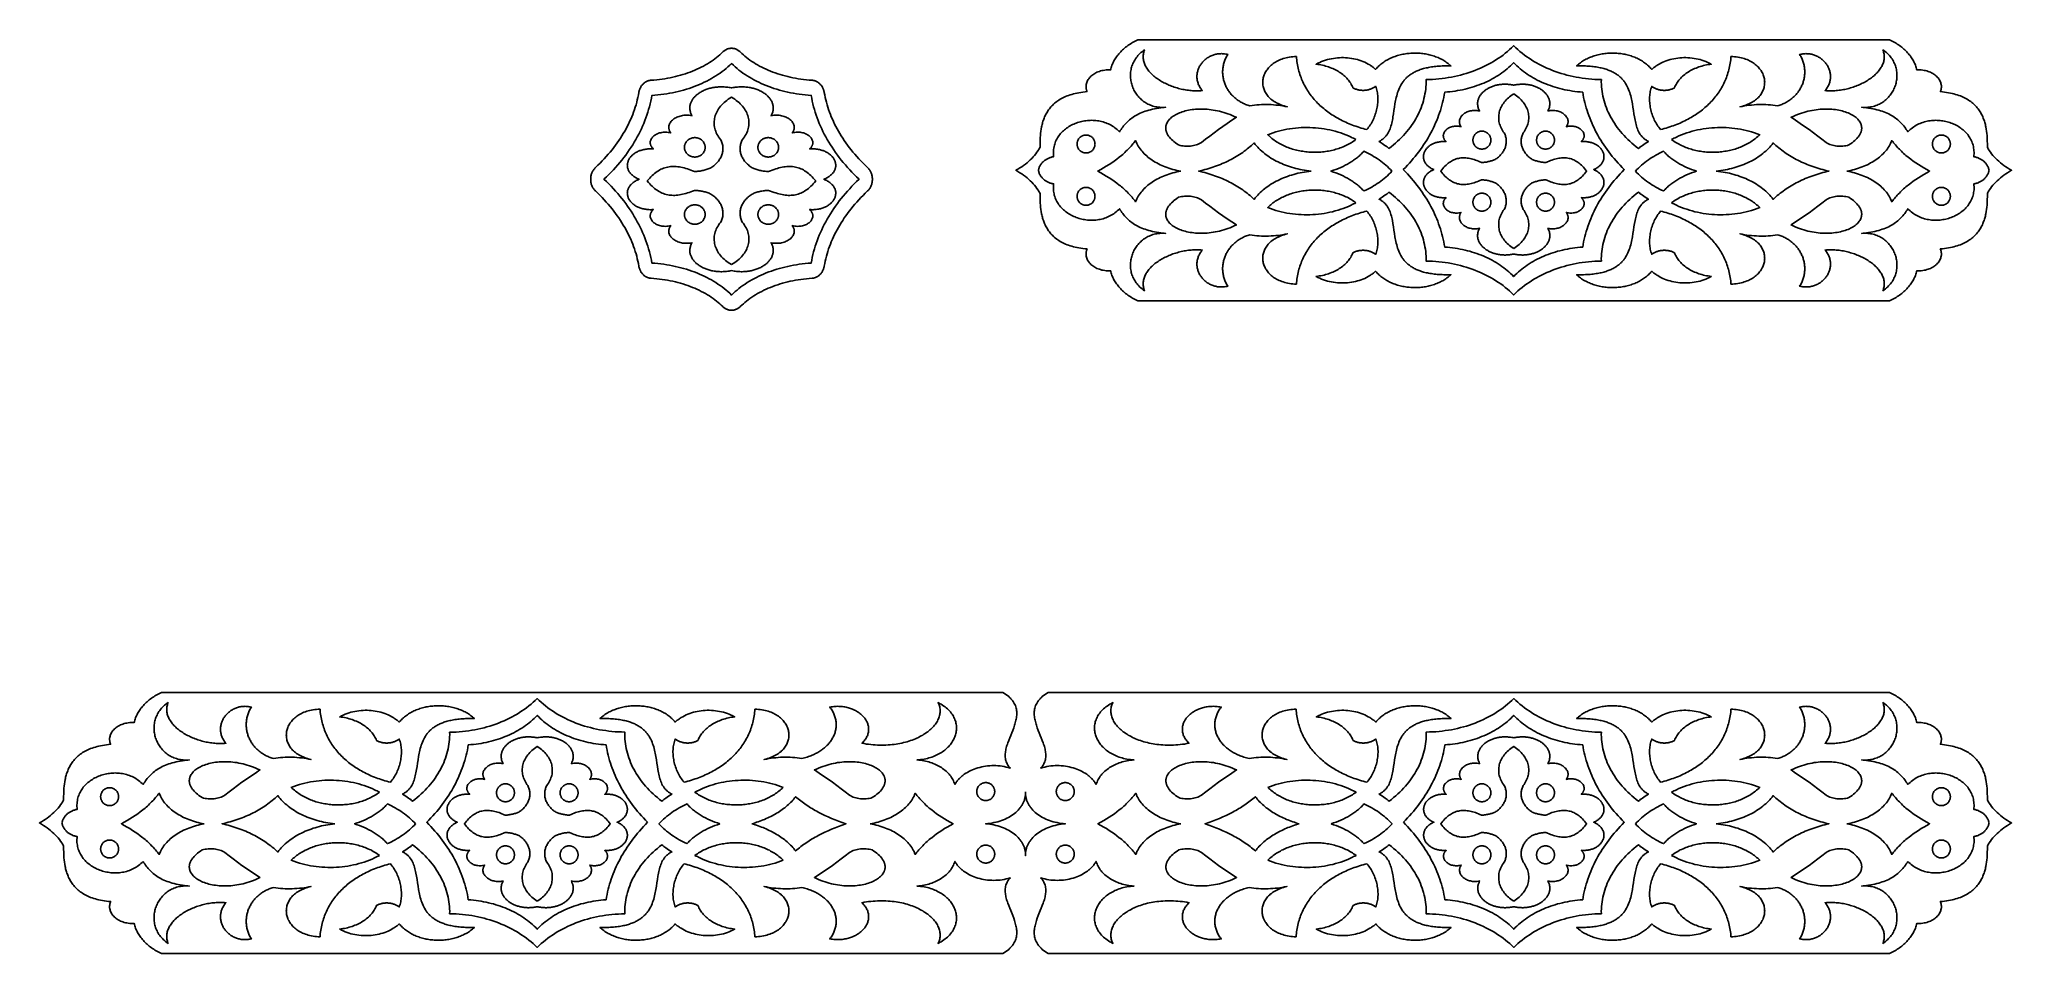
# Model space of a CAD drawing. Extents: x -350 to 350, y -46 to 278.
import ezdxf

# ---------------------------------------------------------------- set-up
doc = ezdxf.new("R2010")
doc.units = 0
doc.layers.add('LAYER_1', color=18, linetype='CONTINUOUS')

msp = doc.modelspace()

# ---------------------------------------------------------------- linework, layer by layer
at = {"layer": 'LAYER_1'}
for points in [[(-137.42, 198.55), (-137.25, 197.62), (-137.2, 197.39), (-137.15, 197.18), (-137.09, 196.96), (-137.02, 196.75), (-136.95, 196.55), (-136.87, 196.35), (-136.78, 196.15), (-136.69, 195.96), (-136.59, 195.77), (-136.48, 195.59), (-136.37, 195.42), (-136.25, 195.25), (-136.12, 195.08), (-135.99, 194.92), (-135.86, 194.77), (-135.72, 194.63), (-135.57, 194.49), (-135.42, 194.36), (-135.27, 194.23), (-135.11, 194.11), (-134.94, 194), (-134.78, 193.9), (-134.6, 193.8), (-134.43, 193.72), (-134.25, 193.64), (-134.07, 193.56), (-133.88, 193.5), (-133.69, 193.45), (-133.5, 193.4), (-133.31, 193.36), (-133.11, 193.33), (-132.92, 193.31), (-131.89, 193.24), (-130.91, 193.15), (-129.93, 193.04), (-128.97, 192.92), (-128.01, 192.77), (-127.06, 192.61), (-126.13, 192.43), (-125.2, 192.24), (-124.28, 192.03), (-123.37, 191.8), (-122.48, 191.55), (-121.6, 191.29), (-120.73, 191.02), (-119.88, 190.73), (-119.04, 190.42), (-118.21, 190.1), (-117.4, 189.76), (-116.61, 189.41), (-115.83, 189.05), (-115.07, 188.68), (-114.33, 188.29), (-113.6, 187.89), (-112.9, 187.47), (-112.21, 187.05), (-111.55, 186.61), (-110.9, 186.17), (-110.28, 185.71), (-109.67, 185.25), (-109.09, 184.77), (-108.53, 184.29), (-108, 183.8), (-107.43, 183.25), (-107.27, 183.1), (-107.1, 182.96), (-106.92, 182.82), (-106.74, 182.7), (-106.56, 182.58), (-106.37, 182.48), (-106.18, 182.38), (-105.99, 182.3), (-105.79, 182.22), (-105.59, 182.15), (-105.39, 182.1), (-105.18, 182.05), (-104.97, 182.01), (-104.77, 181.99), (-104.56, 181.97), (-104.34, 181.97), (-104.13, 181.97), (-103.92, 181.99), (-103.71, 182.01), (-103.51, 182.05), (-103.3, 182.1), (-103.1, 182.15), (-102.9, 182.22), (-102.7, 182.3), (-102.51, 182.38), (-102.31, 182.48), (-102.13, 182.58), (-101.94, 182.7), (-101.77, 182.82), (-101.59, 182.96), (-101.42, 183.1), (-101.26, 183.25), (-100.69, 183.8), (-100.15, 184.29), (-99.6, 184.77), (-99.01, 185.25), (-98.41, 185.71), (-97.79, 186.17), (-97.14, 186.61), (-96.48, 187.05), (-95.79, 187.47), (-95.08, 187.89), (-94.36, 188.29), (-93.62, 188.68), (-92.86, 189.05), (-92.08, 189.41), (-91.29, 189.76), (-90.48, 190.1), (-89.65, 190.42), (-88.81, 190.73), (-87.96, 191.02), (-87.09, 191.29), (-86.21, 191.55), (-85.31, 191.8), (-84.41, 192.03), (-83.49, 192.24), (-82.56, 192.43), (-81.62, 192.61), (-80.68, 192.77), (-79.72, 192.92), (-78.75, 193.04), (-77.78, 193.15), (-76.8, 193.24), (-75.77, 193.31), (-75.57, 193.33), (-75.38, 193.36), (-75.18, 193.4), (-74.99, 193.45), (-74.81, 193.5), (-74.62, 193.56), (-74.44, 193.64), (-74.26, 193.72), (-74.08, 193.8), (-73.91, 193.9), (-73.75, 194), (-73.58, 194.11), (-73.42, 194.23), (-73.27, 194.36), (-73.12, 194.49), (-72.97, 194.63), (-72.83, 194.77), (-72.7, 194.92), (-72.57, 195.08), (-72.44, 195.25), (-72.32, 195.42), (-72.21, 195.59), (-72.1, 195.77), (-72, 195.96), (-71.91, 196.15), (-71.82, 196.35), (-71.74, 196.55), (-71.66, 196.75), (-71.6, 196.96), (-71.54, 197.18), (-71.49, 197.39), (-71.44, 197.62), (-71.27, 198.55), (-71.09, 199.42), (-70.89, 200.28), (-70.68, 201.15), (-70.44, 202.01), (-70.17, 202.87), (-69.89, 203.73), (-69.59, 204.59), (-69.27, 205.45), (-68.93, 206.3), (-68.56, 207.15), (-68.18, 208), (-67.77, 208.85), (-67.34, 209.7), (-66.89, 210.54), (-66.43, 211.38), (-65.94, 212.22), (-65.42, 213.06), (-64.89, 213.89), (-64.34, 214.72), (-63.76, 215.54), (-63.17, 216.36), (-62.55, 217.18), (-61.92, 217.99), (-61.26, 218.79), (-60.58, 219.6), (-59.88, 220.39), (-59.16, 221.18), (-58.42, 221.97), (-57.66, 222.75), (-56.88, 223.52), (-56.04, 224.32), (-55.84, 224.52), (-55.65, 224.74), (-55.47, 224.97), (-55.3, 225.2), (-55.15, 225.45), (-55.01, 225.7), (-54.88, 225.96), (-54.77, 226.22), (-54.67, 226.49), (-54.58, 226.77), (-54.51, 227.04), (-54.45, 227.33), (-54.4, 227.61), (-54.37, 227.9), (-54.35, 228.18), (-54.34, 228.47), (-54.35, 228.76), (-54.37, 229.05), (-54.4, 229.33), (-54.45, 229.62), (-54.51, 229.9), (-54.58, 230.18), (-54.67, 230.45), (-54.77, 230.72), (-54.88, 230.98), (-55.01, 231.24), (-55.15, 231.49), (-55.3, 231.74), (-55.47, 231.97), (-55.65, 232.2), (-55.84, 232.42), (-56.04, 232.63), (-56.88, 233.42), (-57.66, 234.2), (-58.42, 234.97), (-59.16, 235.76), (-59.88, 236.55), (-60.58, 237.35), (-61.26, 238.15), (-61.92, 238.95), (-62.55, 239.77), (-63.17, 240.58), (-63.76, 241.4), (-64.34, 242.23), (-64.89, 243.05), (-65.42, 243.89), (-65.94, 244.72), (-66.43, 245.56), (-66.89, 246.4), (-67.34, 247.24), (-67.77, 248.09), (-68.18, 248.94), (-68.56, 249.79), (-68.93, 250.64), (-69.27, 251.5), (-69.59, 252.35), (-69.89, 253.21), (-70.17, 254.07), (-70.44, 254.93), (-70.68, 255.79), (-70.89, 256.66), (-71.09, 257.52), (-71.27, 258.39), (-71.44, 259.33), (-71.49, 259.55), (-71.54, 259.77), (-71.6, 259.98), (-71.66, 260.19), (-71.74, 260.4), (-71.82, 260.6), (-71.91, 260.79), (-72, 260.98), (-72.1, 261.17), (-72.21, 261.35), (-72.32, 261.53), (-72.44, 261.7), (-72.57, 261.86), (-72.7, 262.02), (-72.83, 262.17), (-72.97, 262.32), (-73.12, 262.45), (-73.27, 262.59), (-73.42, 262.71), (-73.58, 262.83), (-73.75, 262.94), (-73.91, 263.04), (-74.08, 263.14), (-74.26, 263.23), (-74.44, 263.31), (-74.62, 263.38), (-74.81, 263.44), (-74.99, 263.5), (-75.18, 263.54), (-75.38, 263.58), (-75.57, 263.61), (-75.77, 263.63), (-76.8, 263.7), (-77.78, 263.79), (-78.75, 263.9), (-79.72, 264.03), (-80.68, 264.17), (-81.62, 264.33), (-82.56, 264.51), (-83.49, 264.7), (-84.41, 264.92), (-85.31, 265.14), (-86.21, 265.39), (-87.09, 265.65), (-87.96, 265.93), (-88.81, 266.22), (-89.65, 266.52), (-90.48, 266.84), (-91.29, 267.18), (-92.08, 267.53), (-92.86, 267.89), (-93.62, 268.27), (-94.36, 268.66), (-95.08, 269.06), (-95.79, 269.47), (-96.48, 269.89), (-97.14, 270.33), (-97.79, 270.77), (-98.41, 271.23), (-99.01, 271.69), (-99.6, 272.17), (-100.15, 272.65), (-100.69, 273.14), (-101.26, 273.69), (-101.42, 273.84), (-101.59, 273.99), (-101.77, 274.12), (-101.94, 274.24), (-102.13, 274.36), (-102.31, 274.47), (-102.51, 274.56), (-102.7, 274.65), (-102.9, 274.72), (-103.1, 274.79), (-103.3, 274.85), (-103.51, 274.89), (-103.71, 274.93), (-103.92, 274.95), (-104.13, 274.97), (-104.34, 274.97), (-104.56, 274.97), (-104.77, 274.95), (-104.97, 274.93), (-105.18, 274.89), (-105.39, 274.85), (-105.59, 274.79), (-105.79, 274.72), (-105.99, 274.65), (-106.18, 274.56), (-106.37, 274.47), (-106.56, 274.36), (-106.74, 274.24), (-106.92, 274.12), (-107.1, 273.99), (-107.27, 273.84), (-107.43, 273.69), (-108, 273.14), (-108.53, 272.65), (-109.09, 272.17), (-109.67, 271.69), (-110.28, 271.23), (-110.9, 270.77), (-111.55, 270.33), (-112.21, 269.89), (-112.9, 269.47), (-113.6, 269.06), (-114.33, 268.66), (-115.07, 268.27), (-115.83, 267.89), (-116.61, 267.53), (-117.4, 267.18), (-118.21, 266.84), (-119.04, 266.52), (-119.88, 266.22), (-120.73, 265.93), (-121.6, 265.65), (-122.48, 265.39), (-123.37, 265.14), (-124.28, 264.92), (-125.2, 264.7), (-126.13, 264.51), (-127.06, 264.33), (-128.01, 264.17), (-128.97, 264.03), (-129.93, 263.9), (-130.91, 263.79), (-131.89, 263.7), (-132.92, 263.63), (-133.11, 263.61), (-133.31, 263.58), (-133.5, 263.54), (-133.69, 263.5), (-133.88, 263.44), (-134.07, 263.38), (-134.25, 263.31), (-134.43, 263.23), (-134.6, 263.14), (-134.78, 263.04), (-134.94, 262.94), (-135.11, 262.83), (-135.27, 262.71), (-135.42, 262.59), (-135.57, 262.45), (-135.72, 262.32), (-135.86, 262.17), (-135.99, 262.02), (-136.12, 261.86), (-136.25, 261.7), (-136.37, 261.53), (-136.48, 261.35), (-136.59, 261.17), (-136.69, 260.98), (-136.78, 260.79), (-136.87, 260.6), (-136.95, 260.4), (-137.02, 260.19), (-137.09, 259.98), (-137.15, 259.77), (-137.2, 259.55), (-137.25, 259.33), (-137.42, 258.39), (-137.6, 257.52), (-137.79, 256.66), (-138.01, 255.79), (-138.25, 254.93), (-138.51, 254.07), (-138.79, 253.21), (-139.1, 252.35), (-139.42, 251.5), (-139.76, 250.64), (-140.13, 249.79), (-140.51, 248.94), (-140.92, 248.09), (-141.35, 247.24), (-141.79, 246.4), (-142.26, 245.56), (-142.75, 244.72), (-143.26, 243.89), (-143.8, 243.05), (-144.35, 242.23), (-144.92, 241.4), (-145.52, 240.58), (-146.13, 239.77), (-146.77, 238.95), (-147.43, 238.15), (-148.11, 237.35), (-148.81, 236.55), (-149.53, 235.76), (-150.27, 234.97), (-151.03, 234.2), (-151.81, 233.42), (-152.64, 232.63), (-152.85, 232.42), (-153.04, 232.2), (-153.22, 231.97), (-153.39, 231.74), (-153.54, 231.49), (-153.68, 231.24), (-153.81, 230.98), (-153.92, 230.72), (-154.02, 230.45), (-154.11, 230.18), (-154.18, 229.9), (-154.24, 229.62), (-154.28, 229.33), (-154.32, 229.05), (-154.34, 228.76), (-154.34, 228.47), (-154.34, 228.18), (-154.32, 227.9), (-154.28, 227.61), (-154.24, 227.33), (-154.18, 227.04), (-154.11, 226.77), (-154.02, 226.49), (-153.92, 226.22), (-153.81, 225.96), (-153.68, 225.7), (-153.54, 225.45), (-153.39, 225.2), (-153.22, 224.97), (-153.04, 224.74), (-152.85, 224.52), (-152.64, 224.32), (-151.81, 223.52), (-151.03, 222.75), (-150.27, 221.97), (-149.53, 221.18), (-148.81, 220.39), (-148.11, 219.6), (-147.43, 218.79), (-146.77, 217.99), (-146.13, 217.18), (-145.52, 216.36), (-144.92, 215.54), (-144.35, 214.72), (-143.8, 213.89), (-143.26, 213.06), (-142.75, 212.22), (-142.26, 211.38), (-141.79, 210.54), (-141.35, 209.7), (-140.92, 208.85), (-140.51, 208), (-140.13, 207.15), (-139.76, 206.3), (-139.42, 205.45), (-139.1, 204.59), (-138.79, 203.73), (-138.51, 202.87), (-138.25, 202.01), (-138.01, 201.15), (-137.79, 200.28), (-137.6, 199.42)], [(-104.34, 187.41), (-104.31, 187.38), (-103.69, 187.98), (-103.05, 188.57), (-102.39, 189.14), (-101.71, 189.7), (-101, 190.24), (-100.28, 190.77), (-99.53, 191.28), (-98.77, 191.78), (-97.99, 192.26), (-97.19, 192.73), (-96.37, 193.18), (-95.54, 193.62), (-94.69, 194.04), (-93.82, 194.45), (-92.94, 194.83), (-92.04, 195.21), (-91.13, 195.56), (-90.2, 195.9), (-89.27, 196.22), (-88.31, 196.52), (-87.35, 196.81), (-86.37, 197.07), (-85.38, 197.32), (-84.39, 197.55), (-83.38, 197.76), (-82.36, 197.96), (-81.33, 198.13), (-80.29, 198.29), (-79.25, 198.42), (-78.2, 198.54), (-77.14, 198.64), (-76.07, 198.72), (-75.89, 199.72), (-75.68, 200.73), (-75.45, 201.73), (-75.2, 202.72), (-74.92, 203.72), (-74.62, 204.71), (-74.3, 205.69), (-73.96, 206.67), (-73.59, 207.65), (-73.2, 208.62), (-72.78, 209.59), (-72.35, 210.55), (-71.89, 211.51), (-71.41, 212.46), (-70.91, 213.41), (-70.38, 214.35), (-69.84, 215.28), (-69.27, 216.21), (-68.68, 217.13), (-68.07, 218.05), (-67.43, 218.96), (-66.78, 219.86), (-66.1, 220.76), (-65.4, 221.64), (-64.68, 222.52), (-63.94, 223.4), (-63.18, 224.26), (-62.4, 225.12), (-61.6, 225.97), (-60.78, 226.81), (-59.94, 227.65), (-59.07, 228.47), (-59.94, 229.3), (-60.78, 230.13), (-61.6, 230.97), (-62.4, 231.82), (-63.18, 232.68), (-63.94, 233.54), (-64.68, 234.42), (-65.4, 235.3), (-66.1, 236.19), (-66.78, 237.08), (-67.43, 237.99), (-68.07, 238.89), (-68.68, 239.81), (-69.27, 240.73), (-69.84, 241.66), (-70.38, 242.6), (-70.91, 243.54), (-71.41, 244.48), (-71.89, 245.43), (-72.35, 246.39), (-72.78, 247.35), (-73.2, 248.32), (-73.59, 249.29), (-73.96, 250.27), (-74.3, 251.25), (-74.62, 252.24), (-74.92, 253.23), (-75.2, 254.22), (-75.45, 255.22), (-75.68, 256.22), (-75.89, 257.22), (-76.07, 258.23), (-77.14, 258.3), (-78.2, 258.4), (-79.25, 258.52), (-80.29, 258.65), (-81.33, 258.81), (-82.36, 258.98), (-83.38, 259.18), (-84.39, 259.39), (-85.38, 259.62), (-86.37, 259.87), (-87.35, 260.14), (-88.31, 260.42), (-89.27, 260.72), (-90.2, 261.05), (-91.13, 261.38), (-92.04, 261.74), (-92.94, 262.11), (-93.82, 262.5), (-94.69, 262.9), (-95.54, 263.32), (-96.37, 263.76), (-97.19, 264.21), (-97.99, 264.68), (-98.77, 265.16), (-99.53, 265.66), (-100.28, 266.17), (-101, 266.7), (-101.71, 267.25), (-102.39, 267.8), (-103.05, 268.37), (-103.69, 268.96), (-104.31, 269.56), (-104.34, 269.53), (-104.38, 269.56), (-105, 268.96), (-105.64, 268.37), (-106.3, 267.8), (-106.98, 267.25), (-107.69, 266.7), (-108.41, 266.17), (-109.15, 265.66), (-109.92, 265.16), (-110.7, 264.68), (-111.5, 264.21), (-112.32, 263.76), (-113.15, 263.32), (-114, 262.9), (-114.87, 262.5), (-115.75, 262.11), (-116.65, 261.74), (-117.56, 261.38), (-118.48, 261.05), (-119.42, 260.72), (-120.37, 260.42), (-121.34, 260.14), (-122.32, 259.87), (-123.3, 259.62), (-124.3, 259.39), (-125.31, 259.18), (-126.33, 258.98), (-127.36, 258.81), (-128.39, 258.65), (-129.44, 258.52), (-130.49, 258.4), (-131.55, 258.3), (-132.62, 258.23), (-132.8, 257.22), (-133.01, 256.22), (-133.24, 255.22), (-133.49, 254.22), (-133.77, 253.23), (-134.06, 252.24), (-134.39, 251.25), (-134.73, 250.27), (-135.1, 249.29), (-135.49, 248.32), (-135.9, 247.35), (-136.34, 246.39), (-136.8, 245.43), (-137.28, 244.48), (-137.78, 243.54), (-138.31, 242.6), (-138.85, 241.66), (-139.42, 240.73), (-140.01, 239.81), (-140.62, 238.89), (-141.26, 237.99), (-141.91, 237.08), (-142.59, 236.19), (-143.29, 235.3), (-144, 234.42), (-144.74, 233.54), (-145.5, 232.68), (-146.29, 231.82), (-147.09, 230.97), (-147.91, 230.13), (-148.75, 229.3), (-149.62, 228.47), (-148.75, 227.65), (-147.91, 226.81), (-147.09, 225.97), (-146.29, 225.12), (-145.5, 224.26), (-144.74, 223.4), (-144, 222.52), (-143.29, 221.64), (-142.59, 220.76), (-141.91, 219.86), (-141.26, 218.96), (-140.62, 218.05), (-140.01, 217.13), (-139.42, 216.21), (-138.85, 215.28), (-138.31, 214.35), (-137.78, 213.41), (-137.28, 212.46), (-136.8, 211.51), (-136.34, 210.55), (-135.9, 209.59), (-135.49, 208.62), (-135.1, 207.65), (-134.73, 206.67), (-134.39, 205.69), (-134.06, 204.71), (-133.77, 203.72), (-133.49, 202.72), (-133.24, 201.73), (-133.01, 200.73), (-132.8, 199.72), (-132.62, 198.72), (-131.55, 198.64), (-130.49, 198.54), (-129.44, 198.42), (-128.39, 198.29), (-127.36, 198.13), (-126.33, 197.96), (-125.31, 197.76), (-124.3, 197.55), (-123.3, 197.32), (-122.32, 197.07), (-121.34, 196.81), (-120.37, 196.52), (-119.42, 196.22), (-118.48, 195.9), (-117.56, 195.56), (-116.65, 195.21), (-115.75, 194.83), (-114.87, 194.45), (-114, 194.04), (-113.15, 193.62), (-112.32, 193.18), (-111.5, 192.73), (-110.7, 192.26), (-109.92, 191.78), (-109.15, 191.28), (-108.41, 190.77), (-107.69, 190.24), (-106.98, 189.7), (-106.3, 189.14), (-105.64, 188.57), (-105, 187.98), (-104.38, 187.38)], [(-104.34, 196.03), (-104.31, 196.03), (-103.88, 195.95), (-103.45, 195.87), (-103.02, 195.81), (-102.6, 195.76), (-102.17, 195.72), (-101.75, 195.69), (-101.34, 195.67), (-100.92, 195.66), (-100.51, 195.66), (-100.11, 195.67), (-99.7, 195.69), (-99.3, 195.72), (-98.91, 195.76), (-98.52, 195.81), (-98.14, 195.86), (-97.76, 195.93), (-97.38, 196), (-97.01, 196.09), (-96.65, 196.18), (-96.3, 196.28), (-95.95, 196.39), (-95.6, 196.5), (-95.27, 196.62), (-94.94, 196.76), (-94.61, 196.89), (-94.3, 197.04), (-93.99, 197.19), (-93.69, 197.35), (-93.4, 197.51), (-93.12, 197.68), (-92.85, 197.86), (-92.58, 198.04), (-92.33, 198.23), (-92.08, 198.43), (-91.85, 198.62), (-91.62, 198.83), (-91.41, 199.04), (-91.2, 199.25), (-91.01, 199.47), (-90.83, 199.7), (-90.65, 199.93), (-90.49, 200.16), (-90.34, 200.39), (-90.21, 200.63), (-90.08, 200.88), (-89.97, 201.12), (-89.87, 201.37), (-89.78, 201.63), (-89.71, 201.88), (-89.65, 202.14), (-89.6, 202.4), (-89.57, 202.66), (-89.55, 202.93), (-89.54, 203.2), (-89.55, 203.47), (-89.58, 203.74), (-89.62, 204.01), (-89.67, 204.28), (-89.74, 204.56), (-89.83, 204.83), (-89.93, 205.11), (-90.05, 205.38), (-90.18, 205.66), (-90.34, 205.94), (-89.84, 205.84), (-89.34, 205.78), (-88.86, 205.74), (-88.38, 205.73), (-87.9, 205.74), (-87.44, 205.77), (-86.99, 205.83), (-86.55, 205.92), (-86.12, 206.02), (-85.71, 206.14), (-85.32, 206.29), (-84.94, 206.45), (-84.57, 206.63), (-84.23, 206.82), (-83.91, 207.03), (-83.61, 207.26), (-83.33, 207.49), (-83.08, 207.74), (-82.85, 208), (-82.65, 208.28), (-82.48, 208.56), (-82.34, 208.85), (-82.22, 209.15), (-82.14, 209.45), (-82.09, 209.76), (-82.08, 209.92), (-82.08, 210.07), (-82.08, 210.23), (-82.1, 210.39), (-82.12, 210.55), (-82.16, 210.71), (-82.2, 210.87), (-82.25, 211.04), (-82.31, 211.2), (-82.38, 211.36), (-82.46, 211.52), (-82.55, 211.68), (-82.66, 211.84), (-82.77, 212), (-82.3, 211.9), (-81.83, 211.82), (-81.37, 211.78), (-80.91, 211.76), (-80.47, 211.77), (-80.04, 211.8), (-79.62, 211.86), (-79.21, 211.94), (-78.81, 212.04), (-78.43, 212.16), (-78.07, 212.31), (-77.73, 212.47), (-77.41, 212.65), (-77.1, 212.84), (-76.82, 213.05), (-76.56, 213.27), (-76.33, 213.5), (-76.12, 213.75), (-75.94, 214.01), (-75.79, 214.27), (-75.67, 214.54), (-75.57, 214.82), (-75.51, 215.1), (-75.49, 215.39), (-75.49, 215.54), (-75.5, 215.68), (-75.51, 215.83), (-75.54, 215.98), (-75.58, 216.12), (-75.62, 216.27), (-75.68, 216.41), (-75.74, 216.56), (-75.82, 216.71), (-75.91, 216.85), (-76, 216.99), (-76.11, 217.14), (-76.22, 217.28), (-76.35, 217.42), (-76.49, 217.56), (-76.64, 217.7), (-76.22, 217.68), (-75.81, 217.67), (-75.41, 217.67), (-75.01, 217.69), (-74.62, 217.71), (-74.25, 217.75), (-73.88, 217.8), (-73.51, 217.86), (-73.16, 217.93), (-72.82, 218.01), (-72.48, 218.1), (-72.16, 218.2), (-71.84, 218.31), (-71.53, 218.42), (-71.23, 218.55), (-70.95, 218.68), (-70.67, 218.82), (-70.4, 218.97), (-70.14, 219.13), (-69.9, 219.29), (-69.66, 219.46), (-69.43, 219.64), (-69.22, 219.82), (-69.01, 220.01), (-68.82, 220.2), (-68.64, 220.4), (-68.47, 220.6), (-68.31, 220.81), (-68.16, 221.02), (-68.03, 221.23), (-67.9, 221.45), (-67.79, 221.67), (-67.69, 221.89), (-67.61, 222.12), (-67.53, 222.35), (-67.47, 222.58), (-67.43, 222.81), (-67.39, 223.04), (-67.37, 223.28), (-67.36, 223.51), (-67.37, 223.74), (-67.38, 223.98), (-67.42, 224.21), (-67.46, 224.45), (-67.52, 224.68), (-67.6, 224.91), (-67.69, 225.14), (-67.79, 225.36), (-67.91, 225.59), (-68.04, 225.81), (-68.19, 226.03), (-68.36, 226.25), (-68.54, 226.46), (-68.73, 226.67), (-68.94, 226.87), (-69.17, 227.07), (-69.41, 227.27), (-69.67, 227.46), (-69.94, 227.64), (-70.23, 227.82), (-70.54, 227.99), (-70.86, 228.16), (-71.2, 228.32), (-71.56, 228.47), (-71.2, 228.62), (-70.86, 228.78), (-70.54, 228.95), (-70.23, 229.12), (-69.94, 229.3), (-69.67, 229.48), (-69.41, 229.67), (-69.17, 229.87), (-68.94, 230.07), (-68.73, 230.27), (-68.54, 230.48), (-68.36, 230.7), (-68.19, 230.91), (-68.04, 231.13), (-67.91, 231.35), (-67.79, 231.58), (-67.69, 231.8), (-67.6, 232.03), (-67.52, 232.26), (-67.46, 232.5), (-67.42, 232.73), (-67.38, 232.96), (-67.37, 233.2), (-67.36, 233.43), (-67.37, 233.67), (-67.39, 233.9), (-67.43, 234.13), (-67.47, 234.36), (-67.53, 234.59), (-67.61, 234.82), (-67.69, 235.05), (-67.79, 235.27), (-67.9, 235.49), (-68.03, 235.71), (-68.16, 235.93), (-68.31, 236.14), (-68.47, 236.34), (-68.64, 236.55), (-68.82, 236.74), (-69.01, 236.94), (-69.22, 237.12), (-69.43, 237.3), (-69.66, 237.48), (-69.9, 237.65), (-70.14, 237.81), (-70.4, 237.97), (-70.67, 238.12), (-70.95, 238.26), (-71.23, 238.39), (-71.53, 238.52), (-71.84, 238.64), (-72.16, 238.74), (-72.48, 238.84), (-72.82, 238.93), (-73.16, 239.01), (-73.51, 239.08), (-73.88, 239.14), (-74.25, 239.19), (-74.62, 239.23), (-75.01, 239.26), (-75.41, 239.27), (-75.81, 239.28), (-76.22, 239.27), (-76.64, 239.24), (-76.49, 239.38), (-76.35, 239.52), (-76.22, 239.66), (-76.11, 239.8), (-76, 239.95), (-75.91, 240.09), (-75.82, 240.24), (-75.74, 240.38), (-75.68, 240.53), (-75.62, 240.67), (-75.58, 240.82), (-75.54, 240.97), (-75.51, 241.11), (-75.5, 241.26), (-75.49, 241.4), (-75.49, 241.55), (-75.51, 241.84), (-75.57, 242.12), (-75.67, 242.4), (-75.79, 242.67), (-75.94, 242.94), (-76.12, 243.19), (-76.33, 243.44), (-76.56, 243.67), (-76.82, 243.89), (-77.1, 244.1), (-77.41, 244.3), (-77.73, 244.48), (-78.07, 244.64), (-78.43, 244.78), (-78.81, 244.9), (-79.21, 245), (-79.62, 245.09), (-80.04, 245.14), (-80.47, 245.18), (-80.91, 245.18), (-81.37, 245.17), (-81.83, 245.12), (-82.3, 245.04), (-82.77, 244.94), (-82.66, 245.1), (-82.55, 245.26), (-82.46, 245.42), (-82.38, 245.58), (-82.31, 245.75), (-82.25, 245.91), (-82.2, 246.07), (-82.16, 246.23), (-82.12, 246.39), (-82.1, 246.55), (-82.08, 246.71), (-82.08, 246.87), (-82.09, 247.18), (-82.14, 247.49), (-82.22, 247.8), (-82.34, 248.09), (-82.48, 248.38), (-82.65, 248.67), (-82.85, 248.94), (-83.08, 249.2), (-83.33, 249.45), (-83.61, 249.69), (-83.91, 249.91), (-84.23, 250.12), (-84.57, 250.32), (-84.94, 250.49), (-85.32, 250.66), (-85.71, 250.8), (-86.12, 250.92), (-86.55, 251.03), (-86.99, 251.11), (-87.44, 251.17), (-87.9, 251.2), (-88.38, 251.22), (-88.86, 251.2), (-89.34, 251.17), (-89.84, 251.1), (-90.34, 251.01), (-90.18, 251.28), (-90.05, 251.56), (-89.93, 251.84), (-89.83, 252.11), (-89.74, 252.39), (-89.67, 252.66), (-89.62, 252.93), (-89.58, 253.21), (-89.55, 253.48), (-89.54, 253.75), (-89.55, 254.01), (-89.57, 254.28), (-89.6, 254.54), (-89.65, 254.8), (-89.71, 255.06), (-89.78, 255.32), (-89.87, 255.57), (-89.97, 255.82), (-90.08, 256.07), (-90.21, 256.31), (-90.34, 256.55), (-90.49, 256.79), (-90.65, 257.02), (-90.83, 257.25), (-91.01, 257.47), (-91.2, 257.69), (-91.41, 257.9), (-91.62, 258.11), (-91.85, 258.32), (-92.08, 258.52), (-92.33, 258.71), (-92.58, 258.9), (-92.85, 259.08), (-93.12, 259.26), (-93.4, 259.43), (-93.69, 259.6), (-93.99, 259.75), (-94.3, 259.91), (-94.61, 260.05), (-94.94, 260.19), (-95.27, 260.32), (-95.6, 260.44), (-95.95, 260.56), (-96.3, 260.66), (-96.65, 260.76), (-97.01, 260.86), (-97.38, 260.94), (-97.76, 261.01), (-98.14, 261.08), (-98.52, 261.14), (-98.91, 261.19), (-99.3, 261.22), (-99.7, 261.25), (-100.11, 261.27), (-100.51, 261.28), (-100.92, 261.28), (-101.34, 261.28), (-101.75, 261.26), (-102.17, 261.22), (-102.6, 261.18), (-103.02, 261.13), (-103.45, 261.07), (-103.88, 260.99), (-104.31, 260.91), (-104.34, 260.92), (-104.38, 260.91), (-104.81, 260.99), (-105.24, 261.07), (-105.67, 261.13), (-106.09, 261.18), (-106.51, 261.22), (-106.93, 261.26), (-107.35, 261.28), (-107.77, 261.28), (-108.18, 261.28), (-108.58, 261.27), (-108.99, 261.25), (-109.38, 261.22), (-109.78, 261.19), (-110.17, 261.14), (-110.55, 261.08), (-110.93, 261.01), (-111.31, 260.94), (-111.67, 260.86), (-112.04, 260.76), (-112.39, 260.66), (-112.74, 260.56), (-113.09, 260.44), (-113.42, 260.32), (-113.75, 260.19), (-114.07, 260.05), (-114.39, 259.91), (-114.7, 259.75), (-114.99, 259.6), (-115.28, 259.43), (-115.57, 259.26), (-115.84, 259.08), (-116.1, 258.9), (-116.36, 258.71), (-116.6, 258.52), (-116.84, 258.32), (-117.06, 258.11), (-117.28, 257.9), (-117.48, 257.69), (-117.68, 257.47), (-117.86, 257.25), (-118.03, 257.02), (-118.2, 256.79), (-118.34, 256.55), (-118.48, 256.31), (-118.61, 256.07), (-118.72, 255.82), (-118.82, 255.57), (-118.91, 255.32), (-118.98, 255.06), (-119.04, 254.8), (-119.09, 254.54), (-119.12, 254.28), (-119.14, 254.01), (-119.14, 253.75), (-119.13, 253.48), (-119.11, 253.21), (-119.07, 252.93), (-119.02, 252.66), (-118.95, 252.39), (-118.86, 252.11), (-118.76, 251.84), (-118.64, 251.56), (-118.5, 251.28), (-118.35, 251.01), (-118.85, 251.1), (-119.34, 251.17), (-119.83, 251.2), (-120.31, 251.22), (-120.78, 251.2), (-121.25, 251.17), (-121.7, 251.11), (-122.14, 251.03), (-122.56, 250.92), (-122.98, 250.8), (-123.37, 250.66), (-123.75, 250.49), (-124.11, 250.32), (-124.46, 250.12), (-124.78, 249.91), (-125.08, 249.69), (-125.35, 249.45), (-125.61, 249.2), (-125.83, 248.94), (-126.03, 248.67), (-126.21, 248.38), (-126.35, 248.09), (-126.46, 247.8), (-126.55, 247.49), (-126.59, 247.18), (-126.61, 246.87), (-126.6, 246.71), (-126.59, 246.55), (-126.57, 246.39), (-126.53, 246.23), (-126.49, 246.07), (-126.44, 245.91), (-126.38, 245.75), (-126.31, 245.58), (-126.23, 245.42), (-126.13, 245.26), (-126.03, 245.1), (-125.92, 244.94), (-126.39, 245.04), (-126.86, 245.12), (-127.32, 245.17), (-127.77, 245.18), (-128.22, 245.18), (-128.65, 245.14), (-129.07, 245.09), (-129.48, 245), (-129.88, 244.9), (-130.25, 244.78), (-130.62, 244.64), (-130.96, 244.48), (-131.28, 244.3), (-131.59, 244.1), (-131.87, 243.89), (-132.13, 243.67), (-132.36, 243.44), (-132.57, 243.19), (-132.75, 242.94), (-132.9, 242.67), (-133.02, 242.4), (-133.11, 242.12), (-133.17, 241.84), (-133.2, 241.55), (-133.2, 241.4), (-133.19, 241.26), (-133.17, 241.11), (-133.15, 240.97), (-133.11, 240.82), (-133.06, 240.67), (-133.01, 240.53), (-132.94, 240.38), (-132.87, 240.24), (-132.78, 240.09), (-132.69, 239.95), (-132.58, 239.8), (-132.46, 239.66), (-132.34, 239.52), (-132.2, 239.38), (-132.05, 239.24), (-132.47, 239.27), (-132.88, 239.28), (-133.28, 239.27), (-133.68, 239.26), (-134.06, 239.23), (-134.44, 239.19), (-134.81, 239.14), (-135.17, 239.08), (-135.53, 239.01), (-135.87, 238.93), (-136.21, 238.84), (-136.53, 238.74), (-136.85, 238.64), (-137.16, 238.52), (-137.45, 238.39), (-137.74, 238.26), (-138.02, 238.12), (-138.29, 237.97), (-138.54, 237.81), (-138.79, 237.65), (-139.03, 237.48), (-139.25, 237.3), (-139.47, 237.12), (-139.67, 236.94), (-139.87, 236.74), (-140.05, 236.55), (-140.22, 236.34), (-140.38, 236.14), (-140.53, 235.93), (-140.66, 235.71), (-140.78, 235.49), (-140.9, 235.27), (-140.99, 235.05), (-141.08, 234.82), (-141.15, 234.59), (-141.21, 234.36), (-141.26, 234.13), (-141.3, 233.9), (-141.32, 233.67), (-141.33, 233.43), (-141.32, 233.2), (-141.3, 232.96), (-141.27, 232.73), (-141.22, 232.5), (-141.16, 232.26), (-141.09, 232.03), (-141, 231.8), (-140.9, 231.58), (-140.78, 231.35), (-140.64, 231.13), (-140.49, 230.91), (-140.33, 230.7), (-140.15, 230.48), (-139.96, 230.27), (-139.75, 230.07), (-139.52, 229.87), (-139.28, 229.67), (-139.02, 229.48), (-138.75, 229.3), (-138.46, 229.12), (-138.15, 228.95), (-137.83, 228.78), (-137.48, 228.62), (-137.13, 228.47), (-137.48, 228.32), (-137.83, 228.16), (-138.15, 227.99), (-138.46, 227.82), (-138.75, 227.64), (-139.02, 227.46), (-139.28, 227.27), (-139.52, 227.07), (-139.75, 226.87), (-139.96, 226.67), (-140.15, 226.46), (-140.33, 226.25), (-140.49, 226.03), (-140.64, 225.81), (-140.78, 225.59), (-140.9, 225.36), (-141, 225.14), (-141.09, 224.91), (-141.16, 224.68), (-141.22, 224.45), (-141.27, 224.21), (-141.3, 223.98), (-141.32, 223.74), (-141.33, 223.51), (-141.32, 223.28), (-141.3, 223.04), (-141.26, 222.81), (-141.21, 222.58), (-141.15, 222.35), (-141.08, 222.12), (-140.99, 221.89), (-140.9, 221.67), (-140.78, 221.45), (-140.66, 221.23), (-140.53, 221.02), (-140.38, 220.81), (-140.22, 220.6), (-140.05, 220.4), (-139.87, 220.2), (-139.67, 220.01), (-139.47, 219.82), (-139.25, 219.64), (-139.03, 219.46), (-138.79, 219.29), (-138.54, 219.13), (-138.29, 218.97), (-138.02, 218.82), (-137.74, 218.68), (-137.45, 218.55), (-137.16, 218.42), (-136.85, 218.31), (-136.53, 218.2), (-136.21, 218.1), (-135.87, 218.01), (-135.53, 217.93), (-135.17, 217.86), (-134.81, 217.8), (-134.44, 217.75), (-134.06, 217.71), (-133.68, 217.69), (-133.28, 217.67), (-132.88, 217.67), (-132.47, 217.68), (-132.05, 217.7), (-132.2, 217.56), (-132.34, 217.42), (-132.46, 217.28), (-132.58, 217.14), (-132.69, 216.99), (-132.78, 216.85), (-132.87, 216.71), (-132.94, 216.56), (-133.01, 216.41), (-133.06, 216.27), (-133.11, 216.12), (-133.15, 215.98), (-133.17, 215.83), (-133.19, 215.68), (-133.2, 215.54), (-133.2, 215.39), (-133.17, 215.1), (-133.11, 214.82), (-133.02, 214.54), (-132.9, 214.27), (-132.75, 214.01), (-132.57, 213.75), (-132.36, 213.5), (-132.13, 213.27), (-131.87, 213.05), (-131.59, 212.84), (-131.28, 212.65), (-130.96, 212.47), (-130.62, 212.31), (-130.25, 212.16), (-129.88, 212.04), (-129.48, 211.94), (-129.07, 211.86), (-128.65, 211.8), (-128.22, 211.77), (-127.77, 211.76), (-127.32, 211.78), (-126.86, 211.82), (-126.39, 211.9), (-125.92, 212), (-126.03, 211.84), (-126.13, 211.68), (-126.23, 211.52), (-126.31, 211.36), (-126.38, 211.2), (-126.44, 211.04), (-126.49, 210.87), (-126.53, 210.71), (-126.57, 210.55), (-126.59, 210.39), (-126.6, 210.23), (-126.61, 210.07), (-126.61, 209.92), (-126.59, 209.76), (-126.55, 209.45), (-126.46, 209.15), (-126.35, 208.85), (-126.21, 208.56), (-126.03, 208.28), (-125.83, 208), (-125.61, 207.74), (-125.35, 207.49), (-125.08, 207.26), (-124.78, 207.03), (-124.46, 206.82), (-124.11, 206.63), (-123.75, 206.45), (-123.37, 206.29), (-122.98, 206.14), (-122.56, 206.02), (-122.14, 205.92), (-121.7, 205.83), (-121.25, 205.77), (-120.78, 205.74), (-120.31, 205.73), (-119.83, 205.74), (-119.34, 205.78), (-118.85, 205.84), (-118.35, 205.94), (-118.5, 205.66), (-118.64, 205.38), (-118.76, 205.11), (-118.86, 204.83), (-118.95, 204.56), (-119.02, 204.28), (-119.07, 204.01), (-119.11, 203.74), (-119.13, 203.47), (-119.14, 203.2), (-119.14, 202.93), (-119.12, 202.66), (-119.09, 202.4), (-119.04, 202.14), (-118.98, 201.88), (-118.91, 201.63), (-118.82, 201.37), (-118.72, 201.12), (-118.61, 200.88), (-118.48, 200.63), (-118.34, 200.39), (-118.2, 200.16), (-118.03, 199.93), (-117.86, 199.7), (-117.68, 199.47), (-117.48, 199.25), (-117.28, 199.04), (-117.06, 198.83), (-116.84, 198.62), (-116.6, 198.43), (-116.36, 198.23), (-116.1, 198.04), (-115.84, 197.86), (-115.57, 197.68), (-115.28, 197.51), (-114.99, 197.35), (-114.7, 197.19), (-114.39, 197.04), (-114.07, 196.89), (-113.75, 196.76), (-113.42, 196.62), (-113.09, 196.5), (-112.74, 196.39), (-112.39, 196.28), (-112.04, 196.18), (-111.67, 196.09), (-111.31, 196), (-110.93, 195.93), (-110.55, 195.86), (-110.17, 195.81), (-109.78, 195.76), (-109.38, 195.72), (-108.99, 195.69), (-108.58, 195.67), (-108.18, 195.66), (-107.77, 195.66), (-107.35, 195.67), (-106.93, 195.69), (-106.51, 195.72), (-106.09, 195.76), (-105.67, 195.81), (-105.24, 195.87), (-104.81, 195.95), (-104.38, 196.03)], [(-104.34, 198.17), (-103.76, 198.52), (-103.2, 198.89), (-102.67, 199.28), (-102.17, 199.67), (-101.69, 200.08), (-101.25, 200.5), (-100.83, 200.94), (-100.45, 201.38), (-100.09, 201.83), (-99.77, 202.29), (-99.47, 202.76), (-99.2, 203.23), (-98.97, 203.72), (-98.76, 204.21), (-98.59, 204.7), (-98.44, 205.2), (-98.33, 205.7), (-98.24, 206.2), (-98.19, 206.71), (-98.17, 207.22), (-98.19, 207.73), (-98.23, 208.24), (-98.31, 208.75), (-98.41, 209.25), (-98.55, 209.76), (-98.73, 210.26), (-98.93, 210.76), (-99.17, 211.26), (-99.45, 211.75), (-99.75, 212.23), (-100.09, 212.71), (-100.46, 213.18), (-100.64, 213.53), (-100.79, 213.87), (-100.92, 214.21), (-101.03, 214.56), (-101.12, 214.9), (-101.2, 215.25), (-101.25, 215.59), (-101.29, 215.94), (-101.3, 216.28), (-101.3, 216.62), (-101.28, 216.96), (-101.24, 217.3), (-101.18, 217.64), (-101.11, 217.97), (-101.02, 218.3), (-100.91, 218.63), (-100.79, 218.95), (-100.64, 219.27), (-100.49, 219.59), (-100.31, 219.9), (-100.12, 220.21), (-99.92, 220.51), (-99.69, 220.81), (-99.46, 221.1), (-99.21, 221.39), (-98.94, 221.67), (-98.66, 221.94), (-98.36, 222.21), (-98.05, 222.47), (-97.73, 222.72), (-97.39, 222.97), (-97.04, 223.2), (-96.72, 223.35), (-96.4, 223.49), (-96.06, 223.62), (-95.72, 223.74), (-95.37, 223.86), (-95.01, 223.96), (-94.65, 224.06), (-94.29, 224.15), (-93.91, 224.23), (-93.54, 224.3), (-93.16, 224.36), (-92.77, 224.42), (-92.38, 224.46), (-91.99, 224.5), (-91.59, 224.52), (-91.19, 224.54), (-90.84, 224.4), (-90.48, 224.24), (-89.87, 224.01), (-89.26, 223.79), (-88.66, 223.6), (-88.08, 223.42), (-87.5, 223.26), (-86.93, 223.13), (-86.37, 223.01), (-85.82, 222.91), (-85.27, 222.84), (-84.74, 222.79), (-84.21, 222.76), (-83.69, 222.75), (-83.18, 222.77), (-82.67, 222.81), (-82.17, 222.87), (-81.68, 222.95), (-81.19, 223.06), (-80.71, 223.2), (-80.24, 223.36), (-79.77, 223.55), (-79.3, 223.76), (-78.84, 223.99), (-78.39, 224.26), (-77.94, 224.55), (-77.49, 224.87), (-77.05, 225.21), (-76.61, 225.58), (-76.17, 225.98), (-75.74, 226.41), (-75.31, 226.87), (-74.89, 227.36), (-74.46, 227.88), (-74.89, 228.4), (-75.31, 228.89), (-75.74, 229.34), (-76.17, 229.77), (-76.61, 230.18), (-77.05, 230.55), (-77.49, 230.89), (-77.94, 231.21), (-78.39, 231.5), (-78.84, 231.77), (-79.3, 232), (-79.77, 232.21), (-80.24, 232.4), (-80.71, 232.56), (-81.19, 232.69), (-81.68, 232.81), (-82.17, 232.89), (-82.67, 232.95), (-83.18, 232.99), (-83.69, 233.01), (-84.21, 233), (-84.74, 232.97), (-85.27, 232.92), (-85.82, 232.85), (-86.37, 232.75), (-86.93, 232.63), (-87.5, 232.5), (-88.08, 232.34), (-88.66, 232.16), (-89.26, 231.97), (-89.87, 231.75), (-90.48, 231.52), (-90.84, 231.36), (-91.19, 231.22), (-91.59, 231.24), (-91.99, 231.26), (-92.38, 231.3), (-92.77, 231.34), (-93.16, 231.4), (-93.54, 231.46), (-93.91, 231.53), (-94.29, 231.61), (-94.65, 231.7), (-95.01, 231.8), (-95.37, 231.9), (-95.72, 232.02), (-96.06, 232.14), (-96.4, 232.27), (-96.72, 232.41), (-97.04, 232.55), (-97.39, 232.79), (-97.73, 233.04), (-98.05, 233.29), (-98.36, 233.55), (-98.66, 233.82), (-98.94, 234.09), (-99.21, 234.37), (-99.46, 234.66), (-99.69, 234.95), (-99.92, 235.25), (-100.12, 235.55), (-100.31, 235.86), (-100.49, 236.17), (-100.64, 236.48), (-100.79, 236.81), (-100.91, 237.13), (-101.02, 237.46), (-101.11, 237.79), (-101.18, 238.12), (-101.24, 238.46), (-101.28, 238.8), (-101.3, 239.14), (-101.3, 239.48), (-101.29, 239.82), (-101.25, 240.17), (-101.2, 240.51), (-101.12, 240.85), (-101.03, 241.2), (-100.92, 241.54), (-100.79, 241.89), (-100.64, 242.23), (-100.46, 242.57), (-100.09, 243.05), (-99.75, 243.53), (-99.45, 244.01), (-99.17, 244.5), (-98.93, 245), (-98.73, 245.5), (-98.55, 246), (-98.41, 246.51), (-98.31, 247.01), (-98.23, 247.52), (-98.19, 248.03), (-98.17, 248.54), (-98.19, 249.05), (-98.24, 249.56), (-98.33, 250.06), (-98.44, 250.56), (-98.59, 251.06), (-98.76, 251.55), (-98.97, 252.04), (-99.2, 252.52), (-99.47, 253), (-99.77, 253.47), (-100.09, 253.93), (-100.45, 254.38), (-100.83, 254.82), (-101.25, 255.26), (-101.69, 255.68), (-102.17, 256.09), (-102.67, 256.48), (-103.2, 256.87), (-103.76, 257.24), (-104.34, 257.59), (-104.93, 257.24), (-105.49, 256.87), (-106.02, 256.48), (-106.52, 256.09), (-107, 255.68), (-107.44, 255.26), (-107.85, 254.82), (-108.24, 254.38), (-108.6, 253.93), (-108.92, 253.47), (-109.22, 253), (-109.49, 252.52), (-109.72, 252.04), (-109.93, 251.55), (-110.1, 251.06), (-110.25, 250.56), (-110.36, 250.06), (-110.44, 249.56), (-110.49, 249.05), (-110.51, 248.54), (-110.5, 248.03), (-110.46, 247.52), (-110.38, 247.01), (-110.27, 246.51), (-110.13, 246), (-109.96, 245.5), (-109.75, 245), (-109.52, 244.5), (-109.24, 244.01), (-108.94, 243.53), (-108.6, 243.05), (-108.23, 242.57), (-108.05, 242.23), (-107.9, 241.89), (-107.77, 241.54), (-107.66, 241.2), (-107.56, 240.85), (-107.49, 240.51), (-107.44, 240.17), (-107.4, 239.82), (-107.39, 239.48), (-107.39, 239.14), (-107.41, 238.8), (-107.45, 238.46), (-107.5, 238.12), (-107.58, 237.79), (-107.67, 237.46), (-107.78, 237.13), (-107.9, 236.81), (-108.04, 236.48), (-108.2, 236.17), (-108.38, 235.86), (-108.57, 235.55), (-108.77, 235.25), (-108.99, 234.95), (-109.23, 234.66), (-109.48, 234.37), (-109.75, 234.09), (-110.03, 233.82), (-110.32, 233.55), (-110.63, 233.29), (-110.96, 233.04), (-111.29, 232.79), (-111.64, 232.55), (-111.96, 232.41), (-112.29, 232.27), (-112.63, 232.14), (-112.97, 232.02), (-113.32, 231.9), (-113.67, 231.8), (-114.04, 231.7), (-114.4, 231.61), (-114.77, 231.53), (-115.15, 231.46), (-115.53, 231.4), (-115.92, 231.34), (-116.31, 231.3), (-116.7, 231.26), (-117.1, 231.24), (-117.5, 231.22), (-117.85, 231.36), (-118.21, 231.52), (-118.82, 231.75), (-119.43, 231.97), (-120.02, 232.16), (-120.61, 232.34), (-121.19, 232.5), (-121.76, 232.63), (-122.32, 232.75), (-122.87, 232.85), (-123.41, 232.92), (-123.95, 232.97), (-124.48, 233), (-125, 233.01), (-125.51, 232.99), (-126.02, 232.95), (-126.52, 232.89), (-127.01, 232.81), (-127.5, 232.69), (-127.98, 232.56), (-128.45, 232.4), (-128.92, 232.21), (-129.39, 232), (-129.85, 231.77), (-130.3, 231.5), (-130.75, 231.21), (-131.2, 230.89), (-131.64, 230.55), (-132.08, 230.18), (-132.51, 229.77), (-132.95, 229.34), (-133.38, 228.89), (-133.8, 228.4), (-134.23, 227.88), (-133.8, 227.36), (-133.38, 226.87), (-132.95, 226.41), (-132.51, 225.98), (-132.08, 225.58), (-131.64, 225.21), (-131.2, 224.87), (-130.75, 224.55), (-130.3, 224.26), (-129.85, 223.99), (-129.39, 223.76), (-128.92, 223.55), (-128.45, 223.36), (-127.98, 223.2), (-127.5, 223.06), (-127.01, 222.95), (-126.52, 222.87), (-126.02, 222.81), (-125.51, 222.77), (-125, 222.75), (-124.48, 222.76), (-123.95, 222.79), (-123.41, 222.84), (-122.87, 222.91), (-122.32, 223.01), (-121.76, 223.13), (-121.19, 223.26), (-120.61, 223.42), (-120.02, 223.6), (-119.43, 223.79), (-118.82, 224.01), (-118.21, 224.24), (-117.85, 224.4), (-117.5, 224.54), (-117.1, 224.52), (-116.7, 224.5), (-116.31, 224.46), (-115.92, 224.42), (-115.53, 224.36), (-115.15, 224.3), (-114.77, 224.23), (-114.4, 224.15), (-114.04, 224.06), (-113.67, 223.96), (-113.32, 223.86), (-112.97, 223.74), (-112.63, 223.62), (-112.29, 223.49), (-111.96, 223.35), (-111.64, 223.2), (-111.29, 222.97), (-110.96, 222.72), (-110.63, 222.47), (-110.32, 222.21), (-110.03, 221.94), (-109.75, 221.67), (-109.48, 221.39), (-109.23, 221.1), (-108.99, 220.81), (-108.77, 220.51), (-108.57, 220.21), (-108.38, 219.9), (-108.2, 219.59), (-108.04, 219.27), (-107.9, 218.95), (-107.78, 218.63), (-107.67, 218.3), (-107.58, 217.97), (-107.5, 217.64), (-107.45, 217.3), (-107.41, 216.96), (-107.39, 216.62), (-107.39, 216.28), (-107.4, 215.94), (-107.44, 215.59), (-107.49, 215.25), (-107.56, 214.9), (-107.66, 214.56), (-107.77, 214.21), (-107.9, 213.87), (-108.05, 213.53), (-108.23, 213.18), (-108.6, 212.71), (-108.94, 212.23), (-109.24, 211.75), (-109.52, 211.26), (-109.75, 210.76), (-109.96, 210.26), (-110.13, 209.76), (-110.27, 209.25), (-110.38, 208.75), (-110.46, 208.24), (-110.5, 207.73), (-110.51, 207.22), (-110.49, 206.71), (-110.44, 206.2), (-110.36, 205.7), (-110.25, 205.2), (-110.1, 204.7), (-109.93, 204.21), (-109.72, 203.72), (-109.49, 203.23), (-109.22, 202.76), (-108.92, 202.29), (-108.6, 201.83), (-108.24, 201.38), (-107.85, 200.94), (-107.44, 200.5), (-107, 200.08), (-106.52, 199.67), (-106.02, 199.28), (-105.49, 198.89), (-104.93, 198.52)], [(62.42, 241.49), (61.99, 241.25), (61.54, 241.04), (61.07, 240.85), (60.59, 240.68), (60.1, 240.54), (59.59, 240.43), (59.08, 240.33), (58.56, 240.26), (58.04, 240.22), (57.51, 240.2), (56.97, 240.21), (56.44, 240.25), (55.91, 240.31), (55.39, 240.39), (54.86, 240.5), (54.35, 240.64), (53.76, 241.03), (53.21, 241.43), (52.7, 241.82), (52.24, 242.21), (51.82, 242.6), (51.45, 242.99), (51.11, 243.38), (50.96, 243.58), (50.81, 243.77), (50.68, 243.97), (50.55, 244.16), (50.44, 244.35), (50.33, 244.55), (50.24, 244.74), (50.15, 244.93), (50.07, 245.12), (50, 245.31), (49.95, 245.5), (49.9, 245.68), (49.85, 245.87), (49.82, 246.05), (49.8, 246.24), (49.78, 246.42), (49.78, 246.6), (49.78, 246.78), (49.79, 246.96), (49.8, 247.14), (49.83, 247.32), (49.86, 247.49), (49.91, 247.67), (49.96, 247.84), (50.01, 248.01), (50.08, 248.18), (50.23, 248.51), (50.41, 248.84), (50.62, 249.16), (50.86, 249.46), (51.13, 249.77), (51.42, 250.06), (51.74, 250.34), (52.08, 250.61), (52.45, 250.88), (52.84, 251.13), (53.26, 251.37), (53.69, 251.6), (54.15, 251.82), (54.63, 252.03), (55.13, 252.22), (55.64, 252.4), (56.18, 252.57), (56.73, 252.72), (57.3, 252.86), (57.89, 252.98), (58.49, 253.09), (59.11, 253.18), (59.74, 253.26), (60.38, 253.32), (61.03, 253.37), (61.7, 253.39), (62.38, 253.4), (63.07, 253.39), (63.77, 253.37), (64.47, 253.32), (65.19, 253.26), (65.91, 253.17), (66.64, 253.06), (67.37, 252.94), (68.11, 252.79), (68.85, 252.62), (69.6, 252.43), (70.35, 252.22), (71.1, 251.99), (71.85, 251.73), (72.61, 251.45), (73.36, 251.14), (74.11, 250.81), (74.86, 250.46), (73.23, 249.4), (71.62, 248.31), (70.03, 247.22), (68.47, 246.1), (66.92, 244.97), (65.4, 243.83), (63.9, 242.66)], [(284.16, 241.49), (284.59, 241.25), (285.04, 241.04), (285.51, 240.85), (285.99, 240.68), (286.48, 240.54), (286.99, 240.43), (287.5, 240.33), (288.02, 240.26), (288.54, 240.22), (289.07, 240.2), (289.6, 240.21), (290.14, 240.25), (290.67, 240.31), (291.19, 240.39), (291.72, 240.5), (292.23, 240.64), (292.82, 241.03), (293.37, 241.43), (293.88, 241.82), (294.34, 242.21), (294.76, 242.6), (295.13, 242.99), (295.47, 243.38), (295.62, 243.58), (295.77, 243.77), (295.9, 243.97), (296.03, 244.16), (296.14, 244.35), (296.25, 244.55), (296.34, 244.74), (296.43, 244.93), (296.51, 245.12), (296.57, 245.31), (296.63, 245.5), (296.68, 245.68), (296.73, 245.87), (296.76, 246.05), (296.78, 246.24), (296.8, 246.42), (296.8, 246.6), (296.8, 246.78), (296.79, 246.96), (296.78, 247.14), (296.75, 247.32), (296.72, 247.49), (296.67, 247.67), (296.62, 247.84), (296.57, 248.01), (296.5, 248.18), (296.35, 248.51), (296.17, 248.84), (295.95, 249.16), (295.72, 249.46), (295.45, 249.77), (295.16, 250.06), (294.84, 250.34), (294.49, 250.61), (294.13, 250.88), (293.74, 251.13), (293.32, 251.37), (292.88, 251.6), (292.43, 251.82), (291.95, 252.03), (291.45, 252.22), (290.93, 252.4), (290.4, 252.57), (289.85, 252.72), (289.28, 252.86), (288.69, 252.98), (288.09, 253.09), (287.47, 253.18), (286.84, 253.26), (286.2, 253.32), (285.55, 253.37), (284.88, 253.39), (284.2, 253.4), (283.51, 253.39), (282.81, 253.37), (282.11, 253.32), (281.39, 253.26), (280.67, 253.17), (279.94, 253.06), (279.21, 252.94), (278.47, 252.79), (277.73, 252.62), (276.98, 252.43), (276.23, 252.22), (275.48, 251.99), (274.73, 251.73), (273.97, 251.45), (273.22, 251.14), (272.47, 250.81), (271.72, 250.46), (273.35, 249.4), (274.96, 248.31), (276.55, 247.22), (278.11, 246.1), (279.66, 244.97), (281.18, 243.83), (282.68, 242.66)], [(117.28, 242.56), (116.86, 242.25), (116.43, 241.96), (115.99, 241.67), (115.54, 241.4), (115.08, 241.14), (114.62, 240.89), (114.15, 240.65), (113.68, 240.42), (113.2, 240.2), (112.71, 239.99), (112.22, 239.79), (111.72, 239.61), (111.21, 239.43), (110.7, 239.27), (110.19, 239.11), (109.67, 238.97), (109.15, 238.83), (108.62, 238.71), (108.1, 238.6), (107.56, 238.5), (107.03, 238.41), (106.49, 238.33), (105.96, 238.26), (105.42, 238.2), (104.87, 238.15), (104.33, 238.12), (103.79, 238.09), (103.24, 238.07), (102.7, 238.06), (102.16, 238.07), (101.61, 238.08), (101.07, 238.11), (100.53, 238.14), (99.99, 238.19), (99.45, 238.24), (98.91, 238.31), (98.38, 238.39), (97.85, 238.47), (97.32, 238.57), (96.79, 238.68), (96.27, 238.8), (95.75, 238.93), (95.24, 239.06), (94.73, 239.21), (94.22, 239.37), (93.73, 239.54), (93.23, 239.72), (92.74, 239.91), (92.26, 240.11), (91.79, 240.32), (91.32, 240.53), (90.85, 240.76), (90.4, 241), (89.95, 241.25), (89.51, 241.51), (89.08, 241.78), (88.66, 242.06), (88.25, 242.35), (87.84, 242.65), (87.45, 242.96), (87.06, 243.28), (86.69, 243.61), (86.32, 243.95), (85.97, 244.29), (86.91, 244.65), (87.87, 244.98), (88.84, 245.28), (89.81, 245.55), (90.8, 245.8), (91.8, 246.02), (92.8, 246.22), (93.81, 246.39), (94.82, 246.53), (95.84, 246.64), (96.86, 246.73), (97.88, 246.79), (98.9, 246.83), (99.93, 246.84), (100.95, 246.82), (101.97, 246.77), (102.99, 246.7), (104.01, 246.61), (105.02, 246.49), (106.02, 246.34), (107.02, 246.17), (108.01, 245.97), (108.99, 245.74), (109.97, 245.49), (110.93, 245.21), (111.88, 244.91), (112.81, 244.58), (113.74, 244.23), (114.65, 243.85), (115.54, 243.44), (115.98, 243.23), (116.42, 243.01), (116.85, 242.79)], [(162, 245.55), (161.83, 245.55), (161.67, 245.54), (161.51, 245.52), (161.35, 245.49), (161.2, 245.45), (161.05, 245.41), (160.9, 245.36), (160.76, 245.3), (160.48, 245.17), (160.22, 245.01), (159.97, 244.83), (159.74, 244.62), (159.54, 244.4), (159.36, 244.15), (159.2, 243.89), (159.13, 243.75), (159.06, 243.61), (159.01, 243.46), (158.96, 243.32), (158.91, 243.17), (158.88, 243.01), (158.85, 242.85), (158.83, 242.7), (158.82, 242.53), (158.81, 242.37), (158.82, 242.21), (158.83, 242.04), (158.85, 241.89), (158.88, 241.73), (158.91, 241.57), (158.96, 241.42), (159.01, 241.28), (159.06, 241.13), (159.2, 240.85), (159.36, 240.59), (159.54, 240.34), (159.74, 240.12), (159.97, 239.91), (160.22, 239.73), (160.48, 239.57), (160.62, 239.5), (160.76, 239.44), (160.9, 239.38), (161.05, 239.33), (161.2, 239.29), (161.35, 239.25), (161.51, 239.22), (161.67, 239.2), (161.83, 239.19), (162, 239.19), (162.16, 239.19), (162.32, 239.2), (162.48, 239.22), (162.64, 239.25), (162.79, 239.29), (162.94, 239.33), (163.09, 239.38), (163.24, 239.44), (163.51, 239.57), (163.78, 239.73), (164.02, 239.91), (164.25, 240.12), (164.45, 240.34), (164.64, 240.59), (164.8, 240.85), (164.87, 240.99), (164.93, 241.13), (164.99, 241.28), (165.04, 241.42), (165.08, 241.57), (165.12, 241.73), (165.14, 241.89), (165.16, 242.04), (165.18, 242.21), (165.18, 242.37), (165.18, 242.53), (165.16, 242.7), (165.14, 242.85), (165.12, 243.01), (165.08, 243.17), (165.04, 243.32), (164.99, 243.46), (164.93, 243.61), (164.8, 243.89), (164.64, 244.15), (164.45, 244.4), (164.25, 244.62), (164.02, 244.83), (163.78, 245.01), (163.51, 245.17), (163.38, 245.24), (163.24, 245.3), (163.09, 245.36), (162.94, 245.41), (162.79, 245.45), (162.64, 245.49), (162.48, 245.52), (162.32, 245.54), (162.16, 245.55)], [(184.58, 245.55), (184.75, 245.55), (184.91, 245.54), (185.07, 245.52), (185.23, 245.49), (185.38, 245.45), (185.53, 245.41), (185.68, 245.36), (185.82, 245.3), (186.1, 245.17), (186.36, 245.01), (186.61, 244.83), (186.83, 244.62), (187.04, 244.4), (187.22, 244.15), (187.38, 243.89), (187.45, 243.75), (187.52, 243.61), (187.57, 243.46), (187.62, 243.32), (187.67, 243.17), (187.7, 243.01), (187.73, 242.85), (187.75, 242.7), (187.76, 242.53), (187.77, 242.37), (187.76, 242.21), (187.75, 242.04), (187.73, 241.89), (187.7, 241.73), (187.67, 241.57), (187.62, 241.42), (187.57, 241.28), (187.52, 241.13), (187.38, 240.85), (187.22, 240.59), (187.04, 240.34), (186.83, 240.12), (186.61, 239.91), (186.36, 239.73), (186.1, 239.57), (185.96, 239.5), (185.82, 239.44), (185.68, 239.38), (185.53, 239.33), (185.38, 239.29), (185.23, 239.25), (185.07, 239.22), (184.91, 239.2), (184.75, 239.19), (184.58, 239.19), (184.42, 239.19), (184.26, 239.2), (184.1, 239.22), (183.94, 239.25), (183.79, 239.29), (183.64, 239.33), (183.49, 239.38), (183.34, 239.44), (183.07, 239.57), (182.8, 239.73), (182.56, 239.91), (182.33, 240.12), (182.13, 240.34), (181.94, 240.59), (181.78, 240.85), (181.71, 240.99), (181.65, 241.13), (181.59, 241.28), (181.54, 241.42), (181.5, 241.57), (181.46, 241.73), (181.44, 241.89), (181.42, 242.04), (181.4, 242.21), (181.4, 242.37), (181.4, 242.53), (181.42, 242.7), (181.44, 242.85), (181.46, 243.01), (181.5, 243.17), (181.54, 243.32), (181.59, 243.46), (181.65, 243.61), (181.78, 243.89), (181.94, 244.15), (182.13, 244.4), (182.33, 244.62), (182.56, 244.83), (182.8, 245.01), (183.07, 245.17), (183.2, 245.24), (183.34, 245.3), (183.49, 245.36), (183.64, 245.41), (183.79, 245.45), (183.94, 245.49), (184.1, 245.52), (184.26, 245.54), (184.42, 245.55)], [(229.3, 242.56), (229.72, 242.25), (230.15, 241.96), (230.59, 241.67), (231.04, 241.4), (231.49, 241.14), (231.96, 240.89), (232.42, 240.65), (232.9, 240.42), (233.38, 240.2), (233.87, 239.99), (234.36, 239.79), (234.86, 239.61), (235.37, 239.43), (235.88, 239.27), (236.39, 239.11), (236.91, 238.97), (237.43, 238.83), (237.95, 238.71), (238.48, 238.6), (239.01, 238.5), (239.55, 238.41), (240.09, 238.33), (240.62, 238.26), (241.16, 238.2), (241.71, 238.15), (242.25, 238.12), (242.79, 238.09), (243.34, 238.07), (243.88, 238.06), (244.42, 238.07), (244.97, 238.08), (245.51, 238.11), (246.05, 238.14), (246.59, 238.19), (247.13, 238.24), (247.67, 238.31), (248.2, 238.39), (248.73, 238.47), (249.26, 238.57), (249.79, 238.68), (250.31, 238.8), (250.83, 238.93), (251.34, 239.06), (251.85, 239.21), (252.35, 239.37), (252.85, 239.54), (253.35, 239.72), (253.84, 239.91), (254.32, 240.11), (254.79, 240.32), (255.26, 240.53), (255.72, 240.76), (256.18, 241), (256.63, 241.25), (257.07, 241.51), (257.5, 241.78), (257.92, 242.06), (258.33, 242.35), (258.74, 242.65), (259.13, 242.96), (259.52, 243.28), (259.89, 243.61), (260.26, 243.95), (260.61, 244.29), (259.67, 244.65), (258.71, 244.98), (257.74, 245.28), (256.76, 245.55), (255.78, 245.8), (254.78, 246.02), (253.78, 246.22), (252.77, 246.39), (251.76, 246.53), (250.74, 246.64), (249.72, 246.73), (248.7, 246.79), (247.68, 246.83), (246.65, 246.84), (245.63, 246.82), (244.61, 246.77), (243.59, 246.7), (242.57, 246.61), (241.56, 246.49), (240.56, 246.34), (239.56, 246.17), (238.57, 245.97), (237.59, 245.74), (236.61, 245.49), (235.65, 245.21), (234.7, 244.91), (233.76, 244.58), (232.84, 244.23), (231.93, 243.85), (231.04, 243.44), (230.6, 243.23), (230.16, 243.01), (229.73, 242.79)], [(-117.38, 243.25), (-117.57, 243.25), (-117.76, 243.23), (-117.94, 243.21), (-118.12, 243.18), (-118.3, 243.14), (-118.48, 243.1), (-118.65, 243.04), (-118.81, 242.98), (-119.14, 242.84), (-119.44, 242.66), (-119.72, 242.47), (-119.98, 242.24), (-120.22, 242), (-120.43, 241.73), (-120.62, 241.45), (-120.7, 241.3), (-120.77, 241.15), (-120.84, 240.99), (-120.89, 240.83), (-120.94, 240.67), (-120.99, 240.5), (-121.02, 240.33), (-121.04, 240.16), (-121.06, 239.98), (-121.06, 239.81), (-121.06, 239.63), (-121.04, 239.45), (-121.02, 239.28), (-120.99, 239.11), (-120.94, 238.94), (-120.89, 238.78), (-120.84, 238.62), (-120.77, 238.46), (-120.62, 238.16), (-120.43, 237.88), (-120.22, 237.61), (-119.98, 237.37), (-119.72, 237.15), (-119.44, 236.95), (-119.14, 236.78), (-118.98, 236.7), (-118.81, 236.63), (-118.65, 236.57), (-118.48, 236.51), (-118.3, 236.47), (-118.12, 236.43), (-117.94, 236.4), (-117.76, 236.38), (-117.57, 236.36), (-117.38, 236.36), (-117.19, 236.36), (-117.01, 236.38), (-116.82, 236.4), (-116.64, 236.43), (-116.47, 236.47), (-116.29, 236.51), (-116.12, 236.57), (-115.95, 236.63), (-115.63, 236.78), (-115.33, 236.95), (-115.05, 237.15), (-114.78, 237.37), (-114.55, 237.61), (-114.34, 237.88), (-114.15, 238.16), (-114.07, 238.31), (-114, 238.46), (-113.93, 238.62), (-113.87, 238.78), (-113.82, 238.94), (-113.78, 239.11), (-113.75, 239.28), (-113.73, 239.45), (-113.71, 239.63), (-113.71, 239.81), (-113.71, 239.98), (-113.73, 240.16), (-113.75, 240.33), (-113.78, 240.5), (-113.82, 240.67), (-113.87, 240.83), (-113.93, 240.99), (-114, 241.15), (-114.15, 241.45), (-114.34, 241.73), (-114.55, 242), (-114.78, 242.24), (-115.05, 242.47), (-115.33, 242.66), (-115.63, 242.84), (-115.79, 242.91), (-115.95, 242.98), (-116.12, 243.04), (-116.29, 243.1), (-116.47, 243.14), (-116.64, 243.18), (-116.82, 243.21), (-117.01, 243.23), (-117.19, 243.25)], [(-91.3, 243.25), (-91.12, 243.25), (-90.93, 243.23), (-90.74, 243.21), (-90.56, 243.18), (-90.39, 243.14), (-90.21, 243.1), (-90.04, 243.04), (-89.87, 242.98), (-89.55, 242.84), (-89.25, 242.66), (-88.97, 242.47), (-88.7, 242.24), (-88.47, 242), (-88.26, 241.73), (-88.07, 241.45), (-87.99, 241.3), (-87.92, 241.15), (-87.85, 240.99), (-87.79, 240.83), (-87.74, 240.67), (-87.7, 240.5), (-87.67, 240.33), (-87.65, 240.16), (-87.63, 239.98), (-87.63, 239.81), (-87.63, 239.63), (-87.65, 239.45), (-87.67, 239.28), (-87.7, 239.11), (-87.74, 238.94), (-87.79, 238.78), (-87.85, 238.62), (-87.92, 238.46), (-88.07, 238.16), (-88.26, 237.88), (-88.47, 237.61), (-88.7, 237.37), (-88.97, 237.15), (-89.25, 236.95), (-89.55, 236.78), (-89.71, 236.7), (-89.87, 236.63), (-90.04, 236.57), (-90.21, 236.51), (-90.39, 236.47), (-90.56, 236.43), (-90.74, 236.4), (-90.93, 236.38), (-91.12, 236.36), (-91.3, 236.36), (-91.49, 236.36), (-91.68, 236.38), (-91.86, 236.4), (-92.05, 236.43), (-92.22, 236.47), (-92.4, 236.51), (-92.57, 236.57), (-92.74, 236.63), (-93.06, 236.78), (-93.36, 236.95), (-93.64, 237.15), (-93.9, 237.37), (-94.14, 237.61), (-94.35, 237.88), (-94.54, 238.16), (-94.62, 238.31), (-94.69, 238.46), (-94.76, 238.62), (-94.82, 238.78), (-94.86, 238.94), (-94.91, 239.11), (-94.94, 239.28), (-94.96, 239.45), (-94.98, 239.63), (-94.98, 239.81), (-94.98, 239.98), (-94.96, 240.16), (-94.94, 240.33), (-94.91, 240.5), (-94.86, 240.67), (-94.82, 240.83), (-94.76, 240.99), (-94.69, 241.15), (-94.54, 241.45), (-94.35, 241.73), (-94.14, 242), (-93.9, 242.24), (-93.64, 242.47), (-93.36, 242.66), (-93.06, 242.84), (-92.9, 242.91), (-92.74, 242.98), (-92.57, 243.04), (-92.4, 243.1), (-92.22, 243.14), (-92.05, 243.18), (-91.86, 243.21), (-91.68, 243.23), (-91.49, 243.25)], [(21.48, 244.17), (21.65, 244.17), (21.81, 244.15), (21.97, 244.13), (22.13, 244.11), (22.28, 244.07), (22.43, 244.03), (22.58, 243.98), (22.72, 243.92), (23, 243.79), (23.26, 243.63), (23.51, 243.44), (23.73, 243.24), (23.94, 243.01), (24.12, 242.77), (24.28, 242.5), (24.35, 242.37), (24.42, 242.23), (24.47, 242.08), (24.52, 241.93), (24.57, 241.78), (24.6, 241.63), (24.63, 241.47), (24.65, 241.31), (24.66, 241.15), (24.67, 240.99), (24.66, 240.82), (24.65, 240.66), (24.63, 240.5), (24.6, 240.35), (24.57, 240.19), (24.52, 240.04), (24.47, 239.89), (24.42, 239.75), (24.28, 239.47), (24.12, 239.21), (23.94, 238.96), (23.73, 238.74), (23.51, 238.53), (23.26, 238.35), (23, 238.19), (22.86, 238.12), (22.72, 238.05), (22.58, 238), (22.43, 237.95), (22.28, 237.9), (22.13, 237.87), (21.97, 237.84), (21.81, 237.82), (21.65, 237.81), (21.48, 237.8), (21.32, 237.81), (21.16, 237.82), (21, 237.84), (20.84, 237.87), (20.69, 237.9), (20.54, 237.95), (20.39, 238), (20.24, 238.05), (19.97, 238.19), (19.7, 238.35), (19.46, 238.53), (19.23, 238.74), (19.03, 238.96), (18.84, 239.21), (18.68, 239.47), (18.61, 239.61), (18.55, 239.75), (18.49, 239.89), (18.44, 240.04), (18.4, 240.19), (18.36, 240.35), (18.34, 240.5), (18.32, 240.66), (18.3, 240.82), (18.3, 240.99), (18.3, 241.15), (18.32, 241.31), (18.34, 241.47), (18.36, 241.63), (18.4, 241.78), (18.44, 241.93), (18.49, 242.08), (18.55, 242.23), (18.68, 242.5), (18.84, 242.77), (19.03, 243.01), (19.23, 243.24), (19.46, 243.44), (19.7, 243.63), (19.97, 243.79), (20.1, 243.86), (20.24, 243.92), (20.39, 243.98), (20.54, 244.03), (20.69, 244.07), (20.84, 244.11), (21, 244.13), (21.16, 244.15), (21.32, 244.17)], [(55.09, 231.35), (54.37, 231.49), (53.66, 231.64), (52.96, 231.8), (52.28, 231.98), (51.6, 232.18), (50.93, 232.39), (50.27, 232.61), (49.63, 232.85), (49, 233.1), (48.38, 233.37), (47.77, 233.65), (47.18, 233.94), (46.6, 234.25), (46.04, 234.57), (45.49, 234.9), (44.96, 235.24), (44.45, 235.6), (43.95, 235.97), (43.47, 236.35), (43.01, 236.74), (42.57, 237.14), (42.15, 237.55), (41.74, 237.97), (41.36, 238.41), (41, 238.85), (40.66, 239.3), (40.34, 239.77), (40.04, 240.24), (39.77, 240.72), (39.52, 241.21), (39.29, 241.71), (39.09, 242.22), (38.78, 241.82), (38.47, 241.42), (38.14, 241.03), (37.81, 240.64), (37.47, 240.26), (37.12, 239.88), (36.77, 239.5), (36.41, 239.12), (36.04, 238.75), (35.66, 238.39), (35.28, 238.03), (34.89, 237.67), (34.49, 237.31), (34.08, 236.96), (33.25, 236.27), (32.39, 235.6), (31.5, 234.94), (30.59, 234.3), (29.65, 233.68), (28.69, 233.07), (27.7, 232.48), (26.69, 231.91), (25.65, 231.35), (26.69, 230.8), (27.7, 230.22), (28.69, 229.63), (29.65, 229.03), (30.59, 228.4), (31.5, 227.76), (32.39, 227.1), (33.25, 226.43), (33.67, 226.09), (34.08, 225.74), (34.49, 225.39), (34.89, 225.04), (35.28, 224.68), (35.66, 224.32), (36.04, 223.95), (36.41, 223.58), (36.77, 223.21), (37.12, 222.83), (37.47, 222.45), (37.81, 222.06), (38.14, 221.67), (38.47, 221.28), (38.78, 220.88), (39.09, 220.48), (39.29, 220.99), (39.52, 221.49), (39.77, 221.98), (40.04, 222.46), (40.34, 222.94), (40.66, 223.4), (41, 223.85), (41.36, 224.3), (41.74, 224.73), (42.15, 225.15), (42.57, 225.57), (43.01, 225.97), (43.47, 226.36), (43.95, 226.74), (44.45, 227.1), (44.96, 227.46), (45.49, 227.8), (46.04, 228.14), (46.6, 228.45), (47.18, 228.76), (47.77, 229.05), (48.38, 229.33), (49, 229.6), (49.63, 229.85), (50.27, 230.09), (50.93, 230.32), (51.6, 230.53), (52.28, 230.72), (52.96, 230.9), (53.66, 231.07), (54.37, 231.22)], [(101.37, 231.35), (100.58, 231.44), (99.79, 231.55), (99, 231.67), (98.23, 231.81), (97.46, 231.96), (96.7, 232.13), (95.94, 232.31), (95.2, 232.51), (94.47, 232.72), (93.74, 232.95), (93.03, 233.2), (92.33, 233.45), (91.63, 233.73), (90.95, 234.01), (90.28, 234.31), (89.63, 234.63), (88.98, 234.95), (88.35, 235.3), (87.74, 235.65), (87.13, 236.02), (86.54, 236.4), (85.97, 236.79), (85.41, 237.19), (84.87, 237.61), (84.35, 238.04), (83.84, 238.48), (83.35, 238.93), (82.87, 239.4), (82.41, 239.87), (81.98, 240.36), (81.56, 240.86), (81.16, 241.36), (80.69, 240.92), (80.21, 240.48), (79.72, 240.05), (79.21, 239.63), (78.7, 239.22), (78.17, 238.81), (77.64, 238.41), (77.09, 238.02), (76.54, 237.64), (75.97, 237.27), (75.4, 236.9), (74.81, 236.55), (74.22, 236.2), (73.62, 235.86), (73.01, 235.53), (72.39, 235.21), (71.76, 234.9), (71.12, 234.59), (70.47, 234.3), (69.82, 234.01), (69.16, 233.74), (68.49, 233.47), (67.81, 233.22), (67.13, 232.97), (66.44, 232.73), (65.74, 232.51), (65.04, 232.29), (64.33, 232.08), (63.61, 231.88), (62.89, 231.7), (62.16, 231.52), (61.42, 231.35), (62.16, 231.19), (62.89, 231.01), (63.61, 230.82), (64.33, 230.62), (65.04, 230.42), (65.74, 230.2), (66.44, 229.97), (67.13, 229.73), (67.81, 229.49), (68.49, 229.23), (69.16, 228.97), (69.82, 228.69), (70.47, 228.4), (71.12, 228.11), (71.76, 227.81), (72.39, 227.49), (73.01, 227.17), (73.62, 226.84), (74.22, 226.5), (74.81, 226.16), (75.4, 225.8), (75.97, 225.44), (76.54, 225.06), (77.09, 224.68), (77.64, 224.29), (78.17, 223.89), (78.7, 223.49), (79.21, 223.07), (79.72, 222.65), (80.21, 222.22), (80.69, 221.78), (81.16, 221.34), (81.56, 221.85), (81.98, 222.35), (82.41, 222.83), (82.87, 223.31), (83.35, 223.77), (83.84, 224.22), (84.35, 224.67), (84.87, 225.09), (85.41, 225.51), (85.97, 225.92), (86.54, 226.31), (87.13, 226.69), (87.74, 227.05), (88.35, 227.41), (88.98, 227.75), (89.63, 228.08), (90.28, 228.39), (90.95, 228.69), (91.63, 228.98), (92.33, 229.25), (93.03, 229.51), (93.74, 229.75), (94.47, 229.98), (95.2, 230.19), (95.94, 230.39), (96.7, 230.58), (97.46, 230.75), (98.23, 230.9), (99, 231.04), (99.79, 231.16), (100.58, 231.26)], [(130.06, 231.35), (129.54, 231.91), (129, 232.46), (128.45, 232.98), (127.89, 233.49), (127.31, 233.98), (126.72, 234.46), (126.11, 234.92), (125.49, 235.36), (124.86, 235.79), (124.21, 236.2), (123.55, 236.6), (122.88, 236.99), (122.19, 237.36), (121.5, 237.71), (120.79, 238.06), (120.07, 238.39), (119.81, 238.1), (119.55, 237.81), (119.28, 237.53), (119, 237.26), (118.71, 236.98), (118.42, 236.72), (118.11, 236.45), (117.8, 236.2), (117.48, 235.94), (117.16, 235.7), (116.82, 235.45), (116.48, 235.21), (116.14, 234.98), (115.78, 234.75), (115.05, 234.3), (114.3, 233.87), (113.52, 233.46), (112.72, 233.06), (111.9, 232.69), (111.05, 232.33), (110.19, 231.99), (109.31, 231.66), (108.41, 231.35), (109.31, 231.04), (110.19, 230.72), (111.05, 230.38), (111.9, 230.02), (112.72, 229.64), (113.52, 229.25), (114.3, 228.84), (115.05, 228.41), (115.78, 227.96), (116.14, 227.73), (116.48, 227.49), (116.82, 227.25), (117.16, 227.01), (117.48, 226.76), (117.8, 226.51), (118.11, 226.25), (118.42, 225.99), (118.71, 225.72), (119, 225.45), (119.28, 225.17), (119.55, 224.89), (119.81, 224.6), (120.07, 224.31), (120.79, 224.64), (121.5, 224.99), (122.19, 225.35), (122.88, 225.72), (123.55, 226.1), (124.21, 226.5), (124.86, 226.92), (125.49, 227.34), (126.11, 227.79), (126.72, 228.25), (127.31, 228.72), (127.89, 229.21), (128.45, 229.72), (129, 230.25), (129.54, 230.79)], [(216.52, 231.35), (217.04, 231.91), (217.57, 232.46), (218.12, 232.98), (218.69, 233.49), (219.27, 233.98), (219.86, 234.46), (220.47, 234.92), (221.09, 235.36), (221.72, 235.79), (222.37, 236.2), (223.03, 236.6), (223.7, 236.99), (224.39, 237.36), (225.08, 237.71), (225.79, 238.06), (226.51, 238.39), (226.77, 238.1), (227.03, 237.81), (227.3, 237.53), (227.58, 237.26), (227.87, 236.98), (228.16, 236.72), (228.47, 236.45), (228.78, 236.2), (229.1, 235.94), (229.42, 235.7), (229.76, 235.45), (230.1, 235.21), (230.44, 234.98), (230.8, 234.75), (231.53, 234.3), (232.28, 233.87), (233.06, 233.46), (233.86, 233.06), (234.68, 232.69), (235.53, 232.33), (236.39, 231.99), (237.27, 231.66), (238.17, 231.35), (237.27, 231.04), (236.39, 230.72), (235.53, 230.38), (234.68, 230.02), (233.86, 229.64), (233.06, 229.25), (232.28, 228.84), (231.53, 228.41), (230.8, 227.96), (230.44, 227.73), (230.1, 227.49), (229.76, 227.25), (229.42, 227.01), (229.1, 226.76), (228.78, 226.51), (228.47, 226.25), (228.16, 225.99), (227.87, 225.72), (227.58, 225.45), (227.3, 225.17), (227.03, 224.89), (226.77, 224.6), (226.51, 224.31), (225.79, 224.64), (225.08, 224.99), (224.39, 225.35), (223.7, 225.72), (223.03, 226.1), (222.37, 226.5), (221.72, 226.92), (221.09, 227.34), (220.47, 227.79), (219.86, 228.25), (219.27, 228.72), (218.69, 229.21), (218.12, 229.72), (217.57, 230.25), (217.04, 230.79)], [(245.21, 231.35), (246, 231.44), (246.79, 231.55), (247.58, 231.67), (248.35, 231.81), (249.12, 231.96), (249.88, 232.13), (250.63, 232.31), (251.38, 232.51), (252.11, 232.72), (252.84, 232.95), (253.55, 233.2), (254.25, 233.45), (254.95, 233.73), (255.63, 234.01), (256.3, 234.31), (256.95, 234.63), (257.6, 234.95), (258.23, 235.3), (258.84, 235.65), (259.45, 236.02), (260.04, 236.4), (260.61, 236.79), (261.17, 237.19), (261.71, 237.61), (262.23, 238.04), (262.74, 238.48), (263.23, 238.93), (263.71, 239.4), (264.16, 239.87), (264.6, 240.36), (265.02, 240.86), (265.42, 241.36), (265.89, 240.92), (266.37, 240.48), (266.86, 240.05), (267.37, 239.63), (267.88, 239.22), (268.41, 238.81), (268.94, 238.41), (269.49, 238.02), (270.04, 237.64), (270.61, 237.27), (271.18, 236.9), (271.77, 236.55), (272.36, 236.2), (272.96, 235.86), (273.57, 235.53), (274.19, 235.21), (274.82, 234.9), (275.46, 234.59), (276.1, 234.3), (276.76, 234.01), (277.42, 233.74), (278.09, 233.47), (278.77, 233.22), (279.45, 232.97), (280.14, 232.73), (280.84, 232.51), (281.54, 232.29), (282.25, 232.08), (282.97, 231.88), (283.69, 231.7), (284.42, 231.52), (285.16, 231.35), (284.42, 231.19), (283.69, 231.01), (282.97, 230.82), (282.25, 230.62), (281.54, 230.42), (280.84, 230.2), (280.14, 229.97), (279.45, 229.73), (278.77, 229.49), (278.09, 229.23), (277.42, 228.97), (276.76, 228.69), (276.1, 228.4), (275.46, 228.11), (274.82, 227.81), (274.19, 227.49), (273.57, 227.17), (272.96, 226.84), (272.36, 226.5), (271.77, 226.16), (271.18, 225.8), (270.61, 225.44), (270.04, 225.06), (269.49, 224.68), (268.94, 224.29), (268.41, 223.89), (267.88, 223.49), (267.37, 223.07), (266.86, 222.65), (266.37, 222.22), (265.89, 221.78), (265.42, 221.34), (265.02, 221.85), (264.6, 222.35), (264.16, 222.83), (263.71, 223.31), (263.23, 223.77), (262.74, 224.22), (262.23, 224.67), (261.71, 225.09), (261.17, 225.51), (260.61, 225.92), (260.04, 226.31), (259.45, 226.69), (258.84, 227.05), (258.23, 227.41), (257.6, 227.75), (256.95, 228.08), (256.3, 228.39), (255.63, 228.69), (254.95, 228.98), (254.25, 229.25), (253.55, 229.51), (252.84, 229.75), (252.11, 229.98), (251.38, 230.19), (250.63, 230.39), (249.88, 230.58), (249.12, 230.75), (248.35, 230.9), (247.58, 231.04), (246.79, 231.16), (246, 231.26)], [(291.49, 231.35), (292.21, 231.49), (292.92, 231.64), (293.62, 231.8), (294.3, 231.98), (294.98, 232.18), (295.65, 232.39), (296.31, 232.61), (296.95, 232.85), (297.58, 233.1), (298.2, 233.37), (298.81, 233.65), (299.4, 233.94), (299.98, 234.25), (300.54, 234.57), (301.09, 234.9), (301.62, 235.24), (302.13, 235.6), (302.63, 235.97), (303.11, 236.35), (303.57, 236.74), (304.01, 237.14), (304.43, 237.55), (304.84, 237.97), (305.22, 238.41), (305.58, 238.85), (305.92, 239.3), (306.24, 239.77), (306.54, 240.24), (306.81, 240.72), (307.06, 241.21), (307.29, 241.71), (307.49, 242.22), (307.8, 241.82), (308.11, 241.42), (308.44, 241.03), (308.77, 240.64), (309.11, 240.26), (309.45, 239.88), (309.81, 239.5), (310.17, 239.12), (310.54, 238.75), (310.92, 238.39), (311.3, 238.03), (311.69, 237.67), (312.09, 237.31), (312.5, 236.96), (313.33, 236.27), (314.19, 235.6), (315.08, 234.94), (315.99, 234.3), (316.93, 233.68), (317.89, 233.07), (318.88, 232.48), (319.89, 231.91), (320.93, 231.35), (319.89, 230.8), (318.88, 230.22), (317.89, 229.63), (316.93, 229.03), (315.99, 228.4), (315.08, 227.76), (314.19, 227.1), (313.33, 226.43), (312.91, 226.09), (312.5, 225.74), (312.09, 225.39), (311.69, 225.04), (311.3, 224.68), (310.92, 224.32), (310.54, 223.95), (310.17, 223.58), (309.81, 223.21), (309.45, 222.83), (309.11, 222.45), (308.77, 222.06), (308.44, 221.67), (308.11, 221.28), (307.8, 220.88), (307.49, 220.48), (307.29, 220.99), (307.06, 221.49), (306.81, 221.98), (306.54, 222.46), (306.24, 222.94), (305.92, 223.4), (305.58, 223.85), (305.22, 224.3), (304.84, 224.73), (304.43, 225.15), (304.01, 225.57), (303.57, 225.97), (303.11, 226.36), (302.63, 226.74), (302.13, 227.1), (301.62, 227.46), (301.09, 227.8), (300.54, 228.14), (299.98, 228.45), (299.4, 228.76), (298.81, 229.05), (298.2, 229.33), (297.58, 229.6), (296.95, 229.85), (296.31, 230.09), (295.65, 230.32), (294.98, 230.53), (294.3, 230.72), (293.62, 230.9), (292.92, 231.07), (292.21, 231.22)], [(325.1, 244.17), (324.93, 244.17), (324.77, 244.15), (324.61, 244.13), (324.45, 244.11), (324.3, 244.07), (324.15, 244.03), (324, 243.98), (323.86, 243.92), (323.58, 243.79), (323.32, 243.63), (323.07, 243.44), (322.84, 243.24), (322.64, 243.01), (322.46, 242.77), (322.3, 242.5), (322.23, 242.37), (322.16, 242.23), (322.11, 242.08), (322.05, 241.93), (322.01, 241.78), (321.98, 241.63), (321.95, 241.47), (321.93, 241.31), (321.92, 241.15), (321.91, 240.99), (321.92, 240.82), (321.93, 240.66), (321.95, 240.5), (321.98, 240.35), (322.01, 240.19), (322.05, 240.04), (322.11, 239.89), (322.16, 239.75), (322.3, 239.47), (322.46, 239.21), (322.64, 238.96), (322.84, 238.74), (323.07, 238.53), (323.32, 238.35), (323.58, 238.19), (323.72, 238.12), (323.86, 238.05), (324, 238), (324.15, 237.95), (324.3, 237.9), (324.45, 237.87), (324.61, 237.84), (324.77, 237.82), (324.93, 237.81), (325.1, 237.8), (325.26, 237.81), (325.42, 237.82), (325.58, 237.84), (325.74, 237.87), (325.89, 237.9), (326.04, 237.95), (326.19, 238), (326.34, 238.05), (326.61, 238.19), (326.88, 238.35), (327.12, 238.53), (327.35, 238.74), (327.55, 238.96), (327.74, 239.21), (327.9, 239.47), (327.97, 239.61), (328.03, 239.75), (328.09, 239.89), (328.14, 240.04), (328.18, 240.19), (328.22, 240.35), (328.24, 240.5), (328.26, 240.66), (328.28, 240.82), (328.28, 240.99), (328.28, 241.15), (328.26, 241.31), (328.24, 241.47), (328.22, 241.63), (328.18, 241.78), (328.14, 241.93), (328.09, 242.08), (328.03, 242.23), (327.9, 242.5), (327.74, 242.77), (327.55, 243.01), (327.35, 243.24), (327.12, 243.44), (326.88, 243.63), (326.61, 243.79), (326.48, 243.86), (326.34, 243.92), (326.19, 243.98), (326.04, 244.03), (325.89, 244.07), (325.74, 244.11), (325.58, 244.13), (325.42, 244.15), (325.26, 244.17)], [(21.48, 219.23), (21.65, 219.24), (21.81, 219.25), (21.97, 219.27), (22.13, 219.3), (22.28, 219.33), (22.43, 219.37), (22.58, 219.42), (22.72, 219.48), (23, 219.62), (23.26, 219.78), (23.51, 219.96), (23.73, 220.16), (23.94, 220.39), (24.12, 220.64), (24.28, 220.9), (24.35, 221.03), (24.42, 221.18), (24.47, 221.32), (24.52, 221.47), (24.57, 221.62), (24.6, 221.77), (24.63, 221.93), (24.65, 222.09), (24.66, 222.25), (24.67, 222.42), (24.66, 222.58), (24.65, 222.74), (24.63, 222.9), (24.6, 223.06), (24.57, 223.21), (24.52, 223.36), (24.47, 223.51), (24.42, 223.65), (24.28, 223.93), (24.12, 224.2), (23.94, 224.44), (23.73, 224.67), (23.51, 224.87), (23.26, 225.06), (23, 225.22), (22.86, 225.29), (22.72, 225.35), (22.58, 225.41), (22.43, 225.46), (22.28, 225.5), (22.13, 225.53), (21.97, 225.56), (21.81, 225.58), (21.65, 225.6), (21.48, 225.6), (21.32, 225.6), (21.16, 225.58), (21, 225.56), (20.84, 225.53), (20.69, 225.5), (20.54, 225.46), (20.39, 225.41), (20.24, 225.35), (19.97, 225.22), (19.7, 225.06), (19.46, 224.87), (19.23, 224.67), (19.03, 224.44), (18.84, 224.2), (18.68, 223.93), (18.61, 223.8), (18.55, 223.65), (18.49, 223.51), (18.44, 223.36), (18.4, 223.21), (18.36, 223.06), (18.34, 222.9), (18.32, 222.74), (18.3, 222.58), (18.3, 222.42), (18.3, 222.25), (18.32, 222.09), (18.34, 221.93), (18.36, 221.77), (18.4, 221.62), (18.44, 221.47), (18.49, 221.32), (18.55, 221.18), (18.68, 220.9), (18.84, 220.64), (19.03, 220.39), (19.23, 220.16), (19.46, 219.96), (19.7, 219.78), (19.97, 219.62), (20.1, 219.55), (20.24, 219.48), (20.39, 219.42), (20.54, 219.37), (20.69, 219.33), (20.84, 219.3), (21, 219.27), (21.16, 219.25), (21.32, 219.24)], [(117.28, 220.15), (116.86, 220.45), (116.43, 220.75), (115.99, 221.03), (115.54, 221.3), (115.08, 221.57), (114.62, 221.82), (114.15, 222.06), (113.68, 222.29), (113.2, 222.51), (112.71, 222.71), (112.22, 222.91), (111.72, 223.1), (111.21, 223.27), (110.7, 223.44), (110.19, 223.59), (109.67, 223.74), (109.15, 223.87), (108.62, 223.99), (108.1, 224.1), (107.56, 224.2), (107.03, 224.3), (106.49, 224.38), (105.96, 224.44), (105.42, 224.5), (104.87, 224.55), (104.33, 224.59), (103.79, 224.62), (103.24, 224.63), (102.7, 224.64), (102.16, 224.64), (101.61, 224.62), (101.07, 224.6), (100.53, 224.56), (99.99, 224.52), (99.45, 224.46), (98.91, 224.39), (98.38, 224.32), (97.85, 224.23), (97.32, 224.13), (96.79, 224.02), (96.27, 223.91), (95.75, 223.78), (95.24, 223.64), (94.73, 223.49), (94.22, 223.33), (93.73, 223.17), (93.23, 222.99), (92.74, 222.8), (92.26, 222.6), (91.79, 222.39), (91.32, 222.17), (90.85, 221.94), (90.4, 221.7), (89.95, 221.45), (89.51, 221.19), (89.08, 220.92), (88.66, 220.64), (88.25, 220.35), (87.84, 220.05), (87.45, 219.75), (87.06, 219.43), (86.69, 219.1), (86.32, 218.76), (85.97, 218.41), (86.91, 218.05), (87.87, 217.73), (88.84, 217.42), (89.81, 217.15), (90.8, 216.9), (91.8, 216.68), (92.8, 216.49), (93.81, 216.32), (94.82, 216.18), (95.84, 216.06), (96.86, 215.98), (97.88, 215.91), (98.9, 215.88), (99.93, 215.87), (100.95, 215.89), (101.97, 215.93), (102.99, 216), (104.01, 216.1), (105.02, 216.22), (106.02, 216.37), (107.02, 216.54), (108.01, 216.74), (108.99, 216.96), (109.97, 217.22), (110.93, 217.49), (111.88, 217.8), (112.81, 218.12), (113.74, 218.48), (114.65, 218.86), (115.54, 219.26), (115.98, 219.47), (116.42, 219.69), (116.85, 219.92)], [(229.3, 220.15), (229.72, 220.45), (230.15, 220.75), (230.59, 221.03), (231.04, 221.3), (231.49, 221.57), (231.96, 221.82), (232.42, 222.06), (232.9, 222.29), (233.38, 222.51), (233.87, 222.71), (234.36, 222.91), (234.86, 223.1), (235.37, 223.27), (235.88, 223.44), (236.39, 223.59), (236.91, 223.74), (237.43, 223.87), (237.95, 223.99), (238.48, 224.1), (239.01, 224.2), (239.55, 224.3), (240.09, 224.38), (240.62, 224.44), (241.16, 224.5), (241.71, 224.55), (242.25, 224.59), (242.79, 224.62), (243.34, 224.63), (243.88, 224.64), (244.42, 224.64), (244.97, 224.62), (245.51, 224.6), (246.05, 224.56), (246.59, 224.52), (247.13, 224.46), (247.67, 224.39), (248.2, 224.32), (248.73, 224.23), (249.26, 224.13), (249.79, 224.02), (250.31, 223.91), (250.83, 223.78), (251.34, 223.64), (251.85, 223.49), (252.35, 223.33), (252.85, 223.17), (253.35, 222.99), (253.84, 222.8), (254.32, 222.6), (254.79, 222.39), (255.26, 222.17), (255.72, 221.94), (256.18, 221.7), (256.63, 221.45), (257.07, 221.19), (257.5, 220.92), (257.92, 220.64), (258.33, 220.35), (258.74, 220.05), (259.13, 219.75), (259.52, 219.43), (259.89, 219.1), (260.26, 218.76), (260.61, 218.41), (259.67, 218.05), (258.71, 217.73), (257.74, 217.42), (256.76, 217.15), (255.78, 216.9), (254.78, 216.68), (253.78, 216.49), (252.77, 216.32), (251.76, 216.18), (250.74, 216.06), (249.72, 215.98), (248.7, 215.91), (247.68, 215.88), (246.65, 215.87), (245.63, 215.89), (244.61, 215.93), (243.59, 216), (242.57, 216.1), (241.56, 216.22), (240.56, 216.37), (239.56, 216.54), (238.57, 216.74), (237.59, 216.96), (236.61, 217.22), (235.65, 217.49), (234.7, 217.8), (233.76, 218.12), (232.84, 218.48), (231.93, 218.86), (231.04, 219.26), (230.6, 219.47), (230.16, 219.69), (229.73, 219.92)], [(325.1, 219.23), (324.93, 219.24), (324.77, 219.25), (324.61, 219.27), (324.45, 219.3), (324.3, 219.33), (324.15, 219.37), (324, 219.42), (323.86, 219.48), (323.58, 219.62), (323.32, 219.78), (323.07, 219.96), (322.84, 220.16), (322.64, 220.39), (322.46, 220.64), (322.3, 220.9), (322.23, 221.03), (322.16, 221.18), (322.11, 221.32), (322.05, 221.47), (322.01, 221.62), (321.98, 221.77), (321.95, 221.93), (321.93, 222.09), (321.92, 222.25), (321.91, 222.42), (321.92, 222.58), (321.93, 222.74), (321.95, 222.9), (321.98, 223.06), (322.01, 223.21), (322.05, 223.36), (322.11, 223.51), (322.16, 223.65), (322.3, 223.93), (322.46, 224.2), (322.64, 224.44), (322.84, 224.67), (323.07, 224.87), (323.32, 225.06), (323.58, 225.22), (323.72, 225.29), (323.86, 225.35), (324, 225.41), (324.15, 225.46), (324.3, 225.5), (324.45, 225.53), (324.61, 225.56), (324.77, 225.58), (324.93, 225.6), (325.1, 225.6), (325.26, 225.6), (325.42, 225.58), (325.58, 225.56), (325.74, 225.53), (325.89, 225.5), (326.04, 225.46), (326.19, 225.41), (326.34, 225.35), (326.61, 225.22), (326.88, 225.06), (327.12, 224.87), (327.35, 224.67), (327.55, 224.44), (327.74, 224.2), (327.9, 223.93), (327.97, 223.8), (328.03, 223.65), (328.09, 223.51), (328.14, 223.36), (328.18, 223.21), (328.22, 223.06), (328.24, 222.9), (328.26, 222.74), (328.28, 222.58), (328.28, 222.42), (328.28, 222.25), (328.26, 222.09), (328.24, 221.93), (328.22, 221.77), (328.18, 221.62), (328.14, 221.47), (328.09, 221.32), (328.03, 221.18), (327.9, 220.9), (327.74, 220.64), (327.55, 220.39), (327.35, 220.16), (327.12, 219.96), (326.88, 219.78), (326.61, 219.62), (326.48, 219.55), (326.34, 219.48), (326.19, 219.42), (326.04, 219.37), (325.89, 219.33), (325.74, 219.3), (325.58, 219.27), (325.42, 219.25), (325.26, 219.24)], [(-117.38, 212.51), (-117.57, 212.51), (-117.76, 212.52), (-117.94, 212.55), (-118.12, 212.58), (-118.3, 212.62), (-118.48, 212.66), (-118.65, 212.72), (-118.81, 212.78), (-119.14, 212.92), (-119.44, 213.1), (-119.72, 213.29), (-119.98, 213.52), (-120.22, 213.76), (-120.43, 214.03), (-120.62, 214.31), (-120.7, 214.46), (-120.77, 214.61), (-120.84, 214.77), (-120.89, 214.93), (-120.94, 215.09), (-120.99, 215.26), (-121.02, 215.43), (-121.04, 215.6), (-121.06, 215.78), (-121.06, 215.95), (-121.06, 216.13), (-121.04, 216.31), (-121.02, 216.48), (-120.99, 216.65), (-120.94, 216.81), (-120.89, 216.98), (-120.84, 217.14), (-120.77, 217.29), (-120.62, 217.6), (-120.43, 217.88), (-120.22, 218.15), (-119.98, 218.39), (-119.72, 218.61), (-119.44, 218.81), (-119.14, 218.98), (-118.98, 219.06), (-118.81, 219.13), (-118.65, 219.19), (-118.48, 219.24), (-118.3, 219.29), (-118.12, 219.33), (-117.94, 219.36), (-117.76, 219.38), (-117.57, 219.4), (-117.38, 219.4), (-117.19, 219.4), (-117.01, 219.38), (-116.82, 219.36), (-116.64, 219.33), (-116.47, 219.29), (-116.29, 219.24), (-116.12, 219.19), (-115.95, 219.13), (-115.63, 218.98), (-115.33, 218.81), (-115.05, 218.61), (-114.78, 218.39), (-114.55, 218.15), (-114.34, 217.88), (-114.15, 217.6), (-114.07, 217.45), (-114, 217.29), (-113.93, 217.14), (-113.87, 216.98), (-113.82, 216.81), (-113.78, 216.65), (-113.75, 216.48), (-113.73, 216.31), (-113.71, 216.13), (-113.71, 215.95), (-113.71, 215.78), (-113.73, 215.6), (-113.75, 215.43), (-113.78, 215.26), (-113.82, 215.09), (-113.87, 214.93), (-113.93, 214.77), (-114, 214.61), (-114.15, 214.31), (-114.34, 214.03), (-114.55, 213.76), (-114.78, 213.52), (-115.05, 213.29), (-115.33, 213.1), (-115.63, 212.92), (-115.79, 212.85), (-115.95, 212.78), (-116.12, 212.72), (-116.29, 212.66), (-116.47, 212.62), (-116.64, 212.58), (-116.82, 212.55), (-117.01, 212.52), (-117.19, 212.51)], [(-91.3, 212.51), (-91.12, 212.51), (-90.93, 212.52), (-90.74, 212.55), (-90.56, 212.58), (-90.39, 212.62), (-90.21, 212.66), (-90.04, 212.72), (-89.87, 212.78), (-89.55, 212.92), (-89.25, 213.1), (-88.97, 213.29), (-88.7, 213.52), (-88.47, 213.76), (-88.26, 214.03), (-88.07, 214.31), (-87.99, 214.46), (-87.92, 214.61), (-87.85, 214.77), (-87.79, 214.93), (-87.74, 215.09), (-87.7, 215.26), (-87.67, 215.43), (-87.65, 215.6), (-87.63, 215.78), (-87.63, 215.95), (-87.63, 216.13), (-87.65, 216.31), (-87.67, 216.48), (-87.7, 216.65), (-87.74, 216.81), (-87.79, 216.98), (-87.85, 217.14), (-87.92, 217.29), (-88.07, 217.6), (-88.26, 217.88), (-88.47, 218.15), (-88.7, 218.39), (-88.97, 218.61), (-89.25, 218.81), (-89.55, 218.98), (-89.71, 219.06), (-89.87, 219.13), (-90.04, 219.19), (-90.21, 219.24), (-90.39, 219.29), (-90.56, 219.33), (-90.74, 219.36), (-90.93, 219.38), (-91.12, 219.4), (-91.3, 219.4), (-91.49, 219.4), (-91.68, 219.38), (-91.86, 219.36), (-92.05, 219.33), (-92.22, 219.29), (-92.4, 219.24), (-92.57, 219.19), (-92.74, 219.13), (-93.06, 218.98), (-93.36, 218.81), (-93.64, 218.61), (-93.9, 218.39), (-94.14, 218.15), (-94.35, 217.88), (-94.54, 217.6), (-94.62, 217.45), (-94.69, 217.29), (-94.76, 217.14), (-94.82, 216.98), (-94.86, 216.81), (-94.91, 216.65), (-94.94, 216.48), (-94.96, 216.31), (-94.98, 216.13), (-94.98, 215.95), (-94.98, 215.78), (-94.96, 215.6), (-94.94, 215.43), (-94.91, 215.26), (-94.86, 215.09), (-94.82, 214.93), (-94.76, 214.77), (-94.69, 214.61), (-94.54, 214.31), (-94.35, 214.03), (-94.14, 213.76), (-93.9, 213.52), (-93.64, 213.29), (-93.36, 213.1), (-93.06, 212.92), (-92.9, 212.85), (-92.74, 212.78), (-92.57, 212.72), (-92.4, 212.66), (-92.22, 212.62), (-92.05, 212.58), (-91.86, 212.55), (-91.68, 212.52), (-91.49, 212.51)], [(62.42, 221.22), (61.99, 221.45), (61.54, 221.67), (61.07, 221.85), (60.59, 222.02), (60.1, 222.16), (59.59, 222.28), (59.08, 222.37), (58.56, 222.44), (58.04, 222.48), (57.51, 222.5), (56.97, 222.49), (56.44, 222.46), (55.91, 222.4), (55.39, 222.31), (54.86, 222.2), (54.35, 222.06), (53.76, 221.67), (53.21, 221.28), (52.7, 220.89), (52.24, 220.49), (51.82, 220.1), (51.45, 219.71), (51.11, 219.32), (50.96, 219.13), (50.81, 218.93), (50.68, 218.74), (50.55, 218.54), (50.44, 218.35), (50.33, 218.16), (50.24, 217.97), (50.15, 217.78), (50.07, 217.59), (50, 217.4), (49.95, 217.21), (49.9, 217.02), (49.85, 216.84), (49.82, 216.65), (49.8, 216.47), (49.78, 216.28), (49.78, 216.1), (49.78, 215.92), (49.79, 215.74), (49.8, 215.56), (49.83, 215.39), (49.86, 215.21), (49.91, 215.04), (49.96, 214.86), (50.01, 214.69), (50.08, 214.53), (50.23, 214.19), (50.41, 213.87), (50.62, 213.55), (50.86, 213.24), (51.13, 212.94), (51.42, 212.65), (51.74, 212.36), (52.08, 212.09), (52.45, 211.83), (52.84, 211.57), (53.26, 211.33), (53.69, 211.1), (54.15, 210.88), (54.63, 210.68), (55.13, 210.49), (55.64, 210.3), (56.18, 210.14), (56.73, 209.99), (57.3, 209.85), (57.89, 209.72), (58.49, 209.61), (59.11, 209.52), (59.74, 209.44), (60.38, 209.38), (61.03, 209.34), (61.7, 209.31), (62.38, 209.3), (63.07, 209.31), (63.77, 209.34), (64.47, 209.38), (65.19, 209.45), (65.91, 209.53), (66.64, 209.64), (67.37, 209.77), (68.11, 209.91), (68.85, 210.08), (69.6, 210.27), (70.35, 210.48), (71.1, 210.72), (71.85, 210.97), (72.61, 211.26), (73.36, 211.56), (74.11, 211.89), (74.86, 212.24), (73.23, 213.31), (71.62, 214.39), (70.03, 215.49), (68.47, 216.6), (66.92, 217.73), (65.4, 218.88), (63.9, 220.04)], [(162, 217.15), (161.83, 217.15), (161.67, 217.17), (161.51, 217.19), (161.35, 217.21), (161.2, 217.25), (161.05, 217.29), (160.9, 217.34), (160.76, 217.4), (160.48, 217.53), (160.22, 217.69), (159.97, 217.88), (159.74, 218.08), (159.54, 218.31), (159.36, 218.55), (159.2, 218.82), (159.13, 218.95), (159.06, 219.09), (159.01, 219.24), (158.96, 219.39), (158.91, 219.54), (158.88, 219.69), (158.85, 219.85), (158.83, 220.01), (158.82, 220.17), (158.81, 220.33), (158.82, 220.5), (158.83, 220.66), (158.85, 220.82), (158.88, 220.98), (158.91, 221.13), (158.96, 221.28), (159.01, 221.43), (159.06, 221.57), (159.2, 221.85), (159.36, 222.11), (159.54, 222.36), (159.74, 222.59), (159.97, 222.79), (160.22, 222.97), (160.48, 223.13), (160.62, 223.2), (160.76, 223.27), (160.9, 223.32), (161.05, 223.37), (161.2, 223.42), (161.35, 223.45), (161.51, 223.48), (161.67, 223.5), (161.83, 223.51), (162, 223.52), (162.16, 223.51), (162.32, 223.5), (162.48, 223.48), (162.64, 223.45), (162.79, 223.42), (162.94, 223.37), (163.09, 223.32), (163.24, 223.27), (163.51, 223.13), (163.78, 222.97), (164.02, 222.79), (164.25, 222.59), (164.45, 222.36), (164.64, 222.11), (164.8, 221.85), (164.87, 221.71), (164.93, 221.57), (164.99, 221.43), (165.04, 221.28), (165.08, 221.13), (165.12, 220.98), (165.14, 220.82), (165.16, 220.66), (165.18, 220.5), (165.18, 220.33), (165.18, 220.17), (165.16, 220.01), (165.14, 219.85), (165.12, 219.69), (165.08, 219.54), (165.04, 219.39), (164.99, 219.24), (164.93, 219.09), (164.8, 218.82), (164.64, 218.55), (164.45, 218.31), (164.25, 218.08), (164.02, 217.88), (163.78, 217.69), (163.51, 217.53), (163.38, 217.46), (163.24, 217.4), (163.09, 217.34), (162.94, 217.29), (162.79, 217.25), (162.64, 217.21), (162.48, 217.19), (162.32, 217.17), (162.16, 217.15)], [(184.58, 217.15), (184.75, 217.15), (184.91, 217.17), (185.07, 217.19), (185.23, 217.21), (185.38, 217.25), (185.53, 217.29), (185.68, 217.34), (185.82, 217.4), (186.1, 217.53), (186.36, 217.69), (186.61, 217.88), (186.83, 218.08), (187.04, 218.31), (187.22, 218.55), (187.38, 218.82), (187.45, 218.95), (187.52, 219.09), (187.57, 219.24), (187.62, 219.39), (187.67, 219.54), (187.7, 219.69), (187.73, 219.85), (187.75, 220.01), (187.76, 220.17), (187.77, 220.33), (187.76, 220.5), (187.75, 220.66), (187.73, 220.82), (187.7, 220.98), (187.67, 221.13), (187.62, 221.28), (187.57, 221.43), (187.52, 221.57), (187.38, 221.85), (187.22, 222.11), (187.04, 222.36), (186.83, 222.59), (186.61, 222.79), (186.36, 222.97), (186.1, 223.13), (185.96, 223.2), (185.82, 223.27), (185.68, 223.32), (185.53, 223.37), (185.38, 223.42), (185.23, 223.45), (185.07, 223.48), (184.91, 223.5), (184.75, 223.51), (184.58, 223.52), (184.42, 223.51), (184.26, 223.5), (184.1, 223.48), (183.94, 223.45), (183.79, 223.42), (183.64, 223.37), (183.49, 223.32), (183.34, 223.27), (183.07, 223.13), (182.8, 222.97), (182.56, 222.79), (182.33, 222.59), (182.13, 222.36), (181.94, 222.11), (181.78, 221.85), (181.71, 221.71), (181.65, 221.57), (181.59, 221.43), (181.54, 221.28), (181.5, 221.13), (181.46, 220.98), (181.44, 220.82), (181.42, 220.66), (181.4, 220.5), (181.4, 220.33), (181.4, 220.17), (181.42, 220.01), (181.44, 219.85), (181.46, 219.69), (181.5, 219.54), (181.54, 219.39), (181.59, 219.24), (181.65, 219.09), (181.78, 218.82), (181.94, 218.55), (182.13, 218.31), (182.33, 218.08), (182.56, 217.88), (182.8, 217.69), (183.07, 217.53), (183.2, 217.46), (183.34, 217.4), (183.49, 217.34), (183.64, 217.29), (183.79, 217.25), (183.94, 217.21), (184.1, 217.19), (184.26, 217.17), (184.42, 217.15)], [(284.16, 221.22), (284.59, 221.45), (285.04, 221.67), (285.51, 221.85), (285.99, 222.02), (286.48, 222.16), (286.99, 222.28), (287.5, 222.37), (288.02, 222.44), (288.54, 222.48), (289.07, 222.5), (289.6, 222.49), (290.14, 222.46), (290.67, 222.4), (291.19, 222.31), (291.72, 222.2), (292.23, 222.06), (292.82, 221.67), (293.37, 221.28), (293.88, 220.89), (294.34, 220.49), (294.76, 220.1), (295.13, 219.71), (295.47, 219.32), (295.62, 219.13), (295.77, 218.93), (295.9, 218.74), (296.03, 218.54), (296.14, 218.35), (296.25, 218.16), (296.34, 217.97), (296.43, 217.78), (296.51, 217.59), (296.57, 217.4), (296.63, 217.21), (296.68, 217.02), (296.73, 216.84), (296.76, 216.65), (296.78, 216.47), (296.8, 216.28), (296.8, 216.1), (296.8, 215.92), (296.79, 215.74), (296.78, 215.56), (296.75, 215.39), (296.72, 215.21), (296.67, 215.04), (296.62, 214.86), (296.57, 214.69), (296.5, 214.53), (296.35, 214.19), (296.17, 213.87), (295.95, 213.55), (295.72, 213.24), (295.45, 212.94), (295.16, 212.65), (294.84, 212.36), (294.49, 212.09), (294.13, 211.83), (293.74, 211.57), (293.32, 211.33), (292.88, 211.1), (292.43, 210.88), (291.95, 210.68), (291.45, 210.49), (290.93, 210.3), (290.4, 210.14), (289.85, 209.99), (289.28, 209.85), (288.69, 209.72), (288.09, 209.61), (287.47, 209.52), (286.84, 209.44), (286.2, 209.38), (285.55, 209.34), (284.88, 209.31), (284.2, 209.3), (283.51, 209.31), (282.81, 209.34), (282.11, 209.38), (281.39, 209.45), (280.67, 209.53), (279.94, 209.64), (279.21, 209.77), (278.47, 209.91), (277.73, 210.08), (276.98, 210.27), (276.23, 210.48), (275.48, 210.72), (274.73, 210.97), (273.97, 211.26), (273.22, 211.56), (272.47, 211.89), (271.72, 212.24), (273.35, 213.31), (274.96, 214.39), (276.55, 215.49), (278.11, 216.6), (279.66, 217.73), (281.18, 218.88), (282.68, 220.04)], [(-313.19, -13.72), (-313.58, -14.11), (-313.99, -14.48), (-314.41, -14.83), (-314.84, -15.16), (-315.27, -15.47), (-315.72, -15.76), (-316.17, -16.02), (-316.64, -16.27), (-317.11, -16.5), (-317.58, -16.71), (-318.07, -16.9), (-318.55, -17.07), (-319.05, -17.22), (-319.55, -17.35), (-320.05, -17.47), (-320.55, -17.56), (-321.06, -17.64), (-321.57, -17.7), (-322.07, -17.75), (-322.59, -17.77), (-323.1, -17.78), (-323.61, -17.77), (-324.11, -17.75), (-324.62, -17.7), (-325.13, -17.65), (-325.63, -17.57), (-326.13, -17.48), (-326.62, -17.38), (-327.11, -17.25), (-327.59, -17.12), (-328.07, -16.97), (-328.54, -16.8), (-329.01, -16.62), (-329.46, -16.42), (-329.91, -16.21), (-330.35, -15.99), (-330.78, -15.75), (-331.2, -15.5), (-331.61, -15.23), (-332.01, -14.95), (-332.4, -14.66), (-332.77, -14.36), (-333.13, -14.04), (-333.48, -13.71), (-333.81, -13.37), (-334.13, -13.02), (-334.43, -12.65), (-334.71, -12.28), (-334.98, -11.89), (-335.23, -11.49), (-335.47, -11.08), (-335.68, -10.66), (-335.88, -10.23), (-336.06, -9.78), (-336.21, -9.33), (-336.35, -8.87), (-336.46, -8.4), (-336.55, -7.92), (-336.62, -7.43), (-336.67, -6.93), (-336.69, -6.42), (-336.69, -5.91), (-336.66, -5.38), (-336.61, -4.85), (-336.61, -4.89), (-336.6, -4.89), (-336.86, -4.85), (-337.11, -4.79), (-337.36, -4.73), (-337.61, -4.65), (-337.85, -4.58), (-338.09, -4.49), (-338.32, -4.39), (-338.55, -4.29), (-338.77, -4.18), (-338.99, -4.06), (-339.2, -3.94), (-339.41, -3.81), (-339.61, -3.67), (-339.8, -3.53), (-339.99, -3.38), (-340.17, -3.22), (-340.34, -3.06), (-340.51, -2.89), (-340.67, -2.72), (-340.82, -2.54), (-340.97, -2.36), (-341.11, -2.17), (-341.23, -1.98), (-341.36, -1.78), (-341.47, -1.58), (-341.57, -1.37), (-341.67, -1.16), (-341.76, -0.95), (-341.83, -0.73), (-341.9, -0.51), (-341.96, -0.28), (-342.01, -0.05), (-341.96, 0.17), (-341.9, 0.4), (-341.83, 0.62), (-341.76, 0.84), (-341.67, 1.05), (-341.57, 1.26), (-341.47, 1.47), (-341.36, 1.67), (-341.23, 1.87), (-341.11, 2.06), (-340.97, 2.25), (-340.82, 2.44), (-340.67, 2.61), (-340.51, 2.79), (-340.34, 2.95), (-340.17, 3.12), (-339.99, 3.27), (-339.8, 3.42), (-339.61, 3.56), (-339.41, 3.7), (-339.2, 3.83), (-338.99, 3.96), (-338.77, 4.07), (-338.55, 4.18), (-338.32, 4.28), (-338.09, 4.38), (-337.85, 4.47), (-337.61, 4.55), (-337.36, 4.62), (-337.11, 4.68), (-336.86, 4.74), (-336.6, 4.78), (-336.65, 5.32), (-336.68, 5.85), (-336.69, 6.37), (-336.66, 6.88), (-336.62, 7.38), (-336.55, 7.87), (-336.46, 8.35), (-336.34, 8.82), (-336.21, 9.29), (-336.05, 9.74), (-335.88, 10.18), (-335.68, 10.61), (-335.47, 11.03), (-335.23, 11.44), (-334.98, 11.84), (-334.71, 12.23), (-334.43, 12.61), (-334.12, 12.97), (-333.81, 13.32), (-333.47, 13.67), (-333.13, 13.99), (-332.77, 14.31), (-332.39, 14.61), (-332.01, 14.9), (-331.61, 15.18), (-331.2, 15.44), (-330.78, 15.69), (-330.35, 15.93), (-329.91, 16.15), (-329.46, 16.36), (-329.01, 16.56), (-328.54, 16.74), (-328.07, 16.9), (-327.59, 17.05), (-327.11, 17.19), (-326.62, 17.31), (-326.13, 17.41), (-325.63, 17.5), (-325.13, 17.57), (-324.62, 17.63), (-324.11, 17.67), (-323.61, 17.69), (-323.1, 17.7), (-322.59, 17.69), (-322.07, 17.66), (-321.57, 17.61), (-321.06, 17.55), (-320.55, 17.47), (-320.05, 17.37), (-319.55, 17.26), (-319.05, 17.12), (-318.55, 16.97), (-318.07, 16.8), (-317.58, 16.61), (-317.11, 16.4), (-316.64, 16.17), (-316.17, 15.92), (-315.72, 15.65), (-315.27, 15.36), (-314.84, 15.05), (-314.41, 14.72), (-313.99, 14.37), (-313.58, 14), (-313.19, 13.61), (-312.93, 14.04), (-312.65, 14.47), (-312.37, 14.88), (-312.07, 15.29), (-311.76, 15.69), (-311.44, 16.07), (-311.1, 16.45), (-310.75, 16.82), (-310.39, 17.18), (-310.01, 17.53), (-309.61, 17.87), (-309.2, 18.2), (-308.78, 18.52), (-308.33, 18.83), (-307.87, 19.13), (-307.39, 19.42), (-306.89, 19.69), (-306.38, 19.96), (-305.84, 20.21), (-305.28, 20.45), (-304.71, 20.68), (-304.11, 20.89), (-303.49, 21.1), (-302.84, 21.29), (-302.18, 21.47), (-301.49, 21.63), (-300.78, 21.78), (-300.04, 21.92), (-299.28, 22.05), (-298.49, 22.16), (-297.68, 22.25), (-296.84, 22.34), (-297.38, 22.3), (-297.91, 22.29), (-298.43, 22.3), (-298.94, 22.33), (-299.45, 22.38), (-299.94, 22.45), (-300.42, 22.54), (-300.9, 22.65), (-301.36, 22.78), (-301.81, 22.93), (-302.25, 23.1), (-302.68, 23.28), (-303.1, 23.48), (-303.51, 23.69), (-303.9, 23.92), (-304.28, 24.17), (-304.65, 24.43), (-305.01, 24.7), (-305.36, 24.99), (-305.69, 25.29), (-306.01, 25.6), (-306.32, 25.92), (-306.61, 26.25), (-306.89, 26.6), (-307.15, 26.95), (-307.4, 27.32), (-307.64, 27.69), (-307.86, 28.07), (-308.07, 28.46), (-308.26, 28.85), (-308.44, 29.26), (-308.6, 29.67), (-308.75, 30.08), (-308.88, 30.5), (-308.99, 30.92), (-309.09, 31.35), (-309.17, 31.78), (-309.23, 32.22), (-309.28, 32.65), (-309.31, 33.09), (-309.33, 33.53), (-309.32, 33.97), (-309.3, 34.41), (-309.26, 34.85), (-309.2, 35.29), (-309.12, 35.72), (-309.03, 36.16), (-308.91, 36.59), (-308.78, 37.02), (-308.63, 37.45), (-308.46, 37.87), (-308.26, 38.28), (-308.05, 38.69), (-307.82, 39.1), (-307.57, 39.5), (-307.3, 39.89), (-307, 40.27), (-306.69, 40.65), (-306.35, 41.01), (-306, 41.37), (-305.62, 41.72), (-305.22, 42.06), (-304.8, 42.39), (-304.35, 42.7), (-304.49, 42.32), (-304.6, 41.94), (-304.69, 41.56), (-304.75, 41.18), (-304.8, 40.81), (-304.82, 40.43), (-304.82, 40.06), (-304.8, 39.69), (-304.75, 39.32), (-304.69, 38.96), (-304.61, 38.6), (-304.51, 38.24), (-304.39, 37.89), (-304.25, 37.54), (-304.09, 37.19), (-303.92, 36.85), (-303.72, 36.51), (-303.52, 36.17), (-303.29, 35.84), (-303.05, 35.52), (-302.8, 35.19), (-302.53, 34.88), (-302.24, 34.56), (-301.94, 34.26), (-301.63, 33.96), (-301.31, 33.66), (-300.97, 33.37), (-300.62, 33.09), (-300.26, 32.81), (-299.89, 32.54), (-299.5, 32.27), (-299.11, 32.01), (-298.71, 31.76), (-298.3, 31.52), (-297.87, 31.28), (-297.44, 31.05), (-297.01, 30.83), (-296.56, 30.61), (-296.11, 30.4), (-295.65, 30.2), (-295.18, 30.01), (-294.71, 29.83), (-294.24, 29.65), (-293.76, 29.49), (-293.27, 29.33), (-292.78, 29.18), (-292.29, 29.04), (-291.79, 28.92), (-291.29, 28.8), (-290.79, 28.69), (-290.29, 28.58), (-289.79, 28.49), (-289.28, 28.42), (-288.78, 28.35), (-288.27, 28.29), (-287.77, 28.24), (-287.27, 28.2), (-286.77, 28.18), (-286.27, 28.16), (-285.77, 28.16), (-285.27, 28.17), (-284.78, 28.19), (-284.3, 28.22), (-283.81, 28.26), (-284.05, 28.55), (-284.27, 28.84), (-284.47, 29.13), (-284.65, 29.43), (-284.82, 29.72), (-284.98, 30.02), (-285.12, 30.33), (-285.24, 30.63), (-285.35, 30.94), (-285.45, 31.24), (-285.53, 31.55), (-285.59, 31.86), (-285.64, 32.17), (-285.68, 32.47), (-285.71, 32.78), (-285.72, 33.09), (-285.72, 33.39), (-285.7, 33.7), (-285.68, 34), (-285.64, 34.3), (-285.59, 34.6), (-285.52, 34.9), (-285.45, 35.19), (-285.36, 35.48), (-285.26, 35.77), (-285.15, 36.05), (-285.03, 36.33), (-284.9, 36.6), (-284.76, 36.87), (-284.61, 37.14), (-284.44, 37.4), (-284.27, 37.65), (-284.09, 37.9), (-283.9, 38.14), (-283.7, 38.38), (-283.49, 38.61), (-283.27, 38.83), (-283.04, 39.05), (-282.8, 39.26), (-282.56, 39.46), (-282.31, 39.65), (-282.05, 39.83), (-281.78, 40), (-281.5, 40.17), (-281.22, 40.32), (-280.93, 40.47), (-280.64, 40.61), (-280.33, 40.73), (-280.02, 40.85), (-279.71, 40.95), (-279.39, 41.04), (-279.06, 41.13), (-278.73, 41.2), (-278.39, 41.25), (-278.05, 41.3), (-277.7, 41.33), (-277.35, 41.35), (-276.99, 41.36), (-276.63, 41.35), (-276.27, 41.33), (-275.9, 41.29), (-275.52, 41.24), (-275.15, 41.18), (-274.77, 41.1), (-274.97, 40.76), (-275.16, 40.42), (-275.34, 40.08), (-275.51, 39.74), (-275.66, 39.4), (-275.8, 39.05), (-275.93, 38.7), (-276.05, 38.36), (-276.16, 38.01), (-276.25, 37.66), (-276.34, 37.31), (-276.41, 36.96), (-276.47, 36.61), (-276.52, 36.25), (-276.56, 35.9), (-276.58, 35.55), (-276.6, 35.2), (-276.6, 34.85), (-276.6, 34.5), (-276.58, 34.16), (-276.56, 33.81), (-276.52, 33.47), (-276.47, 33.12), (-276.41, 32.78), (-276.35, 32.44), (-276.27, 32.11), (-276.18, 31.77), (-276.08, 31.44), (-275.98, 31.11), (-275.86, 30.79), (-275.74, 30.46), (-275.6, 30.15), (-275.46, 29.83), (-275.3, 29.52), (-275.14, 29.21), (-274.97, 28.91), (-274.79, 28.61), (-274.6, 28.31), (-274.4, 28.02), (-274.2, 27.74), (-273.98, 27.46), (-273.76, 27.18), (-273.53, 26.91), (-273.29, 26.65), (-273.04, 26.39), (-272.79, 26.14), (-272.52, 25.89), (-272.25, 25.65), (-271.98, 25.42), (-271.69, 25.19), (-271.4, 24.97), (-271.1, 24.76), (-270.79, 24.56), (-270.48, 24.36), (-270.16, 24.17), (-269.83, 23.99), (-269.49, 23.82), (-269.15, 23.65), (-268.8, 23.5), (-268.45, 23.35), (-268.09, 23.21), (-267.72, 23.08), (-267.35, 22.96), (-266.97, 22.85), (-266.14, 22.97), (-265.31, 23.08), (-264.48, 23.16), (-263.64, 23.23), (-262.8, 23.27), (-261.96, 23.3), (-261.11, 23.3), (-260.27, 23.29), (-259.43, 23.26), (-258.59, 23.2), (-257.75, 23.13), (-256.92, 23.04), (-256.08, 22.93), (-255.25, 22.8), (-254.43, 22.65), (-253.61, 22.48), (-254.23, 22.64), (-254.82, 22.8), (-255.38, 22.99), (-255.93, 23.18), (-256.45, 23.4), (-256.95, 23.62), (-257.43, 23.86), (-257.88, 24.11), (-258.31, 24.37), (-258.72, 24.65), (-259.11, 24.94), (-259.47, 25.23), (-259.81, 25.54), (-260.13, 25.85), (-260.43, 26.18), (-260.71, 26.51), (-260.96, 26.85), (-261.2, 27.19), (-261.41, 27.54), (-261.6, 27.9), (-261.77, 28.26), (-261.92, 28.63), (-262.04, 29), (-262.15, 29.37), (-262.23, 29.75), (-262.3, 30.13), (-262.34, 30.51), (-262.36, 30.89), (-262.37, 31.27), (-262.35, 31.65), (-262.31, 32.03), (-262.25, 32.41), (-262.18, 32.79), (-262.08, 33.16), (-261.96, 33.54), (-261.82, 33.9), (-261.67, 34.27), (-261.49, 34.63), (-261.29, 34.98), (-261.08, 35.33), (-260.85, 35.67), (-260.59, 36), (-260.32, 36.33), (-260.03, 36.65), (-259.72, 36.95), (-259.39, 37.25), (-259.04, 37.54), (-258.68, 37.82), (-258.29, 38.09), (-257.89, 38.34), (-257.47, 38.59), (-257.03, 38.82), (-256.58, 39.03), (-256.1, 39.24), (-255.61, 39.42), (-255.1, 39.59), (-254.57, 39.75), (-254.03, 39.89), (-253.47, 40.01), (-252.89, 40.12), (-252.29, 40.21), (-251.68, 40.27), (-251.05, 40.32), (-250.4, 40.35), (-250.36, 39.75), (-250.3, 39.14), (-250.22, 38.55), (-250.14, 37.96), (-250.04, 37.37), (-249.92, 36.79), (-249.8, 36.22), (-249.66, 35.65), (-249.51, 35.09), (-249.35, 34.53), (-249.18, 33.98), (-248.99, 33.43), (-248.79, 32.89), (-248.58, 32.36), (-248.36, 31.83), (-248.12, 31.31), (-247.88, 30.79), (-247.62, 30.28), (-247.35, 29.78), (-247.07, 29.28), (-246.78, 28.79), (-246.48, 28.31), (-246.17, 27.83), (-245.85, 27.36), (-245.51, 26.89), (-245.17, 26.43), (-244.81, 25.98), (-244.45, 25.54), (-244.07, 25.1), (-243.69, 24.67), (-243.29, 24.24), (-242.89, 23.82), (-242.47, 23.41), (-242.05, 23.01), (-241.62, 22.61), (-241.17, 22.22), (-240.72, 21.84), (-240.26, 21.46), (-239.79, 21.1), (-239.31, 20.74), (-238.82, 20.38), (-238.32, 20.04), (-237.82, 19.7), (-237.31, 19.37), (-236.78, 19.05), (-236.25, 18.73), (-235.72, 18.42), (-235.17, 18.12), (-234.62, 17.83), (-234.05, 17.55), (-233.48, 17.27), (-232.91, 17), (-232.32, 16.74), (-231.73, 16.49), (-231.13, 16.25), (-230.53, 16.01), (-229.92, 15.79), (-229.3, 15.57), (-228.67, 15.36), (-228.04, 15.16), (-227.4, 14.96), (-226.75, 14.78), (-226.1, 14.6), (-225.45, 14.43), (-225.12, 14.82), (-224.8, 15.22), (-224.5, 15.64), (-224.22, 16.06), (-223.94, 16.5), (-223.68, 16.95), (-223.43, 17.41), (-223.2, 17.88), (-222.98, 18.36), (-222.77, 18.85), (-222.58, 19.34), (-222.41, 19.84), (-222.25, 20.35), (-222.1, 20.86), (-221.97, 21.37), (-221.86, 21.89), (-221.76, 22.4), (-221.67, 22.92), (-221.61, 23.44), (-221.56, 23.96), (-221.52, 24.48), (-221.5, 24.99), (-221.5, 25.5), (-221.52, 26.01), (-221.56, 26.51), (-221.61, 27), (-221.68, 27.49), (-221.77, 27.97), (-221.88, 28.44), (-222, 28.91), (-222.15, 29.36), (-222.31, 29.8), (-222.51, 29.64), (-222.71, 29.5), (-222.92, 29.36), (-223.15, 29.23), (-223.37, 29.11), (-223.61, 28.99), (-223.85, 28.89), (-224.09, 28.79), (-224.34, 28.71), (-224.59, 28.63), (-224.85, 28.56), (-225.11, 28.5), (-225.38, 28.45), (-225.65, 28.41), (-225.92, 28.38), (-226.19, 28.36), (-226.46, 28.34), (-226.73, 28.34), (-227, 28.34), (-227.28, 28.35), (-227.55, 28.38), (-227.82, 28.41), (-228.09, 28.45), (-228.36, 28.5), (-228.62, 28.56), (-228.88, 28.63), (-229.14, 28.71), (-229.4, 28.8), (-229.65, 28.89), (-229.89, 29), (-230.13, 29.12), (-230.37, 29.24), (-230.53, 29.66), (-230.72, 30.06), (-230.93, 30.46), (-231.16, 30.85), (-231.4, 31.23), (-231.67, 31.61), (-231.95, 31.97), (-232.25, 32.33), (-232.56, 32.68), (-232.9, 33.01), (-233.25, 33.34), (-233.61, 33.66), (-233.99, 33.97), (-234.39, 34.27), (-234.79, 34.56), (-235.22, 34.84), (-235.65, 35.1), (-236.1, 35.36), (-236.56, 35.6), (-237.03, 35.84), (-237.51, 36.06), (-238.01, 36.26), (-238.51, 36.46), (-239.03, 36.64), (-239.55, 36.81), (-240.08, 36.97), (-240.62, 37.11), (-241.17, 37.24), (-241.73, 37.36), (-242.29, 37.46), (-242.86, 37.55), (-243.43, 37.62), (-243.12, 37.79), (-242.8, 37.96), (-242.14, 38.27), (-241.48, 38.55), (-240.8, 38.81), (-240.12, 39.04), (-239.42, 39.25), (-238.72, 39.42), (-238.01, 39.58), (-237.29, 39.7), (-236.58, 39.8), (-235.85, 39.87), (-235.13, 39.92), (-234.41, 39.95), (-233.69, 39.94), (-232.97, 39.92), (-232.25, 39.86), (-231.54, 39.79), (-230.84, 39.68), (-230.14, 39.56), (-229.45, 39.41), (-228.77, 39.23), (-228.1, 39.03), (-227.45, 38.81), (-226.8, 38.57), (-226.18, 38.3), (-225.56, 38), (-224.97, 37.69), (-224.39, 37.35), (-224.11, 37.17), (-223.83, 36.98), (-223.56, 36.8), (-223.3, 36.6), (-223.04, 36.4), (-222.78, 36.19), (-222.54, 35.98), (-222.29, 35.76), (-222.01, 36.09), (-221.72, 36.42), (-221.42, 36.73), (-221.11, 37.03), (-220.79, 37.32), (-220.46, 37.61), (-220.12, 37.88), (-219.76, 38.14), (-219.4, 38.4), (-219.03, 38.64), (-218.66, 38.88), (-218.27, 39.1), (-217.88, 39.32), (-217.48, 39.52), (-217.07, 39.72), (-216.65, 39.91), (-216.23, 40.08), (-215.8, 40.25), (-215.37, 40.41), (-214.93, 40.55), (-214.49, 40.69), (-214.04, 40.82), (-213.59, 40.93), (-213.14, 41.04), (-212.68, 41.14), (-212.21, 41.22), (-211.75, 41.3), (-211.28, 41.37), (-210.81, 41.43), (-210.34, 41.47), (-209.86, 41.51), (-209.39, 41.54), (-208.91, 41.55), (-208.43, 41.56), (-207.96, 41.56), (-207.48, 41.55), (-207, 41.52), (-206.53, 41.49), (-206.05, 41.44), (-205.58, 41.39), (-205.11, 41.33), (-204.64, 41.25), (-204.17, 41.17), (-203.71, 41.07), (-203.25, 40.97), (-202.79, 40.85), (-202.34, 40.73), (-201.89, 40.59), (-201.45, 40.45), (-201.01, 40.29), (-200.58, 40.12), (-200.15, 39.94), (-199.73, 39.76), (-199.31, 39.56), (-198.9, 39.35), (-198.5, 39.13), (-198.11, 38.9), (-197.72, 38.66), (-197.34, 38.41), (-196.97, 38.15), (-196.61, 37.88), (-196.26, 37.6), (-195.91, 37.31), (-195.58, 37), (-196.24, 37.02), (-196.88, 37.02), (-197.51, 37.02), (-198.12, 37.01), (-198.72, 36.99), (-199.3, 36.96), (-199.87, 36.93), (-200.43, 36.88), (-200.97, 36.83), (-201.5, 36.77), (-202.02, 36.71), (-202.52, 36.64), (-203.01, 36.56), (-203.48, 36.47), (-203.94, 36.38), (-204.39, 36.28), (-204.83, 36.17), (-205.26, 36.06), (-205.67, 35.94), (-206.07, 35.82), (-206.46, 35.68), (-206.84, 35.55), (-207.21, 35.4), (-207.57, 35.25), (-207.91, 35.1), (-208.25, 34.94), (-208.57, 34.77), (-208.89, 34.6), (-209.19, 34.42), (-209.49, 34.24), (-209.77, 34.05), (-210.05, 33.86), (-210.31, 33.67), (-210.57, 33.47), (-210.82, 33.26), (-211.06, 33.05), (-211.29, 32.84), (-211.51, 32.62), (-211.72, 32.39), (-211.93, 32.17), (-212.13, 31.94), (-212.32, 31.7), (-212.5, 31.46), (-212.68, 31.22), (-213.01, 30.73), (-213.31, 30.22), (-213.59, 29.71), (-213.85, 29.18), (-214.08, 28.64), (-214.3, 28.1), (-214.49, 27.54), (-214.67, 26.98), (-214.83, 26.41), (-214.98, 25.84), (-215.11, 25.26), (-215.23, 24.68), (-215.34, 24.09), (-215.45, 23.51), (-215.63, 22.34), (-215.81, 21.17), (-215.98, 20.01), (-216.16, 18.88), (-216.25, 18.32), (-216.35, 17.77), (-216.47, 17.23), (-216.59, 16.69), (-216.72, 16.17), (-216.86, 15.66), (-217.02, 15.16), (-217.2, 14.67), (-217.39, 14.2), (-217.61, 13.75), (-217.84, 13.31), (-218.09, 12.88), (-218.23, 12.68), (-218.37, 12.47), (-218.52, 12.28), (-218.67, 12.09), (-218.83, 11.9), (-219, 11.72), (-219.18, 11.54), (-219.36, 11.37), (-219.55, 11.2), (-219.75, 11.04), (-219.95, 10.89), (-220.17, 10.74), (-220.39, 10.6), (-220.62, 10.46), (-220.85, 10.33), (-221.1, 10.2), (-219.96, 9.46), (-219.02, 8.81), (-218.61, 8.52), (-218.23, 8.24), (-217.88, 7.97), (-217.56, 7.71), (-216.76, 8.32), (-215.98, 8.95), (-215.23, 9.59), (-214.5, 10.25), (-213.79, 10.92), (-213.11, 11.6), (-212.45, 12.29), (-211.82, 12.99), (-211.21, 13.71), (-210.63, 14.43), (-210.07, 15.16), (-209.53, 15.91), (-209.02, 16.66), (-208.54, 17.42), (-208.08, 18.19), (-207.65, 18.97), (-207.24, 19.75), (-206.86, 20.55), (-206.5, 21.34), (-206.18, 22.15), (-205.88, 22.96), (-205.6, 23.78), (-205.36, 24.6), (-205.14, 25.43), (-204.95, 26.26), (-204.78, 27.09), (-204.65, 27.93), (-204.54, 28.77), (-204.46, 29.61), (-204.41, 30.46), (-204.39, 31.31), (-204.4, 32.15), (-203.25, 32.18), (-202.11, 32.23), (-200.98, 32.3), (-199.86, 32.4), (-198.74, 32.52), (-197.62, 32.67), (-196.52, 32.84), (-195.43, 33.04), (-194.34, 33.26), (-193.27, 33.5), (-192.2, 33.76), (-191.15, 34.05), (-190.11, 34.36), (-189.08, 34.69), (-188.06, 35.04), (-187.06, 35.41), (-186.07, 35.81), (-185.09, 36.23), (-184.13, 36.66), (-183.19, 37.12), (-182.26, 37.6), (-181.35, 38.1), (-180.46, 38.62), (-179.59, 39.15), (-178.73, 39.71), (-177.89, 40.29), (-177.08, 40.88), (-176.28, 41.5), (-175.51, 42.13), (-174.76, 42.78), (-174.03, 43.44), (-173.32, 44.13), (-172.61, 43.45), (-171.88, 42.78), (-171.13, 42.13), (-170.35, 41.5), (-169.56, 40.88), (-168.74, 40.29), (-167.91, 39.71), (-167.05, 39.16), (-166.18, 38.62), (-165.29, 38.1), (-164.38, 37.6), (-163.45, 37.13), (-162.51, 36.67), (-161.55, 36.23), (-160.57, 35.82), (-159.58, 35.43), (-158.58, 35.05), (-157.56, 34.7), (-156.53, 34.37), (-155.49, 34.07), (-154.44, 33.79), (-153.37, 33.52), (-152.3, 33.29), (-151.21, 33.07), (-150.12, 32.88), (-149.01, 32.72), (-147.9, 32.57), (-146.78, 32.46), (-145.65, 32.36), (-144.52, 32.3), (-143.38, 32.25), (-142.24, 32.24), (-142.25, 31.39), (-142.23, 30.55), (-142.19, 29.7), (-142.11, 28.86), (-142.01, 28.02), (-141.88, 27.18), (-141.72, 26.34), (-141.53, 25.51), (-141.31, 24.69), (-141.07, 23.86), (-140.8, 23.04), (-140.5, 22.23), (-140.17, 21.42), (-139.82, 20.62), (-139.44, 19.82), (-139.03, 19.04), (-138.6, 18.25), (-138.14, 17.48), (-137.65, 16.71), (-137.14, 15.96), (-136.61, 15.21), (-136.04, 14.47), (-135.46, 13.74), (-134.85, 13.03), (-134.21, 12.32), (-133.55, 11.62), (-132.86, 10.94), (-132.15, 10.27), (-131.42, 9.61), (-130.66, 8.96), (-129.88, 8.33), (-129.08, 7.71), (-128.75, 7.97), (-128.41, 8.24), (-128.03, 8.52), (-127.62, 8.81), (-126.67, 9.46), (-125.53, 10.2), (-125.78, 10.33), (-126.02, 10.46), (-126.25, 10.6), (-126.47, 10.74), (-126.68, 10.89), (-126.89, 11.04), (-127.09, 11.2), (-127.28, 11.37), (-127.46, 11.54), (-127.63, 11.72), (-127.8, 11.9), (-127.96, 12.09), (-128.12, 12.28), (-128.27, 12.47), (-128.54, 12.88), (-128.8, 13.31), (-129.03, 13.75), (-129.24, 14.2), (-129.44, 14.67), (-129.61, 15.16), (-129.77, 15.66), (-129.92, 16.17), (-130.05, 16.69), (-130.17, 17.23), (-130.28, 17.77), (-130.48, 18.88), (-130.66, 20.01), (-130.83, 21.17), (-131, 22.34), (-131.19, 23.51), (-131.29, 24.09), (-131.4, 24.68), (-131.53, 25.26), (-131.66, 25.84), (-131.81, 26.41), (-131.97, 26.98), (-132.14, 27.54), (-132.34, 28.1), (-132.55, 28.64), (-132.79, 29.18), (-133.04, 29.71), (-133.32, 30.22), (-133.63, 30.73), (-133.79, 30.98), (-133.96, 31.22), (-134.13, 31.46), (-134.32, 31.7), (-134.51, 31.94), (-134.71, 32.17), (-134.91, 32.39), (-135.13, 32.62), (-135.35, 32.84), (-135.58, 33.05), (-135.82, 33.26), (-136.07, 33.47), (-136.32, 33.67), (-136.59, 33.86), (-136.86, 34.05), (-137.15, 34.24), (-137.44, 34.42), (-137.75, 34.6), (-138.06, 34.77), (-138.39, 34.94), (-138.72, 35.1), (-139.07, 35.25), (-139.43, 35.4), (-139.79, 35.55), (-140.17, 35.68), (-140.56, 35.82), (-140.96, 35.94), (-141.38, 36.06), (-141.8, 36.17), (-142.24, 36.28), (-142.69, 36.38), (-143.15, 36.47), (-143.63, 36.56), (-144.12, 36.64), (-144.62, 36.71), (-145.14, 36.77), (-145.66, 36.83), (-146.21, 36.88), (-146.76, 36.93), (-147.33, 36.96), (-147.92, 36.99), (-148.51, 37.01), (-149.13, 37.02), (-149.76, 37.02), (-150.4, 37.02), (-151.06, 37), (-150.72, 37.31), (-150.38, 37.6), (-150.03, 37.88), (-149.67, 38.15), (-149.3, 38.41), (-148.92, 38.66), (-148.53, 38.9), (-148.13, 39.13), (-147.73, 39.35), (-147.32, 39.56), (-146.91, 39.76), (-146.49, 39.94), (-146.06, 40.12), (-145.62, 40.29), (-145.19, 40.45), (-144.74, 40.59), (-144.29, 40.73), (-143.84, 40.85), (-143.39, 40.97), (-142.92, 41.07), (-142.46, 41.17), (-142, 41.25), (-141.53, 41.33), (-141.06, 41.39), (-140.58, 41.44), (-140.11, 41.49), (-139.63, 41.52), (-139.16, 41.55), (-138.68, 41.56), (-138.2, 41.56), (-137.73, 41.55), (-137.25, 41.54), (-136.77, 41.51), (-136.3, 41.47), (-135.83, 41.43), (-135.36, 41.37), (-134.89, 41.3), (-134.42, 41.22), (-133.96, 41.14), (-133.5, 41.04), (-133.04, 40.93), (-132.59, 40.82), (-132.14, 40.69), (-131.7, 40.55), (-131.26, 40.41), (-130.83, 40.25), (-130.4, 40.08), (-129.98, 39.91), (-129.57, 39.72), (-129.16, 39.52), (-128.76, 39.32), (-128.37, 39.1), (-127.98, 38.88), (-127.6, 38.64), (-127.23, 38.4), (-126.87, 38.14), (-126.52, 37.88), (-126.18, 37.61), (-125.85, 37.32), (-125.52, 37.03), (-125.21, 36.73), (-124.91, 36.42), (-124.62, 36.09), (-124.34, 35.76), (-124.1, 35.98), (-123.85, 36.19), (-123.6, 36.4), (-123.34, 36.6), (-123.07, 36.8), (-122.8, 36.98), (-122.53, 37.17), (-122.24, 37.35), (-121.67, 37.69), (-121.07, 38), (-120.46, 38.3), (-119.83, 38.57), (-119.19, 38.81), (-118.53, 39.03), (-117.86, 39.23), (-117.18, 39.41), (-116.5, 39.56), (-115.8, 39.68), (-115.09, 39.79), (-114.38, 39.86), (-113.67, 39.92), (-112.95, 39.94), (-112.23, 39.95), (-111.5, 39.92), (-110.78, 39.87), (-110.06, 39.8), (-109.34, 39.7), (-108.63, 39.58), (-107.92, 39.42), (-107.22, 39.25), (-106.52, 39.04), (-105.83, 38.81), (-105.16, 38.55), (-104.49, 38.27), (-104.16, 38.12), (-103.84, 37.96), (-103.52, 37.79), (-103.2, 37.62), (-103.78, 37.55), (-104.35, 37.46), (-104.91, 37.36), (-105.46, 37.24), (-106.01, 37.11), (-106.55, 36.97), (-107.09, 36.81), (-107.61, 36.64), (-108.12, 36.46), (-108.63, 36.26), (-109.12, 36.06), (-109.6, 35.84), (-110.08, 35.6), (-110.54, 35.36), (-110.98, 35.1), (-111.42, 34.84), (-111.84, 34.56), (-112.25, 34.27), (-112.64, 33.97), (-113.02, 33.66), (-113.39, 33.34), (-113.74, 33.01), (-114.07, 32.68), (-114.39, 32.33), (-114.69, 31.97), (-114.97, 31.61), (-115.23, 31.23), (-115.48, 30.85), (-115.71, 30.46), (-115.91, 30.06), (-116.1, 29.66), (-116.27, 29.24), (-116.5, 29.12), (-116.74, 29), (-116.99, 28.89), (-117.24, 28.8), (-117.49, 28.71), (-117.75, 28.63), (-118.01, 28.56), (-118.28, 28.5), (-118.55, 28.45), (-118.81, 28.41), (-119.09, 28.38), (-119.36, 28.35), (-119.63, 28.34), (-119.9, 28.34), (-120.18, 28.34), (-120.45, 28.36), (-120.72, 28.38), (-120.99, 28.41), (-121.26, 28.45), (-121.52, 28.5), (-121.78, 28.56), (-122.04, 28.63), (-122.3, 28.71), (-122.55, 28.79), (-122.79, 28.89), (-123.03, 28.99), (-123.26, 29.11), (-123.49, 29.23), (-123.71, 29.36), (-123.92, 29.5), (-124.13, 29.64), (-124.33, 29.8), (-124.49, 29.36), (-124.63, 28.91), (-124.76, 28.44), (-124.87, 27.97), (-124.96, 27.49), (-125.03, 27), (-125.08, 26.51), (-125.11, 26.01), (-125.13, 25.5), (-125.13, 24.99), (-125.11, 24.48), (-125.08, 23.96), (-125.03, 23.44), (-124.96, 22.92), (-124.88, 22.4), (-124.78, 21.89), (-124.67, 21.37), (-124.54, 20.86), (-124.39, 20.35), (-124.23, 19.84), (-124.05, 19.34), (-123.86, 18.85), (-123.66, 18.36), (-123.44, 17.88), (-123.2, 17.41), (-122.96, 16.95), (-122.69, 16.5), (-122.42, 16.06), (-122.13, 15.64), (-121.83, 15.22), (-121.52, 14.82), (-121.19, 14.43), (-120.53, 14.6), (-119.87, 14.78), (-119.22, 14.96), (-118.58, 15.16), (-117.94, 15.36), (-117.31, 15.57), (-116.68, 15.79), (-116.07, 16.01), (-115.46, 16.25), (-114.85, 16.49), (-114.26, 16.74), (-113.67, 17), (-113.09, 17.27), (-112.51, 17.55), (-111.95, 17.83), (-111.39, 18.12), (-110.84, 18.42), (-110.3, 18.73), (-109.76, 19.05), (-109.24, 19.37), (-108.72, 19.7), (-108.21, 20.04), (-107.71, 20.38), (-107.22, 20.74), (-106.74, 21.1), (-106.26, 21.46), (-105.8, 21.84), (-105.34, 22.22), (-104.89, 22.61), (-104.46, 23.01), (-104.03, 23.41), (-103.61, 23.82), (-103.2, 24.24), (-102.81, 24.67), (-102.42, 25.1), (-102.04, 25.54), (-101.67, 25.98), (-101.31, 26.43), (-100.97, 26.89), (-100.63, 27.36), (-100.31, 27.83), (-99.99, 28.31), (-99.69, 28.79), (-99.39, 29.28), (-99.11, 29.78), (-98.84, 30.28), (-98.58, 30.79), (-98.34, 31.31), (-98.1, 31.83), (-97.88, 32.36), (-97.66, 32.89), (-97.46, 33.43), (-97.27, 33.98), (-97.1, 34.53), (-96.94, 35.09), (-96.78, 35.65), (-96.65, 36.22), (-96.52, 36.79), (-96.41, 37.37), (-96.31, 37.96), (-96.22, 38.55), (-96.15, 39.14), (-96.09, 39.75), (-96.04, 40.35), (-95.39, 40.32), (-94.75, 40.27), (-94.13, 40.21), (-93.53, 40.12), (-92.95, 40.01), (-92.38, 39.89), (-91.84, 39.75), (-91.3, 39.59), (-90.79, 39.42), (-90.3, 39.24), (-89.82, 39.03), (-89.36, 38.82), (-88.92, 38.59), (-88.49, 38.34), (-88.09, 38.09), (-87.7, 37.82), (-87.33, 37.54), (-86.98, 37.25), (-86.65, 36.95), (-86.34, 36.65), (-86.04, 36.33), (-85.77, 36), (-85.51, 35.67), (-85.28, 35.33), (-85.06, 34.98), (-84.86, 34.63), (-84.69, 34.27), (-84.53, 33.9), (-84.39, 33.54), (-84.27, 33.16), (-84.17, 32.79), (-84.09, 32.41), (-84.04, 32.03), (-84, 31.65), (-83.98, 31.27), (-83.98, 30.89), (-84.01, 30.51), (-84.05, 30.13), (-84.12, 29.75), (-84.2, 29.37), (-84.31, 29), (-84.44, 28.63), (-84.59, 28.26), (-84.76, 27.9), (-84.95, 27.54), (-85.16, 27.19), (-85.4, 26.85), (-85.65, 26.51), (-85.93, 26.18), (-86.23, 25.85), (-86.55, 25.54), (-86.9, 25.23), (-87.27, 24.94), (-87.66, 24.65), (-88.07, 24.37), (-88.5, 24.11), (-88.96, 23.86), (-89.44, 23.62), (-89.94, 23.4), (-90.47, 23.18), (-91.02, 22.99), (-91.59, 22.8), (-92.19, 22.64), (-92.81, 22.48), (-91.98, 22.65), (-91.15, 22.8), (-90.31, 22.93), (-89.48, 23.04), (-88.63, 23.13), (-87.79, 23.2), (-86.94, 23.26), (-86.09, 23.29), (-85.24, 23.3), (-84.4, 23.3), (-83.55, 23.27), (-82.7, 23.23), (-81.86, 23.16), (-81.01, 23.08), (-80.18, 22.97), (-79.34, 22.85), (-78.86, 22.96), (-78.39, 23.08), (-77.93, 23.21), (-77.47, 23.35), (-77.03, 23.5), (-76.59, 23.65), (-76.16, 23.82), (-75.73, 23.99), (-75.32, 24.17), (-74.91, 24.36), (-74.52, 24.56), (-74.13, 24.76), (-73.75, 24.97), (-73.38, 25.19), (-73.02, 25.42), (-72.67, 25.65), (-72.33, 25.89), (-72, 26.14), (-71.68, 26.39), (-71.36, 26.65), (-71.06, 26.91), (-70.77, 27.18), (-70.49, 27.46), (-70.22, 27.74), (-69.96, 28.02), (-69.71, 28.31), (-69.47, 28.61), (-69.24, 28.91), (-69.03, 29.21), (-68.82, 29.52), (-68.63, 29.83), (-68.45, 30.15), (-68.28, 30.46), (-68.12, 30.79), (-67.97, 31.11), (-67.83, 31.44), (-67.71, 31.77), (-67.6, 32.11), (-67.5, 32.44), (-67.42, 32.78), (-67.35, 33.12), (-67.29, 33.47), (-67.24, 33.81), (-67.21, 34.16), (-67.19, 34.5), (-67.18, 34.85), (-67.19, 35.2), (-67.21, 35.55), (-67.24, 35.9), (-67.29, 36.25), (-67.35, 36.61), (-67.43, 36.96), (-67.52, 37.31), (-67.62, 37.66), (-67.74, 38.01), (-67.88, 38.36), (-68.02, 38.7), (-68.19, 39.05), (-68.37, 39.4), (-68.56, 39.74), (-68.77, 40.08), (-69, 40.42), (-69.24, 40.76), (-69.49, 41.1), (-69.02, 41.18), (-68.54, 41.24), (-68.07, 41.29), (-67.61, 41.33), (-67.15, 41.35), (-66.69, 41.36), (-66.24, 41.35), (-65.8, 41.33), (-65.36, 41.3), (-64.92, 41.25), (-64.5, 41.2), (-64.08, 41.13), (-63.67, 41.04), (-63.26, 40.95), (-62.86, 40.85), (-62.47, 40.73), (-62.09, 40.61), (-61.72, 40.47), (-61.35, 40.32), (-60.99, 40.17), (-60.65, 40), (-60.31, 39.83), (-59.98, 39.65), (-59.66, 39.46), (-59.35, 39.26), (-59.06, 39.05), (-58.77, 38.83), (-58.49, 38.61), (-58.23, 38.38), (-57.97, 38.14), (-57.73, 37.9), (-57.5, 37.65), (-57.28, 37.4), (-57.08, 37.14), (-56.89, 36.87), (-56.71, 36.6), (-56.54, 36.33), (-56.39, 36.05), (-56.25, 35.77), (-56.13, 35.48), (-56.02, 35.19), (-55.92, 34.9), (-55.84, 34.6), (-55.77, 34.3), (-55.73, 34), (-55.69, 33.7), (-55.67, 33.39), (-55.67, 33.09), (-55.69, 32.78), (-55.72, 32.47), (-55.77, 32.17), (-55.83, 31.86), (-55.92, 31.55), (-56.02, 31.24), (-56.14, 30.94), (-56.28, 30.63), (-56.43, 30.33), (-56.61, 30.02), (-56.81, 29.72), (-57.02, 29.43), (-57.25, 29.13), (-57.51, 28.84), (-57.78, 28.55), (-58.08, 28.26), (-57.27, 28.11), (-56.46, 27.98), (-55.67, 27.87), (-54.87, 27.78), (-54.09, 27.7), (-53.31, 27.64), (-52.54, 27.6), (-51.77, 27.58), (-51.01, 27.57), (-50.27, 27.58), (-49.52, 27.6), (-48.79, 27.64), (-48.07, 27.69), (-47.36, 27.76), (-46.65, 27.84), (-45.96, 27.94), (-45.28, 28.05), (-44.6, 28.18), (-43.94, 28.32), (-43.29, 28.47), (-42.65, 28.63), (-42.03, 28.8), (-41.41, 28.99), (-40.81, 29.19), (-40.22, 29.4), (-39.65, 29.62), (-39.09, 29.85), (-38.54, 30.09), (-38.01, 30.34), (-37.49, 30.6), (-36.99, 30.87), (-36.5, 31.15), (-36.03, 31.44), (-35.57, 31.73), (-35.13, 32.03), (-34.71, 32.34), (-34.3, 32.66), (-33.92, 32.98), (-33.55, 33.31), (-33.19, 33.65), (-32.86, 33.99), (-32.54, 34.34), (-32.25, 34.69), (-31.97, 35.05), (-31.71, 35.41), (-31.48, 35.78), (-31.26, 36.15), (-31.07, 36.52), (-30.89, 36.9), (-30.74, 37.28), (-30.61, 37.66), (-30.5, 38.05), (-30.41, 38.43), (-30.35, 38.82), (-30.31, 39.21), (-30.29, 39.6), (-30.29, 39.99), (-30.32, 40.38), (-30.38, 40.77), (-30.46, 41.16), (-30.56, 41.54), (-30.69, 41.93), (-30.85, 42.32), (-31.03, 42.7), (-30.48, 42.41), (-29.96, 42.1), (-29.46, 41.78), (-28.98, 41.46), (-28.54, 41.13), (-28.11, 40.79), (-27.71, 40.44), (-27.34, 40.08), (-26.99, 39.72), (-26.66, 39.35), (-26.36, 38.97), (-26.08, 38.59), (-25.83, 38.2), (-25.6, 37.81), (-25.39, 37.41), (-25.2, 37.02), (-25.04, 36.61), (-24.89, 36.21), (-24.77, 35.8), (-24.68, 35.39), (-24.6, 34.98), (-24.54, 34.57), (-24.51, 34.16), (-24.5, 33.74), (-24.5, 33.33), (-24.53, 32.92), (-24.58, 32.51), (-24.65, 32.1), (-24.73, 31.69), (-24.84, 31.29), (-24.97, 30.89), (-25.11, 30.49), (-25.28, 30.1), (-25.46, 29.71), (-25.66, 29.33), (-25.88, 28.95), (-26.12, 28.57), (-26.37, 28.21), (-26.64, 27.85), (-26.93, 27.49), (-27.24, 27.15), (-27.56, 26.81), (-27.9, 26.48), (-28.26, 26.16), (-28.63, 25.85), (-29.02, 25.55), (-29.42, 25.26), (-29.84, 24.98), (-30.28, 24.71), (-30.73, 24.45), (-31.19, 24.21), (-31.67, 23.98), (-32.17, 23.76), (-32.67, 23.55), (-33.2, 23.36), (-33.73, 23.18), (-34.28, 23.02), (-34.84, 22.87), (-35.42, 22.74), (-36, 22.62), (-36.6, 22.52), (-37.22, 22.44), (-37.84, 22.37), (-38.48, 22.33), (-37.87, 22.28), (-37.27, 22.21), (-36.67, 22.12), (-36.08, 22.02), (-35.5, 21.9), (-34.93, 21.76), (-34.37, 21.61), (-33.82, 21.44), (-33.28, 21.26), (-32.76, 21.06), (-32.24, 20.85), (-31.73, 20.63), (-31.24, 20.39), (-30.76, 20.13), (-30.3, 19.87), (-29.85, 19.59), (-29.42, 19.29), (-29, 18.99), (-28.59, 18.67), (-28.21, 18.34), (-27.84, 18), (-27.49, 17.65), (-27.15, 17.29), (-26.84, 16.92), (-26.55, 16.54), (-26.27, 16.15), (-26.02, 15.75), (-25.78, 15.34), (-25.57, 14.92), (-25.38, 14.49), (-25.22, 14.05), (-25.08, 13.61), (-24.92, 13.87), (-24.76, 14.13), (-24.59, 14.38), (-24.41, 14.63), (-24.23, 14.87), (-24.03, 15.11), (-23.83, 15.34), (-23.63, 15.57), (-23.41, 15.79), (-23.19, 16.01), (-22.96, 16.22), (-22.73, 16.43), (-22.49, 16.64), (-22.24, 16.84), (-21.99, 17.03), (-21.73, 17.22), (-21.19, 17.58), (-20.64, 17.92), (-20.06, 18.24), (-19.46, 18.54), (-18.85, 18.82), (-18.21, 19.08), (-17.57, 19.31), (-16.9, 19.52), (-16.23, 19.7), (-15.54, 19.86), (-14.85, 20), (-14.14, 20.12), (-13.43, 20.2), (-12.7, 20.27), (-11.98, 20.31), (-11.25, 20.32), (-10.51, 20.3), (-9.78, 20.26), (-9.04, 20.19), (-8.31, 20.1), (-7.57, 19.97), (-6.85, 19.82), (-6.12, 19.64), (-5.4, 19.43), (-5.56, 19.61), (-5.72, 19.79), (-5.87, 19.97), (-6, 20.16), (-6.13, 20.34), (-6.25, 20.53), (-6.47, 20.91), (-6.66, 21.29), (-6.81, 21.68), (-6.94, 22.07), (-7.04, 22.46), (-7.12, 22.86), (-7.17, 23.27), (-7.19, 23.68), (-7.2, 24.09), (-7.18, 24.5), (-7.14, 24.92), (-7.09, 25.34), (-7.01, 25.77), (-6.93, 26.2), (-6.82, 26.63), (-6.71, 27.06), (-6.58, 27.49), (-6.44, 27.93), (-6.29, 28.37), (-5.96, 29.25), (-5.62, 30.14), (-5.26, 31.03), (-4.9, 31.93), (-4.54, 32.83), (-4.2, 33.73), (-4.04, 34.18), (-3.89, 34.62), (-3.75, 35.07), (-3.62, 35.52), (-3.5, 35.96), (-3.39, 36.41), (-3.3, 36.85), (-3.22, 37.29), (-3.16, 37.73), (-3.12, 38.17), (-3.1, 38.61), (-3.1, 39.04), (-3.12, 39.48), (-3.17, 39.91), (-3.24, 40.33), (-3.33, 40.76), (-3.45, 41.18), (-3.6, 41.6), (-3.78, 42.01), (-3.99, 42.42), (-4.11, 42.63), (-4.23, 42.83), (-4.37, 43.03), (-4.51, 43.23), (-4.66, 43.43), (-4.82, 43.63), (-4.99, 43.83), (-5.17, 44.03), (-5.35, 44.22), (-5.55, 44.42), (-5.97, 44.81), (-6.43, 45.19), (-6.94, 45.56), (-7.48, 45.94), (-8.07, 46.3), (-306.72, 46.3), (-307.2, 46.07), (-307.67, 45.83), (-308.12, 45.58), (-308.57, 45.33), (-309.01, 45.06), (-309.43, 44.79), (-309.85, 44.51), (-310.26, 44.23), (-310.65, 43.93), (-311.03, 43.63), (-311.41, 43.33), (-311.77, 43.01), (-312.12, 42.69), (-312.46, 42.37), (-312.78, 42.03), (-313.1, 41.7), (-313.4, 41.35), (-313.69, 41), (-313.97, 40.65), (-314.24, 40.29), (-314.49, 39.92), (-314.73, 39.55), (-314.96, 39.17), (-315.17, 38.79), (-315.37, 38.41), (-315.56, 38.02), (-315.74, 37.63), (-315.9, 37.23), (-316.04, 36.83), (-316.18, 36.43), (-316.3, 36.02), (-316.4, 35.61), (-316.93, 35.62), (-317.46, 35.61), (-317.97, 35.58), (-318.47, 35.52), (-318.97, 35.44), (-319.44, 35.34), (-319.91, 35.22), (-320.36, 35.08), (-320.8, 34.92), (-321.22, 34.74), (-321.62, 34.54), (-322.01, 34.33), (-322.37, 34.11), (-322.72, 33.86), (-323.05, 33.61), (-323.36, 33.34), (-323.64, 33.06), (-323.9, 32.76), (-324.14, 32.46), (-324.35, 32.14), (-324.54, 31.82), (-324.7, 31.49), (-324.84, 31.15), (-324.95, 30.8), (-325.03, 30.45), (-325.05, 30.27), (-325.08, 30.09), (-325.09, 29.91), (-325.09, 29.72), (-325.09, 29.54), (-325.08, 29.36), (-325.06, 29.17), (-325.04, 28.99), (-325, 28.8), (-324.96, 28.62), (-324.91, 28.43), (-324.85, 28.24), (-324.78, 28.05), (-324.7, 27.87), (-325.46, 27.8), (-326.2, 27.72), (-326.91, 27.62), (-327.61, 27.51), (-328.27, 27.38), (-328.92, 27.24), (-329.55, 27.09), (-330.15, 26.92), (-330.74, 26.74), (-331.3, 26.55), (-331.84, 26.35), (-332.37, 26.14), (-332.87, 25.91), (-333.35, 25.67), (-333.82, 25.43), (-334.27, 25.17), (-334.7, 24.91), (-335.11, 24.63), (-335.51, 24.35), (-335.89, 24.06), (-336.25, 23.75), (-336.59, 23.45), (-336.93, 23.13), (-337.24, 22.81), (-337.54, 22.48), (-337.83, 22.14), (-338.1, 21.8), (-338.35, 21.45), (-338.6, 21.1), (-338.83, 20.74), (-339.05, 20.37), (-339.25, 20.01), (-339.44, 19.63), (-339.63, 19.26), (-339.8, 18.88), (-339.96, 18.5), (-340.1, 18.12), (-340.24, 17.73), (-340.37, 17.34), (-340.49, 16.95), (-340.6, 16.56), (-340.7, 16.17), (-340.79, 15.78), (-340.87, 15.39), (-341.02, 14.61), (-341.14, 13.84), (-341.23, 13.07), (-341.3, 12.31), (-341.35, 11.56), (-341.38, 10.83), (-341.4, 10.12), (-341.41, 9.43), (-341.41, 8.13), (-341.57, 7.83), (-341.75, 7.54), (-341.92, 7.24), (-342.11, 6.95), (-342.51, 6.37), (-342.93, 5.81), (-343.38, 5.25), (-343.85, 4.71), (-344.36, 4.18), (-344.89, 3.66), (-345.44, 3.15), (-346.02, 2.65), (-346.63, 2.17), (-347.26, 1.7), (-347.91, 1.24), (-348.58, 0.8), (-349.28, 0.37), (-350, -0.05), (-349.28, -0.47), (-348.58, -0.91), (-347.91, -1.35), (-347.26, -1.81), (-346.63, -2.28), (-346.02, -2.76), (-345.44, -3.26), (-344.89, -3.77), (-344.36, -4.29), (-343.85, -4.82), (-343.38, -5.36), (-342.93, -5.91), (-342.51, -6.48), (-342.11, -7.06), (-341.92, -7.35), (-341.75, -7.64), (-341.57, -7.94), (-341.41, -8.24), (-341.41, -9.54), (-341.4, -10.23), (-341.38, -10.94), (-341.35, -11.67), (-341.3, -12.42), (-341.23, -13.18), (-341.14, -13.94), (-341.02, -14.72), (-340.87, -15.5), (-340.79, -15.89), (-340.7, -16.28), (-340.6, -16.67), (-340.49, -17.06), (-340.37, -17.45), (-340.24, -17.84), (-340.1, -18.22), (-339.96, -18.61), (-339.8, -18.99), (-339.63, -19.37), (-339.44, -19.74), (-339.25, -20.11), (-339.05, -20.48), (-338.83, -20.84), (-338.6, -21.2), (-338.35, -21.56), (-338.1, -21.91), (-337.83, -22.25), (-337.54, -22.58), (-337.24, -22.91), (-336.93, -23.24), (-336.59, -23.55), (-336.25, -23.86), (-335.89, -24.16), (-335.51, -24.46), (-335.11, -24.74), (-334.7, -25.02), (-334.27, -25.28), (-333.82, -25.54), (-333.35, -25.78), (-332.87, -26.02), (-332.37, -26.24), (-331.84, -26.46), (-331.3, -26.66), (-330.74, -26.85), (-330.15, -27.03), (-329.55, -27.19), (-328.92, -27.35), (-328.27, -27.49), (-327.61, -27.61), (-326.91, -27.73), (-326.2, -27.82), (-325.46, -27.91), (-324.7, -27.98), (-324.78, -28.16), (-324.85, -28.35), (-324.91, -28.54), (-324.96, -28.72), (-325, -28.91), (-325.04, -29.1), (-325.06, -29.28), (-325.08, -29.47), (-325.09, -29.65), (-325.09, -29.83), (-325.09, -30.01), (-325.08, -30.2), (-325.05, -30.38), (-325.03, -30.55), (-324.95, -30.91), (-324.84, -31.25), (-324.7, -31.6), (-324.54, -31.93), (-324.35, -32.25), (-324.14, -32.57), (-323.9, -32.87), (-323.64, -33.16), (-323.36, -33.45), (-323.05, -33.72), (-322.72, -33.97), (-322.37, -34.21), (-322.01, -34.44), (-321.62, -34.65), (-321.22, -34.85), (-320.8, -35.02), (-320.36, -35.18), (-319.91, -35.33), (-319.44, -35.45), (-318.97, -35.55), (-318.47, -35.63), (-317.97, -35.68), (-317.46, -35.72), (-316.93, -35.73), (-316.4, -35.72), (-316.3, -36.13), (-316.18, -36.54), (-316.04, -36.94), (-315.9, -37.34), (-315.74, -37.74), (-315.56, -38.13), (-315.37, -38.52), (-315.17, -38.9), (-314.96, -39.28), (-314.73, -39.66), (-314.49, -40.03), (-314.24, -40.39), (-313.97, -40.75), (-313.69, -41.11), (-313.4, -41.46), (-313.1, -41.8), (-312.78, -42.14), (-312.46, -42.47), (-312.12, -42.8), (-311.77, -43.12), (-311.41, -43.44), (-311.03, -43.74), (-310.65, -44.04), (-310.26, -44.34), (-309.85, -44.62), (-309.43, -44.9), (-309.01, -45.17), (-308.57, -45.44), (-308.12, -45.69), (-307.67, -45.94), (-307.2, -46.18), (-306.72, -46.41), (-8.07, -46.41), (-7.48, -46.04), (-6.94, -45.67), (-6.43, -45.29), (-5.97, -44.91), (-5.55, -44.53), (-5.17, -44.14), (-4.99, -43.94), (-4.82, -43.74), (-4.66, -43.54), (-4.51, -43.34), (-4.37, -43.14), (-4.23, -42.94), (-3.99, -42.53), (-3.78, -42.12), (-3.6, -41.7), (-3.45, -41.29), (-3.33, -40.87), (-3.24, -40.44), (-3.17, -40.01), (-3.12, -39.58), (-3.1, -39.15), (-3.1, -38.72), (-3.12, -38.28), (-3.16, -37.84), (-3.22, -37.4), (-3.3, -36.96), (-3.39, -36.52), (-3.5, -36.07), (-3.62, -35.63), (-3.75, -35.18), (-3.89, -34.73), (-4.2, -33.83), (-4.54, -32.94), (-5.26, -31.14), (-5.62, -30.25), (-5.96, -29.36), (-6.29, -28.48), (-6.44, -28.04), (-6.58, -27.6), (-6.71, -27.17), (-6.82, -26.73), (-6.93, -26.3), (-7.01, -25.88), (-7.09, -25.45), (-7.14, -25.03), (-7.18, -24.61), (-7.2, -24.2), (-7.19, -23.79), (-7.17, -23.38), (-7.12, -22.97), (-7.04, -22.57), (-6.94, -22.18), (-6.81, -21.79), (-6.66, -21.4), (-6.47, -21.02), (-6.37, -20.83), (-6.25, -20.64), (-6.13, -20.45), (-6, -20.27), (-5.87, -20.08), (-5.72, -19.9), (-5.56, -19.72), (-5.4, -19.54), (-6.12, -19.75), (-6.85, -19.93), (-7.57, -20.08), (-8.31, -20.2), (-9.04, -20.3), (-9.78, -20.37), (-10.51, -20.41), (-11.25, -20.42), (-11.98, -20.41), (-12.7, -20.38), (-13.43, -20.31), (-14.14, -20.22), (-14.85, -20.11), (-15.54, -19.97), (-16.23, -19.81), (-16.9, -19.63), (-17.57, -19.42), (-18.21, -19.18), (-18.85, -18.93), (-19.46, -18.65), (-20.06, -18.35), (-20.64, -18.03), (-21.19, -17.69), (-21.73, -17.33), (-21.99, -17.14), (-22.24, -16.94), (-22.49, -16.74), (-22.73, -16.54), (-22.96, -16.33), (-23.19, -16.12), (-23.41, -15.9), (-23.63, -15.67), (-23.83, -15.45), (-24.03, -15.21), (-24.23, -14.98), (-24.41, -14.73), (-24.59, -14.49), (-24.76, -14.24), (-24.92, -13.98), (-25.08, -13.72), (-25.22, -14.16), (-25.38, -14.6), (-25.57, -15.02), (-25.78, -15.44), (-26.02, -15.85), (-26.27, -16.25), (-26.55, -16.65), (-26.84, -17.03), (-27.15, -17.4), (-27.49, -17.76), (-27.84, -18.11), (-28.21, -18.45), (-28.59, -18.78), (-29, -19.1), (-29.42, -19.4), (-29.85, -19.69), (-30.3, -19.97), (-30.76, -20.24), (-31.24, -20.49), (-31.73, -20.73), (-32.24, -20.96), (-32.76, -21.17), (-33.28, -21.37), (-33.82, -21.55), (-34.37, -21.72), (-34.93, -21.87), (-35.5, -22.01), (-36.08, -22.13), (-36.67, -22.23), (-37.27, -22.31), (-37.87, -22.38), (-38.48, -22.44), (-37.84, -22.48), (-37.22, -22.55), (-36.6, -22.63), (-36, -22.73), (-35.42, -22.85), (-34.84, -22.98), (-34.28, -23.13), (-33.73, -23.29), (-33.2, -23.47), (-32.67, -23.66), (-32.17, -23.86), (-31.67, -24.08), (-31.19, -24.32), (-30.73, -24.56), (-30.28, -24.82), (-29.84, -25.09), (-29.42, -25.37), (-29.02, -25.66), (-28.63, -25.96), (-28.26, -26.27), (-27.9, -26.59), (-27.56, -26.92), (-27.24, -27.26), (-26.93, -27.6), (-26.64, -27.95), (-26.37, -28.31), (-26.12, -28.68), (-25.88, -29.05), (-25.66, -29.43), (-25.46, -29.82), (-25.28, -30.21), (-25.11, -30.6), (-24.97, -31), (-24.84, -31.4), (-24.73, -31.8), (-24.65, -32.21), (-24.58, -32.62), (-24.53, -33.03), (-24.5, -33.44), (-24.5, -33.85), (-24.51, -34.26), (-24.54, -34.68), (-24.6, -35.09), (-24.68, -35.5), (-24.77, -35.91), (-24.89, -36.32), (-25.04, -36.72), (-25.2, -37.12), (-25.39, -37.52), (-25.6, -37.92), (-25.83, -38.31), (-26.08, -38.7), (-26.36, -39.08), (-26.66, -39.45), (-26.99, -39.82), (-27.34, -40.19), (-27.71, -40.54), (-28.11, -40.89), (-28.54, -41.23), (-28.98, -41.57), (-29.46, -41.89), (-29.96, -42.21), (-30.48, -42.51), (-31.03, -42.81), (-30.85, -42.43), (-30.69, -42.04), (-30.56, -41.65), (-30.46, -41.26), (-30.38, -40.87), (-30.32, -40.48), (-30.29, -40.09), (-30.29, -39.7), (-30.31, -39.32), (-30.35, -38.93), (-30.41, -38.54), (-30.5, -38.15), (-30.61, -37.77), (-30.74, -37.39), (-30.89, -37.01), (-31.07, -36.63), (-31.26, -36.26), (-31.48, -35.89), (-31.71, -35.52), (-31.97, -35.16), (-32.25, -34.8), (-32.54, -34.45), (-32.86, -34.1), (-33.19, -33.76), (-33.55, -33.42), (-33.92, -33.09), (-34.3, -32.77), (-34.71, -32.45), (-35.13, -32.14), (-35.57, -31.84), (-36.03, -31.54), (-36.5, -31.26), (-36.99, -30.98), (-37.49, -30.71), (-38.01, -30.45), (-38.54, -30.2), (-39.09, -29.96), (-39.65, -29.73), (-40.22, -29.51), (-40.81, -29.3), (-41.41, -29.1), (-42.03, -28.91), (-42.65, -28.74), (-43.29, -28.57), (-43.94, -28.42), (-44.6, -28.29), (-45.28, -28.16), (-45.96, -28.05), (-46.65, -27.95), (-47.36, -27.87), (-48.07, -27.8), (-48.79, -27.75), (-49.52, -27.71), (-50.27, -27.68), (-51.01, -27.68), (-51.77, -27.68), (-52.54, -27.71), (-53.31, -27.75), (-54.09, -27.81), (-54.87, -27.89), (-55.67, -27.98), (-56.46, -28.09), (-57.27, -28.22), (-58.08, -28.37), (-57.78, -28.66), (-57.51, -28.95), (-57.25, -29.24), (-57.02, -29.53), (-56.81, -29.83), (-56.61, -30.13), (-56.43, -30.44), (-56.28, -30.74), (-56.14, -31.04), (-56.02, -31.35), (-55.92, -31.66), (-55.83, -31.97), (-55.77, -32.27), (-55.72, -32.58), (-55.69, -32.89), (-55.67, -33.2), (-55.67, -33.5), (-55.69, -33.81), (-55.73, -34.11), (-55.77, -34.41), (-55.84, -34.71), (-55.92, -35), (-56.02, -35.3), (-56.13, -35.59), (-56.25, -35.87), (-56.39, -36.16), (-56.54, -36.44), (-56.71, -36.71), (-56.89, -36.98), (-57.08, -37.25), (-57.28, -37.51), (-57.5, -37.76), (-57.73, -38.01), (-57.97, -38.25), (-58.23, -38.49), (-58.49, -38.72), (-58.77, -38.94), (-59.06, -39.16), (-59.35, -39.36), (-59.66, -39.56), (-59.98, -39.75), (-60.31, -39.94), (-60.65, -40.11), (-60.99, -40.28), (-61.35, -40.43), (-61.72, -40.58), (-62.09, -40.71), (-62.47, -40.84), (-62.86, -40.96), (-63.26, -41.06), (-63.67, -41.15), (-64.08, -41.23), (-64.5, -41.3), (-64.92, -41.36), (-65.36, -41.41), (-65.8, -41.44), (-66.24, -41.46), (-66.69, -41.46), (-67.15, -41.46), (-67.61, -41.44), (-68.07, -41.4), (-68.54, -41.35), (-69.02, -41.28), (-69.49, -41.2), (-69.24, -40.87), (-69, -40.53), (-68.77, -40.19), (-68.56, -39.85), (-68.37, -39.5), (-68.19, -39.16), (-68.02, -38.81), (-67.88, -38.46), (-67.74, -38.12), (-67.62, -37.77), (-67.52, -37.42), (-67.43, -37.06), (-67.35, -36.71), (-67.29, -36.36), (-67.24, -36.01), (-67.21, -35.66), (-67.19, -35.31), (-67.18, -34.96), (-67.19, -34.61), (-67.21, -34.27), (-67.24, -33.92), (-67.29, -33.58), (-67.35, -33.23), (-67.42, -32.89), (-67.5, -32.55), (-67.6, -32.22), (-67.71, -31.88), (-67.83, -31.55), (-67.97, -31.22), (-68.12, -30.9), (-68.28, -30.57), (-68.45, -30.25), (-68.63, -29.94), (-68.82, -29.63), (-69.03, -29.32), (-69.24, -29.01), (-69.47, -28.71), (-69.71, -28.42), (-69.96, -28.13), (-70.22, -27.84), (-70.49, -27.56), (-70.77, -27.29), (-71.06, -27.02), (-71.36, -26.75), (-71.68, -26.5), (-72, -26.24), (-72.33, -26), (-72.67, -25.76), (-73.02, -25.53), (-73.38, -25.3), (-73.75, -25.08), (-74.13, -24.87), (-74.52, -24.67), (-74.91, -24.47), (-75.32, -24.28), (-75.73, -24.1), (-76.16, -23.93), (-76.59, -23.76), (-77.03, -23.61), (-77.47, -23.46), (-77.93, -23.32), (-78.39, -23.19), (-78.86, -23.07), (-79.34, -22.96), (-80.18, -23.08), (-81.01, -23.18), (-81.86, -23.27), (-82.7, -23.33), (-83.55, -23.38), (-84.4, -23.4), (-85.24, -23.41), (-86.09, -23.4), (-86.94, -23.36), (-87.79, -23.31), (-88.63, -23.24), (-89.48, -23.15), (-90.31, -23.04), (-91.15, -22.91), (-91.98, -22.76), (-92.81, -22.59), (-92.19, -22.74), (-91.59, -22.91), (-91.02, -23.09), (-90.47, -23.29), (-89.94, -23.5), (-89.44, -23.73), (-88.96, -23.97), (-88.5, -24.22), (-88.07, -24.48), (-87.66, -24.76), (-87.27, -25.04), (-86.9, -25.34), (-86.55, -25.65), (-86.23, -25.96), (-85.93, -26.28), (-85.65, -26.61), (-85.4, -26.95), (-85.16, -27.3), (-84.95, -27.65), (-84.76, -28.01), (-84.59, -28.37), (-84.44, -28.74), (-84.31, -29.11), (-84.2, -29.48), (-84.12, -29.86), (-84.05, -30.24), (-84.01, -30.62), (-83.98, -31), (-83.98, -31.38), (-84, -31.76), (-84.04, -32.14), (-84.09, -32.52), (-84.17, -32.9), (-84.27, -33.27), (-84.39, -33.64), (-84.53, -34.01), (-84.69, -34.38), (-84.86, -34.73), (-85.06, -35.09), (-85.28, -35.44), (-85.51, -35.78), (-85.77, -36.11), (-86.04, -36.44), (-86.34, -36.75), (-86.65, -37.06), (-86.98, -37.36), (-87.33, -37.65), (-87.7, -37.93), (-88.09, -38.2), (-88.49, -38.45), (-88.92, -38.69), (-89.36, -38.92), (-89.82, -39.14), (-90.3, -39.34), (-90.79, -39.53), (-91.3, -39.7), (-91.84, -39.86), (-92.38, -40), (-92.95, -40.12), (-93.53, -40.23), (-94.13, -40.31), (-94.75, -40.38), (-95.39, -40.43), (-96.04, -40.46), (-96.09, -39.85), (-96.15, -39.25), (-96.22, -38.66), (-96.31, -38.07), (-96.41, -37.48), (-96.52, -36.9), (-96.65, -36.33), (-96.78, -35.76), (-96.94, -35.2), (-97.1, -34.64), (-97.27, -34.09), (-97.46, -33.54), (-97.66, -33), (-97.88, -32.47), (-98.1, -31.94), (-98.34, -31.42), (-98.58, -30.9), (-98.84, -30.39), (-99.11, -29.89), (-99.39, -29.39), (-99.69, -28.9), (-99.99, -28.42), (-100.31, -27.94), (-100.63, -27.47), (-100.97, -27), (-101.31, -26.54), (-101.67, -26.09), (-102.04, -25.64), (-102.42, -25.21), (-102.81, -24.77), (-103.2, -24.35), (-103.61, -23.93), (-104.03, -23.52), (-104.46, -23.12), (-104.89, -22.72), (-105.34, -22.33), (-105.8, -21.95), (-106.26, -21.57), (-106.74, -21.2), (-107.22, -20.84), (-107.71, -20.49), (-108.21, -20.14), (-108.72, -19.81), (-109.24, -19.48), (-109.76, -19.15), (-110.3, -18.84), (-110.84, -18.53), (-111.39, -18.23), (-111.95, -17.94), (-112.51, -17.66), (-113.09, -17.38), (-113.67, -17.11), (-114.26, -16.85), (-114.85, -16.6), (-115.46, -16.36), (-116.07, -16.12), (-116.68, -15.89), (-117.31, -15.68), (-117.94, -15.47), (-118.58, -15.26), (-119.22, -15.07), (-119.87, -14.89), (-120.53, -14.71), (-121.19, -14.54), (-121.52, -14.93), (-121.83, -15.33), (-122.13, -15.74), (-122.42, -16.17), (-122.69, -16.61), (-122.96, -17.06), (-123.2, -17.52), (-123.44, -17.99), (-123.66, -18.47), (-123.86, -18.96), (-124.05, -19.45), (-124.23, -19.95), (-124.39, -20.46), (-124.54, -20.97), (-124.67, -21.48), (-124.78, -21.99), (-124.88, -22.51), (-124.96, -23.03), (-125.03, -23.55), (-125.08, -24.07), (-125.11, -24.58), (-125.13, -25.1), (-125.13, -25.61), (-125.11, -26.11), (-125.08, -26.61), (-125.03, -27.11), (-124.96, -27.6), (-124.87, -28.08), (-124.76, -28.55), (-124.63, -29.01), (-124.49, -29.47), (-124.33, -29.91), (-124.13, -29.75), (-123.92, -29.6), (-123.71, -29.47), (-123.49, -29.34), (-123.26, -29.21), (-123.03, -29.1), (-122.79, -29), (-122.55, -28.9), (-122.3, -28.82), (-122.04, -28.74), (-121.78, -28.67), (-121.52, -28.61), (-121.26, -28.56), (-120.99, -28.52), (-120.72, -28.49), (-120.45, -28.46), (-120.18, -28.45), (-119.9, -28.44), (-119.63, -28.45), (-119.36, -28.46), (-119.09, -28.48), (-118.81, -28.52), (-118.55, -28.56), (-118.28, -28.61), (-118.01, -28.67), (-117.75, -28.74), (-117.49, -28.82), (-117.24, -28.9), (-116.99, -29), (-116.74, -29.11), (-116.5, -29.23), (-116.27, -29.35), (-116.1, -29.76), (-115.91, -30.17), (-115.71, -30.57), (-115.48, -30.96), (-115.23, -31.34), (-114.97, -31.71), (-114.69, -32.08), (-114.39, -32.44), (-114.07, -32.78), (-113.74, -33.12), (-113.39, -33.45), (-113.02, -33.77), (-112.64, -34.08), (-112.25, -34.38), (-111.84, -34.67), (-111.42, -34.94), (-110.98, -35.21), (-110.54, -35.47), (-110.08, -35.71), (-109.6, -35.94), (-109.12, -36.16), (-108.63, -36.37), (-108.12, -36.57), (-107.61, -36.75), (-107.09, -36.92), (-106.55, -37.08), (-106.01, -37.22), (-105.46, -37.35), (-104.91, -37.47), (-104.35, -37.57), (-103.78, -37.66), (-103.2, -37.73), (-103.52, -37.9), (-103.84, -38.07), (-104.49, -38.38), (-105.16, -38.66), (-105.83, -38.92), (-106.52, -39.15), (-107.22, -39.35), (-107.92, -39.53), (-108.63, -39.68), (-109.34, -39.81), (-110.06, -39.91), (-110.78, -39.98), (-111.5, -40.03), (-112.23, -40.05), (-112.95, -40.05), (-113.67, -40.02), (-114.38, -39.97), (-115.09, -39.89), (-115.8, -39.79), (-116.5, -39.67), (-117.18, -39.52), (-117.86, -39.34), (-118.53, -39.14), (-119.19, -38.92), (-119.83, -38.67), (-120.46, -38.4), (-121.07, -38.11), (-121.67, -37.79), (-122.24, -37.45), (-122.53, -37.28), (-122.8, -37.09), (-123.07, -36.9), (-123.34, -36.71), (-123.6, -36.51), (-123.85, -36.3), (-124.1, -36.09), (-124.34, -35.87), (-124.62, -36.2), (-124.91, -36.52), (-125.21, -36.84), (-125.52, -37.14), (-125.85, -37.43), (-126.18, -37.72), (-126.52, -37.99), (-126.87, -38.25), (-127.23, -38.51), (-127.6, -38.75), (-127.98, -38.99), (-128.37, -39.21), (-128.76, -39.43), (-129.16, -39.63), (-129.57, -39.83), (-129.98, -40.01), (-130.4, -40.19), (-130.83, -40.36), (-131.26, -40.51), (-131.7, -40.66), (-132.14, -40.8), (-132.59, -40.92), (-133.04, -41.04), (-133.5, -41.15), (-133.96, -41.25), (-134.42, -41.33), (-134.89, -41.41), (-135.36, -41.48), (-135.83, -41.53), (-136.3, -41.58), (-136.77, -41.62), (-137.25, -41.65), (-137.73, -41.66), (-138.2, -41.67), (-138.68, -41.67), (-139.16, -41.65), (-139.63, -41.63), (-140.11, -41.6), (-140.58, -41.55), (-141.06, -41.5), (-141.53, -41.43), (-142, -41.36), (-142.46, -41.28), (-142.92, -41.18), (-143.39, -41.08), (-143.84, -40.96), (-144.29, -40.84), (-144.74, -40.7), (-145.19, -40.55), (-145.62, -40.4), (-146.06, -40.23), (-146.49, -40.05), (-146.91, -39.87), (-147.32, -39.67), (-147.73, -39.46), (-148.13, -39.24), (-148.53, -39.01), (-148.92, -38.77), (-149.3, -38.52), (-149.67, -38.26), (-150.03, -37.99), (-150.38, -37.71), (-150.72, -37.41), (-151.06, -37.11), (-150.4, -37.13), (-149.76, -37.13), (-149.13, -37.13), (-148.51, -37.12), (-147.92, -37.1), (-147.33, -37.07), (-146.76, -37.03), (-146.21, -36.99), (-145.66, -36.94), (-145.14, -36.88), (-144.62, -36.82), (-144.12, -36.75), (-143.63, -36.67), (-143.15, -36.58), (-142.69, -36.49), (-142.24, -36.39), (-141.8, -36.28), (-141.38, -36.17), (-140.96, -36.05), (-140.56, -35.92), (-140.17, -35.79), (-139.79, -35.65), (-139.43, -35.51), (-139.07, -35.36), (-138.72, -35.21), (-138.39, -35.05), (-138.06, -34.88), (-137.75, -34.71), (-137.44, -34.53), (-137.15, -34.35), (-136.86, -34.16), (-136.59, -33.97), (-136.32, -33.77), (-136.07, -33.57), (-135.82, -33.37), (-135.58, -33.16), (-135.35, -32.94), (-135.13, -32.72), (-134.91, -32.5), (-134.71, -32.28), (-134.51, -32.04), (-134.32, -31.81), (-134.13, -31.57), (-133.96, -31.33), (-133.63, -30.84), (-133.32, -30.33), (-133.04, -29.82), (-132.79, -29.29), (-132.55, -28.75), (-132.34, -28.2), (-132.14, -27.65), (-131.97, -27.09), (-131.81, -26.52), (-131.66, -25.94), (-131.53, -25.37), (-131.4, -24.79), (-131.29, -24.2), (-131.19, -23.62), (-131, -22.44), (-130.83, -21.28), (-130.66, -20.12), (-130.48, -18.99), (-130.38, -18.43), (-130.28, -17.88), (-130.17, -17.33), (-130.05, -16.8), (-129.92, -16.28), (-129.77, -15.77), (-129.61, -15.27), (-129.44, -14.78), (-129.24, -14.31), (-129.03, -13.85), (-128.8, -13.41), (-128.54, -12.99), (-128.41, -12.78), (-128.27, -12.58), (-128.12, -12.39), (-127.96, -12.19), (-127.8, -12.01), (-127.63, -11.83), (-127.46, -11.65), (-127.28, -11.48), (-127.09, -11.31), (-126.89, -11.15), (-126.68, -11), (-126.47, -10.85), (-126.25, -10.7), (-126.02, -10.57), (-125.78, -10.44), (-125.53, -10.31), (-126.67, -9.56), (-127.62, -8.92), (-128.03, -8.63), (-128.41, -8.35), (-128.75, -8.08), (-129.08, -7.82), (-129.88, -8.43), (-130.66, -9.07), (-131.42, -9.71), (-132.15, -10.37), (-132.86, -11.05), (-133.55, -11.73), (-134.21, -12.43), (-134.85, -13.13), (-135.46, -13.85), (-136.04, -14.58), (-136.61, -15.32), (-137.14, -16.07), (-137.65, -16.82), (-138.14, -17.59), (-138.6, -18.36), (-139.03, -19.14), (-139.44, -19.93), (-139.82, -20.73), (-140.17, -21.53), (-140.5, -22.34), (-140.8, -23.15), (-141.07, -23.97), (-141.31, -24.79), (-141.53, -25.62), (-141.72, -26.45), (-141.88, -27.29), (-142.01, -28.13), (-142.11, -28.97), (-142.19, -29.81), (-142.23, -30.65), (-142.25, -31.5), (-142.24, -32.35), (-143.38, -32.36), (-144.52, -32.4), (-145.65, -32.47), (-146.78, -32.57), (-147.9, -32.68), (-149.01, -32.82), (-150.12, -32.99), (-151.21, -33.18), (-152.3, -33.4), (-153.37, -33.63), (-154.44, -33.89), (-155.49, -34.18), (-156.53, -34.48), (-157.56, -34.81), (-158.58, -35.16), (-159.58, -35.53), (-160.57, -35.93), (-161.55, -36.34), (-162.51, -36.78), (-163.45, -37.24), (-164.38, -37.71), (-165.29, -38.21), (-166.18, -38.73), (-167.05, -39.27), (-167.91, -39.82), (-168.74, -40.4), (-169.56, -40.99), (-170.35, -41.61), (-171.13, -42.24), (-171.88, -42.89), (-172.61, -43.55), (-173.32, -44.24), (-174.03, -43.55), (-174.76, -42.89), (-175.51, -42.24), (-176.28, -41.6), (-177.08, -40.99), (-177.89, -40.39), (-178.73, -39.82), (-179.59, -39.26), (-180.46, -38.72), (-181.35, -38.21), (-182.26, -37.71), (-183.19, -37.23), (-184.13, -36.77), (-185.09, -36.33), (-186.07, -35.92), (-187.06, -35.52), (-188.06, -35.15), (-189.08, -34.79), (-190.11, -34.46), (-191.15, -34.15), (-192.2, -33.87), (-193.27, -33.6), (-194.34, -33.36), (-195.43, -33.15), (-196.52, -32.95), (-197.62, -32.78), (-198.74, -32.63), (-199.86, -32.51), (-200.98, -32.41), (-202.11, -32.34), (-203.25, -32.29), (-204.4, -32.26), (-204.39, -31.41), (-204.41, -30.57), (-204.46, -29.72), (-204.54, -28.88), (-204.65, -28.04), (-204.78, -27.2), (-204.95, -26.36), (-205.14, -25.53), (-205.36, -24.71), (-205.6, -23.89), (-205.88, -23.07), (-206.18, -22.26), (-206.5, -21.45), (-206.86, -20.65), (-207.24, -19.86), (-207.65, -19.08), (-208.08, -18.3), (-208.54, -17.53), (-209.02, -16.77), (-209.53, -16.01), (-210.07, -15.27), (-210.63, -14.54), (-211.21, -13.81), (-211.82, -13.1), (-212.45, -12.4), (-213.11, -11.71), (-213.79, -11.03), (-214.5, -10.36), (-215.23, -9.7), (-215.98, -9.06), (-216.76, -8.43), (-217.56, -7.82), (-217.88, -8.08), (-218.23, -8.35), (-218.61, -8.63), (-219.02, -8.92), (-219.96, -9.56), (-221.1, -10.31), (-220.85, -10.44), (-220.62, -10.57), (-220.39, -10.7), (-220.17, -10.85), (-219.95, -11), (-219.75, -11.15), (-219.55, -11.31), (-219.36, -11.48), (-219.18, -11.65), (-219, -11.83), (-218.83, -12.01), (-218.67, -12.19), (-218.52, -12.39), (-218.37, -12.58), (-218.09, -12.99), (-217.84, -13.41), (-217.61, -13.85), (-217.39, -14.31), (-217.2, -14.78), (-217.02, -15.27), (-216.86, -15.77), (-216.72, -16.28), (-216.59, -16.8), (-216.47, -17.33), (-216.35, -17.88), (-216.16, -18.99), (-215.98, -20.12), (-215.81, -21.28), (-215.63, -22.44), (-215.45, -23.62), (-215.34, -24.2), (-215.23, -24.79), (-215.11, -25.37), (-214.98, -25.94), (-214.83, -26.52), (-214.67, -27.09), (-214.49, -27.65), (-214.3, -28.2), (-214.08, -28.75), (-213.85, -29.29), (-213.59, -29.82), (-213.31, -30.33), (-213.01, -30.84), (-212.85, -31.09), (-212.68, -31.33), (-212.5, -31.57), (-212.32, -31.81), (-212.13, -32.04), (-211.93, -32.28), (-211.72, -32.5), (-211.51, -32.72), (-211.29, -32.94), (-211.06, -33.16), (-210.82, -33.37), (-210.57, -33.57), (-210.31, -33.77), (-210.05, -33.97), (-209.77, -34.16), (-209.49, -34.35), (-209.19, -34.53), (-208.89, -34.71), (-208.57, -34.88), (-208.25, -35.05), (-207.91, -35.21), (-207.57, -35.36), (-207.21, -35.51), (-206.84, -35.65), (-206.46, -35.79), (-206.07, -35.92), (-205.67, -36.05), (-205.26, -36.17), (-204.83, -36.28), (-204.39, -36.39), (-203.94, -36.49), (-203.48, -36.58), (-203.01, -36.67), (-202.52, -36.75), (-202.02, -36.82), (-201.5, -36.88), (-200.97, -36.94), (-200.43, -36.99), (-199.87, -37.03), (-199.3, -37.07), (-198.72, -37.1), (-198.12, -37.12), (-197.51, -37.13), (-196.88, -37.13), (-196.24, -37.13), (-195.58, -37.11), (-195.91, -37.41), (-196.26, -37.71), (-196.61, -37.99), (-196.97, -38.26), (-197.34, -38.52), (-197.72, -38.77), (-198.11, -39.01), (-198.5, -39.24), (-198.9, -39.46), (-199.31, -39.67), (-199.73, -39.87), (-200.15, -40.05), (-200.58, -40.23), (-201.01, -40.4), (-201.45, -40.55), (-201.89, -40.7), (-202.34, -40.84), (-202.79, -40.96), (-203.25, -41.08), (-203.71, -41.18), (-204.17, -41.28), (-204.64, -41.36), (-205.11, -41.43), (-205.58, -41.5), (-206.05, -41.55), (-206.53, -41.6), (-207, -41.63), (-207.48, -41.65), (-207.96, -41.67), (-208.43, -41.67), (-208.91, -41.66), (-209.39, -41.65), (-209.86, -41.62), (-210.34, -41.58), (-210.81, -41.53), (-211.28, -41.48), (-211.75, -41.41), (-212.21, -41.33), (-212.68, -41.25), (-213.14, -41.15), (-213.59, -41.04), (-214.04, -40.92), (-214.49, -40.8), (-214.93, -40.66), (-215.37, -40.51), (-215.8, -40.36), (-216.23, -40.19), (-216.65, -40.01), (-217.07, -39.83), (-217.48, -39.63), (-217.88, -39.43), (-218.27, -39.21), (-218.66, -38.99), (-219.03, -38.75), (-219.4, -38.51), (-219.76, -38.25), (-220.12, -37.99), (-220.46, -37.72), (-220.79, -37.43), (-221.11, -37.14), (-221.42, -36.84), (-221.72, -36.52), (-222.01, -36.2), (-222.29, -35.87), (-222.54, -36.09), (-222.78, -36.3), (-223.04, -36.51), (-223.3, -36.71), (-223.56, -36.9), (-223.83, -37.09), (-224.11, -37.28), (-224.39, -37.45), (-224.97, -37.79), (-225.56, -38.11), (-226.18, -38.4), (-226.8, -38.67), (-227.45, -38.92), (-228.1, -39.14), (-228.77, -39.34), (-229.45, -39.52), (-230.14, -39.67), (-230.84, -39.79), (-231.54, -39.89), (-232.25, -39.97), (-232.97, -40.02), (-233.69, -40.05), (-234.41, -40.05), (-235.13, -40.03), (-235.85, -39.98), (-236.58, -39.91), (-237.29, -39.81), (-238.01, -39.68), (-238.72, -39.53), (-239.42, -39.35), (-240.12, -39.15), (-240.8, -38.92), (-241.48, -38.66), (-242.14, -38.38), (-242.47, -38.23), (-242.8, -38.07), (-243.12, -37.9), (-243.43, -37.73), (-242.86, -37.66), (-242.29, -37.57), (-241.73, -37.47), (-241.17, -37.35), (-240.62, -37.22), (-240.08, -37.08), (-239.55, -36.92), (-239.03, -36.75), (-238.51, -36.57), (-238.01, -36.37), (-237.51, -36.16), (-237.03, -35.94), (-236.56, -35.71), (-236.1, -35.47), (-235.65, -35.21), (-235.22, -34.94), (-234.79, -34.67), (-234.39, -34.38), (-233.99, -34.08), (-233.61, -33.77), (-233.25, -33.45), (-232.9, -33.12), (-232.56, -32.78), (-232.25, -32.44), (-231.95, -32.08), (-231.67, -31.71), (-231.4, -31.34), (-231.16, -30.96), (-230.93, -30.57), (-230.72, -30.17), (-230.53, -29.76), (-230.37, -29.35), (-230.13, -29.23), (-229.89, -29.11), (-229.65, -29), (-229.4, -28.9), (-229.14, -28.82), (-228.88, -28.74), (-228.62, -28.67), (-228.36, -28.61), (-228.09, -28.56), (-227.82, -28.52), (-227.55, -28.48), (-227.28, -28.46), (-227, -28.45), (-226.73, -28.44), (-226.46, -28.45), (-226.19, -28.46), (-225.92, -28.49), (-225.65, -28.52), (-225.38, -28.56), (-225.11, -28.61), (-224.85, -28.67), (-224.59, -28.74), (-224.34, -28.82), (-224.09, -28.9), (-223.85, -29), (-223.61, -29.1), (-223.37, -29.21), (-223.15, -29.34), (-222.92, -29.47), (-222.71, -29.6), (-222.51, -29.75), (-222.31, -29.91), (-222.15, -29.47), (-222, -29.01), (-221.88, -28.55), (-221.77, -28.08), (-221.68, -27.6), (-221.61, -27.11), (-221.56, -26.61), (-221.52, -26.11), (-221.5, -25.61), (-221.5, -25.1), (-221.52, -24.58), (-221.56, -24.07), (-221.61, -23.55), (-221.67, -23.03), (-221.76, -22.51), (-221.86, -21.99), (-221.97, -21.48), (-222.1, -20.97), (-222.25, -20.46), (-222.41, -19.95), (-222.58, -19.45), (-222.77, -18.96), (-222.98, -18.47), (-223.2, -17.99), (-223.43, -17.52), (-223.68, -17.06), (-223.94, -16.61), (-224.22, -16.17), (-224.5, -15.74), (-224.8, -15.33), (-225.12, -14.93), (-225.45, -14.54), (-226.1, -14.71), (-226.75, -14.89), (-227.4, -15.07), (-228.04, -15.26), (-228.67, -15.47), (-229.3, -15.68), (-229.92, -15.89), (-230.53, -16.12), (-231.13, -16.36), (-231.73, -16.6), (-232.32, -16.85), (-232.91, -17.11), (-233.48, -17.38), (-234.05, -17.66), (-234.62, -17.94), (-235.17, -18.23), (-235.72, -18.53), (-236.25, -18.84), (-236.78, -19.15), (-237.31, -19.48), (-237.82, -19.81), (-238.32, -20.14), (-238.82, -20.49), (-239.31, -20.84), (-239.79, -21.2), (-240.26, -21.57), (-240.72, -21.95), (-241.17, -22.33), (-241.62, -22.72), (-242.05, -23.12), (-242.47, -23.52), (-242.89, -23.93), (-243.29, -24.35), (-243.69, -24.77), (-244.07, -25.21), (-244.45, -25.64), (-244.81, -26.09), (-245.17, -26.54), (-245.51, -27), (-245.85, -27.47), (-246.17, -27.94), (-246.48, -28.42), (-246.78, -28.9), (-247.07, -29.39), (-247.35, -29.89), (-247.62, -30.39), (-247.88, -30.9), (-248.12, -31.42), (-248.36, -31.94), (-248.58, -32.47), (-248.79, -33), (-248.99, -33.54), (-249.18, -34.09), (-249.35, -34.64), (-249.51, -35.2), (-249.66, -35.76), (-249.8, -36.33), (-249.92, -36.9), (-250.04, -37.48), (-250.14, -38.07), (-250.22, -38.66), (-250.3, -39.25), (-250.36, -39.85), (-250.4, -40.46), (-251.05, -40.43), (-251.68, -40.38), (-252.29, -40.31), (-252.89, -40.23), (-253.47, -40.12), (-254.03, -40), (-254.57, -39.86), (-255.1, -39.7), (-255.61, -39.53), (-256.1, -39.34), (-256.58, -39.14), (-257.03, -38.92), (-257.47, -38.69), (-257.89, -38.45), (-258.29, -38.2), (-258.68, -37.93), (-259.04, -37.65), (-259.39, -37.36), (-259.72, -37.06), (-260.03, -36.75), (-260.32, -36.44), (-260.59, -36.11), (-260.85, -35.78), (-261.08, -35.44), (-261.29, -35.09), (-261.49, -34.73), (-261.67, -34.38), (-261.82, -34.01), (-261.96, -33.64), (-262.08, -33.27), (-262.18, -32.9), (-262.25, -32.52), (-262.31, -32.14), (-262.35, -31.76), (-262.37, -31.38), (-262.36, -31), (-262.34, -30.62), (-262.3, -30.24), (-262.23, -29.86), (-262.15, -29.48), (-262.04, -29.11), (-261.92, -28.74), (-261.77, -28.37), (-261.6, -28.01), (-261.41, -27.65), (-261.2, -27.3), (-260.96, -26.95), (-260.71, -26.61), (-260.43, -26.28), (-260.13, -25.96), (-259.81, -25.65), (-259.47, -25.34), (-259.11, -25.04), (-258.72, -24.76), (-258.31, -24.48), (-257.88, -24.22), (-257.43, -23.97), (-256.95, -23.73), (-256.45, -23.5), (-255.93, -23.29), (-255.38, -23.09), (-254.82, -22.91), (-254.23, -22.74), (-253.61, -22.59), (-254.43, -22.76), (-255.25, -22.91), (-256.08, -23.04), (-256.92, -23.15), (-257.75, -23.24), (-258.59, -23.31), (-259.43, -23.36), (-260.27, -23.4), (-261.11, -23.41), (-261.96, -23.4), (-262.8, -23.38), (-263.64, -23.33), (-264.48, -23.27), (-265.31, -23.18), (-266.14, -23.08), (-266.97, -22.96), (-267.35, -23.07), (-267.72, -23.19), (-268.09, -23.32), (-268.45, -23.46), (-268.8, -23.61), (-269.15, -23.76), (-269.49, -23.93), (-269.83, -24.1), (-270.16, -24.28), (-270.48, -24.47), (-270.79, -24.67), (-271.1, -24.87), (-271.4, -25.08), (-271.69, -25.3), (-271.98, -25.53), (-272.25, -25.76), (-272.52, -26), (-272.79, -26.24), (-273.04, -26.5), (-273.29, -26.75), (-273.53, -27.02), (-273.76, -27.29), (-273.98, -27.56), (-274.2, -27.84), (-274.4, -28.13), (-274.6, -28.42), (-274.79, -28.71), (-274.97, -29.01), (-275.14, -29.32), (-275.3, -29.63), (-275.46, -29.94), (-275.6, -30.25), (-275.74, -30.57), (-275.86, -30.9), (-275.98, -31.22), (-276.08, -31.55), (-276.18, -31.88), (-276.27, -32.22), (-276.35, -32.55), (-276.41, -32.89), (-276.47, -33.23), (-276.52, -33.58), (-276.56, -33.92), (-276.58, -34.27), (-276.6, -34.61), (-276.6, -34.96), (-276.6, -35.31), (-276.58, -35.66), (-276.56, -36.01), (-276.52, -36.36), (-276.47, -36.71), (-276.41, -37.06), (-276.34, -37.42), (-276.25, -37.77), (-276.16, -38.12), (-276.05, -38.46), (-275.93, -38.81), (-275.8, -39.16), (-275.66, -39.5), (-275.51, -39.85), (-275.34, -40.19), (-275.16, -40.53), (-274.97, -40.87), (-274.77, -41.2), (-275.15, -41.28), (-275.52, -41.35), (-275.9, -41.4), (-276.27, -41.44), (-276.63, -41.46), (-276.99, -41.46), (-277.35, -41.46), (-277.7, -41.44), (-278.05, -41.41), (-278.39, -41.36), (-278.73, -41.3), (-279.06, -41.23), (-279.39, -41.15), (-279.71, -41.06), (-280.02, -40.96), (-280.33, -40.84), (-280.64, -40.71), (-280.93, -40.58), (-281.22, -40.43), (-281.5, -40.28), (-281.78, -40.11), (-282.05, -39.94), (-282.31, -39.75), (-282.56, -39.56), (-282.8, -39.36), (-283.04, -39.16), (-283.27, -38.94), (-283.49, -38.72), (-283.7, -38.49), (-283.9, -38.25), (-284.09, -38.01), (-284.27, -37.76), (-284.44, -37.51), (-284.61, -37.25), (-284.76, -36.98), (-284.9, -36.71), (-285.03, -36.44), (-285.15, -36.16), (-285.26, -35.87), (-285.36, -35.59), (-285.45, -35.3), (-285.52, -35), (-285.59, -34.71), (-285.64, -34.41), (-285.68, -34.11), (-285.7, -33.81), (-285.72, -33.5), (-285.72, -33.2), (-285.71, -32.89), (-285.68, -32.58), (-285.64, -32.27), (-285.59, -31.97), (-285.53, -31.66), (-285.45, -31.35), (-285.35, -31.04), (-285.24, -30.74), (-285.12, -30.44), (-284.98, -30.13), (-284.82, -29.83), (-284.65, -29.53), (-284.47, -29.24), (-284.27, -28.95), (-284.05, -28.66), (-283.81, -28.37), (-284.3, -28.33), (-284.78, -28.29), (-285.27, -28.27), (-285.77, -28.27), (-286.27, -28.27), (-286.77, -28.28), (-287.27, -28.31), (-287.77, -28.35), (-288.27, -28.39), (-288.78, -28.45), (-289.28, -28.52), (-289.79, -28.6), (-290.29, -28.69), (-290.79, -28.79), (-291.29, -28.9), (-291.79, -29.02), (-292.29, -29.15), (-292.78, -29.29), (-293.27, -29.44), (-293.76, -29.6), (-294.24, -29.76), (-294.71, -29.94), (-295.18, -30.12), (-295.65, -30.31), (-296.11, -30.51), (-296.56, -30.72), (-297.01, -30.93), (-297.44, -31.16), (-297.87, -31.39), (-298.3, -31.63), (-298.71, -31.87), (-299.11, -32.12), (-299.5, -32.38), (-299.89, -32.65), (-300.26, -32.92), (-300.62, -33.2), (-300.97, -33.48), (-301.31, -33.77), (-301.63, -34.07), (-301.94, -34.37), (-302.24, -34.67), (-302.53, -34.98), (-302.8, -35.3), (-303.05, -35.62), (-303.29, -35.95), (-303.52, -36.28), (-303.72, -36.62), (-303.92, -36.96), (-304.09, -37.3), (-304.25, -37.65), (-304.39, -38), (-304.51, -38.35), (-304.61, -38.71), (-304.69, -39.07), (-304.75, -39.43), (-304.8, -39.8), (-304.82, -40.17), (-304.82, -40.54), (-304.8, -40.91), (-304.75, -41.29), (-304.69, -41.67), (-304.6, -42.05), (-304.49, -42.43), (-304.35, -42.81), (-304.8, -42.49), (-305.22, -42.17), (-305.62, -41.83), (-306, -41.48), (-306.35, -41.12), (-306.69, -40.76), (-307, -40.38), (-307.3, -40), (-307.57, -39.6), (-307.82, -39.21), (-308.05, -38.8), (-308.26, -38.39), (-308.46, -37.97), (-308.63, -37.55), (-308.78, -37.13), (-308.91, -36.7), (-309.03, -36.27), (-309.12, -35.83), (-309.2, -35.39), (-309.26, -34.96), (-309.3, -34.52), (-309.32, -34.08), (-309.33, -33.64), (-309.31, -33.2), (-309.28, -32.76), (-309.23, -32.32), (-309.17, -31.89), (-309.09, -31.46), (-308.99, -31.03), (-308.88, -30.61), (-308.75, -30.19), (-308.6, -29.77), (-308.44, -29.37), (-308.26, -28.96), (-308.07, -28.57), (-307.86, -28.18), (-307.64, -27.8), (-307.4, -27.42), (-307.15, -27.06), (-306.89, -26.71), (-306.61, -26.36), (-306.32, -26.03), (-306.01, -25.71), (-305.69, -25.39), (-305.36, -25.1), (-305.01, -24.81), (-304.65, -24.54), (-304.28, -24.28), (-303.9, -24.03), (-303.51, -23.8), (-303.1, -23.59), (-302.68, -23.39), (-302.25, -23.2), (-301.81, -23.04), (-301.36, -22.89), (-300.9, -22.76), (-300.42, -22.65), (-299.94, -22.56), (-299.45, -22.49), (-298.94, -22.44), (-298.43, -22.41), (-297.91, -22.4), (-297.38, -22.41), (-296.84, -22.44), (-297.68, -22.36), (-298.49, -22.27), (-299.28, -22.15), (-300.04, -22.03), (-300.78, -21.89), (-301.49, -21.74), (-302.18, -21.57), (-302.84, -21.4), (-303.49, -21.21), (-304.11, -21), (-304.71, -20.79), (-305.28, -20.56), (-305.84, -20.32), (-306.38, -20.06), (-306.89, -19.8), (-307.39, -19.52), (-307.87, -19.24), (-308.33, -18.94), (-308.78, -18.63), (-309.2, -18.31), (-309.61, -17.98), (-310.01, -17.64), (-310.39, -17.29), (-310.75, -16.93), (-311.1, -16.56), (-311.44, -16.18), (-311.76, -15.79), (-312.07, -15.4), (-312.37, -14.99), (-312.65, -14.57), (-312.93, -14.15)], [(313.19, -13.72), (313.58, -14.11), (313.99, -14.48), (314.41, -14.83), (314.84, -15.16), (315.27, -15.47), (315.72, -15.76), (316.17, -16.02), (316.64, -16.27), (317.11, -16.5), (317.58, -16.71), (318.07, -16.9), (318.55, -17.07), (319.05, -17.22), (319.55, -17.35), (320.05, -17.47), (320.55, -17.56), (321.06, -17.64), (321.57, -17.7), (322.07, -17.75), (322.59, -17.77), (323.1, -17.78), (323.61, -17.77), (324.11, -17.75), (324.62, -17.7), (325.13, -17.65), (325.63, -17.57), (326.13, -17.48), (326.62, -17.38), (327.11, -17.25), (327.59, -17.12), (328.07, -16.97), (328.54, -16.8), (329.01, -16.62), (329.46, -16.42), (329.91, -16.21), (330.35, -15.99), (330.78, -15.75), (331.2, -15.5), (331.61, -15.23), (332.01, -14.95), (332.4, -14.66), (332.77, -14.36), (333.13, -14.04), (333.48, -13.71), (333.81, -13.37), (334.13, -13.02), (334.43, -12.65), (334.71, -12.28), (334.98, -11.89), (335.23, -11.49), (335.47, -11.08), (335.68, -10.66), (335.88, -10.23), (336.06, -9.78), (336.21, -9.33), (336.35, -8.87), (336.46, -8.4), (336.55, -7.92), (336.62, -7.43), (336.67, -6.93), (336.69, -6.42), (336.69, -5.91), (336.66, -5.38), (336.61, -4.85), (336.61, -4.89), (336.6, -4.89), (336.86, -4.85), (337.11, -4.79), (337.36, -4.73), (337.61, -4.65), (337.85, -4.58), (338.09, -4.49), (338.32, -4.39), (338.55, -4.29), (338.77, -4.18), (338.99, -4.06), (339.2, -3.94), (339.41, -3.81), (339.61, -3.67), (339.8, -3.53), (339.99, -3.38), (340.17, -3.22), (340.34, -3.06), (340.51, -2.89), (340.67, -2.72), (340.82, -2.54), (340.97, -2.36), (341.11, -2.17), (341.23, -1.98), (341.36, -1.78), (341.47, -1.58), (341.57, -1.37), (341.67, -1.16), (341.76, -0.95), (341.83, -0.73), (341.9, -0.51), (341.96, -0.28), (342.01, -0.05), (341.96, 0.17), (341.9, 0.4), (341.83, 0.62), (341.76, 0.84), (341.67, 1.05), (341.57, 1.26), (341.47, 1.47), (341.36, 1.67), (341.23, 1.87), (341.11, 2.06), (340.97, 2.25), (340.82, 2.44), (340.67, 2.61), (340.51, 2.79), (340.34, 2.95), (340.17, 3.12), (339.99, 3.27), (339.8, 3.42), (339.61, 3.56), (339.41, 3.7), (339.2, 3.83), (338.99, 3.96), (338.77, 4.07), (338.55, 4.18), (338.32, 4.28), (338.09, 4.38), (337.85, 4.47), (337.61, 4.55), (337.36, 4.62), (337.11, 4.68), (336.86, 4.74), (336.6, 4.78), (336.65, 5.32), (336.68, 5.85), (336.69, 6.37), (336.66, 6.88), (336.62, 7.38), (336.55, 7.87), (336.46, 8.35), (336.34, 8.82), (336.21, 9.29), (336.05, 9.74), (335.88, 10.18), (335.68, 10.61), (335.47, 11.03), (335.23, 11.44), (334.98, 11.84), (334.71, 12.23), (334.43, 12.61), (334.12, 12.97), (333.81, 13.32), (333.47, 13.67), (333.13, 13.99), (332.77, 14.31), (332.39, 14.61), (332.01, 14.9), (331.61, 15.18), (331.2, 15.44), (330.78, 15.69), (330.35, 15.93), (329.91, 16.15), (329.46, 16.36), (329.01, 16.56), (328.54, 16.74), (328.07, 16.9), (327.59, 17.05), (327.11, 17.19), (326.62, 17.31), (326.13, 17.41), (325.63, 17.5), (325.13, 17.57), (324.62, 17.63), (324.11, 17.67), (323.61, 17.69), (323.1, 17.7), (322.59, 17.69), (322.07, 17.66), (321.57, 17.61), (321.06, 17.55), (320.55, 17.47), (320.05, 17.37), (319.55, 17.26), (319.05, 17.12), (318.55, 16.97), (318.07, 16.8), (317.58, 16.61), (317.11, 16.4), (316.64, 16.17), (316.17, 15.92), (315.72, 15.65), (315.27, 15.36), (314.84, 15.05), (314.41, 14.72), (313.99, 14.37), (313.58, 14), (313.19, 13.61), (312.93, 14.04), (312.65, 14.47), (312.37, 14.88), (312.07, 15.29), (311.76, 15.69), (311.44, 16.07), (311.1, 16.45), (310.75, 16.82), (310.39, 17.18), (310.01, 17.53), (309.61, 17.87), (309.2, 18.2), (308.78, 18.52), (308.33, 18.83), (307.87, 19.13), (307.39, 19.42), (306.89, 19.69), (306.38, 19.96), (305.84, 20.21), (305.28, 20.45), (304.71, 20.68), (304.11, 20.89), (303.49, 21.1), (302.84, 21.29), (302.18, 21.47), (301.49, 21.63), (300.78, 21.78), (300.04, 21.92), (299.28, 22.05), (298.49, 22.16), (297.68, 22.25), (296.84, 22.34), (297.38, 22.3), (297.91, 22.29), (298.43, 22.3), (298.94, 22.33), (299.45, 22.38), (299.94, 22.45), (300.42, 22.54), (300.9, 22.65), (301.36, 22.78), (301.81, 22.93), (302.25, 23.1), (302.68, 23.28), (303.1, 23.48), (303.51, 23.69), (303.9, 23.92), (304.28, 24.17), (304.65, 24.43), (305.01, 24.7), (305.36, 24.99), (305.69, 25.29), (306.01, 25.6), (306.32, 25.92), (306.61, 26.25), (306.89, 26.6), (307.15, 26.95), (307.4, 27.32), (307.64, 27.69), (307.86, 28.07), (308.07, 28.46), (308.26, 28.85), (308.44, 29.26), (308.6, 29.67), (308.75, 30.08), (308.88, 30.5), (308.99, 30.92), (309.09, 31.35), (309.17, 31.78), (309.23, 32.22), (309.28, 32.65), (309.31, 33.09), (309.33, 33.53), (309.32, 33.97), (309.3, 34.41), (309.26, 34.85), (309.2, 35.29), (309.12, 35.72), (309.03, 36.16), (308.91, 36.59), (308.78, 37.02), (308.63, 37.45), (308.46, 37.87), (308.26, 38.28), (308.05, 38.69), (307.82, 39.1), (307.57, 39.5), (307.3, 39.89), (307, 40.27), (306.69, 40.65), (306.35, 41.01), (306, 41.37), (305.62, 41.72), (305.22, 42.06), (304.8, 42.39), (304.35, 42.7), (304.49, 42.32), (304.6, 41.94), (304.69, 41.56), (304.75, 41.18), (304.8, 40.81), (304.82, 40.43), (304.82, 40.06), (304.8, 39.69), (304.75, 39.32), (304.69, 38.96), (304.61, 38.6), (304.51, 38.24), (304.39, 37.89), (304.25, 37.54), (304.09, 37.19), (303.92, 36.85), (303.72, 36.51), (303.52, 36.17), (303.29, 35.84), (303.05, 35.52), (302.8, 35.19), (302.53, 34.88), (302.24, 34.56), (301.94, 34.26), (301.63, 33.96), (301.31, 33.66), (300.97, 33.37), (300.62, 33.09), (300.26, 32.81), (299.89, 32.54), (299.5, 32.27), (299.11, 32.01), (298.71, 31.76), (298.3, 31.52), (297.87, 31.28), (297.44, 31.05), (297.01, 30.83), (296.56, 30.61), (296.11, 30.4), (295.65, 30.2), (295.18, 30.01), (294.71, 29.83), (294.24, 29.65), (293.76, 29.49), (293.27, 29.33), (292.78, 29.18), (292.29, 29.04), (291.79, 28.92), (291.29, 28.8), (290.79, 28.69), (290.29, 28.58), (289.79, 28.49), (289.28, 28.42), (288.78, 28.35), (288.27, 28.29), (287.77, 28.24), (287.27, 28.2), (286.77, 28.18), (286.27, 28.16), (285.77, 28.16), (285.27, 28.17), (284.78, 28.19), (284.3, 28.22), (283.81, 28.26), (284.05, 28.55), (284.27, 28.84), (284.47, 29.13), (284.65, 29.43), (284.82, 29.72), (284.98, 30.02), (285.12, 30.33), (285.24, 30.63), (285.35, 30.94), (285.45, 31.24), (285.53, 31.55), (285.59, 31.86), (285.64, 32.17), (285.68, 32.47), (285.71, 32.78), (285.72, 33.09), (285.72, 33.39), (285.7, 33.7), (285.68, 34), (285.64, 34.3), (285.59, 34.6), (285.52, 34.9), (285.45, 35.19), (285.36, 35.48), (285.26, 35.77), (285.15, 36.05), (285.03, 36.33), (284.9, 36.6), (284.76, 36.87), (284.61, 37.14), (284.44, 37.4), (284.27, 37.65), (284.09, 37.9), (283.9, 38.14), (283.7, 38.38), (283.49, 38.61), (283.27, 38.83), (283.04, 39.05), (282.8, 39.26), (282.56, 39.46), (282.31, 39.65), (282.05, 39.83), (281.78, 40), (281.5, 40.17), (281.22, 40.32), (280.93, 40.47), (280.64, 40.61), (280.33, 40.73), (280.02, 40.85), (279.71, 40.95), (279.39, 41.04), (279.06, 41.13), (278.73, 41.2), (278.39, 41.25), (278.05, 41.3), (277.7, 41.33), (277.35, 41.35), (276.99, 41.36), (276.63, 41.35), (276.27, 41.33), (275.9, 41.29), (275.52, 41.24), (275.15, 41.18), (274.77, 41.1), (274.97, 40.76), (275.16, 40.42), (275.34, 40.08), (275.51, 39.74), (275.66, 39.4), (275.8, 39.05), (275.93, 38.7), (276.05, 38.36), (276.16, 38.01), (276.25, 37.66), (276.34, 37.31), (276.41, 36.96), (276.47, 36.61), (276.52, 36.25), (276.56, 35.9), (276.58, 35.55), (276.6, 35.2), (276.6, 34.85), (276.6, 34.5), (276.58, 34.16), (276.56, 33.81), (276.52, 33.47), (276.47, 33.12), (276.41, 32.78), (276.35, 32.44), (276.27, 32.11), (276.18, 31.77), (276.08, 31.44), (275.98, 31.11), (275.86, 30.79), (275.74, 30.46), (275.6, 30.15), (275.46, 29.83), (275.3, 29.52), (275.14, 29.21), (274.97, 28.91), (274.79, 28.61), (274.6, 28.31), (274.4, 28.02), (274.2, 27.74), (273.98, 27.46), (273.76, 27.18), (273.53, 26.91), (273.29, 26.65), (273.04, 26.39), (272.79, 26.14), (272.52, 25.89), (272.25, 25.65), (271.98, 25.42), (271.69, 25.19), (271.4, 24.97), (271.1, 24.76), (270.79, 24.56), (270.48, 24.36), (270.16, 24.17), (269.83, 23.99), (269.49, 23.82), (269.15, 23.65), (268.8, 23.5), (268.45, 23.35), (268.09, 23.21), (267.72, 23.08), (267.35, 22.96), (266.97, 22.85), (266.14, 22.97), (265.31, 23.08), (264.48, 23.16), (263.64, 23.23), (262.8, 23.27), (261.96, 23.3), (261.11, 23.3), (260.27, 23.29), (259.43, 23.26), (258.59, 23.2), (257.75, 23.13), (256.92, 23.04), (256.08, 22.93), (255.25, 22.8), (254.43, 22.65), (253.61, 22.48), (254.23, 22.64), (254.82, 22.8), (255.38, 22.99), (255.93, 23.18), (256.45, 23.4), (256.95, 23.62), (257.43, 23.86), (257.88, 24.11), (258.31, 24.37), (258.72, 24.65), (259.11, 24.94), (259.47, 25.23), (259.81, 25.54), (260.13, 25.85), (260.43, 26.18), (260.71, 26.51), (260.96, 26.85), (261.2, 27.19), (261.41, 27.54), (261.6, 27.9), (261.77, 28.26), (261.92, 28.63), (262.04, 29), (262.15, 29.37), (262.23, 29.75), (262.3, 30.13), (262.34, 30.51), (262.36, 30.89), (262.37, 31.27), (262.35, 31.65), (262.31, 32.03), (262.25, 32.41), (262.18, 32.79), (262.08, 33.16), (261.96, 33.54), (261.82, 33.9), (261.67, 34.27), (261.49, 34.63), (261.29, 34.98), (261.08, 35.33), (260.85, 35.67), (260.59, 36), (260.32, 36.33), (260.03, 36.65), (259.72, 36.95), (259.39, 37.25), (259.04, 37.54), (258.68, 37.82), (258.29, 38.09), (257.89, 38.34), (257.47, 38.59), (257.03, 38.82), (256.58, 39.03), (256.1, 39.24), (255.61, 39.42), (255.1, 39.59), (254.57, 39.75), (254.03, 39.89), (253.47, 40.01), (252.89, 40.12), (252.29, 40.21), (251.68, 40.27), (251.05, 40.32), (250.4, 40.35), (250.36, 39.75), (250.3, 39.14), (250.22, 38.55), (250.14, 37.96), (250.04, 37.37), (249.92, 36.79), (249.8, 36.22), (249.66, 35.65), (249.51, 35.09), (249.35, 34.53), (249.18, 33.98), (248.99, 33.43), (248.79, 32.89), (248.58, 32.36), (248.36, 31.83), (248.12, 31.31), (247.88, 30.79), (247.62, 30.28), (247.35, 29.78), (247.07, 29.28), (246.78, 28.79), (246.48, 28.31), (246.17, 27.83), (245.85, 27.36), (245.51, 26.89), (245.17, 26.43), (244.81, 25.98), (244.45, 25.54), (244.07, 25.1), (243.69, 24.67), (243.29, 24.24), (242.89, 23.82), (242.47, 23.41), (242.05, 23.01), (241.62, 22.61), (241.17, 22.22), (240.72, 21.84), (240.26, 21.46), (239.79, 21.1), (239.31, 20.74), (238.82, 20.38), (238.32, 20.04), (237.82, 19.7), (237.31, 19.37), (236.78, 19.05), (236.25, 18.73), (235.72, 18.42), (235.17, 18.12), (234.62, 17.83), (234.05, 17.55), (233.48, 17.27), (232.91, 17), (232.32, 16.74), (231.73, 16.49), (231.13, 16.25), (230.53, 16.01), (229.92, 15.79), (229.3, 15.57), (228.67, 15.36), (228.04, 15.16), (227.4, 14.96), (226.75, 14.78), (226.1, 14.6), (225.45, 14.43), (225.12, 14.82), (224.8, 15.22), (224.5, 15.64), (224.22, 16.06), (223.94, 16.5), (223.68, 16.95), (223.43, 17.41), (223.2, 17.88), (222.98, 18.36), (222.77, 18.85), (222.58, 19.34), (222.41, 19.84), (222.25, 20.35), (222.1, 20.86), (221.97, 21.37), (221.86, 21.89), (221.76, 22.4), (221.67, 22.92), (221.61, 23.44), (221.56, 23.96), (221.52, 24.48), (221.5, 24.99), (221.5, 25.5), (221.52, 26.01), (221.56, 26.51), (221.61, 27), (221.68, 27.49), (221.77, 27.97), (221.88, 28.44), (222, 28.91), (222.15, 29.36), (222.31, 29.8), (222.51, 29.64), (222.71, 29.5), (222.92, 29.36), (223.15, 29.23), (223.37, 29.11), (223.61, 28.99), (223.85, 28.89), (224.09, 28.79), (224.34, 28.71), (224.59, 28.63), (224.85, 28.56), (225.11, 28.5), (225.38, 28.45), (225.65, 28.41), (225.92, 28.38), (226.19, 28.36), (226.46, 28.34), (226.73, 28.34), (227, 28.34), (227.28, 28.35), (227.55, 28.38), (227.82, 28.41), (228.09, 28.45), (228.36, 28.5), (228.62, 28.56), (228.88, 28.63), (229.14, 28.71), (229.4, 28.8), (229.65, 28.89), (229.89, 29), (230.13, 29.12), (230.37, 29.24), (230.53, 29.66), (230.72, 30.06), (230.93, 30.46), (231.16, 30.85), (231.4, 31.23), (231.67, 31.61), (231.95, 31.97), (232.25, 32.33), (232.56, 32.68), (232.9, 33.01), (233.25, 33.34), (233.61, 33.66), (233.99, 33.97), (234.39, 34.27), (234.79, 34.56), (235.22, 34.84), (235.65, 35.1), (236.1, 35.36), (236.56, 35.6), (237.03, 35.84), (237.51, 36.06), (238.01, 36.26), (238.51, 36.46), (239.03, 36.64), (239.55, 36.81), (240.08, 36.97), (240.62, 37.11), (241.17, 37.24), (241.73, 37.36), (242.29, 37.46), (242.86, 37.55), (243.43, 37.62), (243.12, 37.79), (242.8, 37.96), (242.14, 38.27), (241.48, 38.55), (240.8, 38.81), (240.12, 39.04), (239.42, 39.25), (238.72, 39.42), (238.01, 39.58), (237.29, 39.7), (236.58, 39.8), (235.85, 39.87), (235.13, 39.92), (234.41, 39.95), (233.69, 39.94), (232.97, 39.92), (232.25, 39.86), (231.54, 39.79), (230.84, 39.68), (230.14, 39.56), (229.45, 39.41), (228.77, 39.23), (228.1, 39.03), (227.45, 38.81), (226.8, 38.57), (226.18, 38.3), (225.56, 38), (224.97, 37.69), (224.39, 37.35), (224.11, 37.17), (223.83, 36.98), (223.56, 36.8), (223.3, 36.6), (223.04, 36.4), (222.78, 36.19), (222.54, 35.98), (222.29, 35.76), (222.01, 36.09), (221.72, 36.42), (221.42, 36.73), (221.11, 37.03), (220.79, 37.32), (220.46, 37.61), (220.12, 37.88), (219.76, 38.14), (219.4, 38.4), (219.03, 38.64), (218.66, 38.88), (218.27, 39.1), (217.88, 39.32), (217.48, 39.52), (217.07, 39.72), (216.65, 39.91), (216.23, 40.08), (215.8, 40.25), (215.37, 40.41), (214.93, 40.55), (214.49, 40.69), (214.04, 40.82), (213.59, 40.93), (213.14, 41.04), (212.68, 41.14), (212.21, 41.22), (211.75, 41.3), (211.28, 41.37), (210.81, 41.43), (210.34, 41.47), (209.86, 41.51), (209.39, 41.54), (208.91, 41.55), (208.43, 41.56), (207.96, 41.56), (207.48, 41.55), (207, 41.52), (206.53, 41.49), (206.05, 41.44), (205.58, 41.39), (205.11, 41.33), (204.64, 41.25), (204.17, 41.17), (203.71, 41.07), (203.25, 40.97), (202.79, 40.85), (202.34, 40.73), (201.89, 40.59), (201.45, 40.45), (201.01, 40.29), (200.58, 40.12), (200.15, 39.94), (199.73, 39.76), (199.31, 39.56), (198.9, 39.35), (198.5, 39.13), (198.11, 38.9), (197.72, 38.66), (197.34, 38.41), (196.97, 38.15), (196.61, 37.88), (196.26, 37.6), (195.91, 37.31), (195.58, 37), (196.24, 37.02), (196.88, 37.02), (197.51, 37.02), (198.12, 37.01), (198.72, 36.99), (199.3, 36.96), (199.87, 36.93), (200.43, 36.88), (200.97, 36.83), (201.5, 36.77), (202.02, 36.71), (202.52, 36.64), (203.01, 36.56), (203.48, 36.47), (203.94, 36.38), (204.39, 36.28), (204.83, 36.17), (205.26, 36.06), (205.67, 35.94), (206.07, 35.82), (206.46, 35.68), (206.84, 35.55), (207.21, 35.4), (207.57, 35.25), (207.91, 35.1), (208.25, 34.94), (208.57, 34.77), (208.89, 34.6), (209.19, 34.42), (209.49, 34.24), (209.77, 34.05), (210.05, 33.86), (210.31, 33.67), (210.57, 33.47), (210.82, 33.26), (211.06, 33.05), (211.29, 32.84), (211.51, 32.62), (211.72, 32.39), (211.93, 32.17), (212.13, 31.94), (212.32, 31.7), (212.5, 31.46), (212.68, 31.22), (213.01, 30.73), (213.31, 30.22), (213.59, 29.71), (213.85, 29.18), (214.08, 28.64), (214.3, 28.1), (214.49, 27.54), (214.67, 26.98), (214.83, 26.41), (214.98, 25.84), (215.11, 25.26), (215.23, 24.68), (215.34, 24.09), (215.45, 23.51), (215.63, 22.34), (215.81, 21.17), (215.98, 20.01), (216.16, 18.88), (216.25, 18.32), (216.35, 17.77), (216.47, 17.23), (216.59, 16.69), (216.72, 16.17), (216.86, 15.66), (217.02, 15.16), (217.2, 14.67), (217.39, 14.2), (217.61, 13.75), (217.84, 13.31), (218.09, 12.88), (218.23, 12.68), (218.37, 12.47), (218.52, 12.28), (218.67, 12.09), (218.83, 11.9), (219, 11.72), (219.18, 11.54), (219.36, 11.37), (219.55, 11.2), (219.75, 11.04), (219.95, 10.89), (220.17, 10.74), (220.39, 10.6), (220.62, 10.46), (220.85, 10.33), (221.1, 10.2), (219.96, 9.46), (219.02, 8.81), (218.61, 8.52), (218.23, 8.24), (217.88, 7.97), (217.56, 7.71), (216.76, 8.32), (215.98, 8.95), (215.23, 9.59), (214.5, 10.25), (213.79, 10.92), (213.11, 11.6), (212.45, 12.29), (211.82, 12.99), (211.21, 13.71), (210.63, 14.43), (210.07, 15.16), (209.53, 15.91), (209.02, 16.66), (208.54, 17.42), (208.08, 18.19), (207.65, 18.97), (207.24, 19.75), (206.86, 20.55), (206.5, 21.34), (206.18, 22.15), (205.88, 22.96), (205.6, 23.78), (205.36, 24.6), (205.14, 25.43), (204.95, 26.26), (204.78, 27.09), (204.65, 27.93), (204.54, 28.77), (204.46, 29.61), (204.41, 30.46), (204.39, 31.31), (204.4, 32.15), (203.25, 32.18), (202.11, 32.23), (200.98, 32.3), (199.86, 32.4), (198.74, 32.52), (197.62, 32.67), (196.52, 32.84), (195.43, 33.04), (194.34, 33.26), (193.27, 33.5), (192.2, 33.76), (191.15, 34.05), (190.11, 34.36), (189.08, 34.69), (188.06, 35.04), (187.06, 35.41), (186.07, 35.81), (185.09, 36.23), (184.13, 36.66), (183.19, 37.12), (182.26, 37.6), (181.35, 38.1), (180.46, 38.62), (179.59, 39.15), (178.73, 39.71), (177.89, 40.29), (177.08, 40.88), (176.28, 41.5), (175.51, 42.13), (174.76, 42.78), (174.03, 43.44), (173.32, 44.13), (172.61, 43.45), (171.88, 42.78), (171.13, 42.13), (170.35, 41.5), (169.56, 40.88), (168.74, 40.29), (167.91, 39.71), (167.05, 39.16), (166.18, 38.62), (165.29, 38.1), (164.38, 37.6), (163.45, 37.13), (162.51, 36.67), (161.55, 36.23), (160.57, 35.82), (159.58, 35.43), (158.58, 35.05), (157.56, 34.7), (156.53, 34.37), (155.49, 34.07), (154.44, 33.79), (153.37, 33.52), (152.3, 33.29), (151.21, 33.07), (150.12, 32.88), (149.01, 32.72), (147.9, 32.57), (146.78, 32.46), (145.65, 32.36), (144.52, 32.3), (143.38, 32.25), (142.24, 32.24), (142.25, 31.39), (142.23, 30.55), (142.19, 29.7), (142.11, 28.86), (142.01, 28.02), (141.88, 27.18), (141.72, 26.34), (141.53, 25.51), (141.31, 24.69), (141.07, 23.86), (140.8, 23.04), (140.5, 22.23), (140.17, 21.42), (139.82, 20.62), (139.44, 19.82), (139.03, 19.04), (138.6, 18.25), (138.14, 17.48), (137.65, 16.71), (137.14, 15.96), (136.61, 15.21), (136.04, 14.47), (135.46, 13.74), (134.85, 13.03), (134.21, 12.32), (133.55, 11.62), (132.86, 10.94), (132.15, 10.27), (131.42, 9.61), (130.66, 8.96), (129.88, 8.33), (129.08, 7.71), (128.75, 7.97), (128.41, 8.24), (128.03, 8.52), (127.62, 8.81), (126.67, 9.46), (125.53, 10.2), (125.78, 10.33), (126.02, 10.46), (126.25, 10.6), (126.47, 10.74), (126.68, 10.89), (126.89, 11.04), (127.09, 11.2), (127.28, 11.37), (127.46, 11.54), (127.63, 11.72), (127.8, 11.9), (127.96, 12.09), (128.12, 12.28), (128.27, 12.47), (128.54, 12.88), (128.8, 13.31), (129.03, 13.75), (129.24, 14.2), (129.44, 14.67), (129.61, 15.16), (129.77, 15.66), (129.92, 16.17), (130.05, 16.69), (130.17, 17.23), (130.28, 17.77), (130.48, 18.88), (130.66, 20.01), (130.83, 21.17), (131, 22.34), (131.19, 23.51), (131.29, 24.09), (131.4, 24.68), (131.53, 25.26), (131.66, 25.84), (131.81, 26.41), (131.97, 26.98), (132.14, 27.54), (132.34, 28.1), (132.55, 28.64), (132.79, 29.18), (133.04, 29.71), (133.32, 30.22), (133.63, 30.73), (133.79, 30.98), (133.96, 31.22), (134.13, 31.46), (134.32, 31.7), (134.51, 31.94), (134.71, 32.17), (134.91, 32.39), (135.13, 32.62), (135.35, 32.84), (135.58, 33.05), (135.82, 33.26), (136.07, 33.47), (136.32, 33.67), (136.59, 33.86), (136.86, 34.05), (137.15, 34.24), (137.44, 34.42), (137.75, 34.6), (138.06, 34.77), (138.39, 34.94), (138.72, 35.1), (139.07, 35.25), (139.43, 35.4), (139.79, 35.55), (140.17, 35.68), (140.56, 35.82), (140.96, 35.94), (141.38, 36.06), (141.8, 36.17), (142.24, 36.28), (142.69, 36.38), (143.15, 36.47), (143.63, 36.56), (144.12, 36.64), (144.62, 36.71), (145.14, 36.77), (145.66, 36.83), (146.21, 36.88), (146.76, 36.93), (147.33, 36.96), (147.92, 36.99), (148.51, 37.01), (149.13, 37.02), (149.76, 37.02), (150.4, 37.02), (151.06, 37), (150.72, 37.31), (150.38, 37.6), (150.03, 37.88), (149.67, 38.15), (149.3, 38.41), (148.92, 38.66), (148.53, 38.9), (148.13, 39.13), (147.73, 39.35), (147.32, 39.56), (146.91, 39.76), (146.49, 39.94), (146.06, 40.12), (145.62, 40.29), (145.19, 40.45), (144.74, 40.59), (144.29, 40.73), (143.84, 40.85), (143.39, 40.97), (142.92, 41.07), (142.46, 41.17), (142, 41.25), (141.53, 41.33), (141.06, 41.39), (140.58, 41.44), (140.11, 41.49), (139.63, 41.52), (139.16, 41.55), (138.68, 41.56), (138.2, 41.56), (137.73, 41.55), (137.25, 41.54), (136.77, 41.51), (136.3, 41.47), (135.83, 41.43), (135.36, 41.37), (134.89, 41.3), (134.42, 41.22), (133.96, 41.14), (133.5, 41.04), (133.04, 40.93), (132.59, 40.82), (132.14, 40.69), (131.7, 40.55), (131.26, 40.41), (130.83, 40.25), (130.4, 40.08), (129.98, 39.91), (129.57, 39.72), (129.16, 39.52), (128.76, 39.32), (128.37, 39.1), (127.98, 38.88), (127.6, 38.64), (127.23, 38.4), (126.87, 38.14), (126.52, 37.88), (126.18, 37.61), (125.85, 37.32), (125.52, 37.03), (125.21, 36.73), (124.91, 36.42), (124.62, 36.09), (124.34, 35.76), (124.1, 35.98), (123.85, 36.19), (123.6, 36.4), (123.34, 36.6), (123.07, 36.8), (122.8, 36.98), (122.53, 37.17), (122.24, 37.35), (121.67, 37.69), (121.07, 38), (120.46, 38.3), (119.83, 38.57), (119.19, 38.81), (118.53, 39.03), (117.86, 39.23), (117.18, 39.41), (116.5, 39.56), (115.8, 39.68), (115.09, 39.79), (114.38, 39.86), (113.67, 39.92), (112.95, 39.94), (112.23, 39.95), (111.5, 39.92), (110.78, 39.87), (110.06, 39.8), (109.34, 39.7), (108.63, 39.58), (107.92, 39.42), (107.22, 39.25), (106.52, 39.04), (105.83, 38.81), (105.16, 38.55), (104.49, 38.27), (104.16, 38.12), (103.84, 37.96), (103.52, 37.79), (103.2, 37.62), (103.78, 37.55), (104.35, 37.46), (104.91, 37.36), (105.46, 37.24), (106.01, 37.11), (106.55, 36.97), (107.09, 36.81), (107.61, 36.64), (108.12, 36.46), (108.63, 36.26), (109.12, 36.06), (109.6, 35.84), (110.08, 35.6), (110.54, 35.36), (110.98, 35.1), (111.42, 34.84), (111.84, 34.56), (112.25, 34.27), (112.64, 33.97), (113.02, 33.66), (113.39, 33.34), (113.74, 33.01), (114.07, 32.68), (114.39, 32.33), (114.69, 31.97), (114.97, 31.61), (115.23, 31.23), (115.48, 30.85), (115.71, 30.46), (115.91, 30.06), (116.1, 29.66), (116.27, 29.24), (116.5, 29.12), (116.74, 29), (116.99, 28.89), (117.24, 28.8), (117.49, 28.71), (117.75, 28.63), (118.01, 28.56), (118.28, 28.5), (118.55, 28.45), (118.81, 28.41), (119.09, 28.38), (119.36, 28.35), (119.63, 28.34), (119.9, 28.34), (120.18, 28.34), (120.45, 28.36), (120.72, 28.38), (120.99, 28.41), (121.26, 28.45), (121.52, 28.5), (121.78, 28.56), (122.04, 28.63), (122.3, 28.71), (122.55, 28.79), (122.79, 28.89), (123.03, 28.99), (123.26, 29.11), (123.49, 29.23), (123.71, 29.36), (123.92, 29.5), (124.13, 29.64), (124.33, 29.8), (124.49, 29.36), (124.63, 28.91), (124.76, 28.44), (124.87, 27.97), (124.96, 27.49), (125.03, 27), (125.08, 26.51), (125.11, 26.01), (125.13, 25.5), (125.13, 24.99), (125.11, 24.48), (125.08, 23.96), (125.03, 23.44), (124.96, 22.92), (124.88, 22.4), (124.78, 21.89), (124.67, 21.37), (124.54, 20.86), (124.39, 20.35), (124.23, 19.84), (124.05, 19.34), (123.86, 18.85), (123.66, 18.36), (123.44, 17.88), (123.2, 17.41), (122.96, 16.95), (122.69, 16.5), (122.42, 16.06), (122.13, 15.64), (121.83, 15.22), (121.52, 14.82), (121.19, 14.43), (120.53, 14.6), (119.87, 14.78), (119.22, 14.96), (118.58, 15.16), (117.94, 15.36), (117.31, 15.57), (116.68, 15.79), (116.07, 16.01), (115.46, 16.25), (114.85, 16.49), (114.26, 16.74), (113.67, 17), (113.09, 17.27), (112.51, 17.55), (111.95, 17.83), (111.39, 18.12), (110.84, 18.42), (110.3, 18.73), (109.76, 19.05), (109.24, 19.37), (108.72, 19.7), (108.21, 20.04), (107.71, 20.38), (107.22, 20.74), (106.74, 21.1), (106.26, 21.46), (105.8, 21.84), (105.34, 22.22), (104.89, 22.61), (104.46, 23.01), (104.03, 23.41), (103.61, 23.82), (103.2, 24.24), (102.81, 24.67), (102.42, 25.1), (102.04, 25.54), (101.67, 25.98), (101.31, 26.43), (100.97, 26.89), (100.63, 27.36), (100.31, 27.83), (99.99, 28.31), (99.69, 28.79), (99.39, 29.28), (99.11, 29.78), (98.84, 30.28), (98.58, 30.79), (98.34, 31.31), (98.1, 31.83), (97.88, 32.36), (97.66, 32.89), (97.46, 33.43), (97.27, 33.98), (97.1, 34.53), (96.94, 35.09), (96.78, 35.65), (96.65, 36.22), (96.52, 36.79), (96.41, 37.37), (96.31, 37.96), (96.22, 38.55), (96.15, 39.14), (96.09, 39.75), (96.04, 40.35), (95.39, 40.32), (94.75, 40.27), (94.13, 40.21), (93.53, 40.12), (92.95, 40.01), (92.38, 39.89), (91.84, 39.75), (91.3, 39.59), (90.79, 39.42), (90.3, 39.24), (89.82, 39.03), (89.36, 38.82), (88.92, 38.59), (88.49, 38.34), (88.09, 38.09), (87.7, 37.82), (87.33, 37.54), (86.98, 37.25), (86.65, 36.95), (86.34, 36.65), (86.04, 36.33), (85.77, 36), (85.51, 35.67), (85.28, 35.33), (85.06, 34.98), (84.86, 34.63), (84.69, 34.27), (84.53, 33.9), (84.39, 33.54), (84.27, 33.16), (84.17, 32.79), (84.09, 32.41), (84.04, 32.03), (84, 31.65), (83.98, 31.27), (83.98, 30.89), (84.01, 30.51), (84.05, 30.13), (84.12, 29.75), (84.2, 29.37), (84.31, 29), (84.44, 28.63), (84.59, 28.26), (84.76, 27.9), (84.95, 27.54), (85.16, 27.19), (85.4, 26.85), (85.65, 26.51), (85.93, 26.18), (86.23, 25.85), (86.55, 25.54), (86.9, 25.23), (87.27, 24.94), (87.66, 24.65), (88.07, 24.37), (88.5, 24.11), (88.96, 23.86), (89.44, 23.62), (89.94, 23.4), (90.47, 23.18), (91.02, 22.99), (91.59, 22.8), (92.19, 22.64), (92.81, 22.48), (91.98, 22.65), (91.15, 22.8), (90.31, 22.93), (89.48, 23.04), (88.63, 23.13), (87.79, 23.2), (86.94, 23.26), (86.09, 23.29), (85.24, 23.3), (84.4, 23.3), (83.55, 23.27), (82.7, 23.23), (81.86, 23.16), (81.01, 23.08), (80.18, 22.97), (79.34, 22.85), (78.86, 22.96), (78.39, 23.08), (77.93, 23.21), (77.47, 23.35), (77.03, 23.5), (76.59, 23.65), (76.16, 23.82), (75.73, 23.99), (75.32, 24.17), (74.91, 24.36), (74.52, 24.56), (74.13, 24.76), (73.75, 24.97), (73.38, 25.19), (73.02, 25.42), (72.67, 25.65), (72.33, 25.89), (72, 26.14), (71.68, 26.39), (71.36, 26.65), (71.06, 26.91), (70.77, 27.18), (70.49, 27.46), (70.22, 27.74), (69.96, 28.02), (69.71, 28.31), (69.47, 28.61), (69.24, 28.91), (69.03, 29.21), (68.82, 29.52), (68.63, 29.83), (68.45, 30.15), (68.28, 30.46), (68.12, 30.79), (67.97, 31.11), (67.83, 31.44), (67.71, 31.77), (67.6, 32.11), (67.5, 32.44), (67.42, 32.78), (67.35, 33.12), (67.29, 33.47), (67.24, 33.81), (67.21, 34.16), (67.19, 34.5), (67.18, 34.85), (67.19, 35.2), (67.21, 35.55), (67.24, 35.9), (67.29, 36.25), (67.35, 36.61), (67.43, 36.96), (67.52, 37.31), (67.62, 37.66), (67.74, 38.01), (67.88, 38.36), (68.02, 38.7), (68.19, 39.05), (68.37, 39.4), (68.56, 39.74), (68.77, 40.08), (69, 40.42), (69.24, 40.76), (69.49, 41.1), (69.02, 41.18), (68.54, 41.24), (68.07, 41.29), (67.61, 41.33), (67.15, 41.35), (66.69, 41.36), (66.24, 41.35), (65.8, 41.33), (65.36, 41.3), (64.92, 41.25), (64.5, 41.2), (64.08, 41.13), (63.67, 41.04), (63.26, 40.95), (62.86, 40.85), (62.47, 40.73), (62.09, 40.61), (61.72, 40.47), (61.35, 40.32), (60.99, 40.17), (60.65, 40), (60.31, 39.83), (59.98, 39.65), (59.66, 39.46), (59.35, 39.26), (59.06, 39.05), (58.77, 38.83), (58.49, 38.61), (58.23, 38.38), (57.97, 38.14), (57.73, 37.9), (57.5, 37.65), (57.28, 37.4), (57.08, 37.14), (56.89, 36.87), (56.71, 36.6), (56.54, 36.33), (56.39, 36.05), (56.25, 35.77), (56.13, 35.48), (56.02, 35.19), (55.92, 34.9), (55.84, 34.6), (55.77, 34.3), (55.73, 34), (55.69, 33.7), (55.67, 33.39), (55.67, 33.09), (55.69, 32.78), (55.72, 32.47), (55.77, 32.17), (55.83, 31.86), (55.92, 31.55), (56.02, 31.24), (56.14, 30.94), (56.28, 30.63), (56.43, 30.33), (56.61, 30.02), (56.81, 29.72), (57.02, 29.43), (57.25, 29.13), (57.51, 28.84), (57.78, 28.55), (58.08, 28.26), (57.27, 28.11), (56.46, 27.98), (55.67, 27.87), (54.87, 27.78), (54.09, 27.7), (53.31, 27.64), (52.54, 27.6), (51.77, 27.58), (51.01, 27.57), (50.27, 27.58), (49.52, 27.6), (48.79, 27.64), (48.07, 27.69), (47.36, 27.76), (46.65, 27.84), (45.96, 27.94), (45.28, 28.05), (44.6, 28.18), (43.94, 28.32), (43.29, 28.47), (42.65, 28.63), (42.03, 28.8), (41.41, 28.99), (40.81, 29.19), (40.22, 29.4), (39.65, 29.62), (39.09, 29.85), (38.54, 30.09), (38.01, 30.34), (37.49, 30.6), (36.99, 30.87), (36.5, 31.15), (36.03, 31.44), (35.57, 31.73), (35.13, 32.03), (34.71, 32.34), (34.3, 32.66), (33.92, 32.98), (33.55, 33.31), (33.19, 33.65), (32.86, 33.99), (32.54, 34.34), (32.25, 34.69), (31.97, 35.05), (31.71, 35.41), (31.48, 35.78), (31.26, 36.15), (31.07, 36.52), (30.89, 36.9), (30.74, 37.28), (30.61, 37.66), (30.5, 38.05), (30.41, 38.43), (30.35, 38.82), (30.31, 39.21), (30.29, 39.6), (30.29, 39.99), (30.32, 40.38), (30.38, 40.77), (30.46, 41.16), (30.56, 41.54), (30.69, 41.93), (30.85, 42.32), (31.03, 42.7), (30.48, 42.41), (29.96, 42.1), (29.46, 41.78), (28.98, 41.46), (28.54, 41.13), (28.11, 40.79), (27.71, 40.44), (27.34, 40.08), (26.99, 39.72), (26.66, 39.35), (26.36, 38.97), (26.08, 38.59), (25.83, 38.2), (25.6, 37.81), (25.39, 37.41), (25.2, 37.02), (25.04, 36.61), (24.89, 36.21), (24.77, 35.8), (24.68, 35.39), (24.6, 34.98), (24.54, 34.57), (24.51, 34.16), (24.5, 33.74), (24.5, 33.33), (24.53, 32.92), (24.58, 32.51), (24.65, 32.1), (24.73, 31.69), (24.84, 31.29), (24.97, 30.89), (25.11, 30.49), (25.28, 30.1), (25.46, 29.71), (25.66, 29.33), (25.88, 28.95), (26.12, 28.57), (26.37, 28.21), (26.64, 27.85), (26.93, 27.49), (27.24, 27.15), (27.56, 26.81), (27.9, 26.48), (28.26, 26.16), (28.63, 25.85), (29.02, 25.55), (29.42, 25.26), (29.84, 24.98), (30.28, 24.71), (30.73, 24.45), (31.19, 24.21), (31.67, 23.98), (32.17, 23.76), (32.67, 23.55), (33.2, 23.36), (33.73, 23.18), (34.28, 23.02), (34.84, 22.87), (35.42, 22.74), (36, 22.62), (36.6, 22.52), (37.22, 22.44), (37.84, 22.37), (38.48, 22.33), (37.87, 22.28), (37.27, 22.21), (36.67, 22.12), (36.08, 22.02), (35.5, 21.9), (34.93, 21.76), (34.37, 21.61), (33.82, 21.44), (33.28, 21.26), (32.76, 21.06), (32.24, 20.85), (31.73, 20.63), (31.24, 20.39), (30.76, 20.13), (30.3, 19.87), (29.85, 19.59), (29.42, 19.29), (29, 18.99), (28.59, 18.67), (28.21, 18.34), (27.84, 18), (27.49, 17.65), (27.15, 17.29), (26.84, 16.92), (26.55, 16.54), (26.27, 16.15), (26.02, 15.75), (25.78, 15.34), (25.57, 14.92), (25.38, 14.49), (25.22, 14.05), (25.08, 13.61), (24.92, 13.87), (24.76, 14.13), (24.59, 14.38), (24.41, 14.63), (24.23, 14.87), (24.03, 15.11), (23.83, 15.34), (23.63, 15.57), (23.41, 15.79), (23.19, 16.01), (22.96, 16.22), (22.73, 16.43), (22.49, 16.64), (22.24, 16.84), (21.99, 17.03), (21.73, 17.22), (21.19, 17.58), (20.64, 17.92), (20.06, 18.24), (19.46, 18.54), (18.85, 18.82), (18.21, 19.08), (17.57, 19.31), (16.9, 19.52), (16.23, 19.7), (15.54, 19.86), (14.85, 20), (14.14, 20.12), (13.43, 20.2), (12.7, 20.27), (11.98, 20.31), (11.25, 20.32), (10.51, 20.3), (9.78, 20.26), (9.04, 20.19), (8.31, 20.1), (7.57, 19.97), (6.85, 19.82), (6.12, 19.64), (5.4, 19.43), (5.56, 19.61), (5.72, 19.79), (5.87, 19.97), (6, 20.16), (6.13, 20.34), (6.25, 20.53), (6.47, 20.91), (6.66, 21.29), (6.81, 21.68), (6.94, 22.07), (7.04, 22.46), (7.12, 22.86), (7.17, 23.27), (7.19, 23.68), (7.2, 24.09), (7.18, 24.5), (7.14, 24.92), (7.09, 25.34), (7.01, 25.77), (6.93, 26.2), (6.82, 26.63), (6.71, 27.06), (6.58, 27.49), (6.44, 27.93), (6.29, 28.37), (5.96, 29.25), (5.62, 30.14), (5.26, 31.03), (4.9, 31.93), (4.54, 32.83), (4.2, 33.73), (4.04, 34.18), (3.89, 34.62), (3.75, 35.07), (3.62, 35.52), (3.5, 35.96), (3.39, 36.41), (3.3, 36.85), (3.22, 37.29), (3.16, 37.73), (3.12, 38.17), (3.1, 38.61), (3.1, 39.04), (3.12, 39.48), (3.17, 39.91), (3.24, 40.33), (3.33, 40.76), (3.45, 41.18), (3.6, 41.6), (3.78, 42.01), (3.99, 42.42), (4.11, 42.63), (4.23, 42.83), (4.37, 43.03), (4.51, 43.23), (4.66, 43.43), (4.82, 43.63), (4.99, 43.83), (5.17, 44.03), (5.35, 44.22), (5.55, 44.42), (5.97, 44.81), (6.43, 45.19), (6.94, 45.56), (7.48, 45.94), (8.07, 46.3), (306.72, 46.3), (307.2, 46.07), (307.67, 45.83), (308.12, 45.58), (308.57, 45.33), (309.01, 45.06), (309.43, 44.79), (309.85, 44.51), (310.26, 44.23), (310.65, 43.93), (311.03, 43.63), (311.41, 43.33), (311.77, 43.01), (312.12, 42.69), (312.46, 42.37), (312.78, 42.03), (313.1, 41.7), (313.4, 41.35), (313.69, 41), (313.97, 40.65), (314.24, 40.29), (314.49, 39.92), (314.73, 39.55), (314.96, 39.17), (315.17, 38.79), (315.37, 38.41), (315.56, 38.02), (315.74, 37.63), (315.9, 37.23), (316.04, 36.83), (316.18, 36.43), (316.3, 36.02), (316.4, 35.61), (316.93, 35.62), (317.46, 35.61), (317.97, 35.58), (318.47, 35.52), (318.97, 35.44), (319.44, 35.34), (319.91, 35.22), (320.36, 35.08), (320.8, 34.92), (321.22, 34.74), (321.62, 34.54), (322.01, 34.33), (322.37, 34.11), (322.72, 33.86), (323.05, 33.61), (323.36, 33.34), (323.64, 33.06), (323.9, 32.76), (324.14, 32.46), (324.35, 32.14), (324.54, 31.82), (324.7, 31.49), (324.84, 31.15), (324.95, 30.8), (325.03, 30.45), (325.05, 30.27), (325.08, 30.09), (325.09, 29.91), (325.09, 29.72), (325.09, 29.54), (325.08, 29.36), (325.06, 29.17), (325.04, 28.99), (325, 28.8), (324.96, 28.62), (324.91, 28.43), (324.85, 28.24), (324.78, 28.05), (324.7, 27.87), (325.46, 27.8), (326.2, 27.72), (326.91, 27.62), (327.61, 27.51), (328.27, 27.38), (328.92, 27.24), (329.55, 27.09), (330.15, 26.92), (330.74, 26.74), (331.3, 26.55), (331.84, 26.35), (332.37, 26.14), (332.87, 25.91), (333.35, 25.67), (333.82, 25.43), (334.27, 25.17), (334.7, 24.91), (335.11, 24.63), (335.51, 24.35), (335.89, 24.06), (336.25, 23.75), (336.59, 23.45), (336.93, 23.13), (337.24, 22.81), (337.54, 22.48), (337.83, 22.14), (338.1, 21.8), (338.35, 21.45), (338.6, 21.1), (338.83, 20.74), (339.05, 20.37), (339.25, 20.01), (339.44, 19.63), (339.63, 19.26), (339.8, 18.88), (339.96, 18.5), (340.1, 18.12), (340.24, 17.73), (340.37, 17.34), (340.49, 16.95), (340.6, 16.56), (340.7, 16.17), (340.79, 15.78), (340.87, 15.39), (341.02, 14.61), (341.14, 13.84), (341.23, 13.07), (341.3, 12.31), (341.35, 11.56), (341.38, 10.83), (341.4, 10.12), (341.41, 9.43), (341.41, 8.13), (341.57, 7.83), (341.75, 7.54), (341.92, 7.24), (342.11, 6.95), (342.51, 6.37), (342.93, 5.81), (343.38, 5.25), (343.85, 4.71), (344.36, 4.18), (344.89, 3.66), (345.44, 3.15), (346.02, 2.65), (346.63, 2.17), (347.26, 1.7), (347.91, 1.24), (348.58, 0.8), (349.28, 0.37), (350, -0.05), (349.28, -0.47), (348.58, -0.91), (347.91, -1.35), (347.26, -1.81), (346.63, -2.28), (346.02, -2.76), (345.44, -3.26), (344.89, -3.77), (344.36, -4.29), (343.85, -4.82), (343.38, -5.36), (342.93, -5.91), (342.51, -6.48), (342.11, -7.06), (341.92, -7.35), (341.75, -7.64), (341.57, -7.94), (341.41, -8.24), (341.41, -9.54), (341.4, -10.23), (341.38, -10.94), (341.35, -11.67), (341.3, -12.42), (341.23, -13.18), (341.14, -13.94), (341.02, -14.72), (340.87, -15.5), (340.79, -15.89), (340.7, -16.28), (340.6, -16.67), (340.49, -17.06), (340.37, -17.45), (340.24, -17.84), (340.1, -18.22), (339.96, -18.61), (339.8, -18.99), (339.63, -19.37), (339.44, -19.74), (339.25, -20.11), (339.05, -20.48), (338.83, -20.84), (338.6, -21.2), (338.35, -21.56), (338.1, -21.91), (337.83, -22.25), (337.54, -22.58), (337.24, -22.91), (336.93, -23.24), (336.59, -23.55), (336.25, -23.86), (335.89, -24.16), (335.51, -24.46), (335.11, -24.74), (334.7, -25.02), (334.27, -25.28), (333.82, -25.54), (333.35, -25.78), (332.87, -26.02), (332.37, -26.24), (331.84, -26.46), (331.3, -26.66), (330.74, -26.85), (330.15, -27.03), (329.55, -27.19), (328.92, -27.35), (328.27, -27.49), (327.61, -27.61), (326.91, -27.73), (326.2, -27.82), (325.46, -27.91), (324.7, -27.98), (324.78, -28.16), (324.85, -28.35), (324.91, -28.54), (324.96, -28.72), (325, -28.91), (325.04, -29.1), (325.06, -29.28), (325.08, -29.47), (325.09, -29.65), (325.09, -29.83), (325.09, -30.01), (325.08, -30.2), (325.05, -30.38), (325.03, -30.55), (324.95, -30.91), (324.84, -31.25), (324.7, -31.6), (324.54, -31.93), (324.35, -32.25), (324.14, -32.57), (323.9, -32.87), (323.64, -33.16), (323.36, -33.45), (323.05, -33.72), (322.72, -33.97), (322.37, -34.21), (322.01, -34.44), (321.62, -34.65), (321.22, -34.85), (320.8, -35.02), (320.36, -35.18), (319.91, -35.33), (319.44, -35.45), (318.97, -35.55), (318.47, -35.63), (317.97, -35.68), (317.46, -35.72), (316.93, -35.73), (316.4, -35.72), (316.3, -36.13), (316.18, -36.54), (316.04, -36.94), (315.9, -37.34), (315.74, -37.74), (315.56, -38.13), (315.37, -38.52), (315.17, -38.9), (314.96, -39.28), (314.73, -39.66), (314.49, -40.03), (314.24, -40.39), (313.97, -40.75), (313.69, -41.11), (313.4, -41.46), (313.1, -41.8), (312.78, -42.14), (312.46, -42.47), (312.12, -42.8), (311.77, -43.12), (311.41, -43.44), (311.03, -43.74), (310.65, -44.04), (310.26, -44.34), (309.85, -44.62), (309.43, -44.9), (309.01, -45.17), (308.57, -45.44), (308.12, -45.69), (307.67, -45.94), (307.2, -46.18), (306.72, -46.41), (8.07, -46.41), (7.48, -46.04), (6.94, -45.67), (6.43, -45.29), (5.97, -44.91), (5.55, -44.53), (5.17, -44.14), (4.99, -43.94), (4.82, -43.74), (4.66, -43.54), (4.51, -43.34), (4.37, -43.14), (4.23, -42.94), (3.99, -42.53), (3.78, -42.12), (3.6, -41.7), (3.45, -41.29), (3.33, -40.87), (3.24, -40.44), (3.17, -40.01), (3.12, -39.58), (3.1, -39.15), (3.1, -38.72), (3.12, -38.28), (3.16, -37.84), (3.22, -37.4), (3.3, -36.96), (3.39, -36.52), (3.5, -36.07), (3.62, -35.63), (3.75, -35.18), (3.89, -34.73), (4.2, -33.83), (4.54, -32.94), (5.26, -31.14), (5.62, -30.25), (5.96, -29.36), (6.29, -28.48), (6.44, -28.04), (6.58, -27.6), (6.71, -27.17), (6.82, -26.73), (6.93, -26.3), (7.01, -25.88), (7.09, -25.45), (7.14, -25.03), (7.18, -24.61), (7.2, -24.2), (7.19, -23.79), (7.17, -23.38), (7.12, -22.97), (7.04, -22.57), (6.94, -22.18), (6.81, -21.79), (6.66, -21.4), (6.47, -21.02), (6.37, -20.83), (6.25, -20.64), (6.13, -20.45), (6, -20.27), (5.87, -20.08), (5.72, -19.9), (5.56, -19.72), (5.4, -19.54), (6.12, -19.75), (6.85, -19.93), (7.57, -20.08), (8.31, -20.2), (9.04, -20.3), (9.78, -20.37), (10.51, -20.41), (11.25, -20.42), (11.98, -20.41), (12.7, -20.38), (13.43, -20.31), (14.14, -20.22), (14.85, -20.11), (15.54, -19.97), (16.23, -19.81), (16.9, -19.63), (17.57, -19.42), (18.21, -19.18), (18.85, -18.93), (19.46, -18.65), (20.06, -18.35), (20.64, -18.03), (21.19, -17.69), (21.73, -17.33), (21.99, -17.14), (22.24, -16.94), (22.49, -16.74), (22.73, -16.54), (22.96, -16.33), (23.19, -16.12), (23.41, -15.9), (23.63, -15.67), (23.83, -15.45), (24.03, -15.21), (24.23, -14.98), (24.41, -14.73), (24.59, -14.49), (24.76, -14.24), (24.92, -13.98), (25.08, -13.72), (25.22, -14.16), (25.38, -14.6), (25.57, -15.02), (25.78, -15.44), (26.02, -15.85), (26.27, -16.25), (26.55, -16.65), (26.84, -17.03), (27.15, -17.4), (27.49, -17.76), (27.84, -18.11), (28.21, -18.45), (28.59, -18.78), (29, -19.1), (29.42, -19.4), (29.85, -19.69), (30.3, -19.97), (30.76, -20.24), (31.24, -20.49), (31.73, -20.73), (32.24, -20.96), (32.76, -21.17), (33.28, -21.37), (33.82, -21.55), (34.37, -21.72), (34.93, -21.87), (35.5, -22.01), (36.08, -22.13), (36.67, -22.23), (37.27, -22.31), (37.87, -22.38), (38.48, -22.44), (37.84, -22.48), (37.22, -22.55), (36.6, -22.63), (36, -22.73), (35.42, -22.85), (34.84, -22.98), (34.28, -23.13), (33.73, -23.29), (33.2, -23.47), (32.67, -23.66), (32.17, -23.86), (31.67, -24.08), (31.19, -24.32), (30.73, -24.56), (30.28, -24.82), (29.84, -25.09), (29.42, -25.37), (29.02, -25.66), (28.63, -25.96), (28.26, -26.27), (27.9, -26.59), (27.56, -26.92), (27.24, -27.26), (26.93, -27.6), (26.64, -27.95), (26.37, -28.31), (26.12, -28.68), (25.88, -29.05), (25.66, -29.43), (25.46, -29.82), (25.28, -30.21), (25.11, -30.6), (24.97, -31), (24.84, -31.4), (24.73, -31.8), (24.65, -32.21), (24.58, -32.62), (24.53, -33.03), (24.5, -33.44), (24.5, -33.85), (24.51, -34.26), (24.54, -34.68), (24.6, -35.09), (24.68, -35.5), (24.77, -35.91), (24.89, -36.32), (25.04, -36.72), (25.2, -37.12), (25.39, -37.52), (25.6, -37.92), (25.83, -38.31), (26.08, -38.7), (26.36, -39.08), (26.66, -39.45), (26.99, -39.82), (27.34, -40.19), (27.71, -40.54), (28.11, -40.89), (28.54, -41.23), (28.98, -41.57), (29.46, -41.89), (29.96, -42.21), (30.48, -42.51), (31.03, -42.81), (30.85, -42.43), (30.69, -42.04), (30.56, -41.65), (30.46, -41.26), (30.38, -40.87), (30.32, -40.48), (30.29, -40.09), (30.29, -39.7), (30.31, -39.32), (30.35, -38.93), (30.41, -38.54), (30.5, -38.15), (30.61, -37.77), (30.74, -37.39), (30.89, -37.01), (31.07, -36.63), (31.26, -36.26), (31.48, -35.89), (31.71, -35.52), (31.97, -35.16), (32.25, -34.8), (32.54, -34.45), (32.86, -34.1), (33.19, -33.76), (33.55, -33.42), (33.92, -33.09), (34.3, -32.77), (34.71, -32.45), (35.13, -32.14), (35.57, -31.84), (36.03, -31.54), (36.5, -31.26), (36.99, -30.98), (37.49, -30.71), (38.01, -30.45), (38.54, -30.2), (39.09, -29.96), (39.65, -29.73), (40.22, -29.51), (40.81, -29.3), (41.41, -29.1), (42.03, -28.91), (42.65, -28.74), (43.29, -28.57), (43.94, -28.42), (44.6, -28.29), (45.28, -28.16), (45.96, -28.05), (46.65, -27.95), (47.36, -27.87), (48.07, -27.8), (48.79, -27.75), (49.52, -27.71), (50.27, -27.68), (51.01, -27.68), (51.77, -27.68), (52.54, -27.71), (53.31, -27.75), (54.09, -27.81), (54.87, -27.89), (55.67, -27.98), (56.46, -28.09), (57.27, -28.22), (58.08, -28.37), (57.78, -28.66), (57.51, -28.95), (57.25, -29.24), (57.02, -29.53), (56.81, -29.83), (56.61, -30.13), (56.43, -30.44), (56.28, -30.74), (56.14, -31.04), (56.02, -31.35), (55.92, -31.66), (55.83, -31.97), (55.77, -32.27), (55.72, -32.58), (55.69, -32.89), (55.67, -33.2), (55.67, -33.5), (55.69, -33.81), (55.73, -34.11), (55.77, -34.41), (55.84, -34.71), (55.92, -35), (56.02, -35.3), (56.13, -35.59), (56.25, -35.87), (56.39, -36.16), (56.54, -36.44), (56.71, -36.71), (56.89, -36.98), (57.08, -37.25), (57.28, -37.51), (57.5, -37.76), (57.73, -38.01), (57.97, -38.25), (58.23, -38.49), (58.49, -38.72), (58.77, -38.94), (59.06, -39.16), (59.35, -39.36), (59.66, -39.56), (59.98, -39.75), (60.31, -39.94), (60.65, -40.11), (60.99, -40.28), (61.35, -40.43), (61.72, -40.58), (62.09, -40.71), (62.47, -40.84), (62.86, -40.96), (63.26, -41.06), (63.67, -41.15), (64.08, -41.23), (64.5, -41.3), (64.92, -41.36), (65.36, -41.41), (65.8, -41.44), (66.24, -41.46), (66.69, -41.46), (67.15, -41.46), (67.61, -41.44), (68.07, -41.4), (68.54, -41.35), (69.02, -41.28), (69.49, -41.2), (69.24, -40.87), (69, -40.53), (68.77, -40.19), (68.56, -39.85), (68.37, -39.5), (68.19, -39.16), (68.02, -38.81), (67.88, -38.46), (67.74, -38.12), (67.62, -37.77), (67.52, -37.42), (67.43, -37.06), (67.35, -36.71), (67.29, -36.36), (67.24, -36.01), (67.21, -35.66), (67.19, -35.31), (67.18, -34.96), (67.19, -34.61), (67.21, -34.27), (67.24, -33.92), (67.29, -33.58), (67.35, -33.23), (67.42, -32.89), (67.5, -32.55), (67.6, -32.22), (67.71, -31.88), (67.83, -31.55), (67.97, -31.22), (68.12, -30.9), (68.28, -30.57), (68.45, -30.25), (68.63, -29.94), (68.82, -29.63), (69.03, -29.32), (69.24, -29.01), (69.47, -28.71), (69.71, -28.42), (69.96, -28.13), (70.22, -27.84), (70.49, -27.56), (70.77, -27.29), (71.06, -27.02), (71.36, -26.75), (71.68, -26.5), (72, -26.24), (72.33, -26), (72.67, -25.76), (73.02, -25.53), (73.38, -25.3), (73.75, -25.08), (74.13, -24.87), (74.52, -24.67), (74.91, -24.47), (75.32, -24.28), (75.73, -24.1), (76.16, -23.93), (76.59, -23.76), (77.03, -23.61), (77.47, -23.46), (77.93, -23.32), (78.39, -23.19), (78.86, -23.07), (79.34, -22.96), (80.18, -23.08), (81.01, -23.18), (81.86, -23.27), (82.7, -23.33), (83.55, -23.38), (84.4, -23.4), (85.24, -23.41), (86.09, -23.4), (86.94, -23.36), (87.79, -23.31), (88.63, -23.24), (89.48, -23.15), (90.31, -23.04), (91.15, -22.91), (91.98, -22.76), (92.81, -22.59), (92.19, -22.74), (91.59, -22.91), (91.02, -23.09), (90.47, -23.29), (89.94, -23.5), (89.44, -23.73), (88.96, -23.97), (88.5, -24.22), (88.07, -24.48), (87.66, -24.76), (87.27, -25.04), (86.9, -25.34), (86.55, -25.65), (86.23, -25.96), (85.93, -26.28), (85.65, -26.61), (85.4, -26.95), (85.16, -27.3), (84.95, -27.65), (84.76, -28.01), (84.59, -28.37), (84.44, -28.74), (84.31, -29.11), (84.2, -29.48), (84.12, -29.86), (84.05, -30.24), (84.01, -30.62), (83.98, -31), (83.98, -31.38), (84, -31.76), (84.04, -32.14), (84.09, -32.52), (84.17, -32.9), (84.27, -33.27), (84.39, -33.64), (84.53, -34.01), (84.69, -34.38), (84.86, -34.73), (85.06, -35.09), (85.28, -35.44), (85.51, -35.78), (85.77, -36.11), (86.04, -36.44), (86.34, -36.75), (86.65, -37.06), (86.98, -37.36), (87.33, -37.65), (87.7, -37.93), (88.09, -38.2), (88.49, -38.45), (88.92, -38.69), (89.36, -38.92), (89.82, -39.14), (90.3, -39.34), (90.79, -39.53), (91.3, -39.7), (91.84, -39.86), (92.38, -40), (92.95, -40.12), (93.53, -40.23), (94.13, -40.31), (94.75, -40.38), (95.39, -40.43), (96.04, -40.46), (96.09, -39.85), (96.15, -39.25), (96.22, -38.66), (96.31, -38.07), (96.41, -37.48), (96.52, -36.9), (96.65, -36.33), (96.78, -35.76), (96.94, -35.2), (97.1, -34.64), (97.27, -34.09), (97.46, -33.54), (97.66, -33), (97.88, -32.47), (98.1, -31.94), (98.34, -31.42), (98.58, -30.9), (98.84, -30.39), (99.11, -29.89), (99.39, -29.39), (99.69, -28.9), (99.99, -28.42), (100.31, -27.94), (100.63, -27.47), (100.97, -27), (101.31, -26.54), (101.67, -26.09), (102.04, -25.64), (102.42, -25.21), (102.81, -24.77), (103.2, -24.35), (103.61, -23.93), (104.03, -23.52), (104.46, -23.12), (104.89, -22.72), (105.34, -22.33), (105.8, -21.95), (106.26, -21.57), (106.74, -21.2), (107.22, -20.84), (107.71, -20.49), (108.21, -20.14), (108.72, -19.81), (109.24, -19.48), (109.76, -19.15), (110.3, -18.84), (110.84, -18.53), (111.39, -18.23), (111.95, -17.94), (112.51, -17.66), (113.09, -17.38), (113.67, -17.11), (114.26, -16.85), (114.85, -16.6), (115.46, -16.36), (116.07, -16.12), (116.68, -15.89), (117.31, -15.68), (117.94, -15.47), (118.58, -15.26), (119.22, -15.07), (119.87, -14.89), (120.53, -14.71), (121.19, -14.54), (121.52, -14.93), (121.83, -15.33), (122.13, -15.74), (122.42, -16.17), (122.69, -16.61), (122.96, -17.06), (123.2, -17.52), (123.44, -17.99), (123.66, -18.47), (123.86, -18.96), (124.05, -19.45), (124.23, -19.95), (124.39, -20.46), (124.54, -20.97), (124.67, -21.48), (124.78, -21.99), (124.88, -22.51), (124.96, -23.03), (125.03, -23.55), (125.08, -24.07), (125.11, -24.58), (125.13, -25.1), (125.13, -25.61), (125.11, -26.11), (125.08, -26.61), (125.03, -27.11), (124.96, -27.6), (124.87, -28.08), (124.76, -28.55), (124.63, -29.01), (124.49, -29.47), (124.33, -29.91), (124.13, -29.75), (123.92, -29.6), (123.71, -29.47), (123.49, -29.34), (123.26, -29.21), (123.03, -29.1), (122.79, -29), (122.55, -28.9), (122.3, -28.82), (122.04, -28.74), (121.78, -28.67), (121.52, -28.61), (121.26, -28.56), (120.99, -28.52), (120.72, -28.49), (120.45, -28.46), (120.18, -28.45), (119.9, -28.44), (119.63, -28.45), (119.36, -28.46), (119.09, -28.48), (118.81, -28.52), (118.55, -28.56), (118.28, -28.61), (118.01, -28.67), (117.75, -28.74), (117.49, -28.82), (117.24, -28.9), (116.99, -29), (116.74, -29.11), (116.5, -29.23), (116.27, -29.35), (116.1, -29.76), (115.91, -30.17), (115.71, -30.57), (115.48, -30.96), (115.23, -31.34), (114.97, -31.71), (114.69, -32.08), (114.39, -32.44), (114.07, -32.78), (113.74, -33.12), (113.39, -33.45), (113.02, -33.77), (112.64, -34.08), (112.25, -34.38), (111.84, -34.67), (111.42, -34.94), (110.98, -35.21), (110.54, -35.47), (110.08, -35.71), (109.6, -35.94), (109.12, -36.16), (108.63, -36.37), (108.12, -36.57), (107.61, -36.75), (107.09, -36.92), (106.55, -37.08), (106.01, -37.22), (105.46, -37.35), (104.91, -37.47), (104.35, -37.57), (103.78, -37.66), (103.2, -37.73), (103.52, -37.9), (103.84, -38.07), (104.49, -38.38), (105.16, -38.66), (105.83, -38.92), (106.52, -39.15), (107.22, -39.35), (107.92, -39.53), (108.63, -39.68), (109.34, -39.81), (110.06, -39.91), (110.78, -39.98), (111.5, -40.03), (112.23, -40.05), (112.95, -40.05), (113.67, -40.02), (114.38, -39.97), (115.09, -39.89), (115.8, -39.79), (116.5, -39.67), (117.18, -39.52), (117.86, -39.34), (118.53, -39.14), (119.19, -38.92), (119.83, -38.67), (120.46, -38.4), (121.07, -38.11), (121.67, -37.79), (122.24, -37.45), (122.53, -37.28), (122.8, -37.09), (123.07, -36.9), (123.34, -36.71), (123.6, -36.51), (123.85, -36.3), (124.1, -36.09), (124.34, -35.87), (124.62, -36.2), (124.91, -36.52), (125.21, -36.84), (125.52, -37.14), (125.85, -37.43), (126.18, -37.72), (126.52, -37.99), (126.87, -38.25), (127.23, -38.51), (127.6, -38.75), (127.98, -38.99), (128.37, -39.21), (128.76, -39.43), (129.16, -39.63), (129.57, -39.83), (129.98, -40.01), (130.4, -40.19), (130.83, -40.36), (131.26, -40.51), (131.7, -40.66), (132.14, -40.8), (132.59, -40.92), (133.04, -41.04), (133.5, -41.15), (133.96, -41.25), (134.42, -41.33), (134.89, -41.41), (135.36, -41.48), (135.83, -41.53), (136.3, -41.58), (136.77, -41.62), (137.25, -41.65), (137.73, -41.66), (138.2, -41.67), (138.68, -41.67), (139.16, -41.65), (139.63, -41.63), (140.11, -41.6), (140.58, -41.55), (141.06, -41.5), (141.53, -41.43), (142, -41.36), (142.46, -41.28), (142.92, -41.18), (143.39, -41.08), (143.84, -40.96), (144.29, -40.84), (144.74, -40.7), (145.19, -40.55), (145.62, -40.4), (146.06, -40.23), (146.49, -40.05), (146.91, -39.87), (147.32, -39.67), (147.73, -39.46), (148.13, -39.24), (148.53, -39.01), (148.92, -38.77), (149.3, -38.52), (149.67, -38.26), (150.03, -37.99), (150.38, -37.71), (150.72, -37.41), (151.06, -37.11), (150.4, -37.13), (149.76, -37.13), (149.13, -37.13), (148.51, -37.12), (147.92, -37.1), (147.33, -37.07), (146.76, -37.03), (146.21, -36.99), (145.66, -36.94), (145.14, -36.88), (144.62, -36.82), (144.12, -36.75), (143.63, -36.67), (143.15, -36.58), (142.69, -36.49), (142.24, -36.39), (141.8, -36.28), (141.38, -36.17), (140.96, -36.05), (140.56, -35.92), (140.17, -35.79), (139.79, -35.65), (139.43, -35.51), (139.07, -35.36), (138.72, -35.21), (138.39, -35.05), (138.06, -34.88), (137.75, -34.71), (137.44, -34.53), (137.15, -34.35), (136.86, -34.16), (136.59, -33.97), (136.32, -33.77), (136.07, -33.57), (135.82, -33.37), (135.58, -33.16), (135.35, -32.94), (135.13, -32.72), (134.91, -32.5), (134.71, -32.28), (134.51, -32.04), (134.32, -31.81), (134.13, -31.57), (133.96, -31.33), (133.63, -30.84), (133.32, -30.33), (133.04, -29.82), (132.79, -29.29), (132.55, -28.75), (132.34, -28.2), (132.14, -27.65), (131.97, -27.09), (131.81, -26.52), (131.66, -25.94), (131.53, -25.37), (131.4, -24.79), (131.29, -24.2), (131.19, -23.62), (131, -22.44), (130.83, -21.28), (130.66, -20.12), (130.48, -18.99), (130.38, -18.43), (130.28, -17.88), (130.17, -17.33), (130.05, -16.8), (129.92, -16.28), (129.77, -15.77), (129.61, -15.27), (129.44, -14.78), (129.24, -14.31), (129.03, -13.85), (128.8, -13.41), (128.54, -12.99), (128.41, -12.78), (128.27, -12.58), (128.12, -12.39), (127.96, -12.19), (127.8, -12.01), (127.63, -11.83), (127.46, -11.65), (127.28, -11.48), (127.09, -11.31), (126.89, -11.15), (126.68, -11), (126.47, -10.85), (126.25, -10.7), (126.02, -10.57), (125.78, -10.44), (125.53, -10.31), (126.67, -9.56), (127.62, -8.92), (128.03, -8.63), (128.41, -8.35), (128.75, -8.08), (129.08, -7.82), (129.88, -8.43), (130.66, -9.07), (131.42, -9.71), (132.15, -10.37), (132.86, -11.05), (133.55, -11.73), (134.21, -12.43), (134.85, -13.13), (135.46, -13.85), (136.04, -14.58), (136.61, -15.32), (137.14, -16.07), (137.65, -16.82), (138.14, -17.59), (138.6, -18.36), (139.03, -19.14), (139.44, -19.93), (139.82, -20.73), (140.17, -21.53), (140.5, -22.34), (140.8, -23.15), (141.07, -23.97), (141.31, -24.79), (141.53, -25.62), (141.72, -26.45), (141.88, -27.29), (142.01, -28.13), (142.11, -28.97), (142.19, -29.81), (142.23, -30.65), (142.25, -31.5), (142.24, -32.35), (143.38, -32.36), (144.52, -32.4), (145.65, -32.47), (146.78, -32.57), (147.9, -32.68), (149.01, -32.82), (150.12, -32.99), (151.21, -33.18), (152.3, -33.4), (153.37, -33.63), (154.44, -33.89), (155.49, -34.18), (156.53, -34.48), (157.56, -34.81), (158.58, -35.16), (159.58, -35.53), (160.57, -35.93), (161.55, -36.34), (162.51, -36.78), (163.45, -37.24), (164.38, -37.71), (165.29, -38.21), (166.18, -38.73), (167.05, -39.27), (167.91, -39.82), (168.74, -40.4), (169.56, -40.99), (170.35, -41.61), (171.13, -42.24), (171.88, -42.89), (172.61, -43.55), (173.32, -44.24), (174.03, -43.55), (174.76, -42.89), (175.51, -42.24), (176.28, -41.6), (177.08, -40.99), (177.89, -40.39), (178.73, -39.82), (179.59, -39.26), (180.46, -38.72), (181.35, -38.21), (182.26, -37.71), (183.19, -37.23), (184.13, -36.77), (185.09, -36.33), (186.07, -35.92), (187.06, -35.52), (188.06, -35.15), (189.08, -34.79), (190.11, -34.46), (191.15, -34.15), (192.2, -33.87), (193.27, -33.6), (194.34, -33.36), (195.43, -33.15), (196.52, -32.95), (197.62, -32.78), (198.74, -32.63), (199.86, -32.51), (200.98, -32.41), (202.11, -32.34), (203.25, -32.29), (204.4, -32.26), (204.39, -31.41), (204.41, -30.57), (204.46, -29.72), (204.54, -28.88), (204.65, -28.04), (204.78, -27.2), (204.95, -26.36), (205.14, -25.53), (205.36, -24.71), (205.6, -23.89), (205.88, -23.07), (206.18, -22.26), (206.5, -21.45), (206.86, -20.65), (207.24, -19.86), (207.65, -19.08), (208.08, -18.3), (208.54, -17.53), (209.02, -16.77), (209.53, -16.01), (210.07, -15.27), (210.63, -14.54), (211.21, -13.81), (211.82, -13.1), (212.45, -12.4), (213.11, -11.71), (213.79, -11.03), (214.5, -10.36), (215.23, -9.7), (215.98, -9.06), (216.76, -8.43), (217.56, -7.82), (217.88, -8.08), (218.23, -8.35), (218.61, -8.63), (219.02, -8.92), (219.96, -9.56), (221.1, -10.31), (220.85, -10.44), (220.62, -10.57), (220.39, -10.7), (220.17, -10.85), (219.95, -11), (219.75, -11.15), (219.55, -11.31), (219.36, -11.48), (219.18, -11.65), (219, -11.83), (218.83, -12.01), (218.67, -12.19), (218.52, -12.39), (218.37, -12.58), (218.09, -12.99), (217.84, -13.41), (217.61, -13.85), (217.39, -14.31), (217.2, -14.78), (217.02, -15.27), (216.86, -15.77), (216.72, -16.28), (216.59, -16.8), (216.47, -17.33), (216.35, -17.88), (216.16, -18.99), (215.98, -20.12), (215.81, -21.28), (215.63, -22.44), (215.45, -23.62), (215.34, -24.2), (215.23, -24.79), (215.11, -25.37), (214.98, -25.94), (214.83, -26.52), (214.67, -27.09), (214.49, -27.65), (214.3, -28.2), (214.08, -28.75), (213.85, -29.29), (213.59, -29.82), (213.31, -30.33), (213.01, -30.84), (212.85, -31.09), (212.68, -31.33), (212.5, -31.57), (212.32, -31.81), (212.13, -32.04), (211.93, -32.28), (211.72, -32.5), (211.51, -32.72), (211.29, -32.94), (211.06, -33.16), (210.82, -33.37), (210.57, -33.57), (210.31, -33.77), (210.05, -33.97), (209.77, -34.16), (209.49, -34.35), (209.19, -34.53), (208.89, -34.71), (208.57, -34.88), (208.25, -35.05), (207.91, -35.21), (207.57, -35.36), (207.21, -35.51), (206.84, -35.65), (206.46, -35.79), (206.07, -35.92), (205.67, -36.05), (205.26, -36.17), (204.83, -36.28), (204.39, -36.39), (203.94, -36.49), (203.48, -36.58), (203.01, -36.67), (202.52, -36.75), (202.02, -36.82), (201.5, -36.88), (200.97, -36.94), (200.43, -36.99), (199.87, -37.03), (199.3, -37.07), (198.72, -37.1), (198.12, -37.12), (197.51, -37.13), (196.88, -37.13), (196.24, -37.13), (195.58, -37.11), (195.91, -37.41), (196.26, -37.71), (196.61, -37.99), (196.97, -38.26), (197.34, -38.52), (197.72, -38.77), (198.11, -39.01), (198.5, -39.24), (198.9, -39.46), (199.31, -39.67), (199.73, -39.87), (200.15, -40.05), (200.58, -40.23), (201.01, -40.4), (201.45, -40.55), (201.89, -40.7), (202.34, -40.84), (202.79, -40.96), (203.25, -41.08), (203.71, -41.18), (204.17, -41.28), (204.64, -41.36), (205.11, -41.43), (205.58, -41.5), (206.05, -41.55), (206.53, -41.6), (207, -41.63), (207.48, -41.65), (207.96, -41.67), (208.43, -41.67), (208.91, -41.66), (209.39, -41.65), (209.86, -41.62), (210.34, -41.58), (210.81, -41.53), (211.28, -41.48), (211.75, -41.41), (212.21, -41.33), (212.68, -41.25), (213.14, -41.15), (213.59, -41.04), (214.04, -40.92), (214.49, -40.8), (214.93, -40.66), (215.37, -40.51), (215.8, -40.36), (216.23, -40.19), (216.65, -40.01), (217.07, -39.83), (217.48, -39.63), (217.88, -39.43), (218.27, -39.21), (218.66, -38.99), (219.03, -38.75), (219.4, -38.51), (219.76, -38.25), (220.12, -37.99), (220.46, -37.72), (220.79, -37.43), (221.11, -37.14), (221.42, -36.84), (221.72, -36.52), (222.01, -36.2), (222.29, -35.87), (222.54, -36.09), (222.78, -36.3), (223.04, -36.51), (223.3, -36.71), (223.56, -36.9), (223.83, -37.09), (224.11, -37.28), (224.39, -37.45), (224.97, -37.79), (225.56, -38.11), (226.18, -38.4), (226.8, -38.67), (227.45, -38.92), (228.1, -39.14), (228.77, -39.34), (229.45, -39.52), (230.14, -39.67), (230.84, -39.79), (231.54, -39.89), (232.25, -39.97), (232.97, -40.02), (233.69, -40.05), (234.41, -40.05), (235.13, -40.03), (235.85, -39.98), (236.58, -39.91), (237.29, -39.81), (238.01, -39.68), (238.72, -39.53), (239.42, -39.35), (240.12, -39.15), (240.8, -38.92), (241.48, -38.66), (242.14, -38.38), (242.47, -38.23), (242.8, -38.07), (243.12, -37.9), (243.43, -37.73), (242.86, -37.66), (242.29, -37.57), (241.73, -37.47), (241.17, -37.35), (240.62, -37.22), (240.08, -37.08), (239.55, -36.92), (239.03, -36.75), (238.51, -36.57), (238.01, -36.37), (237.51, -36.16), (237.03, -35.94), (236.56, -35.71), (236.1, -35.47), (235.65, -35.21), (235.22, -34.94), (234.79, -34.67), (234.39, -34.38), (233.99, -34.08), (233.61, -33.77), (233.25, -33.45), (232.9, -33.12), (232.56, -32.78), (232.25, -32.44), (231.95, -32.08), (231.67, -31.71), (231.4, -31.34), (231.16, -30.96), (230.93, -30.57), (230.72, -30.17), (230.53, -29.76), (230.37, -29.35), (230.13, -29.23), (229.89, -29.11), (229.65, -29), (229.4, -28.9), (229.14, -28.82), (228.88, -28.74), (228.62, -28.67), (228.36, -28.61), (228.09, -28.56), (227.82, -28.52), (227.55, -28.48), (227.28, -28.46), (227, -28.45), (226.73, -28.44), (226.46, -28.45), (226.19, -28.46), (225.92, -28.49), (225.65, -28.52), (225.38, -28.56), (225.11, -28.61), (224.85, -28.67), (224.59, -28.74), (224.34, -28.82), (224.09, -28.9), (223.85, -29), (223.61, -29.1), (223.37, -29.21), (223.15, -29.34), (222.92, -29.47), (222.71, -29.6), (222.51, -29.75), (222.31, -29.91), (222.15, -29.47), (222, -29.01), (221.88, -28.55), (221.77, -28.08), (221.68, -27.6), (221.61, -27.11), (221.56, -26.61), (221.52, -26.11), (221.5, -25.61), (221.5, -25.1), (221.52, -24.58), (221.56, -24.07), (221.61, -23.55), (221.67, -23.03), (221.76, -22.51), (221.86, -21.99), (221.97, -21.48), (222.1, -20.97), (222.25, -20.46), (222.41, -19.95), (222.58, -19.45), (222.77, -18.96), (222.98, -18.47), (223.2, -17.99), (223.43, -17.52), (223.68, -17.06), (223.94, -16.61), (224.22, -16.17), (224.5, -15.74), (224.8, -15.33), (225.12, -14.93), (225.45, -14.54), (226.1, -14.71), (226.75, -14.89), (227.4, -15.07), (228.04, -15.26), (228.67, -15.47), (229.3, -15.68), (229.92, -15.89), (230.53, -16.12), (231.13, -16.36), (231.73, -16.6), (232.32, -16.85), (232.91, -17.11), (233.48, -17.38), (234.05, -17.66), (234.62, -17.94), (235.17, -18.23), (235.72, -18.53), (236.25, -18.84), (236.78, -19.15), (237.31, -19.48), (237.82, -19.81), (238.32, -20.14), (238.82, -20.49), (239.31, -20.84), (239.79, -21.2), (240.26, -21.57), (240.72, -21.95), (241.17, -22.33), (241.62, -22.72), (242.05, -23.12), (242.47, -23.52), (242.89, -23.93), (243.29, -24.35), (243.69, -24.77), (244.07, -25.21), (244.45, -25.64), (244.81, -26.09), (245.17, -26.54), (245.51, -27), (245.85, -27.47), (246.17, -27.94), (246.48, -28.42), (246.78, -28.9), (247.07, -29.39), (247.35, -29.89), (247.62, -30.39), (247.88, -30.9), (248.12, -31.42), (248.36, -31.94), (248.58, -32.47), (248.79, -33), (248.99, -33.54), (249.18, -34.09), (249.35, -34.64), (249.51, -35.2), (249.66, -35.76), (249.8, -36.33), (249.92, -36.9), (250.04, -37.48), (250.14, -38.07), (250.22, -38.66), (250.3, -39.25), (250.36, -39.85), (250.4, -40.46), (251.05, -40.43), (251.68, -40.38), (252.29, -40.31), (252.89, -40.23), (253.47, -40.12), (254.03, -40), (254.57, -39.86), (255.1, -39.7), (255.61, -39.53), (256.1, -39.34), (256.58, -39.14), (257.03, -38.92), (257.47, -38.69), (257.89, -38.45), (258.29, -38.2), (258.68, -37.93), (259.04, -37.65), (259.39, -37.36), (259.72, -37.06), (260.03, -36.75), (260.32, -36.44), (260.59, -36.11), (260.85, -35.78), (261.08, -35.44), (261.29, -35.09), (261.49, -34.73), (261.67, -34.38), (261.82, -34.01), (261.96, -33.64), (262.08, -33.27), (262.18, -32.9), (262.25, -32.52), (262.31, -32.14), (262.35, -31.76), (262.37, -31.38), (262.36, -31), (262.34, -30.62), (262.3, -30.24), (262.23, -29.86), (262.15, -29.48), (262.04, -29.11), (261.92, -28.74), (261.77, -28.37), (261.6, -28.01), (261.41, -27.65), (261.2, -27.3), (260.96, -26.95), (260.71, -26.61), (260.43, -26.28), (260.13, -25.96), (259.81, -25.65), (259.47, -25.34), (259.11, -25.04), (258.72, -24.76), (258.31, -24.48), (257.88, -24.22), (257.43, -23.97), (256.95, -23.73), (256.45, -23.5), (255.93, -23.29), (255.38, -23.09), (254.82, -22.91), (254.23, -22.74), (253.61, -22.59), (254.43, -22.76), (255.25, -22.91), (256.08, -23.04), (256.92, -23.15), (257.75, -23.24), (258.59, -23.31), (259.43, -23.36), (260.27, -23.4), (261.11, -23.41), (261.96, -23.4), (262.8, -23.38), (263.64, -23.33), (264.48, -23.27), (265.31, -23.18), (266.14, -23.08), (266.97, -22.96), (267.35, -23.07), (267.72, -23.19), (268.09, -23.32), (268.45, -23.46), (268.8, -23.61), (269.15, -23.76), (269.49, -23.93), (269.83, -24.1), (270.16, -24.28), (270.48, -24.47), (270.79, -24.67), (271.1, -24.87), (271.4, -25.08), (271.69, -25.3), (271.98, -25.53), (272.25, -25.76), (272.52, -26), (272.79, -26.24), (273.04, -26.5), (273.29, -26.75), (273.53, -27.02), (273.76, -27.29), (273.98, -27.56), (274.2, -27.84), (274.4, -28.13), (274.6, -28.42), (274.79, -28.71), (274.97, -29.01), (275.14, -29.32), (275.3, -29.63), (275.46, -29.94), (275.6, -30.25), (275.74, -30.57), (275.86, -30.9), (275.98, -31.22), (276.08, -31.55), (276.18, -31.88), (276.27, -32.22), (276.35, -32.55), (276.41, -32.89), (276.47, -33.23), (276.52, -33.58), (276.56, -33.92), (276.58, -34.27), (276.6, -34.61), (276.6, -34.96), (276.6, -35.31), (276.58, -35.66), (276.56, -36.01), (276.52, -36.36), (276.47, -36.71), (276.41, -37.06), (276.34, -37.42), (276.25, -37.77), (276.16, -38.12), (276.05, -38.46), (275.93, -38.81), (275.8, -39.16), (275.66, -39.5), (275.51, -39.85), (275.34, -40.19), (275.16, -40.53), (274.97, -40.87), (274.77, -41.2), (275.15, -41.28), (275.52, -41.35), (275.9, -41.4), (276.27, -41.44), (276.63, -41.46), (276.99, -41.46), (277.35, -41.46), (277.7, -41.44), (278.05, -41.41), (278.39, -41.36), (278.73, -41.3), (279.06, -41.23), (279.39, -41.15), (279.71, -41.06), (280.02, -40.96), (280.33, -40.84), (280.64, -40.71), (280.93, -40.58), (281.22, -40.43), (281.5, -40.28), (281.78, -40.11), (282.05, -39.94), (282.31, -39.75), (282.56, -39.56), (282.8, -39.36), (283.04, -39.16), (283.27, -38.94), (283.49, -38.72), (283.7, -38.49), (283.9, -38.25), (284.09, -38.01), (284.27, -37.76), (284.44, -37.51), (284.61, -37.25), (284.76, -36.98), (284.9, -36.71), (285.03, -36.44), (285.15, -36.16), (285.26, -35.87), (285.36, -35.59), (285.45, -35.3), (285.52, -35), (285.59, -34.71), (285.64, -34.41), (285.68, -34.11), (285.7, -33.81), (285.72, -33.5), (285.72, -33.2), (285.71, -32.89), (285.68, -32.58), (285.64, -32.27), (285.59, -31.97), (285.53, -31.66), (285.45, -31.35), (285.35, -31.04), (285.24, -30.74), (285.12, -30.44), (284.98, -30.13), (284.82, -29.83), (284.65, -29.53), (284.47, -29.24), (284.27, -28.95), (284.05, -28.66), (283.81, -28.37), (284.3, -28.33), (284.78, -28.29), (285.27, -28.27), (285.77, -28.27), (286.27, -28.27), (286.77, -28.28), (287.27, -28.31), (287.77, -28.35), (288.27, -28.39), (288.78, -28.45), (289.28, -28.52), (289.79, -28.6), (290.29, -28.69), (290.79, -28.79), (291.29, -28.9), (291.79, -29.02), (292.29, -29.15), (292.78, -29.29), (293.27, -29.44), (293.76, -29.6), (294.24, -29.76), (294.71, -29.94), (295.18, -30.12), (295.65, -30.31), (296.11, -30.51), (296.56, -30.72), (297.01, -30.93), (297.44, -31.16), (297.87, -31.39), (298.3, -31.63), (298.71, -31.87), (299.11, -32.12), (299.5, -32.38), (299.89, -32.65), (300.26, -32.92), (300.62, -33.2), (300.97, -33.48), (301.31, -33.77), (301.63, -34.07), (301.94, -34.37), (302.24, -34.67), (302.53, -34.98), (302.8, -35.3), (303.05, -35.62), (303.29, -35.95), (303.52, -36.28), (303.72, -36.62), (303.92, -36.96), (304.09, -37.3), (304.25, -37.65), (304.39, -38), (304.51, -38.35), (304.61, -38.71), (304.69, -39.07), (304.75, -39.43), (304.8, -39.8), (304.82, -40.17), (304.82, -40.54), (304.8, -40.91), (304.75, -41.29), (304.69, -41.67), (304.6, -42.05), (304.49, -42.43), (304.35, -42.81), (304.8, -42.49), (305.22, -42.17), (305.62, -41.83), (306, -41.48), (306.35, -41.12), (306.69, -40.76), (307, -40.38), (307.3, -40), (307.57, -39.6), (307.82, -39.21), (308.05, -38.8), (308.26, -38.39), (308.46, -37.97), (308.63, -37.55), (308.78, -37.13), (308.91, -36.7), (309.03, -36.27), (309.12, -35.83), (309.2, -35.39), (309.26, -34.96), (309.3, -34.52), (309.32, -34.08), (309.33, -33.64), (309.31, -33.2), (309.28, -32.76), (309.23, -32.32), (309.17, -31.89), (309.09, -31.46), (308.99, -31.03), (308.88, -30.61), (308.75, -30.19), (308.6, -29.77), (308.44, -29.37), (308.26, -28.96), (308.07, -28.57), (307.86, -28.18), (307.64, -27.8), (307.4, -27.42), (307.15, -27.06), (306.89, -26.71), (306.61, -26.36), (306.32, -26.03), (306.01, -25.71), (305.69, -25.39), (305.36, -25.1), (305.01, -24.81), (304.65, -24.54), (304.28, -24.28), (303.9, -24.03), (303.51, -23.8), (303.1, -23.59), (302.68, -23.39), (302.25, -23.2), (301.81, -23.04), (301.36, -22.89), (300.9, -22.76), (300.42, -22.65), (299.94, -22.56), (299.45, -22.49), (298.94, -22.44), (298.43, -22.41), (297.91, -22.4), (297.38, -22.41), (296.84, -22.44), (297.68, -22.36), (298.49, -22.27), (299.28, -22.15), (300.04, -22.03), (300.78, -21.89), (301.49, -21.74), (302.18, -21.57), (302.84, -21.4), (303.49, -21.21), (304.11, -21), (304.71, -20.79), (305.28, -20.56), (305.84, -20.32), (306.38, -20.06), (306.89, -19.8), (307.39, -19.52), (307.87, -19.24), (308.33, -18.94), (308.78, -18.63), (309.2, -18.31), (309.61, -17.98), (310.01, -17.64), (310.39, -17.29), (310.75, -16.93), (311.1, -16.56), (311.44, -16.18), (311.76, -15.79), (312.07, -15.4), (312.37, -14.99), (312.65, -14.57), (312.93, -14.15)], [(-134.14, 0.2), (-134.88, 0.96), (-135.61, 1.73), (-136.33, 2.51), (-137.02, 3.29), (-137.7, 4.08), (-138.36, 4.88), (-139, 5.69), (-139.62, 6.5), (-140.22, 7.33), (-140.81, 8.15), (-141.38, 8.99), (-141.92, 9.83), (-142.45, 10.67), (-142.97, 11.52), (-143.46, 12.38), (-143.93, 13.25), (-144.39, 14.12), (-144.82, 14.99), (-145.24, 15.87), (-145.63, 16.75), (-146.01, 17.64), (-146.37, 18.54), (-146.71, 19.43), (-147.03, 20.34), (-147.33, 21.24), (-147.6, 22.15), (-147.86, 23.07), (-148.1, 23.98), (-148.32, 24.9), (-148.52, 25.83), (-148.7, 26.76), (-148.86, 27.69), (-149.78, 27.76), (-150.7, 27.85), (-151.61, 27.96), (-152.52, 28.08), (-153.41, 28.22), (-154.3, 28.39), (-155.19, 28.56), (-156.06, 28.76), (-156.93, 28.97), (-157.78, 29.2), (-158.63, 29.45), (-159.46, 29.71), (-160.29, 29.99), (-161.1, 30.29), (-161.9, 30.6), (-162.69, 30.93), (-163.47, 31.27), (-164.23, 31.63), (-164.98, 32), (-165.72, 32.39), (-166.44, 32.8), (-167.15, 33.21), (-167.84, 33.65), (-168.52, 34.09), (-169.18, 34.55), (-169.82, 35.03), (-170.45, 35.52), (-171.06, 36.02), (-171.65, 36.53), (-172.23, 37.06), (-172.78, 37.6), (-173.32, 38.16), (-173.85, 37.6), (-174.41, 37.06), (-174.98, 36.53), (-175.57, 36.02), (-176.18, 35.52), (-176.81, 35.03), (-177.46, 34.55), (-178.12, 34.09), (-178.79, 33.65), (-179.49, 33.21), (-180.19, 32.8), (-180.92, 32.39), (-181.65, 32), (-182.4, 31.63), (-183.17, 31.27), (-183.94, 30.93), (-184.73, 30.6), (-185.54, 30.29), (-186.35, 29.99), (-187.17, 29.71), (-188.01, 29.45), (-188.85, 29.2), (-189.71, 28.97), (-190.57, 28.76), (-191.45, 28.56), (-192.33, 28.39), (-193.22, 28.22), (-194.12, 28.08), (-195.02, 27.96), (-195.94, 27.85), (-196.85, 27.76), (-197.78, 27.69), (-197.94, 26.76), (-198.11, 25.83), (-198.31, 24.9), (-198.53, 23.98), (-198.77, 23.07), (-199.03, 22.15), (-199.31, 21.24), (-199.61, 20.34), (-199.93, 19.43), (-200.27, 18.54), (-200.62, 17.64), (-201, 16.75), (-201.4, 15.87), (-201.81, 14.99), (-202.25, 14.12), (-202.7, 13.25), (-203.18, 12.38), (-203.67, 11.52), (-204.18, 10.67), (-204.71, 9.83), (-205.26, 8.99), (-205.83, 8.15), (-206.41, 7.33), (-207.02, 6.5), (-207.64, 5.69), (-208.28, 4.88), (-208.94, 4.08), (-209.61, 3.29), (-210.31, 2.51), (-211.02, 1.73), (-211.75, 0.96), (-212.5, 0.2), (-211.75, -0.56), (-211.02, -1.33), (-210.31, -2.11), (-209.61, -2.9), (-208.94, -3.69), (-208.28, -4.49), (-207.64, -5.3), (-207.02, -6.11), (-206.41, -6.93), (-205.83, -7.76), (-205.26, -8.59), (-204.71, -9.43), (-204.18, -10.28), (-203.67, -11.13), (-203.18, -11.99), (-202.7, -12.85), (-202.25, -13.72), (-201.81, -14.59), (-201.4, -15.47), (-201, -16.36), (-200.62, -17.25), (-200.27, -18.14), (-199.93, -19.04), (-199.61, -19.94), (-199.31, -20.85), (-199.03, -21.76), (-198.77, -22.67), (-198.53, -23.59), (-198.31, -24.51), (-198.11, -25.43), (-197.94, -26.36), (-197.78, -27.29), (-196.85, -27.36), (-195.94, -27.45), (-195.02, -27.56), (-194.12, -27.69), (-193.22, -27.83), (-192.33, -27.99), (-191.45, -28.17), (-190.57, -28.37), (-189.71, -28.58), (-188.85, -28.81), (-188.01, -29.06), (-187.17, -29.32), (-186.35, -29.6), (-185.54, -29.9), (-184.73, -30.21), (-183.94, -30.54), (-183.17, -30.88), (-182.4, -31.24), (-181.65, -31.61), (-180.92, -32), (-180.19, -32.4), (-179.49, -32.82), (-178.79, -33.25), (-178.12, -33.7), (-177.46, -34.16), (-176.81, -34.63), (-176.18, -35.12), (-175.57, -35.62), (-174.98, -36.14), (-174.41, -36.67), (-173.85, -37.21), (-173.32, -37.76), (-172.78, -37.21), (-172.23, -36.67), (-171.65, -36.14), (-171.06, -35.62), (-170.45, -35.12), (-169.82, -34.63), (-169.18, -34.16), (-168.52, -33.7), (-167.84, -33.25), (-167.15, -32.82), (-166.44, -32.4), (-165.72, -32), (-164.98, -31.61), (-164.23, -31.24), (-163.47, -30.88), (-162.69, -30.54), (-161.9, -30.21), (-161.1, -29.9), (-160.29, -29.6), (-159.46, -29.32), (-158.63, -29.06), (-157.78, -28.81), (-156.93, -28.58), (-156.06, -28.37), (-155.19, -28.17), (-154.3, -27.99), (-153.41, -27.83), (-152.52, -27.69), (-151.61, -27.56), (-150.7, -27.45), (-149.78, -27.36), (-148.86, -27.29), (-148.7, -26.36), (-148.52, -25.43), (-148.32, -24.51), (-148.1, -23.59), (-147.86, -22.67), (-147.6, -21.76), (-147.33, -20.85), (-147.03, -19.94), (-146.71, -19.04), (-146.37, -18.14), (-146.01, -17.25), (-145.63, -16.36), (-145.24, -15.47), (-144.82, -14.59), (-144.39, -13.72), (-143.93, -12.85), (-143.46, -11.99), (-142.97, -11.13), (-142.45, -10.28), (-141.92, -9.43), (-141.38, -8.59), (-140.81, -7.76), (-140.22, -6.93), (-139.62, -6.11), (-139, -5.3), (-138.36, -4.49), (-137.7, -3.69), (-137.02, -2.9), (-136.33, -2.11), (-135.61, -1.33), (-134.88, -0.56)], [(134.14, 0.2), (134.88, 0.96), (135.61, 1.73), (136.33, 2.51), (137.02, 3.29), (137.7, 4.08), (138.36, 4.88), (139, 5.69), (139.62, 6.5), (140.22, 7.33), (140.81, 8.15), (141.38, 8.99), (141.92, 9.83), (142.45, 10.67), (142.97, 11.52), (143.46, 12.38), (143.93, 13.25), (144.39, 14.12), (144.82, 14.99), (145.24, 15.87), (145.63, 16.75), (146.01, 17.64), (146.37, 18.54), (146.71, 19.43), (147.03, 20.34), (147.33, 21.24), (147.6, 22.15), (147.86, 23.07), (148.1, 23.98), (148.32, 24.9), (148.52, 25.83), (148.7, 26.76), (148.86, 27.69), (149.78, 27.76), (150.7, 27.85), (151.61, 27.96), (152.52, 28.08), (153.41, 28.22), (154.3, 28.39), (155.19, 28.56), (156.06, 28.76), (156.93, 28.97), (157.78, 29.2), (158.63, 29.45), (159.46, 29.71), (160.29, 29.99), (161.1, 30.29), (161.9, 30.6), (162.69, 30.93), (163.47, 31.27), (164.23, 31.63), (164.98, 32), (165.72, 32.39), (166.44, 32.8), (167.15, 33.21), (167.84, 33.65), (168.52, 34.09), (169.18, 34.55), (169.82, 35.03), (170.45, 35.52), (171.06, 36.02), (171.65, 36.53), (172.23, 37.06), (172.78, 37.6), (173.32, 38.16), (173.85, 37.6), (174.41, 37.06), (174.98, 36.53), (175.57, 36.02), (176.18, 35.52), (176.81, 35.03), (177.46, 34.55), (178.12, 34.09), (178.79, 33.65), (179.49, 33.21), (180.19, 32.8), (180.92, 32.39), (181.65, 32), (182.4, 31.63), (183.17, 31.27), (183.94, 30.93), (184.73, 30.6), (185.54, 30.29), (186.35, 29.99), (187.17, 29.71), (188.01, 29.45), (188.85, 29.2), (189.71, 28.97), (190.57, 28.76), (191.45, 28.56), (192.33, 28.39), (193.22, 28.22), (194.12, 28.08), (195.02, 27.96), (195.94, 27.85), (196.85, 27.76), (197.78, 27.69), (197.94, 26.76), (198.11, 25.83), (198.31, 24.9), (198.53, 23.98), (198.77, 23.07), (199.03, 22.15), (199.31, 21.24), (199.61, 20.34), (199.93, 19.43), (200.27, 18.54), (200.62, 17.64), (201, 16.75), (201.4, 15.87), (201.81, 14.99), (202.25, 14.12), (202.7, 13.25), (203.18, 12.38), (203.67, 11.52), (204.18, 10.67), (204.71, 9.83), (205.26, 8.99), (205.83, 8.15), (206.41, 7.33), (207.02, 6.5), (207.64, 5.69), (208.28, 4.88), (208.94, 4.08), (209.61, 3.29), (210.31, 2.51), (211.02, 1.73), (211.75, 0.96), (212.5, 0.2), (211.75, -0.56), (211.02, -1.33), (210.31, -2.11), (209.61, -2.9), (208.94, -3.69), (208.28, -4.49), (207.64, -5.3), (207.02, -6.11), (206.41, -6.93), (205.83, -7.76), (205.26, -8.59), (204.71, -9.43), (204.18, -10.28), (203.67, -11.13), (203.18, -11.99), (202.7, -12.85), (202.25, -13.72), (201.81, -14.59), (201.4, -15.47), (201, -16.36), (200.62, -17.25), (200.27, -18.14), (199.93, -19.04), (199.61, -19.94), (199.31, -20.85), (199.03, -21.76), (198.77, -22.67), (198.53, -23.59), (198.31, -24.51), (198.11, -25.43), (197.94, -26.36), (197.78, -27.29), (196.85, -27.36), (195.94, -27.45), (195.02, -27.56), (194.12, -27.69), (193.22, -27.83), (192.33, -27.99), (191.45, -28.17), (190.57, -28.37), (189.71, -28.58), (188.85, -28.81), (188.01, -29.06), (187.17, -29.32), (186.35, -29.6), (185.54, -29.9), (184.73, -30.21), (183.94, -30.54), (183.17, -30.88), (182.4, -31.24), (181.65, -31.61), (180.92, -32), (180.19, -32.4), (179.49, -32.82), (178.79, -33.25), (178.12, -33.7), (177.46, -34.16), (176.81, -34.63), (176.18, -35.12), (175.57, -35.62), (174.98, -36.14), (174.41, -36.67), (173.85, -37.21), (173.32, -37.76), (172.78, -37.21), (172.23, -36.67), (171.65, -36.14), (171.06, -35.62), (170.45, -35.12), (169.82, -34.63), (169.18, -34.16), (168.52, -33.7), (167.84, -33.25), (167.15, -32.82), (166.44, -32.4), (165.72, -32), (164.98, -31.61), (164.23, -31.24), (163.47, -30.88), (162.69, -30.54), (161.9, -30.21), (161.1, -29.9), (160.29, -29.6), (159.46, -29.32), (158.63, -29.06), (157.78, -28.81), (156.93, -28.58), (156.06, -28.37), (155.19, -28.17), (154.3, -27.99), (153.41, -27.83), (152.52, -27.69), (151.61, -27.56), (150.7, -27.45), (149.78, -27.36), (148.86, -27.29), (148.7, -26.36), (148.52, -25.43), (148.32, -24.51), (148.1, -23.59), (147.86, -22.67), (147.6, -21.76), (147.33, -20.85), (147.03, -19.94), (146.71, -19.04), (146.37, -18.14), (146.01, -17.25), (145.63, -16.36), (145.24, -15.47), (144.82, -14.59), (144.39, -13.72), (143.93, -12.85), (143.46, -11.99), (142.97, -11.13), (142.45, -10.28), (141.92, -9.43), (141.38, -8.59), (140.81, -7.76), (140.22, -6.93), (139.62, -6.11), (139, -5.3), (138.36, -4.49), (137.7, -3.69), (137.02, -2.9), (136.33, -2.11), (135.61, -1.33), (134.88, -0.56)], [(-173.32, -29.77), (-173.69, -29.85), (-174.06, -29.92), (-174.43, -29.98), (-174.8, -30.02), (-175.17, -30.06), (-175.53, -30.09), (-175.89, -30.11), (-176.25, -30.12), (-176.61, -30.12), (-176.96, -30.11), (-177.31, -30.09), (-177.65, -30.06), (-178, -30.03), (-178.33, -29.98), (-178.67, -29.93), (-179, -29.87), (-179.32, -29.8), (-179.64, -29.72), (-179.95, -29.64), (-180.26, -29.54), (-180.56, -29.44), (-180.86, -29.34), (-181.15, -29.22), (-181.44, -29.1), (-181.72, -28.98), (-181.99, -28.84), (-182.26, -28.7), (-182.51, -28.56), (-182.77, -28.4), (-183.01, -28.25), (-183.25, -28.08), (-183.47, -27.91), (-183.7, -27.74), (-183.91, -27.56), (-184.11, -27.38), (-184.31, -27.19), (-184.49, -26.99), (-184.67, -26.79), (-184.84, -26.59), (-185, -26.39), (-185.15, -26.17), (-185.29, -25.96), (-185.41, -25.74), (-185.53, -25.52), (-185.64, -25.3), (-185.74, -25.07), (-185.83, -24.84), (-185.9, -24.6), (-185.97, -24.37), (-186.02, -24.13), (-186.06, -23.89), (-186.09, -23.64), (-186.1, -23.4), (-186.11, -23.15), (-186.1, -22.9), (-186.08, -22.65), (-186.04, -22.4), (-186, -22.15), (-185.94, -21.9), (-185.86, -21.64), (-185.77, -21.39), (-185.67, -21.13), (-185.55, -20.88), (-185.42, -20.62), (-185.85, -20.71), (-186.28, -20.77), (-186.7, -20.8), (-187.12, -20.82), (-187.53, -20.8), (-187.93, -20.77), (-188.32, -20.72), (-188.7, -20.64), (-189.07, -20.54), (-189.43, -20.43), (-189.77, -20.3), (-190.1, -20.15), (-190.41, -19.98), (-190.71, -19.8), (-190.99, -19.61), (-191.25, -19.4), (-191.49, -19.18), (-191.7, -18.95), (-191.9, -18.71), (-192.08, -18.46), (-192.22, -18.2), (-192.35, -17.93), (-192.45, -17.66), (-192.52, -17.38), (-192.56, -17.09), (-192.57, -16.94), (-192.57, -16.8), (-192.57, -16.65), (-192.56, -16.5), (-192.54, -16.36), (-192.51, -16.21), (-192.47, -16.06), (-192.43, -15.91), (-192.37, -15.76), (-192.31, -15.61), (-192.24, -15.46), (-192.16, -15.31), (-192.07, -15.16), (-191.98, -15.02), (-192.39, -15.11), (-192.79, -15.18), (-193.19, -15.23), (-193.58, -15.24), (-193.97, -15.24), (-194.34, -15.2), (-194.71, -15.15), (-195.06, -15.08), (-195.4, -14.98), (-195.73, -14.87), (-196.04, -14.74), (-196.34, -14.59), (-196.62, -14.42), (-196.88, -14.24), (-197.13, -14.05), (-197.35, -13.85), (-197.55, -13.63), (-197.73, -13.4), (-197.89, -13.17), (-198.02, -12.92), (-198.13, -12.67), (-198.21, -12.41), (-198.26, -12.15), (-198.28, -11.89), (-198.28, -11.75), (-198.27, -11.62), (-198.26, -11.48), (-198.24, -11.35), (-198.2, -11.21), (-198.16, -11.08), (-198.12, -10.94), (-198.06, -10.81), (-197.99, -10.67), (-197.92, -10.54), (-197.84, -10.41), (-197.75, -10.27), (-197.64, -10.14), (-197.53, -10.01), (-197.41, -9.88), (-197.29, -9.76), (-197.65, -9.78), (-198, -9.78), (-198.35, -9.78), (-198.69, -9.77), (-199.03, -9.74), (-199.36, -9.71), (-199.68, -9.66), (-199.99, -9.61), (-200.3, -9.54), (-200.6, -9.47), (-200.89, -9.39), (-201.17, -9.29), (-201.44, -9.19), (-201.71, -9.09), (-201.97, -8.97), (-202.21, -8.85), (-202.46, -8.72), (-202.69, -8.58), (-202.91, -8.43), (-203.12, -8.28), (-203.33, -8.13), (-203.53, -7.96), (-203.71, -7.8), (-203.89, -7.62), (-204.06, -7.44), (-204.21, -7.26), (-204.36, -7.07), (-204.5, -6.88), (-204.63, -6.69), (-204.74, -6.49), (-204.85, -6.29), (-204.95, -6.09), (-205.03, -5.88), (-205.11, -5.67), (-205.17, -5.46), (-205.22, -5.25), (-205.27, -5.03), (-205.3, -4.82), (-205.31, -4.6), (-205.32, -4.39), (-205.32, -4.17), (-205.3, -3.95), (-205.27, -3.74), (-205.23, -3.52), (-205.18, -3.31), (-205.11, -3.09), (-205.04, -2.88), (-204.95, -2.67), (-204.84, -2.46), (-204.73, -2.26), (-204.6, -2.06), (-204.46, -1.86), (-204.3, -1.66), (-204.13, -1.47), (-203.95, -1.28), (-203.76, -1.09), (-203.55, -0.91), (-203.32, -0.74), (-203.09, -0.57), (-202.83, -0.4), (-202.57, -0.24), (-202.29, -0.09), (-201.99, 0.06), (-201.68, 0.2), (-201.99, 0.34), (-202.29, 0.49), (-202.57, 0.64), (-202.83, 0.8), (-203.09, 0.96), (-203.32, 1.13), (-203.55, 1.31), (-203.76, 1.49), (-203.95, 1.67), (-204.13, 1.86), (-204.3, 2.06), (-204.46, 2.25), (-204.6, 2.45), (-204.73, 2.65), (-204.84, 2.86), (-204.95, 3.07), (-205.04, 3.28), (-205.11, 3.49), (-205.18, 3.7), (-205.23, 3.92), (-205.27, 4.13), (-205.3, 4.35), (-205.32, 4.56), (-205.32, 4.78), (-205.31, 5), (-205.3, 5.21), (-205.27, 5.43), (-205.22, 5.64), (-205.17, 5.85), (-205.11, 6.06), (-205.03, 6.27), (-204.95, 6.48), (-204.85, 6.68), (-204.74, 6.89), (-204.63, 7.08), (-204.5, 7.28), (-204.36, 7.47), (-204.21, 7.66), (-204.06, 7.84), (-203.89, 8.02), (-203.71, 8.19), (-203.53, 8.36), (-203.33, 8.52), (-203.12, 8.68), (-202.91, 8.83), (-202.69, 8.97), (-202.46, 9.11), (-202.21, 9.24), (-201.97, 9.36), (-201.71, 9.48), (-201.44, 9.59), (-201.17, 9.69), (-200.89, 9.78), (-200.6, 9.86), (-200.3, 9.94), (-199.99, 10), (-199.68, 10.06), (-199.36, 10.1), (-199.03, 10.14), (-198.69, 10.16), (-198.35, 10.18), (-198, 10.18), (-197.65, 10.17), (-197.29, 10.15), (-197.41, 10.28), (-197.53, 10.41), (-197.64, 10.54), (-197.75, 10.67), (-197.84, 10.8), (-197.92, 10.93), (-197.99, 11.07), (-198.06, 11.2), (-198.12, 11.34), (-198.16, 11.47), (-198.2, 11.61), (-198.24, 11.74), (-198.26, 11.88), (-198.27, 12.01), (-198.28, 12.15), (-198.28, 12.28), (-198.26, 12.55), (-198.21, 12.81), (-198.13, 13.06), (-198.02, 13.32), (-197.89, 13.56), (-197.73, 13.8), (-197.55, 14.02), (-197.35, 14.24), (-197.13, 14.45), (-196.88, 14.64), (-196.62, 14.82), (-196.34, 14.98), (-196.04, 15.13), (-195.73, 15.26), (-195.4, 15.38), (-195.06, 15.47), (-194.71, 15.55), (-194.34, 15.6), (-193.97, 15.63), (-193.58, 15.64), (-193.19, 15.62), (-192.79, 15.58), (-192.39, 15.51), (-191.98, 15.41), (-192.07, 15.56), (-192.16, 15.71), (-192.24, 15.86), (-192.31, 16.01), (-192.37, 16.16), (-192.43, 16.3), (-192.47, 16.45), (-192.51, 16.6), (-192.54, 16.75), (-192.56, 16.9), (-192.57, 17.05), (-192.57, 17.19), (-192.56, 17.48), (-192.52, 17.77), (-192.45, 18.05), (-192.35, 18.33), (-192.22, 18.59), (-192.08, 18.85), (-191.9, 19.1), (-191.7, 19.35), (-191.49, 19.58), (-191.25, 19.8), (-190.99, 20), (-190.71, 20.2), (-190.41, 20.38), (-190.1, 20.54), (-189.77, 20.69), (-189.43, 20.82), (-189.07, 20.94), (-188.7, 21.03), (-188.32, 21.11), (-187.93, 21.16), (-187.53, 21.2), (-187.12, 21.21), (-186.7, 21.2), (-186.28, 21.16), (-185.85, 21.1), (-185.42, 21.02), (-185.55, 21.27), (-185.67, 21.53), (-185.77, 21.78), (-185.86, 22.04), (-185.94, 22.29), (-186, 22.54), (-186.04, 22.8), (-186.08, 23.05), (-186.1, 23.3), (-186.11, 23.55), (-186.1, 23.79), (-186.09, 24.04), (-186.06, 24.28), (-186.02, 24.52), (-185.97, 24.76), (-185.9, 25), (-185.83, 25.23), (-185.74, 25.46), (-185.64, 25.69), (-185.53, 25.92), (-185.41, 26.14), (-185.29, 26.35), (-185.15, 26.57), (-185, 26.78), (-184.84, 26.99), (-184.67, 27.19), (-184.49, 27.39), (-184.31, 27.58), (-184.11, 27.77), (-183.91, 27.95), (-183.7, 28.13), (-183.47, 28.31), (-183.25, 28.48), (-183.01, 28.64), (-182.77, 28.8), (-182.51, 28.95), (-182.26, 29.1), (-181.99, 29.24), (-181.72, 29.37), (-181.44, 29.5), (-181.15, 29.62), (-180.86, 29.73), (-180.56, 29.84), (-180.26, 29.94), (-179.95, 30.03), (-179.64, 30.11), (-179.32, 30.19), (-179, 30.26), (-178.67, 30.32), (-178.33, 30.37), (-178, 30.42), (-177.65, 30.46), (-177.31, 30.48), (-176.96, 30.5), (-176.61, 30.51), (-176.25, 30.51), (-175.89, 30.5), (-175.53, 30.48), (-175.17, 30.46), (-174.8, 30.42), (-174.43, 30.37), (-174.06, 30.31), (-173.69, 30.24), (-173.32, 30.16), (-172.94, 30.24), (-172.57, 30.31), (-172.2, 30.37), (-171.83, 30.42), (-171.47, 30.46), (-171.1, 30.48), (-170.74, 30.5), (-170.38, 30.51), (-170.03, 30.51), (-169.67, 30.5), (-169.33, 30.48), (-168.98, 30.46), (-168.64, 30.42), (-168.3, 30.37), (-167.97, 30.32), (-167.64, 30.26), (-167.32, 30.19), (-167, 30.11), (-166.68, 30.03), (-166.37, 29.94), (-166.07, 29.84), (-165.77, 29.73), (-165.48, 29.62), (-165.2, 29.5), (-164.92, 29.37), (-164.65, 29.24), (-164.38, 29.1), (-164.12, 28.95), (-163.87, 28.8), (-163.63, 28.64), (-163.39, 28.48), (-163.16, 28.31), (-162.94, 28.13), (-162.73, 27.95), (-162.52, 27.77), (-162.33, 27.58), (-162.14, 27.39), (-161.96, 27.19), (-161.8, 26.99), (-161.64, 26.78), (-161.49, 26.57), (-161.35, 26.35), (-161.22, 26.14), (-161.1, 25.92), (-160.99, 25.69), (-160.9, 25.46), (-160.81, 25.23), (-160.73, 25), (-160.67, 24.76), (-160.62, 24.52), (-160.58, 24.28), (-160.55, 24.04), (-160.53, 23.79), (-160.53, 23.55), (-160.54, 23.3), (-160.56, 23.05), (-160.59, 22.8), (-160.64, 22.54), (-160.7, 22.29), (-160.77, 22.04), (-160.86, 21.78), (-160.97, 21.53), (-161.08, 21.27), (-161.21, 21.02), (-160.78, 21.1), (-160.35, 21.16), (-159.93, 21.2), (-159.52, 21.21), (-159.11, 21.2), (-158.71, 21.16), (-158.32, 21.11), (-157.93, 21.03), (-157.57, 20.94), (-157.21, 20.82), (-156.87, 20.69), (-156.54, 20.54), (-156.22, 20.38), (-155.93, 20.2), (-155.65, 20), (-155.39, 19.8), (-155.15, 19.58), (-154.93, 19.35), (-154.73, 19.1), (-154.56, 18.85), (-154.41, 18.59), (-154.29, 18.33), (-154.19, 18.05), (-154.12, 17.77), (-154.08, 17.48), (-154.06, 17.34), (-154.06, 17.19), (-154.07, 17.05), (-154.08, 16.9), (-154.1, 16.75), (-154.13, 16.6), (-154.16, 16.45), (-154.21, 16.3), (-154.26, 16.16), (-154.32, 16.01), (-154.39, 15.86), (-154.47, 15.71), (-154.56, 15.56), (-154.66, 15.41), (-154.25, 15.51), (-153.84, 15.58), (-153.45, 15.62), (-153.05, 15.64), (-152.67, 15.63), (-152.29, 15.6), (-151.93, 15.55), (-151.57, 15.47), (-151.23, 15.38), (-150.91, 15.26), (-150.59, 15.13), (-150.29, 14.98), (-150.01, 14.82), (-149.75, 14.64), (-149.51, 14.45), (-149.28, 14.24), (-149.08, 14.02), (-148.9, 13.8), (-148.75, 13.56), (-148.61, 13.32), (-148.51, 13.06), (-148.43, 12.81), (-148.38, 12.55), (-148.35, 12.28), (-148.35, 12.15), (-148.36, 12.01), (-148.38, 11.88), (-148.4, 11.74), (-148.43, 11.61), (-148.47, 11.47), (-148.52, 11.34), (-148.58, 11.2), (-148.64, 11.07), (-148.72, 10.93), (-148.8, 10.8), (-148.89, 10.67), (-148.99, 10.54), (-149.1, 10.41), (-149.22, 10.28), (-149.35, 10.15), (-148.99, 10.17), (-148.63, 10.18), (-148.28, 10.18), (-147.94, 10.16), (-147.61, 10.14), (-147.28, 10.1), (-146.96, 10.06), (-146.64, 10), (-146.34, 9.94), (-146.04, 9.86), (-145.75, 9.78), (-145.47, 9.69), (-145.19, 9.59), (-144.93, 9.48), (-144.67, 9.36), (-144.42, 9.24), (-144.18, 9.11), (-143.95, 8.97), (-143.73, 8.83), (-143.51, 8.68), (-143.31, 8.52), (-143.11, 8.36), (-142.92, 8.19), (-142.75, 8.02), (-142.58, 7.84), (-142.42, 7.66), (-142.27, 7.47), (-142.14, 7.28), (-142.01, 7.08), (-141.89, 6.89), (-141.79, 6.68), (-141.69, 6.48), (-141.6, 6.27), (-141.53, 6.06), (-141.46, 5.85), (-141.41, 5.64), (-141.37, 5.43), (-141.34, 5.21), (-141.32, 5), (-141.31, 4.78), (-141.32, 4.56), (-141.33, 4.35), (-141.36, 4.13), (-141.4, 3.92), (-141.46, 3.7), (-141.52, 3.49), (-141.6, 3.28), (-141.69, 3.07), (-141.79, 2.86), (-141.91, 2.65), (-142.04, 2.45), (-142.18, 2.25), (-142.33, 2.06), (-142.5, 1.86), (-142.68, 1.67), (-142.88, 1.49), (-143.09, 1.31), (-143.31, 1.13), (-143.55, 0.96), (-143.8, 0.8), (-144.07, 0.64), (-144.35, 0.49), (-144.64, 0.34), (-144.95, 0.2), (-144.64, 0.06), (-144.35, -0.09), (-144.07, -0.24), (-143.8, -0.4), (-143.55, -0.57), (-143.31, -0.74), (-143.09, -0.91), (-142.88, -1.09), (-142.68, -1.28), (-142.5, -1.47), (-142.33, -1.66), (-142.18, -1.86), (-142.04, -2.06), (-141.91, -2.26), (-141.79, -2.46), (-141.69, -2.67), (-141.6, -2.88), (-141.52, -3.09), (-141.46, -3.31), (-141.4, -3.52), (-141.36, -3.74), (-141.33, -3.95), (-141.32, -4.17), (-141.31, -4.39), (-141.32, -4.6), (-141.34, -4.82), (-141.37, -5.03), (-141.41, -5.25), (-141.46, -5.46), (-141.53, -5.67), (-141.6, -5.88), (-141.69, -6.09), (-141.79, -6.29), (-141.89, -6.49), (-142.01, -6.69), (-142.14, -6.88), (-142.27, -7.07), (-142.42, -7.26), (-142.58, -7.44), (-142.75, -7.62), (-142.92, -7.8), (-143.11, -7.96), (-143.31, -8.13), (-143.51, -8.28), (-143.73, -8.43), (-143.95, -8.58), (-144.18, -8.72), (-144.42, -8.85), (-144.67, -8.97), (-144.93, -9.09), (-145.19, -9.19), (-145.47, -9.29), (-145.75, -9.39), (-146.04, -9.47), (-146.34, -9.54), (-146.64, -9.61), (-146.96, -9.66), (-147.28, -9.71), (-147.61, -9.74), (-147.94, -9.77), (-148.28, -9.78), (-148.63, -9.78), (-148.99, -9.78), (-149.35, -9.76), (-149.22, -9.88), (-149.1, -10.01), (-148.99, -10.14), (-148.89, -10.27), (-148.8, -10.41), (-148.72, -10.54), (-148.64, -10.67), (-148.58, -10.81), (-148.52, -10.94), (-148.47, -11.08), (-148.43, -11.21), (-148.4, -11.35), (-148.38, -11.48), (-148.36, -11.62), (-148.35, -11.75), (-148.35, -11.89), (-148.38, -12.15), (-148.43, -12.41), (-148.51, -12.67), (-148.61, -12.92), (-148.75, -13.17), (-148.9, -13.4), (-149.08, -13.63), (-149.28, -13.85), (-149.51, -14.05), (-149.75, -14.24), (-150.01, -14.42), (-150.29, -14.59), (-150.59, -14.74), (-150.91, -14.87), (-151.23, -14.98), (-151.57, -15.08), (-151.93, -15.15), (-152.29, -15.2), (-152.67, -15.24), (-153.05, -15.24), (-153.45, -15.23), (-153.84, -15.18), (-154.25, -15.11), (-154.66, -15.02), (-154.56, -15.16), (-154.47, -15.31), (-154.39, -15.46), (-154.32, -15.61), (-154.26, -15.76), (-154.21, -15.91), (-154.16, -16.06), (-154.13, -16.21), (-154.1, -16.36), (-154.08, -16.5), (-154.07, -16.65), (-154.06, -16.8), (-154.08, -17.09), (-154.12, -17.38), (-154.19, -17.66), (-154.29, -17.93), (-154.41, -18.2), (-154.56, -18.46), (-154.73, -18.71), (-154.93, -18.95), (-155.15, -19.18), (-155.39, -19.4), (-155.65, -19.61), (-155.93, -19.8), (-156.22, -19.98), (-156.54, -20.15), (-156.87, -20.3), (-157.21, -20.43), (-157.57, -20.54), (-157.93, -20.64), (-158.32, -20.72), (-158.71, -20.77), (-159.11, -20.8), (-159.52, -20.82), (-159.93, -20.8), (-160.35, -20.77), (-160.78, -20.71), (-161.21, -20.62), (-161.08, -20.88), (-160.97, -21.13), (-160.86, -21.39), (-160.77, -21.64), (-160.7, -21.9), (-160.64, -22.15), (-160.59, -22.4), (-160.56, -22.65), (-160.54, -22.9), (-160.53, -23.15), (-160.53, -23.4), (-160.55, -23.64), (-160.58, -23.89), (-160.62, -24.13), (-160.67, -24.37), (-160.73, -24.6), (-160.81, -24.84), (-160.9, -25.07), (-160.99, -25.3), (-161.1, -25.52), (-161.22, -25.74), (-161.35, -25.96), (-161.49, -26.17), (-161.64, -26.39), (-161.8, -26.59), (-161.96, -26.79), (-162.14, -26.99), (-162.33, -27.19), (-162.52, -27.38), (-162.73, -27.56), (-162.94, -27.74), (-163.16, -27.91), (-163.39, -28.08), (-163.63, -28.25), (-163.87, -28.4), (-164.12, -28.56), (-164.38, -28.7), (-164.65, -28.84), (-164.92, -28.98), (-165.2, -29.1), (-165.48, -29.22), (-165.77, -29.34), (-166.07, -29.44), (-166.37, -29.54), (-166.68, -29.64), (-167, -29.72), (-167.32, -29.8), (-167.64, -29.87), (-167.97, -29.93), (-168.3, -29.98), (-168.64, -30.03), (-168.98, -30.06), (-169.33, -30.09), (-169.67, -30.11), (-170.03, -30.12), (-170.38, -30.12), (-170.74, -30.11), (-171.1, -30.09), (-171.47, -30.06), (-171.83, -30.02), (-172.2, -29.98), (-172.57, -29.92), (-172.94, -29.85)], [(173.32, -29.77), (173.69, -29.85), (174.06, -29.92), (174.43, -29.98), (174.8, -30.02), (175.17, -30.06), (175.53, -30.09), (175.89, -30.11), (176.25, -30.12), (176.61, -30.12), (176.96, -30.11), (177.31, -30.09), (177.65, -30.06), (178, -30.03), (178.33, -29.98), (178.67, -29.93), (179, -29.87), (179.32, -29.8), (179.64, -29.72), (179.95, -29.64), (180.26, -29.54), (180.56, -29.44), (180.86, -29.34), (181.15, -29.22), (181.44, -29.1), (181.72, -28.98), (181.99, -28.84), (182.26, -28.7), (182.51, -28.56), (182.77, -28.4), (183.01, -28.25), (183.25, -28.08), (183.47, -27.91), (183.7, -27.74), (183.91, -27.56), (184.11, -27.38), (184.31, -27.19), (184.49, -26.99), (184.67, -26.79), (184.84, -26.59), (185, -26.39), (185.15, -26.17), (185.29, -25.96), (185.41, -25.74), (185.53, -25.52), (185.64, -25.3), (185.74, -25.07), (185.83, -24.84), (185.9, -24.6), (185.97, -24.37), (186.02, -24.13), (186.06, -23.89), (186.09, -23.64), (186.1, -23.4), (186.11, -23.15), (186.1, -22.9), (186.08, -22.65), (186.04, -22.4), (186, -22.15), (185.94, -21.9), (185.86, -21.64), (185.77, -21.39), (185.67, -21.13), (185.55, -20.88), (185.42, -20.62), (185.85, -20.71), (186.28, -20.77), (186.7, -20.8), (187.12, -20.82), (187.53, -20.8), (187.93, -20.77), (188.32, -20.72), (188.7, -20.64), (189.07, -20.54), (189.43, -20.43), (189.77, -20.3), (190.1, -20.15), (190.41, -19.98), (190.71, -19.8), (190.99, -19.61), (191.25, -19.4), (191.49, -19.18), (191.7, -18.95), (191.9, -18.71), (192.08, -18.46), (192.22, -18.2), (192.35, -17.93), (192.45, -17.66), (192.52, -17.38), (192.56, -17.09), (192.57, -16.94), (192.57, -16.8), (192.57, -16.65), (192.56, -16.5), (192.54, -16.36), (192.51, -16.21), (192.47, -16.06), (192.43, -15.91), (192.37, -15.76), (192.31, -15.61), (192.24, -15.46), (192.16, -15.31), (192.07, -15.16), (191.98, -15.02), (192.39, -15.11), (192.79, -15.18), (193.19, -15.23), (193.58, -15.24), (193.97, -15.24), (194.34, -15.2), (194.71, -15.15), (195.06, -15.08), (195.4, -14.98), (195.73, -14.87), (196.04, -14.74), (196.34, -14.59), (196.62, -14.42), (196.88, -14.24), (197.13, -14.05), (197.35, -13.85), (197.55, -13.63), (197.73, -13.4), (197.89, -13.17), (198.02, -12.92), (198.13, -12.67), (198.21, -12.41), (198.26, -12.15), (198.28, -11.89), (198.28, -11.75), (198.27, -11.62), (198.26, -11.48), (198.24, -11.35), (198.2, -11.21), (198.16, -11.08), (198.12, -10.94), (198.06, -10.81), (197.99, -10.67), (197.92, -10.54), (197.84, -10.41), (197.75, -10.27), (197.64, -10.14), (197.53, -10.01), (197.41, -9.88), (197.29, -9.76), (197.65, -9.78), (198, -9.78), (198.35, -9.78), (198.69, -9.77), (199.03, -9.74), (199.36, -9.71), (199.68, -9.66), (199.99, -9.61), (200.3, -9.54), (200.6, -9.47), (200.89, -9.39), (201.17, -9.29), (201.44, -9.19), (201.71, -9.09), (201.97, -8.97), (202.21, -8.85), (202.46, -8.72), (202.69, -8.58), (202.91, -8.43), (203.12, -8.28), (203.33, -8.13), (203.53, -7.96), (203.71, -7.8), (203.89, -7.62), (204.06, -7.44), (204.21, -7.26), (204.36, -7.07), (204.5, -6.88), (204.63, -6.69), (204.74, -6.49), (204.85, -6.29), (204.95, -6.09), (205.03, -5.88), (205.11, -5.67), (205.17, -5.46), (205.22, -5.25), (205.27, -5.03), (205.3, -4.82), (205.31, -4.6), (205.32, -4.39), (205.32, -4.17), (205.3, -3.95), (205.27, -3.74), (205.23, -3.52), (205.18, -3.31), (205.11, -3.09), (205.04, -2.88), (204.95, -2.67), (204.84, -2.46), (204.73, -2.26), (204.6, -2.06), (204.46, -1.86), (204.3, -1.66), (204.13, -1.47), (203.95, -1.28), (203.76, -1.09), (203.55, -0.91), (203.32, -0.74), (203.09, -0.57), (202.83, -0.4), (202.57, -0.24), (202.29, -0.09), (201.99, 0.06), (201.68, 0.2), (201.99, 0.34), (202.29, 0.49), (202.57, 0.64), (202.83, 0.8), (203.09, 0.96), (203.32, 1.13), (203.55, 1.31), (203.76, 1.49), (203.95, 1.67), (204.13, 1.86), (204.3, 2.06), (204.46, 2.25), (204.6, 2.45), (204.73, 2.65), (204.84, 2.86), (204.95, 3.07), (205.04, 3.28), (205.11, 3.49), (205.18, 3.7), (205.23, 3.92), (205.27, 4.13), (205.3, 4.35), (205.32, 4.56), (205.32, 4.78), (205.31, 5), (205.3, 5.21), (205.27, 5.43), (205.22, 5.64), (205.17, 5.85), (205.11, 6.06), (205.03, 6.27), (204.95, 6.48), (204.85, 6.68), (204.74, 6.89), (204.63, 7.08), (204.5, 7.28), (204.36, 7.47), (204.21, 7.66), (204.06, 7.84), (203.89, 8.02), (203.71, 8.19), (203.53, 8.36), (203.33, 8.52), (203.12, 8.68), (202.91, 8.83), (202.69, 8.97), (202.46, 9.11), (202.21, 9.24), (201.97, 9.36), (201.71, 9.48), (201.44, 9.59), (201.17, 9.69), (200.89, 9.78), (200.6, 9.86), (200.3, 9.94), (199.99, 10), (199.68, 10.06), (199.36, 10.1), (199.03, 10.14), (198.69, 10.16), (198.35, 10.18), (198, 10.18), (197.65, 10.17), (197.29, 10.15), (197.41, 10.28), (197.53, 10.41), (197.64, 10.54), (197.75, 10.67), (197.84, 10.8), (197.92, 10.93), (197.99, 11.07), (198.06, 11.2), (198.12, 11.34), (198.16, 11.47), (198.2, 11.61), (198.24, 11.74), (198.26, 11.88), (198.27, 12.01), (198.28, 12.15), (198.28, 12.28), (198.26, 12.55), (198.21, 12.81), (198.13, 13.06), (198.02, 13.32), (197.89, 13.56), (197.73, 13.8), (197.55, 14.02), (197.35, 14.24), (197.13, 14.45), (196.88, 14.64), (196.62, 14.82), (196.34, 14.98), (196.04, 15.13), (195.73, 15.26), (195.4, 15.38), (195.06, 15.47), (194.71, 15.55), (194.34, 15.6), (193.97, 15.63), (193.58, 15.64), (193.19, 15.62), (192.79, 15.58), (192.39, 15.51), (191.98, 15.41), (192.07, 15.56), (192.16, 15.71), (192.24, 15.86), (192.31, 16.01), (192.37, 16.16), (192.43, 16.3), (192.47, 16.45), (192.51, 16.6), (192.54, 16.75), (192.56, 16.9), (192.57, 17.05), (192.57, 17.19), (192.56, 17.48), (192.52, 17.77), (192.45, 18.05), (192.35, 18.33), (192.22, 18.59), (192.08, 18.85), (191.9, 19.1), (191.7, 19.35), (191.49, 19.58), (191.25, 19.8), (190.99, 20), (190.71, 20.2), (190.41, 20.38), (190.1, 20.54), (189.77, 20.69), (189.43, 20.82), (189.07, 20.94), (188.7, 21.03), (188.32, 21.11), (187.93, 21.16), (187.53, 21.2), (187.12, 21.21), (186.7, 21.2), (186.28, 21.16), (185.85, 21.1), (185.42, 21.02), (185.55, 21.27), (185.67, 21.53), (185.77, 21.78), (185.86, 22.04), (185.94, 22.29), (186, 22.54), (186.04, 22.8), (186.08, 23.05), (186.1, 23.3), (186.11, 23.55), (186.1, 23.79), (186.09, 24.04), (186.06, 24.28), (186.02, 24.52), (185.97, 24.76), (185.9, 25), (185.83, 25.23), (185.74, 25.46), (185.64, 25.69), (185.53, 25.92), (185.41, 26.14), (185.29, 26.35), (185.15, 26.57), (185, 26.78), (184.84, 26.99), (184.67, 27.19), (184.49, 27.39), (184.31, 27.58), (184.11, 27.77), (183.91, 27.95), (183.7, 28.13), (183.47, 28.31), (183.25, 28.48), (183.01, 28.64), (182.77, 28.8), (182.51, 28.95), (182.26, 29.1), (181.99, 29.24), (181.72, 29.37), (181.44, 29.5), (181.15, 29.62), (180.86, 29.73), (180.56, 29.84), (180.26, 29.94), (179.95, 30.03), (179.64, 30.11), (179.32, 30.19), (179, 30.26), (178.67, 30.32), (178.33, 30.37), (178, 30.42), (177.65, 30.46), (177.31, 30.48), (176.96, 30.5), (176.61, 30.51), (176.25, 30.51), (175.89, 30.5), (175.53, 30.48), (175.17, 30.46), (174.8, 30.42), (174.43, 30.37), (174.06, 30.31), (173.69, 30.24), (173.32, 30.16), (172.94, 30.24), (172.57, 30.31), (172.2, 30.37), (171.83, 30.42), (171.47, 30.46), (171.1, 30.48), (170.74, 30.5), (170.38, 30.51), (170.03, 30.51), (169.67, 30.5), (169.33, 30.48), (168.98, 30.46), (168.64, 30.42), (168.3, 30.37), (167.97, 30.32), (167.64, 30.26), (167.32, 30.19), (167, 30.11), (166.68, 30.03), (166.37, 29.94), (166.07, 29.84), (165.77, 29.73), (165.48, 29.62), (165.2, 29.5), (164.92, 29.37), (164.65, 29.24), (164.38, 29.1), (164.12, 28.95), (163.87, 28.8), (163.63, 28.64), (163.39, 28.48), (163.16, 28.31), (162.94, 28.13), (162.73, 27.95), (162.52, 27.77), (162.33, 27.58), (162.14, 27.39), (161.96, 27.19), (161.8, 26.99), (161.64, 26.78), (161.49, 26.57), (161.35, 26.35), (161.22, 26.14), (161.1, 25.92), (160.99, 25.69), (160.9, 25.46), (160.81, 25.23), (160.73, 25), (160.67, 24.76), (160.62, 24.52), (160.58, 24.28), (160.55, 24.04), (160.53, 23.79), (160.53, 23.55), (160.54, 23.3), (160.56, 23.05), (160.59, 22.8), (160.64, 22.54), (160.7, 22.29), (160.77, 22.04), (160.86, 21.78), (160.97, 21.53), (161.08, 21.27), (161.21, 21.02), (160.78, 21.1), (160.35, 21.16), (159.93, 21.2), (159.52, 21.21), (159.11, 21.2), (158.71, 21.16), (158.32, 21.11), (157.93, 21.03), (157.57, 20.94), (157.21, 20.82), (156.87, 20.69), (156.54, 20.54), (156.22, 20.38), (155.93, 20.2), (155.65, 20), (155.39, 19.8), (155.15, 19.58), (154.93, 19.35), (154.73, 19.1), (154.56, 18.85), (154.41, 18.59), (154.29, 18.33), (154.19, 18.05), (154.12, 17.77), (154.08, 17.48), (154.06, 17.34), (154.06, 17.19), (154.07, 17.05), (154.08, 16.9), (154.1, 16.75), (154.13, 16.6), (154.16, 16.45), (154.21, 16.3), (154.26, 16.16), (154.32, 16.01), (154.39, 15.86), (154.47, 15.71), (154.56, 15.56), (154.66, 15.41), (154.25, 15.51), (153.84, 15.58), (153.45, 15.62), (153.05, 15.64), (152.67, 15.63), (152.29, 15.6), (151.93, 15.55), (151.57, 15.47), (151.23, 15.38), (150.91, 15.26), (150.59, 15.13), (150.29, 14.98), (150.01, 14.82), (149.75, 14.64), (149.51, 14.45), (149.28, 14.24), (149.08, 14.02), (148.9, 13.8), (148.75, 13.56), (148.61, 13.32), (148.51, 13.06), (148.43, 12.81), (148.38, 12.55), (148.35, 12.28), (148.35, 12.15), (148.36, 12.01), (148.38, 11.88), (148.4, 11.74), (148.43, 11.61), (148.47, 11.47), (148.52, 11.34), (148.58, 11.2), (148.64, 11.07), (148.72, 10.93), (148.8, 10.8), (148.89, 10.67), (148.99, 10.54), (149.1, 10.41), (149.22, 10.28), (149.35, 10.15), (148.99, 10.17), (148.63, 10.18), (148.28, 10.18), (147.94, 10.16), (147.61, 10.14), (147.28, 10.1), (146.96, 10.06), (146.64, 10), (146.34, 9.94), (146.04, 9.86), (145.75, 9.78), (145.47, 9.69), (145.19, 9.59), (144.93, 9.48), (144.67, 9.36), (144.42, 9.24), (144.18, 9.11), (143.95, 8.97), (143.73, 8.83), (143.51, 8.68), (143.31, 8.52), (143.11, 8.36), (142.92, 8.19), (142.75, 8.02), (142.58, 7.84), (142.42, 7.66), (142.27, 7.47), (142.14, 7.28), (142.01, 7.08), (141.89, 6.89), (141.79, 6.68), (141.69, 6.48), (141.6, 6.27), (141.53, 6.06), (141.46, 5.85), (141.41, 5.64), (141.37, 5.43), (141.34, 5.21), (141.32, 5), (141.31, 4.78), (141.32, 4.56), (141.33, 4.35), (141.36, 4.13), (141.4, 3.92), (141.46, 3.7), (141.52, 3.49), (141.6, 3.28), (141.69, 3.07), (141.79, 2.86), (141.91, 2.65), (142.04, 2.45), (142.18, 2.25), (142.33, 2.06), (142.5, 1.86), (142.68, 1.67), (142.88, 1.49), (143.09, 1.31), (143.31, 1.13), (143.55, 0.96), (143.8, 0.8), (144.07, 0.64), (144.35, 0.49), (144.64, 0.34), (144.95, 0.2), (144.64, 0.06), (144.35, -0.09), (144.07, -0.24), (143.8, -0.4), (143.55, -0.57), (143.31, -0.74), (143.09, -0.91), (142.88, -1.09), (142.68, -1.28), (142.5, -1.47), (142.33, -1.66), (142.18, -1.86), (142.04, -2.06), (141.91, -2.26), (141.79, -2.46), (141.69, -2.67), (141.6, -2.88), (141.52, -3.09), (141.46, -3.31), (141.4, -3.52), (141.36, -3.74), (141.33, -3.95), (141.32, -4.17), (141.31, -4.39), (141.32, -4.6), (141.34, -4.82), (141.37, -5.03), (141.41, -5.25), (141.46, -5.46), (141.53, -5.67), (141.6, -5.88), (141.69, -6.09), (141.79, -6.29), (141.89, -6.49), (142.01, -6.69), (142.14, -6.88), (142.27, -7.07), (142.42, -7.26), (142.58, -7.44), (142.75, -7.62), (142.92, -7.8), (143.11, -7.96), (143.31, -8.13), (143.51, -8.28), (143.73, -8.43), (143.95, -8.58), (144.18, -8.72), (144.42, -8.85), (144.67, -8.97), (144.93, -9.09), (145.19, -9.19), (145.47, -9.29), (145.75, -9.39), (146.04, -9.47), (146.34, -9.54), (146.64, -9.61), (146.96, -9.66), (147.28, -9.71), (147.61, -9.74), (147.94, -9.77), (148.28, -9.78), (148.63, -9.78), (148.99, -9.78), (149.35, -9.76), (149.22, -9.88), (149.1, -10.01), (148.99, -10.14), (148.89, -10.27), (148.8, -10.41), (148.72, -10.54), (148.64, -10.67), (148.58, -10.81), (148.52, -10.94), (148.47, -11.08), (148.43, -11.21), (148.4, -11.35), (148.38, -11.48), (148.36, -11.62), (148.35, -11.75), (148.35, -11.89), (148.38, -12.15), (148.43, -12.41), (148.51, -12.67), (148.61, -12.92), (148.75, -13.17), (148.9, -13.4), (149.08, -13.63), (149.28, -13.85), (149.51, -14.05), (149.75, -14.24), (150.01, -14.42), (150.29, -14.59), (150.59, -14.74), (150.91, -14.87), (151.23, -14.98), (151.57, -15.08), (151.93, -15.15), (152.29, -15.2), (152.67, -15.24), (153.05, -15.24), (153.45, -15.23), (153.84, -15.18), (154.25, -15.11), (154.66, -15.02), (154.56, -15.16), (154.47, -15.31), (154.39, -15.46), (154.32, -15.61), (154.26, -15.76), (154.21, -15.91), (154.16, -16.06), (154.13, -16.21), (154.1, -16.36), (154.08, -16.5), (154.07, -16.65), (154.06, -16.8), (154.08, -17.09), (154.12, -17.38), (154.19, -17.66), (154.29, -17.93), (154.41, -18.2), (154.56, -18.46), (154.73, -18.71), (154.93, -18.95), (155.15, -19.18), (155.39, -19.4), (155.65, -19.61), (155.93, -19.8), (156.22, -19.98), (156.54, -20.15), (156.87, -20.3), (157.21, -20.43), (157.57, -20.54), (157.93, -20.64), (158.32, -20.72), (158.71, -20.77), (159.11, -20.8), (159.52, -20.82), (159.93, -20.8), (160.35, -20.77), (160.78, -20.71), (161.21, -20.62), (161.08, -20.88), (160.97, -21.13), (160.86, -21.39), (160.77, -21.64), (160.7, -21.9), (160.64, -22.15), (160.59, -22.4), (160.56, -22.65), (160.54, -22.9), (160.53, -23.15), (160.53, -23.4), (160.55, -23.64), (160.58, -23.89), (160.62, -24.13), (160.67, -24.37), (160.73, -24.6), (160.81, -24.84), (160.9, -25.07), (160.99, -25.3), (161.1, -25.52), (161.22, -25.74), (161.35, -25.96), (161.49, -26.17), (161.64, -26.39), (161.8, -26.59), (161.96, -26.79), (162.14, -26.99), (162.33, -27.19), (162.52, -27.38), (162.73, -27.56), (162.94, -27.74), (163.16, -27.91), (163.39, -28.08), (163.63, -28.25), (163.87, -28.4), (164.12, -28.56), (164.38, -28.7), (164.65, -28.84), (164.92, -28.98), (165.2, -29.1), (165.48, -29.22), (165.77, -29.34), (166.07, -29.44), (166.37, -29.54), (166.68, -29.64), (167, -29.72), (167.32, -29.8), (167.64, -29.87), (167.97, -29.93), (168.3, -29.98), (168.64, -30.03), (168.98, -30.06), (169.33, -30.09), (169.67, -30.11), (170.03, -30.12), (170.38, -30.12), (170.74, -30.11), (171.1, -30.09), (171.47, -30.06), (171.83, -30.02), (172.2, -29.98), (172.57, -29.92), (172.94, -29.85)], [(-284.16, 9.79), (-284.59, 9.55), (-285.04, 9.34), (-285.51, 9.15), (-285.99, 8.98), (-286.48, 8.84), (-286.99, 8.72), (-287.5, 8.63), (-288.02, 8.56), (-288.54, 8.52), (-289.07, 8.5), (-289.6, 8.51), (-290.14, 8.54), (-290.67, 8.6), (-291.19, 8.69), (-291.72, 8.8), (-292.23, 8.94), (-292.82, 9.33), (-293.37, 9.72), (-293.88, 10.12), (-294.34, 10.51), (-294.76, 10.9), (-295.13, 11.29), (-295.47, 11.68), (-295.62, 11.88), (-295.77, 12.07), (-295.9, 12.27), (-296.03, 12.46), (-296.14, 12.65), (-296.25, 12.84), (-296.34, 13.04), (-296.43, 13.23), (-296.51, 13.42), (-296.57, 13.61), (-296.63, 13.79), (-296.68, 13.98), (-296.73, 14.17), (-296.76, 14.35), (-296.78, 14.54), (-296.8, 14.72), (-296.8, 14.9), (-296.8, 15.08), (-296.79, 15.26), (-296.78, 15.44), (-296.75, 15.62), (-296.72, 15.79), (-296.67, 15.97), (-296.62, 16.14), (-296.57, 16.31), (-296.5, 16.48), (-296.35, 16.81), (-296.17, 17.14), (-295.95, 17.45), (-295.72, 17.76), (-295.45, 18.06), (-295.16, 18.36), (-294.84, 18.64), (-294.49, 18.91), (-294.13, 19.18), (-293.74, 19.43), (-293.32, 19.67), (-292.88, 19.9), (-292.43, 20.12), (-291.95, 20.32), (-291.45, 20.52), (-290.93, 20.7), (-290.4, 20.87), (-289.85, 21.02), (-289.28, 21.16), (-288.69, 21.28), (-288.09, 21.39), (-287.47, 21.48), (-286.84, 21.56), (-286.2, 21.62), (-285.55, 21.67), (-284.88, 21.69), (-284.2, 21.7), (-283.51, 21.69), (-282.81, 21.67), (-282.11, 21.62), (-281.39, 21.55), (-280.67, 21.47), (-279.94, 21.36), (-279.21, 21.24), (-278.47, 21.09), (-277.73, 20.92), (-276.98, 20.73), (-276.23, 20.52), (-275.48, 20.29), (-274.73, 20.03), (-273.97, 19.75), (-273.22, 19.44), (-272.47, 19.11), (-271.72, 18.76), (-273.35, 17.69), (-274.96, 16.61), (-276.55, 15.52), (-278.11, 14.4), (-279.66, 13.27), (-281.18, 12.12), (-282.68, 10.96)], [(-173.29, -27.8), (-173.8, -27.47), (-174.28, -27.13), (-174.74, -26.77), (-175.18, -26.41), (-175.59, -26.03), (-175.97, -25.64), (-176.33, -25.24), (-176.66, -24.83), (-176.97, -24.42), (-177.25, -23.99), (-177.51, -23.56), (-177.74, -23.12), (-177.95, -22.67), (-178.13, -22.22), (-178.28, -21.76), (-178.4, -21.3), (-178.5, -20.84), (-178.57, -20.38), (-178.62, -19.91), (-178.63, -19.44), (-178.62, -18.97), (-178.59, -18.5), (-178.52, -18.03), (-178.43, -17.56), (-178.3, -17.09), (-178.15, -16.62), (-177.98, -16.16), (-177.77, -15.7), (-177.53, -15.25), (-177.27, -14.8), (-176.97, -14.36), (-176.65, -13.93), (-176.5, -13.61), (-176.37, -13.29), (-176.26, -12.97), (-176.16, -12.65), (-176.08, -12.34), (-176.02, -12.02), (-175.97, -11.7), (-175.94, -11.38), (-175.92, -11.06), (-175.93, -10.75), (-175.94, -10.43), (-175.98, -10.12), (-176.03, -9.81), (-176.09, -9.5), (-176.17, -9.2), (-176.26, -8.89), (-176.37, -8.6), (-176.49, -8.3), (-176.63, -8.01), (-176.78, -7.72), (-176.95, -7.43), (-177.12, -7.15), (-177.32, -6.88), (-177.52, -6.61), (-177.74, -6.35), (-177.97, -6.09), (-178.21, -5.83), (-178.47, -5.59), (-178.74, -5.35), (-179.02, -5.11), (-179.31, -4.89), (-179.61, -4.67), (-179.89, -4.53), (-180.17, -4.41), (-180.46, -4.29), (-180.76, -4.17), (-181.06, -4.07), (-181.37, -3.97), (-181.68, -3.88), (-182, -3.8), (-182.32, -3.72), (-182.65, -3.66), (-182.98, -3.6), (-183.31, -3.55), (-183.65, -3.51), (-183.99, -3.47), (-184.34, -3.45), (-184.68, -3.44), (-184.99, -3.57), (-185.29, -3.71), (-185.83, -3.93), (-186.35, -4.13), (-186.87, -4.31), (-187.38, -4.47), (-187.88, -4.62), (-188.37, -4.74), (-188.86, -4.85), (-189.34, -4.94), (-189.81, -5), (-190.27, -5.05), (-190.73, -5.08), (-191.18, -5.09), (-191.62, -5.07), (-192.06, -5.04), (-192.49, -4.98), (-192.92, -4.9), (-193.34, -4.8), (-193.76, -4.67), (-194.17, -4.53), (-194.58, -4.35), (-194.98, -4.16), (-195.38, -3.94), (-195.77, -3.7), (-196.16, -3.43), (-196.55, -3.13), (-196.93, -2.82), (-197.31, -2.47), (-197.69, -2.1), (-198.06, -1.7), (-198.43, -1.28), (-198.8, -0.83), (-199.17, -0.35), (-198.8, 0.13), (-198.43, 0.58), (-198.06, 1), (-197.69, 1.4), (-197.31, 1.77), (-196.93, 2.12), (-196.55, 2.44), (-196.16, 2.73), (-195.77, 3), (-195.38, 3.24), (-194.98, 3.46), (-194.58, 3.66), (-194.17, 3.83), (-193.76, 3.97), (-193.34, 4.1), (-192.92, 4.2), (-192.49, 4.28), (-192.06, 4.34), (-191.62, 4.37), (-191.18, 4.39), (-190.73, 4.38), (-190.27, 4.35), (-189.81, 4.31), (-189.34, 4.24), (-188.86, 4.15), (-188.37, 4.04), (-187.88, 3.92), (-187.38, 3.77), (-186.87, 3.61), (-186.35, 3.43), (-185.83, 3.23), (-185.29, 3.01), (-184.99, 2.87), (-184.68, 2.74), (-184.34, 2.75), (-183.99, 2.78), (-183.65, 2.81), (-183.31, 2.85), (-182.98, 2.9), (-182.65, 2.96), (-182.32, 3.02), (-182, 3.1), (-181.68, 3.18), (-181.37, 3.27), (-181.06, 3.37), (-180.76, 3.47), (-180.46, 3.59), (-180.17, 3.71), (-179.89, 3.83), (-179.61, 3.97), (-179.31, 4.19), (-179.02, 4.41), (-178.74, 4.65), (-178.47, 4.89), (-178.21, 5.13), (-177.97, 5.39), (-177.74, 5.65), (-177.52, 5.91), (-177.32, 6.18), (-177.12, 6.46), (-176.95, 6.74), (-176.78, 7.02), (-176.63, 7.31), (-176.49, 7.6), (-176.37, 7.9), (-176.26, 8.2), (-176.17, 8.5), (-176.09, 8.8), (-176.03, 9.11), (-175.98, 9.42), (-175.94, 9.74), (-175.93, 10.05), (-175.92, 10.37), (-175.94, 10.68), (-175.97, 11), (-176.02, 11.32), (-176.08, 11.64), (-176.16, 11.96), (-176.26, 12.27), (-176.37, 12.59), (-176.5, 12.91), (-176.65, 13.23), (-176.97, 13.66), (-177.27, 14.1), (-177.53, 14.55), (-177.77, 15.01), (-177.98, 15.46), (-178.15, 15.93), (-178.3, 16.39), (-178.43, 16.86), (-178.52, 17.33), (-178.59, 17.8), (-178.62, 18.27), (-178.63, 18.74), (-178.62, 19.21), (-178.57, 19.68), (-178.5, 20.14), (-178.4, 20.61), (-178.28, 21.07), (-178.13, 21.52), (-177.95, 21.97), (-177.74, 22.42), (-177.51, 22.86), (-177.25, 23.29), (-176.97, 23.72), (-176.66, 24.13), (-176.33, 24.54), (-175.97, 24.94), (-175.59, 25.33), (-175.18, 25.71), (-174.74, 26.08), (-174.28, 26.43), (-173.8, 26.77), (-173.29, 27.1), (-172.78, 26.77), (-172.3, 26.43), (-171.84, 26.08), (-171.41, 25.71), (-171, 25.33), (-170.61, 24.94), (-170.25, 24.54), (-169.92, 24.13), (-169.61, 23.72), (-169.33, 23.29), (-169.07, 22.86), (-168.84, 22.42), (-168.63, 21.97), (-168.46, 21.52), (-168.3, 21.07), (-168.18, 20.61), (-168.08, 20.14), (-168.01, 19.68), (-167.96, 19.21), (-167.95, 18.74), (-167.96, 18.27), (-168, 17.8), (-168.06, 17.33), (-168.16, 16.86), (-168.28, 16.39), (-168.43, 15.93), (-168.61, 15.46), (-168.81, 15.01), (-169.05, 14.55), (-169.31, 14.1), (-169.61, 13.66), (-169.93, 13.23), (-170.08, 12.91), (-170.21, 12.59), (-170.33, 12.27), (-170.42, 11.96), (-170.5, 11.64), (-170.57, 11.32), (-170.61, 11), (-170.64, 10.68), (-170.66, 10.37), (-170.66, 10.05), (-170.64, 9.74), (-170.6, 9.42), (-170.56, 9.11), (-170.49, 8.8), (-170.41, 8.5), (-170.32, 8.2), (-170.21, 7.9), (-170.09, 7.6), (-169.95, 7.31), (-169.8, 7.02), (-169.63, 6.74), (-169.46, 6.46), (-169.26, 6.18), (-169.06, 5.91), (-168.84, 5.65), (-168.61, 5.39), (-168.37, 5.13), (-168.11, 4.89), (-167.84, 4.65), (-167.56, 4.41), (-167.27, 4.19), (-166.97, 3.97), (-166.69, 3.83), (-166.41, 3.71), (-166.12, 3.59), (-165.82, 3.47), (-165.52, 3.37), (-165.21, 3.27), (-164.9, 3.18), (-164.58, 3.1), (-164.26, 3.02), (-163.93, 2.96), (-163.6, 2.9), (-163.27, 2.85), (-162.93, 2.81), (-162.59, 2.78), (-162.25, 2.75), (-161.9, 2.74), (-161.59, 2.87), (-161.29, 3.01), (-160.75, 3.23), (-160.23, 3.43), (-159.71, 3.61), (-159.2, 3.77), (-158.7, 3.92), (-158.21, 4.04), (-157.72, 4.15), (-157.25, 4.24), (-156.78, 4.31), (-156.31, 4.35), (-155.85, 4.38), (-155.4, 4.39), (-154.96, 4.37), (-154.52, 4.34), (-154.09, 4.28), (-153.66, 4.2), (-153.24, 4.1), (-152.82, 3.97), (-152.41, 3.83), (-152, 3.66), (-151.6, 3.46), (-151.2, 3.24), (-150.81, 3), (-150.42, 2.73), (-150.03, 2.44), (-149.65, 2.12), (-149.27, 1.77), (-148.89, 1.4), (-148.52, 1), (-148.15, 0.58), (-147.78, 0.13), (-147.41, -0.35), (-147.78, -0.83), (-148.15, -1.28), (-148.52, -1.7), (-148.89, -2.1), (-149.27, -2.47), (-149.65, -2.82), (-150.03, -3.13), (-150.42, -3.43), (-150.81, -3.7), (-151.2, -3.94), (-151.6, -4.16), (-152, -4.35), (-152.41, -4.53), (-152.82, -4.67), (-153.24, -4.8), (-153.66, -4.9), (-154.09, -4.98), (-154.52, -5.04), (-154.96, -5.07), (-155.4, -5.09), (-155.85, -5.08), (-156.31, -5.05), (-156.78, -5), (-157.25, -4.94), (-157.72, -4.85), (-158.21, -4.74), (-158.7, -4.62), (-159.2, -4.47), (-159.71, -4.31), (-160.23, -4.13), (-160.75, -3.93), (-161.29, -3.71), (-161.59, -3.57), (-161.9, -3.44), (-162.25, -3.45), (-162.59, -3.47), (-162.93, -3.51), (-163.27, -3.55), (-163.6, -3.6), (-163.93, -3.66), (-164.26, -3.72), (-164.58, -3.8), (-164.9, -3.88), (-165.21, -3.97), (-165.52, -4.07), (-165.82, -4.17), (-166.12, -4.29), (-166.41, -4.41), (-166.69, -4.53), (-166.97, -4.67), (-167.27, -4.89), (-167.56, -5.11), (-167.84, -5.35), (-168.11, -5.59), (-168.37, -5.83), (-168.61, -6.09), (-168.84, -6.35), (-169.06, -6.61), (-169.26, -6.88), (-169.46, -7.15), (-169.63, -7.43), (-169.8, -7.72), (-169.95, -8.01), (-170.09, -8.3), (-170.21, -8.6), (-170.32, -8.89), (-170.41, -9.2), (-170.49, -9.5), (-170.56, -9.81), (-170.6, -10.12), (-170.64, -10.43), (-170.66, -10.75), (-170.66, -11.06), (-170.64, -11.38), (-170.61, -11.7), (-170.57, -12.02), (-170.5, -12.34), (-170.42, -12.65), (-170.33, -12.97), (-170.21, -13.29), (-170.08, -13.61), (-169.93, -13.93), (-169.61, -14.36), (-169.31, -14.8), (-169.05, -15.25), (-168.81, -15.7), (-168.61, -16.16), (-168.43, -16.62), (-168.28, -17.09), (-168.16, -17.56), (-168.06, -18.03), (-168, -18.5), (-167.96, -18.97), (-167.95, -19.44), (-167.96, -19.91), (-168.01, -20.38), (-168.08, -20.84), (-168.18, -21.3), (-168.3, -21.76), (-168.46, -22.22), (-168.63, -22.67), (-168.84, -23.12), (-169.07, -23.56), (-169.33, -23.99), (-169.61, -24.42), (-169.92, -24.83), (-170.25, -25.24), (-170.61, -25.64), (-171, -26.03), (-171.41, -26.41), (-171.84, -26.77), (-172.3, -27.13), (-172.78, -27.47)], [(-54.4, 8.94), (-54.92, 8.8), (-55.44, 8.69), (-55.97, 8.6), (-56.5, 8.54), (-57.03, 8.51), (-57.56, 8.5), (-58.09, 8.52), (-58.62, 8.56), (-59.14, 8.63), (-59.65, 8.72), (-60.15, 8.84), (-60.65, 8.98), (-61.13, 9.15), (-61.59, 9.34), (-62.04, 9.55), (-62.47, 9.79), (-63.95, 10.96), (-65.45, 12.12), (-66.98, 13.27), (-68.52, 14.4), (-70.09, 15.52), (-71.68, 16.61), (-73.29, 17.69), (-74.92, 18.76), (-74.17, 19.11), (-73.42, 19.44), (-72.66, 19.75), (-71.91, 20.03), (-71.16, 20.29), (-70.41, 20.52), (-69.66, 20.73), (-68.91, 20.92), (-68.17, 21.09), (-67.43, 21.24), (-66.69, 21.36), (-65.96, 21.47), (-65.24, 21.55), (-64.53, 21.62), (-63.82, 21.67), (-63.12, 21.69), (-62.44, 21.7), (-61.76, 21.69), (-61.09, 21.67), (-60.44, 21.62), (-59.79, 21.56), (-59.16, 21.48), (-58.55, 21.39), (-57.95, 21.28), (-57.36, 21.16), (-56.79, 21.02), (-56.24, 20.87), (-55.7, 20.7), (-55.18, 20.52), (-54.69, 20.32), (-54.21, 20.12), (-53.75, 19.9), (-53.31, 19.67), (-52.9, 19.43), (-52.51, 19.18), (-52.14, 18.91), (-51.8, 18.64), (-51.48, 18.36), (-51.19, 18.06), (-50.92, 17.76), (-50.68, 17.45), (-50.47, 17.14), (-50.29, 16.81), (-50.21, 16.65), (-50.13, 16.48), (-50.07, 16.31), (-50.01, 16.14), (-49.96, 15.97), (-49.92, 15.79), (-49.89, 15.62), (-49.86, 15.44), (-49.84, 15.26), (-49.83, 15.08), (-49.83, 14.9), (-49.84, 14.72), (-49.85, 14.54), (-49.88, 14.35), (-49.91, 14.17), (-49.95, 13.98), (-50, 13.79), (-50.06, 13.61), (-50.13, 13.42), (-50.21, 13.23), (-50.29, 13.04), (-50.39, 12.84), (-50.49, 12.65), (-50.61, 12.46), (-50.73, 12.27), (-50.87, 12.07), (-51.01, 11.88), (-51.17, 11.68), (-51.5, 11.29), (-51.88, 10.9), (-52.3, 10.51), (-52.76, 10.12), (-53.26, 9.72), (-53.81, 9.33)], [(54.4, 8.94), (54.92, 8.8), (55.44, 8.69), (55.97, 8.6), (56.5, 8.54), (57.03, 8.51), (57.56, 8.5), (58.09, 8.52), (58.62, 8.56), (59.14, 8.63), (59.65, 8.72), (60.15, 8.84), (60.65, 8.98), (61.13, 9.15), (61.59, 9.34), (62.04, 9.55), (62.47, 9.79), (63.95, 10.96), (65.45, 12.12), (66.98, 13.27), (68.52, 14.4), (70.09, 15.52), (71.68, 16.61), (73.29, 17.69), (74.92, 18.76), (74.17, 19.11), (73.42, 19.44), (72.66, 19.75), (71.91, 20.03), (71.16, 20.29), (70.41, 20.52), (69.66, 20.73), (68.91, 20.92), (68.17, 21.09), (67.43, 21.24), (66.69, 21.36), (65.96, 21.47), (65.24, 21.55), (64.53, 21.62), (63.82, 21.67), (63.12, 21.69), (62.44, 21.7), (61.76, 21.69), (61.09, 21.67), (60.44, 21.62), (59.79, 21.56), (59.16, 21.48), (58.55, 21.39), (57.95, 21.28), (57.36, 21.16), (56.79, 21.02), (56.24, 20.87), (55.7, 20.7), (55.18, 20.52), (54.69, 20.32), (54.21, 20.12), (53.75, 19.9), (53.31, 19.67), (52.9, 19.43), (52.51, 19.18), (52.14, 18.91), (51.8, 18.64), (51.48, 18.36), (51.19, 18.06), (50.92, 17.76), (50.68, 17.45), (50.47, 17.14), (50.29, 16.81), (50.21, 16.65), (50.13, 16.48), (50.07, 16.31), (50.01, 16.14), (49.96, 15.97), (49.92, 15.79), (49.89, 15.62), (49.86, 15.44), (49.84, 15.26), (49.83, 15.08), (49.83, 14.9), (49.84, 14.72), (49.85, 14.54), (49.88, 14.35), (49.91, 14.17), (49.95, 13.98), (50, 13.79), (50.06, 13.61), (50.13, 13.42), (50.21, 13.23), (50.29, 13.04), (50.39, 12.84), (50.49, 12.65), (50.61, 12.46), (50.73, 12.27), (50.87, 12.07), (51.01, 11.88), (51.17, 11.68), (51.5, 11.29), (51.88, 10.9), (52.3, 10.51), (52.76, 10.12), (53.26, 9.72), (53.81, 9.33)], [(173.29, -27.8), (173.8, -27.47), (174.28, -27.13), (174.74, -26.77), (175.18, -26.41), (175.59, -26.03), (175.97, -25.64), (176.33, -25.24), (176.66, -24.83), (176.97, -24.42), (177.25, -23.99), (177.51, -23.56), (177.74, -23.12), (177.95, -22.67), (178.13, -22.22), (178.28, -21.76), (178.4, -21.3), (178.5, -20.84), (178.57, -20.38), (178.62, -19.91), (178.63, -19.44), (178.62, -18.97), (178.59, -18.5), (178.52, -18.03), (178.43, -17.56), (178.3, -17.09), (178.15, -16.62), (177.98, -16.16), (177.77, -15.7), (177.53, -15.25), (177.27, -14.8), (176.97, -14.36), (176.65, -13.93), (176.5, -13.61), (176.37, -13.29), (176.26, -12.97), (176.16, -12.65), (176.08, -12.34), (176.02, -12.02), (175.97, -11.7), (175.94, -11.38), (175.92, -11.06), (175.93, -10.75), (175.94, -10.43), (175.98, -10.12), (176.03, -9.81), (176.09, -9.5), (176.17, -9.2), (176.26, -8.89), (176.37, -8.6), (176.49, -8.3), (176.63, -8.01), (176.78, -7.72), (176.95, -7.43), (177.12, -7.15), (177.32, -6.88), (177.52, -6.61), (177.74, -6.35), (177.97, -6.09), (178.21, -5.83), (178.47, -5.59), (178.74, -5.35), (179.02, -5.11), (179.31, -4.89), (179.61, -4.67), (179.89, -4.53), (180.17, -4.41), (180.46, -4.29), (180.76, -4.17), (181.06, -4.07), (181.37, -3.97), (181.68, -3.88), (182, -3.8), (182.32, -3.72), (182.65, -3.66), (182.98, -3.6), (183.31, -3.55), (183.65, -3.51), (183.99, -3.47), (184.34, -3.45), (184.68, -3.44), (184.99, -3.57), (185.29, -3.71), (185.83, -3.93), (186.35, -4.13), (186.87, -4.31), (187.38, -4.47), (187.88, -4.62), (188.37, -4.74), (188.86, -4.85), (189.34, -4.94), (189.81, -5), (190.27, -5.05), (190.73, -5.08), (191.18, -5.09), (191.62, -5.07), (192.06, -5.04), (192.49, -4.98), (192.92, -4.9), (193.34, -4.8), (193.76, -4.67), (194.17, -4.53), (194.58, -4.35), (194.98, -4.16), (195.38, -3.94), (195.77, -3.7), (196.16, -3.43), (196.55, -3.13), (196.93, -2.82), (197.31, -2.47), (197.69, -2.1), (198.06, -1.7), (198.43, -1.28), (198.8, -0.83), (199.17, -0.35), (198.8, 0.13), (198.43, 0.58), (198.06, 1), (197.69, 1.4), (197.31, 1.77), (196.93, 2.12), (196.55, 2.44), (196.16, 2.73), (195.77, 3), (195.38, 3.24), (194.98, 3.46), (194.58, 3.66), (194.17, 3.83), (193.76, 3.97), (193.34, 4.1), (192.92, 4.2), (192.49, 4.28), (192.06, 4.34), (191.62, 4.37), (191.18, 4.39), (190.73, 4.38), (190.27, 4.35), (189.81, 4.31), (189.34, 4.24), (188.86, 4.15), (188.37, 4.04), (187.88, 3.92), (187.38, 3.77), (186.87, 3.61), (186.35, 3.43), (185.83, 3.23), (185.29, 3.01), (184.99, 2.87), (184.68, 2.74), (184.34, 2.75), (183.99, 2.78), (183.65, 2.81), (183.31, 2.85), (182.98, 2.9), (182.65, 2.96), (182.32, 3.02), (182, 3.1), (181.68, 3.18), (181.37, 3.27), (181.06, 3.37), (180.76, 3.47), (180.46, 3.59), (180.17, 3.71), (179.89, 3.83), (179.61, 3.97), (179.31, 4.19), (179.02, 4.41), (178.74, 4.65), (178.47, 4.89), (178.21, 5.13), (177.97, 5.39), (177.74, 5.65), (177.52, 5.91), (177.32, 6.18), (177.12, 6.46), (176.95, 6.74), (176.78, 7.02), (176.63, 7.31), (176.49, 7.6), (176.37, 7.9), (176.26, 8.2), (176.17, 8.5), (176.09, 8.8), (176.03, 9.11), (175.98, 9.42), (175.94, 9.74), (175.93, 10.05), (175.92, 10.37), (175.94, 10.68), (175.97, 11), (176.02, 11.32), (176.08, 11.64), (176.16, 11.96), (176.26, 12.27), (176.37, 12.59), (176.5, 12.91), (176.65, 13.23), (176.97, 13.66), (177.27, 14.1), (177.53, 14.55), (177.77, 15.01), (177.98, 15.46), (178.15, 15.93), (178.3, 16.39), (178.43, 16.86), (178.52, 17.33), (178.59, 17.8), (178.62, 18.27), (178.63, 18.74), (178.62, 19.21), (178.57, 19.68), (178.5, 20.14), (178.4, 20.61), (178.28, 21.07), (178.13, 21.52), (177.95, 21.97), (177.74, 22.42), (177.51, 22.86), (177.25, 23.29), (176.97, 23.72), (176.66, 24.13), (176.33, 24.54), (175.97, 24.94), (175.59, 25.33), (175.18, 25.71), (174.74, 26.08), (174.28, 26.43), (173.8, 26.77), (173.29, 27.1), (172.78, 26.77), (172.3, 26.43), (171.84, 26.08), (171.41, 25.71), (171, 25.33), (170.61, 24.94), (170.25, 24.54), (169.92, 24.13), (169.61, 23.72), (169.33, 23.29), (169.07, 22.86), (168.84, 22.42), (168.63, 21.97), (168.46, 21.52), (168.3, 21.07), (168.18, 20.61), (168.08, 20.14), (168.01, 19.68), (167.96, 19.21), (167.95, 18.74), (167.96, 18.27), (168, 17.8), (168.06, 17.33), (168.16, 16.86), (168.28, 16.39), (168.43, 15.93), (168.61, 15.46), (168.81, 15.01), (169.05, 14.55), (169.31, 14.1), (169.61, 13.66), (169.93, 13.23), (170.08, 12.91), (170.21, 12.59), (170.33, 12.27), (170.42, 11.96), (170.5, 11.64), (170.57, 11.32), (170.61, 11), (170.64, 10.68), (170.66, 10.37), (170.66, 10.05), (170.64, 9.74), (170.6, 9.42), (170.56, 9.11), (170.49, 8.8), (170.41, 8.5), (170.32, 8.2), (170.21, 7.9), (170.09, 7.6), (169.95, 7.31), (169.8, 7.02), (169.63, 6.74), (169.46, 6.46), (169.26, 6.18), (169.06, 5.91), (168.84, 5.65), (168.61, 5.39), (168.37, 5.13), (168.11, 4.89), (167.84, 4.65), (167.56, 4.41), (167.27, 4.19), (166.97, 3.97), (166.69, 3.83), (166.41, 3.71), (166.12, 3.59), (165.82, 3.47), (165.52, 3.37), (165.21, 3.27), (164.9, 3.18), (164.58, 3.1), (164.26, 3.02), (163.93, 2.96), (163.6, 2.9), (163.27, 2.85), (162.93, 2.81), (162.59, 2.78), (162.25, 2.75), (161.9, 2.74), (161.59, 2.87), (161.29, 3.01), (160.75, 3.23), (160.23, 3.43), (159.71, 3.61), (159.2, 3.77), (158.7, 3.92), (158.21, 4.04), (157.72, 4.15), (157.25, 4.24), (156.78, 4.31), (156.31, 4.35), (155.85, 4.38), (155.4, 4.39), (154.96, 4.37), (154.52, 4.34), (154.09, 4.28), (153.66, 4.2), (153.24, 4.1), (152.82, 3.97), (152.41, 3.83), (152, 3.66), (151.6, 3.46), (151.2, 3.24), (150.81, 3), (150.42, 2.73), (150.03, 2.44), (149.65, 2.12), (149.27, 1.77), (148.89, 1.4), (148.52, 1), (148.15, 0.58), (147.78, 0.13), (147.41, -0.35), (147.78, -0.83), (148.15, -1.28), (148.52, -1.7), (148.89, -2.1), (149.27, -2.47), (149.65, -2.82), (150.03, -3.13), (150.42, -3.43), (150.81, -3.7), (151.2, -3.94), (151.6, -4.16), (152, -4.35), (152.41, -4.53), (152.82, -4.67), (153.24, -4.8), (153.66, -4.9), (154.09, -4.98), (154.52, -5.04), (154.96, -5.07), (155.4, -5.09), (155.85, -5.08), (156.31, -5.05), (156.78, -5), (157.25, -4.94), (157.72, -4.85), (158.21, -4.74), (158.7, -4.62), (159.2, -4.47), (159.71, -4.31), (160.23, -4.13), (160.75, -3.93), (161.29, -3.71), (161.59, -3.57), (161.9, -3.44), (162.25, -3.45), (162.59, -3.47), (162.93, -3.51), (163.27, -3.55), (163.6, -3.6), (163.93, -3.66), (164.26, -3.72), (164.58, -3.8), (164.9, -3.88), (165.21, -3.97), (165.52, -4.07), (165.82, -4.17), (166.12, -4.29), (166.41, -4.41), (166.69, -4.53), (166.97, -4.67), (167.27, -4.89), (167.56, -5.11), (167.84, -5.35), (168.11, -5.59), (168.37, -5.83), (168.61, -6.09), (168.84, -6.35), (169.06, -6.61), (169.26, -6.88), (169.46, -7.15), (169.63, -7.43), (169.8, -7.72), (169.95, -8.01), (170.09, -8.3), (170.21, -8.6), (170.32, -8.89), (170.41, -9.2), (170.49, -9.5), (170.56, -9.81), (170.6, -10.12), (170.64, -10.43), (170.66, -10.75), (170.66, -11.06), (170.64, -11.38), (170.61, -11.7), (170.57, -12.02), (170.5, -12.34), (170.42, -12.65), (170.33, -12.97), (170.21, -13.29), (170.08, -13.61), (169.93, -13.93), (169.61, -14.36), (169.31, -14.8), (169.05, -15.25), (168.81, -15.7), (168.61, -16.16), (168.43, -16.62), (168.28, -17.09), (168.16, -17.56), (168.06, -18.03), (168, -18.5), (167.96, -18.97), (167.95, -19.44), (167.96, -19.91), (168.01, -20.38), (168.08, -20.84), (168.18, -21.3), (168.3, -21.76), (168.46, -22.22), (168.63, -22.67), (168.84, -23.12), (169.07, -23.56), (169.33, -23.99), (169.61, -24.42), (169.92, -24.83), (170.25, -25.24), (170.61, -25.64), (171, -26.03), (171.41, -26.41), (171.84, -26.77), (172.3, -27.13), (172.78, -27.47)], [(284.16, 9.79), (284.59, 9.55), (285.04, 9.34), (285.51, 9.15), (285.99, 8.98), (286.48, 8.84), (286.99, 8.72), (287.5, 8.63), (288.02, 8.56), (288.54, 8.52), (289.07, 8.5), (289.6, 8.51), (290.14, 8.54), (290.67, 8.6), (291.19, 8.69), (291.72, 8.8), (292.23, 8.94), (292.82, 9.33), (293.37, 9.72), (293.88, 10.12), (294.34, 10.51), (294.76, 10.9), (295.13, 11.29), (295.47, 11.68), (295.62, 11.88), (295.77, 12.07), (295.9, 12.27), (296.03, 12.46), (296.14, 12.65), (296.25, 12.84), (296.34, 13.04), (296.43, 13.23), (296.51, 13.42), (296.57, 13.61), (296.63, 13.79), (296.68, 13.98), (296.73, 14.17), (296.76, 14.35), (296.78, 14.54), (296.8, 14.72), (296.8, 14.9), (296.8, 15.08), (296.79, 15.26), (296.78, 15.44), (296.75, 15.62), (296.72, 15.79), (296.67, 15.97), (296.62, 16.14), (296.57, 16.31), (296.5, 16.48), (296.35, 16.81), (296.17, 17.14), (295.95, 17.45), (295.72, 17.76), (295.45, 18.06), (295.16, 18.36), (294.84, 18.64), (294.49, 18.91), (294.13, 19.18), (293.74, 19.43), (293.32, 19.67), (292.88, 19.9), (292.43, 20.12), (291.95, 20.32), (291.45, 20.52), (290.93, 20.7), (290.4, 20.87), (289.85, 21.02), (289.28, 21.16), (288.69, 21.28), (288.09, 21.39), (287.47, 21.48), (286.84, 21.56), (286.2, 21.62), (285.55, 21.67), (284.88, 21.69), (284.2, 21.7), (283.51, 21.69), (282.81, 21.67), (282.11, 21.62), (281.39, 21.55), (280.67, 21.47), (279.94, 21.36), (279.21, 21.24), (278.47, 21.09), (277.73, 20.92), (276.98, 20.73), (276.23, 20.52), (275.48, 20.29), (274.73, 20.03), (273.97, 19.75), (273.22, 19.44), (272.47, 19.11), (271.72, 18.76), (273.35, 17.69), (274.96, 16.61), (276.55, 15.52), (278.11, 14.4), (279.66, 13.27), (281.18, 12.12), (282.68, 10.96)], [(-229.3, 10.86), (-229.72, 10.55), (-230.15, 10.26), (-230.59, 9.97), (-231.04, 9.7), (-231.49, 9.44), (-231.96, 9.19), (-232.42, 8.95), (-232.9, 8.72), (-233.38, 8.5), (-233.87, 8.29), (-234.36, 8.09), (-234.86, 7.91), (-235.37, 7.73), (-235.88, 7.56), (-236.39, 7.41), (-236.91, 7.27), (-237.43, 7.13), (-237.95, 7.01), (-238.48, 6.9), (-239.01, 6.8), (-239.55, 6.71), (-240.09, 6.63), (-240.62, 6.56), (-241.16, 6.5), (-241.71, 6.45), (-242.25, 6.41), (-242.79, 6.39), (-243.34, 6.37), (-243.88, 6.36), (-244.42, 6.37), (-244.97, 6.38), (-245.51, 6.41), (-246.05, 6.44), (-246.59, 6.49), (-247.13, 6.54), (-247.67, 6.61), (-248.2, 6.69), (-248.73, 6.77), (-249.26, 6.87), (-249.79, 6.98), (-250.31, 7.1), (-250.83, 7.22), (-251.34, 7.36), (-251.85, 7.51), (-252.35, 7.67), (-252.85, 7.84), (-253.35, 8.02), (-253.84, 8.21), (-254.32, 8.41), (-254.79, 8.61), (-255.26, 8.83), (-255.72, 9.06), (-256.18, 9.3), (-256.63, 9.55), (-257.07, 9.81), (-257.5, 10.08), (-257.92, 10.36), (-258.33, 10.65), (-258.74, 10.95), (-259.13, 11.26), (-259.52, 11.58), (-259.89, 11.91), (-260.26, 12.24), (-260.61, 12.59), (-259.67, 12.95), (-258.71, 13.28), (-257.74, 13.58), (-256.76, 13.85), (-255.78, 14.1), (-254.78, 14.32), (-253.78, 14.52), (-252.77, 14.68), (-251.76, 14.83), (-250.74, 14.94), (-249.72, 15.03), (-248.7, 15.09), (-247.68, 15.13), (-246.65, 15.13), (-245.63, 15.12), (-244.61, 15.07), (-243.59, 15), (-242.57, 14.91), (-241.56, 14.79), (-240.56, 14.64), (-239.56, 14.46), (-238.57, 14.26), (-237.59, 14.04), (-236.61, 13.79), (-235.65, 13.51), (-234.7, 13.21), (-233.76, 12.88), (-232.84, 12.53), (-231.93, 12.15), (-231.04, 11.74), (-230.6, 11.53), (-230.16, 11.31), (-229.73, 11.09)], [(-86.03, 12.59), (-86.38, 12.24), (-86.74, 11.91), (-87.12, 11.58), (-87.5, 11.26), (-87.9, 10.95), (-88.3, 10.65), (-88.72, 10.36), (-89.14, 10.08), (-89.57, 9.81), (-90.01, 9.55), (-90.46, 9.3), (-90.91, 9.06), (-91.37, 8.83), (-91.84, 8.61), (-92.32, 8.41), (-92.8, 8.21), (-93.29, 8.02), (-93.78, 7.84), (-94.28, 7.67), (-94.79, 7.51), (-95.29, 7.36), (-95.81, 7.22), (-96.33, 7.1), (-96.85, 6.98), (-97.37, 6.87), (-97.9, 6.77), (-98.43, 6.69), (-98.97, 6.61), (-99.5, 6.54), (-100.04, 6.49), (-100.58, 6.44), (-101.13, 6.41), (-101.67, 6.38), (-102.21, 6.37), (-102.76, 6.36), (-103.3, 6.37), (-103.84, 6.39), (-104.39, 6.41), (-104.93, 6.45), (-105.47, 6.5), (-106.01, 6.56), (-106.55, 6.63), (-107.09, 6.71), (-107.62, 6.8), (-108.15, 6.9), (-108.68, 7.01), (-109.21, 7.13), (-109.73, 7.27), (-110.25, 7.41), (-110.76, 7.56), (-111.27, 7.73), (-111.77, 7.91), (-112.27, 8.09), (-112.77, 8.29), (-113.25, 8.5), (-113.74, 8.72), (-114.21, 8.95), (-114.68, 9.19), (-115.14, 9.44), (-115.6, 9.7), (-116.04, 9.97), (-116.48, 10.26), (-116.91, 10.55), (-117.33, 10.86), (-116.91, 11.09), (-116.47, 11.31), (-116.04, 11.53), (-115.6, 11.74), (-114.7, 12.15), (-113.79, 12.53), (-112.87, 12.88), (-111.93, 13.21), (-110.98, 13.51), (-110.02, 13.79), (-109.05, 14.04), (-108.07, 14.26), (-107.08, 14.46), (-106.08, 14.64), (-105.07, 14.79), (-104.06, 14.91), (-103.05, 15), (-102.03, 15.07), (-101.01, 15.12), (-99.98, 15.13), (-98.96, 15.13), (-97.94, 15.09), (-96.91, 15.03), (-95.89, 14.94), (-94.88, 14.83), (-93.86, 14.68), (-92.85, 14.52), (-91.85, 14.32), (-90.86, 14.1), (-89.87, 13.85), (-88.89, 13.58), (-87.93, 13.28), (-86.97, 12.95)], [(-14.12, 14.29), (-13.96, 14.28), (-13.8, 14.27), (-13.64, 14.25), (-13.48, 14.22), (-13.33, 14.19), (-13.18, 14.14), (-13.03, 14.09), (-12.88, 14.04), (-12.6, 13.9), (-12.34, 13.74), (-12.1, 13.56), (-11.87, 13.36), (-11.66, 13.13), (-11.48, 12.88), (-11.32, 12.62), (-11.25, 12.48), (-11.19, 12.34), (-11.13, 12.2), (-11.08, 12.05), (-11.04, 11.9), (-11, 11.75), (-10.97, 11.59), (-10.95, 11.43), (-10.94, 11.27), (-10.94, 11.1), (-10.94, 10.94), (-10.95, 10.78), (-10.97, 10.62), (-11, 10.46), (-11.04, 10.31), (-11.08, 10.16), (-11.13, 10.01), (-11.19, 9.86), (-11.32, 9.59), (-11.48, 9.32), (-11.66, 9.08), (-11.87, 8.85), (-12.1, 8.65), (-12.34, 8.46), (-12.6, 8.3), (-12.74, 8.23), (-12.88, 8.17), (-13.03, 8.11), (-13.18, 8.06), (-13.33, 8.02), (-13.48, 7.98), (-13.64, 7.96), (-13.8, 7.94), (-13.96, 7.92), (-14.12, 7.92), (-14.29, 7.92), (-14.45, 7.94), (-14.61, 7.96), (-14.76, 7.98), (-14.92, 8.02), (-15.07, 8.06), (-15.22, 8.11), (-15.36, 8.17), (-15.64, 8.3), (-15.9, 8.46), (-16.15, 8.65), (-16.37, 8.85), (-16.58, 9.08), (-16.76, 9.32), (-16.92, 9.59), (-16.99, 9.72), (-17.06, 9.86), (-17.11, 10.01), (-17.16, 10.16), (-17.21, 10.31), (-17.24, 10.46), (-17.27, 10.62), (-17.29, 10.78), (-17.3, 10.94), (-17.31, 11.1), (-17.3, 11.27), (-17.29, 11.43), (-17.27, 11.59), (-17.24, 11.75), (-17.21, 11.9), (-17.16, 12.05), (-17.11, 12.2), (-17.06, 12.34), (-16.92, 12.62), (-16.76, 12.88), (-16.58, 13.13), (-16.37, 13.36), (-16.15, 13.56), (-15.9, 13.74), (-15.64, 13.9), (-15.5, 13.97), (-15.36, 14.04), (-15.22, 14.09), (-15.07, 14.14), (-14.92, 14.19), (-14.76, 14.22), (-14.61, 14.25), (-14.45, 14.27), (-14.29, 14.28)], [(14.12, 14.29), (13.96, 14.28), (13.8, 14.27), (13.64, 14.25), (13.48, 14.22), (13.33, 14.19), (13.18, 14.14), (13.03, 14.09), (12.88, 14.04), (12.6, 13.9), (12.34, 13.74), (12.1, 13.56), (11.87, 13.36), (11.66, 13.13), (11.48, 12.88), (11.32, 12.62), (11.25, 12.48), (11.19, 12.34), (11.13, 12.2), (11.08, 12.05), (11.04, 11.9), (11, 11.75), (10.97, 11.59), (10.95, 11.43), (10.94, 11.27), (10.94, 11.1), (10.94, 10.94), (10.95, 10.78), (10.97, 10.62), (11, 10.46), (11.04, 10.31), (11.08, 10.16), (11.13, 10.01), (11.19, 9.86), (11.32, 9.59), (11.48, 9.32), (11.66, 9.08), (11.87, 8.85), (12.1, 8.65), (12.34, 8.46), (12.6, 8.3), (12.74, 8.23), (12.88, 8.17), (13.03, 8.11), (13.18, 8.06), (13.33, 8.02), (13.48, 7.98), (13.64, 7.96), (13.8, 7.94), (13.96, 7.92), (14.12, 7.92), (14.29, 7.92), (14.45, 7.94), (14.61, 7.96), (14.76, 7.98), (14.92, 8.02), (15.07, 8.06), (15.22, 8.11), (15.36, 8.17), (15.64, 8.3), (15.9, 8.46), (16.15, 8.65), (16.37, 8.85), (16.58, 9.08), (16.76, 9.32), (16.92, 9.59), (16.99, 9.72), (17.06, 9.86), (17.11, 10.01), (17.16, 10.16), (17.21, 10.31), (17.24, 10.46), (17.27, 10.62), (17.29, 10.78), (17.3, 10.94), (17.31, 11.1), (17.3, 11.27), (17.29, 11.43), (17.27, 11.59), (17.24, 11.75), (17.21, 11.9), (17.16, 12.05), (17.11, 12.2), (17.06, 12.34), (16.92, 12.62), (16.76, 12.88), (16.58, 13.13), (16.37, 13.36), (16.15, 13.56), (15.9, 13.74), (15.64, 13.9), (15.5, 13.97), (15.36, 14.04), (15.22, 14.09), (15.07, 14.14), (14.92, 14.19), (14.76, 14.22), (14.61, 14.25), (14.45, 14.27), (14.29, 14.28)], [(86.03, 12.59), (86.38, 12.24), (86.74, 11.91), (87.12, 11.58), (87.5, 11.26), (87.9, 10.95), (88.3, 10.65), (88.72, 10.36), (89.14, 10.08), (89.57, 9.81), (90.01, 9.55), (90.46, 9.3), (90.91, 9.06), (91.37, 8.83), (91.84, 8.61), (92.32, 8.41), (92.8, 8.21), (93.29, 8.02), (93.78, 7.84), (94.28, 7.67), (94.79, 7.51), (95.29, 7.36), (95.81, 7.22), (96.33, 7.1), (96.85, 6.98), (97.37, 6.87), (97.9, 6.77), (98.43, 6.69), (98.97, 6.61), (99.5, 6.54), (100.04, 6.49), (100.58, 6.44), (101.13, 6.41), (101.67, 6.38), (102.21, 6.37), (102.76, 6.36), (103.3, 6.37), (103.84, 6.39), (104.39, 6.41), (104.93, 6.45), (105.47, 6.5), (106.01, 6.56), (106.55, 6.63), (107.09, 6.71), (107.62, 6.8), (108.15, 6.9), (108.68, 7.01), (109.21, 7.13), (109.73, 7.27), (110.25, 7.41), (110.76, 7.56), (111.27, 7.73), (111.77, 7.91), (112.27, 8.09), (112.77, 8.29), (113.25, 8.5), (113.74, 8.72), (114.21, 8.95), (114.68, 9.19), (115.14, 9.44), (115.6, 9.7), (116.04, 9.97), (116.48, 10.26), (116.91, 10.55), (117.33, 10.86), (116.91, 11.09), (116.47, 11.31), (116.04, 11.53), (115.6, 11.74), (114.7, 12.15), (113.79, 12.53), (112.87, 12.88), (111.93, 13.21), (110.98, 13.51), (110.02, 13.79), (109.05, 14.04), (108.07, 14.26), (107.08, 14.46), (106.08, 14.64), (105.07, 14.79), (104.06, 14.91), (103.05, 15), (102.03, 15.07), (101.01, 15.12), (99.98, 15.13), (98.96, 15.13), (97.94, 15.09), (96.91, 15.03), (95.89, 14.94), (94.88, 14.83), (93.86, 14.68), (92.85, 14.52), (91.85, 14.32), (90.86, 14.1), (89.87, 13.85), (88.89, 13.58), (87.93, 13.28), (86.97, 12.95)], [(229.3, 10.86), (229.72, 10.55), (230.15, 10.26), (230.59, 9.97), (231.04, 9.7), (231.49, 9.44), (231.96, 9.19), (232.42, 8.95), (232.9, 8.72), (233.38, 8.5), (233.87, 8.29), (234.36, 8.09), (234.86, 7.91), (235.37, 7.73), (235.88, 7.56), (236.39, 7.41), (236.91, 7.27), (237.43, 7.13), (237.95, 7.01), (238.48, 6.9), (239.01, 6.8), (239.55, 6.71), (240.09, 6.63), (240.62, 6.56), (241.16, 6.5), (241.71, 6.45), (242.25, 6.41), (242.79, 6.39), (243.34, 6.37), (243.88, 6.36), (244.42, 6.37), (244.97, 6.38), (245.51, 6.41), (246.05, 6.44), (246.59, 6.49), (247.13, 6.54), (247.67, 6.61), (248.2, 6.69), (248.73, 6.77), (249.26, 6.87), (249.79, 6.98), (250.31, 7.1), (250.83, 7.22), (251.34, 7.36), (251.85, 7.51), (252.35, 7.67), (252.85, 7.84), (253.35, 8.02), (253.84, 8.21), (254.32, 8.41), (254.79, 8.61), (255.26, 8.83), (255.72, 9.06), (256.18, 9.3), (256.63, 9.55), (257.07, 9.81), (257.5, 10.08), (257.92, 10.36), (258.33, 10.65), (258.74, 10.95), (259.13, 11.26), (259.52, 11.58), (259.89, 11.91), (260.26, 12.24), (260.61, 12.59), (259.67, 12.95), (258.71, 13.28), (257.74, 13.58), (256.76, 13.85), (255.78, 14.1), (254.78, 14.32), (253.78, 14.52), (252.77, 14.68), (251.76, 14.83), (250.74, 14.94), (249.72, 15.03), (248.7, 15.09), (247.68, 15.13), (246.65, 15.13), (245.63, 15.12), (244.61, 15.07), (243.59, 15), (242.57, 14.91), (241.56, 14.79), (240.56, 14.64), (239.56, 14.46), (238.57, 14.26), (237.59, 14.04), (236.61, 13.79), (235.65, 13.51), (234.7, 13.21), (233.76, 12.88), (232.84, 12.53), (231.93, 12.15), (231.04, 11.74), (230.6, 11.53), (230.16, 11.31), (229.73, 11.09)], [(-325.1, 12.47), (-324.93, 12.47), (-324.77, 12.45), (-324.61, 12.43), (-324.45, 12.41), (-324.3, 12.37), (-324.15, 12.33), (-324, 12.28), (-323.86, 12.22), (-323.58, 12.09), (-323.32, 11.93), (-323.07, 11.74), (-322.84, 11.54), (-322.64, 11.31), (-322.46, 11.07), (-322.3, 10.8), (-322.23, 10.67), (-322.16, 10.53), (-322.11, 10.38), (-322.05, 10.23), (-322.01, 10.08), (-321.98, 9.93), (-321.95, 9.77), (-321.93, 9.61), (-321.92, 9.45), (-321.91, 9.29), (-321.92, 9.12), (-321.93, 8.96), (-321.95, 8.8), (-321.98, 8.64), (-322.01, 8.49), (-322.05, 8.34), (-322.11, 8.19), (-322.16, 8.05), (-322.3, 7.77), (-322.46, 7.51), (-322.64, 7.26), (-322.84, 7.03), (-323.07, 6.83), (-323.32, 6.65), (-323.58, 6.49), (-323.72, 6.42), (-323.86, 6.35), (-324, 6.29), (-324.15, 6.24), (-324.3, 6.2), (-324.45, 6.17), (-324.61, 6.14), (-324.77, 6.12), (-324.93, 6.11), (-325.1, 6.1), (-325.26, 6.11), (-325.42, 6.12), (-325.58, 6.14), (-325.74, 6.17), (-325.89, 6.2), (-326.04, 6.24), (-326.19, 6.29), (-326.34, 6.35), (-326.61, 6.49), (-326.88, 6.65), (-327.12, 6.83), (-327.35, 7.03), (-327.55, 7.26), (-327.74, 7.51), (-327.9, 7.77), (-327.97, 7.91), (-328.03, 8.05), (-328.09, 8.19), (-328.14, 8.34), (-328.18, 8.49), (-328.22, 8.64), (-328.24, 8.8), (-328.26, 8.96), (-328.28, 9.12), (-328.28, 9.29), (-328.28, 9.45), (-328.26, 9.61), (-328.24, 9.77), (-328.22, 9.93), (-328.18, 10.08), (-328.14, 10.23), (-328.09, 10.38), (-328.03, 10.53), (-327.9, 10.8), (-327.74, 11.07), (-327.55, 11.31), (-327.35, 11.54), (-327.12, 11.74), (-326.88, 11.93), (-326.61, 12.09), (-326.48, 12.16), (-326.34, 12.22), (-326.19, 12.28), (-326.04, 12.33), (-325.89, 12.37), (-325.74, 12.41), (-325.58, 12.43), (-325.42, 12.45), (-325.26, 12.47)], [(-291.49, -0.35), (-292.21, -0.21), (-292.92, -0.06), (-293.62, 0.1), (-294.3, 0.28), (-294.98, 0.48), (-295.65, 0.69), (-296.31, 0.91), (-296.95, 1.15), (-297.58, 1.4), (-298.2, 1.67), (-298.81, 1.95), (-299.4, 2.24), (-299.98, 2.55), (-300.54, 2.87), (-301.09, 3.2), (-301.62, 3.54), (-302.13, 3.9), (-302.63, 4.27), (-303.11, 4.65), (-303.57, 5.04), (-304.01, 5.44), (-304.43, 5.85), (-304.84, 6.27), (-305.22, 6.71), (-305.58, 7.15), (-305.92, 7.6), (-306.24, 8.07), (-306.54, 8.54), (-306.81, 9.02), (-307.06, 9.51), (-307.29, 10.01), (-307.49, 10.52), (-307.8, 10.12), (-308.11, 9.72), (-308.44, 9.33), (-308.77, 8.94), (-309.11, 8.56), (-309.45, 8.17), (-309.81, 7.8), (-310.17, 7.42), (-310.54, 7.05), (-310.92, 6.69), (-311.3, 6.32), (-311.69, 5.97), (-312.09, 5.61), (-312.5, 5.26), (-313.33, 4.57), (-314.19, 3.9), (-315.08, 3.24), (-315.99, 2.6), (-316.93, 1.98), (-317.89, 1.37), (-318.88, 0.78), (-319.89, 0.21), (-320.93, -0.35), (-319.89, -0.9), (-318.88, -1.48), (-317.89, -2.07), (-316.93, -2.68), (-315.99, -3.3), (-315.08, -3.94), (-314.19, -4.6), (-313.33, -5.27), (-312.91, -5.61), (-312.5, -5.96), (-312.09, -6.31), (-311.69, -6.66), (-311.3, -7.02), (-310.92, -7.38), (-310.54, -7.75), (-310.17, -8.12), (-309.81, -8.49), (-309.45, -8.87), (-309.11, -9.25), (-308.77, -9.64), (-308.44, -10.03), (-308.11, -10.42), (-307.8, -10.82), (-307.49, -11.22), (-307.29, -10.71), (-307.06, -10.21), (-306.81, -9.72), (-306.54, -9.24), (-306.24, -8.76), (-305.92, -8.3), (-305.58, -7.85), (-305.22, -7.4), (-304.84, -6.97), (-304.43, -6.55), (-304.01, -6.14), (-303.57, -5.73), (-303.11, -5.34), (-302.63, -4.96), (-302.13, -4.6), (-301.62, -4.24), (-301.09, -3.9), (-300.54, -3.57), (-299.98, -3.25), (-299.4, -2.94), (-298.81, -2.65), (-298.2, -2.37), (-297.58, -2.1), (-296.95, -1.85), (-296.31, -1.61), (-295.65, -1.38), (-294.98, -1.17), (-294.3, -0.98), (-293.62, -0.8), (-292.92, -0.63), (-292.21, -0.48)], [(-245.21, -0.35), (-246, -0.26), (-246.79, -0.15), (-247.58, -0.03), (-248.35, 0.1), (-249.12, 0.26), (-249.88, 0.43), (-250.63, 0.61), (-251.38, 0.81), (-252.11, 1.02), (-252.84, 1.25), (-253.55, 1.5), (-254.25, 1.75), (-254.95, 2.03), (-255.63, 2.31), (-256.3, 2.61), (-256.95, 2.93), (-257.6, 3.25), (-258.23, 3.59), (-258.84, 3.95), (-259.45, 4.32), (-260.04, 4.7), (-260.61, 5.09), (-261.17, 5.49), (-261.71, 5.91), (-262.23, 6.34), (-262.74, 6.78), (-263.23, 7.23), (-263.71, 7.7), (-264.16, 8.17), (-264.6, 8.66), (-265.02, 9.15), (-265.42, 9.66), (-265.89, 9.22), (-266.37, 8.78), (-266.86, 8.35), (-267.37, 7.93), (-267.88, 7.52), (-268.41, 7.11), (-268.94, 6.71), (-269.49, 6.32), (-270.04, 5.94), (-270.61, 5.57), (-271.18, 5.2), (-271.77, 4.85), (-272.36, 4.5), (-272.96, 4.16), (-273.57, 3.83), (-274.19, 3.51), (-274.82, 3.2), (-275.46, 2.89), (-276.1, 2.6), (-276.76, 2.31), (-277.42, 2.04), (-278.09, 1.77), (-278.77, 1.52), (-279.45, 1.27), (-280.14, 1.03), (-280.84, 0.8), (-281.54, 0.59), (-282.25, 0.38), (-282.97, 0.18), (-283.69, -0.01), (-284.42, -0.18), (-285.16, -0.35), (-284.42, -0.52), (-283.69, -0.69), (-282.97, -0.88), (-282.25, -1.08), (-281.54, -1.28), (-280.84, -1.5), (-280.14, -1.73), (-279.45, -1.97), (-278.77, -2.21), (-278.09, -2.47), (-277.42, -2.74), (-276.76, -3.01), (-276.1, -3.3), (-275.46, -3.59), (-274.82, -3.89), (-274.19, -4.21), (-273.57, -4.53), (-272.96, -4.86), (-272.36, -5.2), (-271.77, -5.54), (-271.18, -5.9), (-270.61, -6.27), (-270.04, -6.64), (-269.49, -7.02), (-268.94, -7.41), (-268.41, -7.81), (-267.88, -8.21), (-267.37, -8.63), (-266.86, -9.05), (-266.37, -9.48), (-265.89, -9.92), (-265.42, -10.36), (-265.02, -9.85), (-264.6, -9.36), (-264.16, -8.87), (-263.71, -8.39), (-263.23, -7.93), (-262.74, -7.48), (-262.23, -7.04), (-261.71, -6.61), (-261.17, -6.19), (-260.61, -5.79), (-260.04, -5.39), (-259.45, -5.01), (-258.84, -4.65), (-258.23, -4.29), (-257.6, -3.95), (-256.95, -3.62), (-256.3, -3.31), (-255.63, -3.01), (-254.95, -2.72), (-254.25, -2.45), (-253.55, -2.19), (-252.84, -1.95), (-252.11, -1.72), (-251.38, -1.51), (-250.63, -1.31), (-249.88, -1.12), (-249.12, -0.95), (-248.35, -0.8), (-247.58, -0.66), (-246.79, -0.54), (-246, -0.44)], [(-184.58, 13.85), (-184.75, 13.85), (-184.91, 13.84), (-185.07, 13.82), (-185.23, 13.79), (-185.38, 13.75), (-185.53, 13.71), (-185.68, 13.66), (-185.82, 13.6), (-186.1, 13.47), (-186.36, 13.31), (-186.61, 13.13), (-186.83, 12.92), (-187.04, 12.69), (-187.22, 12.45), (-187.38, 12.19), (-187.45, 12.05), (-187.52, 11.91), (-187.57, 11.76), (-187.62, 11.62), (-187.67, 11.46), (-187.7, 11.31), (-187.73, 11.15), (-187.75, 10.99), (-187.76, 10.83), (-187.77, 10.67), (-187.76, 10.51), (-187.75, 10.34), (-187.73, 10.18), (-187.7, 10.03), (-187.67, 9.87), (-187.62, 9.72), (-187.57, 9.57), (-187.52, 9.43), (-187.38, 9.15), (-187.22, 8.89), (-187.04, 8.64), (-186.83, 8.42), (-186.61, 8.21), (-186.36, 8.03), (-186.1, 7.87), (-185.96, 7.8), (-185.82, 7.74), (-185.68, 7.68), (-185.53, 7.63), (-185.38, 7.59), (-185.23, 7.55), (-185.07, 7.52), (-184.91, 7.5), (-184.75, 7.49), (-184.58, 7.48), (-184.42, 7.49), (-184.26, 7.5), (-184.1, 7.52), (-183.94, 7.55), (-183.79, 7.59), (-183.64, 7.63), (-183.49, 7.68), (-183.34, 7.74), (-183.07, 7.87), (-182.8, 8.03), (-182.56, 8.21), (-182.33, 8.42), (-182.13, 8.64), (-181.94, 8.89), (-181.78, 9.15), (-181.71, 9.29), (-181.65, 9.43), (-181.59, 9.57), (-181.54, 9.72), (-181.5, 9.87), (-181.46, 10.03), (-181.44, 10.18), (-181.42, 10.34), (-181.4, 10.51), (-181.4, 10.67), (-181.4, 10.83), (-181.42, 10.99), (-181.44, 11.15), (-181.46, 11.31), (-181.5, 11.46), (-181.54, 11.62), (-181.59, 11.76), (-181.65, 11.91), (-181.78, 12.19), (-181.94, 12.45), (-182.13, 12.69), (-182.33, 12.92), (-182.56, 13.13), (-182.8, 13.31), (-183.07, 13.47), (-183.2, 13.54), (-183.34, 13.6), (-183.49, 13.66), (-183.64, 13.71), (-183.79, 13.75), (-183.94, 13.79), (-184.1, 13.82), (-184.26, 13.84), (-184.42, 13.85)], [(-162, 13.85), (-161.83, 13.85), (-161.67, 13.84), (-161.51, 13.82), (-161.36, 13.79), (-161.2, 13.75), (-161.05, 13.71), (-160.9, 13.66), (-160.76, 13.6), (-160.48, 13.47), (-160.22, 13.31), (-159.97, 13.13), (-159.75, 12.92), (-159.54, 12.69), (-159.36, 12.45), (-159.2, 12.19), (-159.13, 12.05), (-159.06, 11.91), (-159.01, 11.76), (-158.96, 11.62), (-158.91, 11.46), (-158.88, 11.31), (-158.85, 11.15), (-158.83, 10.99), (-158.82, 10.83), (-158.81, 10.67), (-158.82, 10.51), (-158.83, 10.34), (-158.85, 10.18), (-158.88, 10.03), (-158.91, 9.87), (-158.96, 9.72), (-159.01, 9.57), (-159.06, 9.43), (-159.2, 9.15), (-159.36, 8.89), (-159.54, 8.64), (-159.75, 8.42), (-159.97, 8.21), (-160.22, 8.03), (-160.48, 7.87), (-160.62, 7.8), (-160.76, 7.74), (-160.9, 7.68), (-161.05, 7.63), (-161.2, 7.59), (-161.36, 7.55), (-161.51, 7.52), (-161.67, 7.5), (-161.83, 7.49), (-162, 7.48), (-162.16, 7.49), (-162.32, 7.5), (-162.48, 7.52), (-162.64, 7.55), (-162.79, 7.59), (-162.94, 7.63), (-163.09, 7.68), (-163.24, 7.74), (-163.52, 7.87), (-163.78, 8.03), (-164.02, 8.21), (-164.25, 8.42), (-164.45, 8.64), (-164.64, 8.89), (-164.8, 9.15), (-164.87, 9.29), (-164.93, 9.43), (-164.99, 9.57), (-165.04, 9.72), (-165.08, 9.87), (-165.12, 10.03), (-165.15, 10.18), (-165.17, 10.34), (-165.18, 10.51), (-165.18, 10.67), (-165.18, 10.83), (-165.17, 10.99), (-165.15, 11.15), (-165.12, 11.31), (-165.08, 11.46), (-165.04, 11.62), (-164.99, 11.76), (-164.93, 11.91), (-164.8, 12.19), (-164.64, 12.45), (-164.45, 12.69), (-164.25, 12.92), (-164.02, 13.13), (-163.78, 13.31), (-163.52, 13.47), (-163.38, 13.54), (-163.24, 13.6), (-163.09, 13.66), (-162.94, 13.71), (-162.79, 13.75), (-162.64, 13.79), (-162.48, 13.82), (-162.32, 13.84), (-162.16, 13.85)], [(-97.15, -0.35), (-96.57, -0.52), (-96, -0.69), (-95.43, -0.88), (-94.87, -1.07), (-94.3, -1.28), (-93.74, -1.49), (-93.17, -1.71), (-92.62, -1.94), (-92.06, -2.18), (-91.51, -2.43), (-90.97, -2.69), (-90.43, -2.96), (-89.9, -3.23), (-89.37, -3.51), (-88.85, -3.81), (-88.34, -4.11), (-87.84, -4.41), (-87.35, -4.73), (-86.86, -5.06), (-86.38, -5.39), (-85.92, -5.73), (-85.46, -6.08), (-85.02, -6.43), (-84.59, -6.79), (-84.17, -7.16), (-83.76, -7.54), (-83.37, -7.93), (-82.99, -8.32), (-82.63, -8.72), (-82.28, -9.12), (-81.94, -9.54), (-81.62, -9.96), (-81.18, -9.57), (-80.72, -9.2), (-80.26, -8.83), (-79.79, -8.46), (-79.31, -8.1), (-78.82, -7.75), (-78.33, -7.4), (-77.82, -7.05), (-77.31, -6.72), (-76.79, -6.38), (-76.27, -6.06), (-75.74, -5.73), (-75.2, -5.42), (-74.65, -5.11), (-74.1, -4.8), (-73.54, -4.5), (-72.4, -3.91), (-71.24, -3.35), (-70.05, -2.8), (-68.84, -2.27), (-67.6, -1.76), (-66.35, -1.27), (-65.07, -0.8), (-63.77, -0.35), (-65.07, 0.1), (-66.35, 0.58), (-67.6, 1.07), (-68.84, 1.57), (-70.05, 2.1), (-71.24, 2.65), (-72.4, 3.22), (-73.54, 3.8), (-74.1, 4.1), (-74.65, 4.41), (-75.2, 4.72), (-75.74, 5.04), (-76.27, 5.36), (-76.79, 5.69), (-77.31, 6.02), (-77.82, 6.36), (-78.33, 6.7), (-78.82, 7.05), (-79.31, 7.4), (-79.79, 7.76), (-80.26, 8.13), (-80.72, 8.5), (-81.18, 8.88), (-81.62, 9.26), (-81.94, 8.84), (-82.28, 8.43), (-82.63, 8.02), (-82.99, 7.62), (-83.37, 7.23), (-83.76, 6.84), (-84.17, 6.47), (-84.59, 6.1), (-85.02, 5.73), (-85.46, 5.38), (-85.92, 5.03), (-86.38, 4.69), (-86.86, 4.36), (-87.35, 4.03), (-87.84, 3.72), (-88.34, 3.41), (-88.85, 3.11), (-89.37, 2.82), (-89.9, 2.53), (-90.43, 2.26), (-90.97, 1.99), (-91.51, 1.73), (-92.06, 1.48), (-92.62, 1.24), (-93.17, 1.01), (-93.74, 0.79), (-94.3, 0.58), (-94.87, 0.37), (-95.43, 0.18), (-96, -0.01), (-96.57, -0.18)], [(-55.14, -0.35), (-54.43, -0.21), (-53.72, -0.06), (-53.02, 0.1), (-52.33, 0.28), (-51.65, 0.48), (-50.99, 0.69), (-50.33, 0.91), (-49.68, 1.15), (-49.05, 1.4), (-48.43, 1.67), (-47.83, 1.95), (-47.24, 2.24), (-46.66, 2.55), (-46.1, 2.87), (-45.55, 3.2), (-45.02, 3.54), (-44.5, 3.9), (-44.01, 4.27), (-43.53, 4.65), (-43.07, 5.04), (-42.62, 5.44), (-42.2, 5.85), (-41.8, 6.27), (-41.42, 6.71), (-41.05, 7.15), (-40.71, 7.6), (-40.39, 8.07), (-40.1, 8.54), (-39.82, 9.02), (-39.57, 9.51), (-39.35, 10.01), (-39.15, 10.52), (-38.84, 10.12), (-38.52, 9.72), (-38.2, 9.33), (-37.87, 8.94), (-37.53, 8.56), (-37.18, 8.17), (-36.83, 7.8), (-36.46, 7.42), (-36.09, 7.05), (-35.72, 6.69), (-35.33, 6.32), (-34.94, 5.97), (-34.54, 5.61), (-34.14, 5.26), (-33.3, 4.57), (-32.44, 3.9), (-31.56, 3.24), (-30.65, 2.6), (-29.71, 1.98), (-28.74, 1.37), (-27.75, 0.78), (-26.74, 0.21), (-25.71, -0.35), (-26.74, -0.9), (-27.75, -1.48), (-28.74, -2.07), (-29.71, -2.68), (-30.65, -3.3), (-31.56, -3.94), (-32.44, -4.6), (-33.3, -5.27), (-33.72, -5.61), (-34.14, -5.96), (-34.54, -6.31), (-34.94, -6.66), (-35.33, -7.02), (-35.72, -7.38), (-36.09, -7.75), (-36.46, -8.12), (-36.83, -8.49), (-37.18, -8.87), (-37.53, -9.25), (-37.87, -9.64), (-38.2, -10.03), (-38.52, -10.42), (-38.84, -10.82), (-39.15, -11.22), (-39.35, -10.71), (-39.57, -10.21), (-39.82, -9.72), (-40.1, -9.24), (-40.39, -8.76), (-40.71, -8.3), (-41.05, -7.85), (-41.42, -7.4), (-41.8, -6.97), (-42.2, -6.55), (-42.62, -6.14), (-43.07, -5.73), (-43.53, -5.34), (-44.01, -4.96), (-44.5, -4.6), (-45.02, -4.24), (-45.55, -3.9), (-46.1, -3.57), (-46.66, -3.25), (-47.24, -2.94), (-47.83, -2.65), (-48.43, -2.37), (-49.05, -2.1), (-49.68, -1.85), (-50.33, -1.61), (-50.99, -1.38), (-51.65, -1.17), (-52.33, -0.98), (-53.02, -0.8), (-53.72, -0.63), (-54.43, -0.48)], [(0, 11.02), (-0.01, 10.74), (-0.01, 10.47), (0, 10.2), (0.02, 9.92), (0.05, 9.66), (0.08, 9.39), (0.13, 9.12), (0.19, 8.86), (0.25, 8.6), (0.32, 8.34), (0.4, 8.08), (0.49, 7.83), (0.59, 7.58), (0.7, 7.33), (0.82, 7.08), (0.94, 6.84), (1.07, 6.59), (1.21, 6.35), (1.36, 6.12), (1.51, 5.88), (1.67, 5.65), (1.84, 5.42), (2.02, 5.2), (2.2, 4.98), (2.59, 4.55), (3.01, 4.13), (3.45, 3.72), (3.92, 3.33), (4.41, 2.96), (4.93, 2.6), (5.47, 2.26), (6.03, 1.94), (6.61, 1.63), (7.21, 1.35), (7.84, 1.08), (8.48, 0.83), (9.13, 0.61), (9.8, 0.4), (10.49, 0.22), (11.2, 0.06), (11.91, -0.08), (12.64, -0.2), (13.38, -0.28), (14.14, -0.35), (13.38, -0.41), (12.64, -0.5), (11.91, -0.62), (11.2, -0.75), (10.49, -0.91), (9.8, -1.1), (9.13, -1.3), (8.48, -1.53), (7.84, -1.78), (7.21, -2.04), (6.61, -2.33), (6.03, -2.64), (5.47, -2.96), (4.93, -3.3), (4.41, -3.66), (3.92, -4.03), (3.45, -4.42), (3.01, -4.83), (2.59, -5.24), (2.2, -5.68), (2.02, -5.9), (1.84, -6.12), (1.67, -6.35), (1.51, -6.58), (1.36, -6.81), (1.21, -7.05), (1.07, -7.29), (0.94, -7.53), (0.82, -7.78), (0.7, -8.02), (0.59, -8.27), (0.49, -8.53), (0.4, -8.78), (0.32, -9.04), (0.25, -9.3), (0.19, -9.56), (0.13, -9.82), (0.08, -10.09), (0.05, -10.35), (0.02, -10.62), (0, -10.89), (-0.01, -11.17), (-0.01, -11.44), (0, -11.71), (0.01, -11.44), (0.01, -11.17), (0, -10.89), (-0.02, -10.62), (-0.05, -10.35), (-0.08, -10.09), (-0.13, -9.82), (-0.19, -9.56), (-0.25, -9.3), (-0.32, -9.04), (-0.4, -8.78), (-0.49, -8.53), (-0.59, -8.27), (-0.7, -8.02), (-0.82, -7.78), (-0.94, -7.53), (-1.07, -7.29), (-1.21, -7.05), (-1.36, -6.81), (-1.51, -6.58), (-1.67, -6.35), (-1.84, -6.12), (-2.02, -5.9), (-2.2, -5.68), (-2.59, -5.24), (-3.01, -4.83), (-3.45, -4.42), (-3.92, -4.03), (-4.41, -3.66), (-4.93, -3.3), (-5.47, -2.96), (-6.03, -2.64), (-6.61, -2.33), (-7.21, -2.04), (-7.84, -1.78), (-8.48, -1.53), (-9.13, -1.3), (-9.8, -1.1), (-10.49, -0.91), (-11.2, -0.75), (-11.91, -0.62), (-12.64, -0.5), (-13.38, -0.41), (-14.14, -0.35), (-13.38, -0.28), (-12.64, -0.2), (-11.91, -0.08), (-11.2, 0.06), (-10.49, 0.22), (-9.8, 0.4), (-9.13, 0.61), (-8.48, 0.83), (-7.84, 1.08), (-7.21, 1.35), (-6.61, 1.63), (-6.03, 1.94), (-5.47, 2.26), (-4.93, 2.6), (-4.41, 2.96), (-3.92, 3.33), (-3.45, 3.72), (-3.01, 4.13), (-2.59, 4.55), (-2.2, 4.98), (-2.02, 5.2), (-1.84, 5.42), (-1.67, 5.65), (-1.51, 5.88), (-1.36, 6.12), (-1.21, 6.35), (-1.07, 6.59), (-0.94, 6.84), (-0.82, 7.08), (-0.7, 7.33), (-0.59, 7.58), (-0.49, 7.83), (-0.4, 8.08), (-0.32, 8.34), (-0.25, 8.6), (-0.19, 8.86), (-0.13, 9.12), (-0.08, 9.39), (-0.05, 9.66), (-0.02, 9.92), (0, 10.2), (0.01, 10.47), (0.01, 10.74)], [(55.14, -0.35), (54.43, -0.21), (53.72, -0.06), (53.02, 0.1), (52.33, 0.28), (51.65, 0.48), (50.99, 0.69), (50.33, 0.91), (49.68, 1.15), (49.05, 1.4), (48.43, 1.67), (47.83, 1.95), (47.24, 2.24), (46.66, 2.55), (46.1, 2.87), (45.55, 3.2), (45.02, 3.54), (44.5, 3.9), (44.01, 4.27), (43.53, 4.65), (43.07, 5.04), (42.62, 5.44), (42.2, 5.85), (41.8, 6.27), (41.42, 6.71), (41.05, 7.15), (40.71, 7.6), (40.39, 8.07), (40.1, 8.54), (39.82, 9.02), (39.57, 9.51), (39.35, 10.01), (39.15, 10.52), (38.84, 10.12), (38.52, 9.72), (38.2, 9.33), (37.87, 8.94), (37.53, 8.56), (37.18, 8.17), (36.83, 7.8), (36.46, 7.42), (36.09, 7.05), (35.72, 6.69), (35.33, 6.32), (34.94, 5.97), (34.54, 5.61), (34.14, 5.26), (33.3, 4.57), (32.44, 3.9), (31.56, 3.24), (30.65, 2.6), (29.71, 1.98), (28.74, 1.37), (27.75, 0.78), (26.74, 0.21), (25.71, -0.35), (26.74, -0.9), (27.75, -1.48), (28.74, -2.07), (29.71, -2.68), (30.65, -3.3), (31.56, -3.94), (32.44, -4.6), (33.3, -5.27), (33.72, -5.61), (34.14, -5.96), (34.54, -6.31), (34.94, -6.66), (35.33, -7.02), (35.72, -7.38), (36.09, -7.75), (36.46, -8.12), (36.83, -8.49), (37.18, -8.87), (37.53, -9.25), (37.87, -9.64), (38.2, -10.03), (38.52, -10.42), (38.84, -10.82), (39.15, -11.22), (39.35, -10.71), (39.57, -10.21), (39.82, -9.72), (40.1, -9.24), (40.39, -8.76), (40.71, -8.3), (41.05, -7.85), (41.42, -7.4), (41.8, -6.97), (42.2, -6.55), (42.62, -6.14), (43.07, -5.73), (43.53, -5.34), (44.01, -4.96), (44.5, -4.6), (45.02, -4.24), (45.55, -3.9), (46.1, -3.57), (46.66, -3.25), (47.24, -2.94), (47.83, -2.65), (48.43, -2.37), (49.05, -2.1), (49.68, -1.85), (50.33, -1.61), (50.99, -1.38), (51.65, -1.17), (52.33, -0.98), (53.02, -0.8), (53.72, -0.63), (54.43, -0.48)], [(97.15, -0.35), (96.57, -0.52), (96, -0.69), (95.43, -0.88), (94.87, -1.07), (94.3, -1.28), (93.74, -1.49), (93.17, -1.71), (92.62, -1.94), (92.06, -2.18), (91.51, -2.43), (90.97, -2.69), (90.43, -2.96), (89.9, -3.23), (89.37, -3.51), (88.85, -3.81), (88.34, -4.11), (87.84, -4.41), (87.35, -4.73), (86.86, -5.06), (86.38, -5.39), (85.92, -5.73), (85.46, -6.08), (85.02, -6.43), (84.59, -6.79), (84.17, -7.16), (83.76, -7.54), (83.37, -7.93), (82.99, -8.32), (82.63, -8.72), (82.28, -9.12), (81.94, -9.54), (81.62, -9.96), (81.18, -9.57), (80.72, -9.2), (80.26, -8.83), (79.79, -8.46), (79.31, -8.1), (78.82, -7.75), (78.33, -7.4), (77.82, -7.05), (77.31, -6.72), (76.79, -6.38), (76.27, -6.06), (75.74, -5.73), (75.2, -5.42), (74.65, -5.11), (74.1, -4.8), (73.54, -4.5), (72.4, -3.91), (71.24, -3.35), (70.05, -2.8), (68.84, -2.27), (67.6, -1.76), (66.35, -1.27), (65.07, -0.8), (63.77, -0.35), (65.07, 0.1), (66.35, 0.58), (67.6, 1.07), (68.84, 1.57), (70.05, 2.1), (71.24, 2.65), (72.4, 3.22), (73.54, 3.8), (74.1, 4.1), (74.65, 4.41), (75.2, 4.72), (75.74, 5.04), (76.27, 5.36), (76.79, 5.69), (77.31, 6.02), (77.82, 6.36), (78.33, 6.7), (78.82, 7.05), (79.31, 7.4), (79.79, 7.76), (80.26, 8.13), (80.72, 8.5), (81.18, 8.88), (81.62, 9.26), (81.94, 8.84), (82.28, 8.43), (82.63, 8.02), (82.99, 7.62), (83.37, 7.23), (83.76, 6.84), (84.17, 6.47), (84.59, 6.1), (85.02, 5.73), (85.46, 5.38), (85.92, 5.03), (86.38, 4.69), (86.86, 4.36), (87.35, 4.03), (87.84, 3.72), (88.34, 3.41), (88.85, 3.11), (89.37, 2.82), (89.9, 2.53), (90.43, 2.26), (90.97, 1.99), (91.51, 1.73), (92.06, 1.48), (92.62, 1.24), (93.17, 1.01), (93.74, 0.79), (94.3, 0.58), (94.87, 0.37), (95.43, 0.18), (96, -0.01), (96.57, -0.18)], [(162, 13.85), (161.83, 13.85), (161.67, 13.84), (161.51, 13.82), (161.36, 13.79), (161.2, 13.75), (161.05, 13.71), (160.9, 13.66), (160.76, 13.6), (160.48, 13.47), (160.22, 13.31), (159.97, 13.13), (159.75, 12.92), (159.54, 12.69), (159.36, 12.45), (159.2, 12.19), (159.13, 12.05), (159.06, 11.91), (159.01, 11.76), (158.96, 11.62), (158.91, 11.46), (158.88, 11.31), (158.85, 11.15), (158.83, 10.99), (158.82, 10.83), (158.81, 10.67), (158.82, 10.51), (158.83, 10.34), (158.85, 10.18), (158.88, 10.03), (158.91, 9.87), (158.96, 9.72), (159.01, 9.57), (159.06, 9.43), (159.2, 9.15), (159.36, 8.89), (159.54, 8.64), (159.75, 8.42), (159.97, 8.21), (160.22, 8.03), (160.48, 7.87), (160.62, 7.8), (160.76, 7.74), (160.9, 7.68), (161.05, 7.63), (161.2, 7.59), (161.36, 7.55), (161.51, 7.52), (161.67, 7.5), (161.83, 7.49), (162, 7.48), (162.16, 7.49), (162.32, 7.5), (162.48, 7.52), (162.64, 7.55), (162.79, 7.59), (162.94, 7.63), (163.09, 7.68), (163.24, 7.74), (163.52, 7.87), (163.78, 8.03), (164.02, 8.21), (164.25, 8.42), (164.45, 8.64), (164.64, 8.89), (164.8, 9.15), (164.87, 9.29), (164.93, 9.43), (164.99, 9.57), (165.04, 9.72), (165.08, 9.87), (165.12, 10.03), (165.15, 10.18), (165.17, 10.34), (165.18, 10.51), (165.18, 10.67), (165.18, 10.83), (165.17, 10.99), (165.15, 11.15), (165.12, 11.31), (165.08, 11.46), (165.04, 11.62), (164.99, 11.76), (164.93, 11.91), (164.8, 12.19), (164.64, 12.45), (164.45, 12.69), (164.25, 12.92), (164.02, 13.13), (163.78, 13.31), (163.52, 13.47), (163.38, 13.54), (163.24, 13.6), (163.09, 13.66), (162.94, 13.71), (162.79, 13.75), (162.64, 13.79), (162.48, 13.82), (162.32, 13.84), (162.16, 13.85)], [(184.58, 13.85), (184.75, 13.85), (184.91, 13.84), (185.07, 13.82), (185.23, 13.79), (185.38, 13.75), (185.53, 13.71), (185.68, 13.66), (185.82, 13.6), (186.1, 13.47), (186.36, 13.31), (186.61, 13.13), (186.83, 12.92), (187.04, 12.69), (187.22, 12.45), (187.38, 12.19), (187.45, 12.05), (187.52, 11.91), (187.57, 11.76), (187.62, 11.62), (187.67, 11.46), (187.7, 11.31), (187.73, 11.15), (187.75, 10.99), (187.76, 10.83), (187.77, 10.67), (187.76, 10.51), (187.75, 10.34), (187.73, 10.18), (187.7, 10.03), (187.67, 9.87), (187.62, 9.72), (187.57, 9.57), (187.52, 9.43), (187.38, 9.15), (187.22, 8.89), (187.04, 8.64), (186.83, 8.42), (186.61, 8.21), (186.36, 8.03), (186.1, 7.87), (185.96, 7.8), (185.82, 7.74), (185.68, 7.68), (185.53, 7.63), (185.38, 7.59), (185.23, 7.55), (185.07, 7.52), (184.91, 7.5), (184.75, 7.49), (184.58, 7.48), (184.42, 7.49), (184.26, 7.5), (184.1, 7.52), (183.94, 7.55), (183.79, 7.59), (183.64, 7.63), (183.49, 7.68), (183.34, 7.74), (183.07, 7.87), (182.8, 8.03), (182.56, 8.21), (182.33, 8.42), (182.13, 8.64), (181.94, 8.89), (181.78, 9.15), (181.71, 9.29), (181.65, 9.43), (181.59, 9.57), (181.54, 9.72), (181.5, 9.87), (181.46, 10.03), (181.44, 10.18), (181.42, 10.34), (181.4, 10.51), (181.4, 10.67), (181.4, 10.83), (181.42, 10.99), (181.44, 11.15), (181.46, 11.31), (181.5, 11.46), (181.54, 11.62), (181.59, 11.76), (181.65, 11.91), (181.78, 12.19), (181.94, 12.45), (182.13, 12.69), (182.33, 12.92), (182.56, 13.13), (182.8, 13.31), (183.07, 13.47), (183.2, 13.54), (183.34, 13.6), (183.49, 13.66), (183.64, 13.71), (183.79, 13.75), (183.94, 13.79), (184.1, 13.82), (184.26, 13.84), (184.42, 13.85)], [(245.21, -0.35), (246, -0.26), (246.79, -0.15), (247.58, -0.03), (248.35, 0.1), (249.12, 0.26), (249.88, 0.43), (250.63, 0.61), (251.38, 0.81), (252.11, 1.02), (252.84, 1.25), (253.55, 1.5), (254.25, 1.75), (254.95, 2.03), (255.63, 2.31), (256.3, 2.61), (256.95, 2.93), (257.6, 3.25), (258.23, 3.59), (258.84, 3.95), (259.45, 4.32), (260.04, 4.7), (260.61, 5.09), (261.17, 5.49), (261.71, 5.91), (262.23, 6.34), (262.74, 6.78), (263.23, 7.23), (263.71, 7.7), (264.16, 8.17), (264.6, 8.66), (265.02, 9.15), (265.42, 9.66), (265.89, 9.22), (266.37, 8.78), (266.86, 8.35), (267.37, 7.93), (267.88, 7.52), (268.41, 7.11), (268.94, 6.71), (269.49, 6.32), (270.04, 5.94), (270.61, 5.57), (271.18, 5.2), (271.77, 4.85), (272.36, 4.5), (272.96, 4.16), (273.57, 3.83), (274.19, 3.51), (274.82, 3.2), (275.46, 2.89), (276.1, 2.6), (276.76, 2.31), (277.42, 2.04), (278.09, 1.77), (278.77, 1.52), (279.45, 1.27), (280.14, 1.03), (280.84, 0.8), (281.54, 0.59), (282.25, 0.38), (282.97, 0.18), (283.69, -0.01), (284.42, -0.18), (285.16, -0.35), (284.42, -0.52), (283.69, -0.69), (282.97, -0.88), (282.25, -1.08), (281.54, -1.28), (280.84, -1.5), (280.14, -1.73), (279.45, -1.97), (278.77, -2.21), (278.09, -2.47), (277.42, -2.74), (276.76, -3.01), (276.1, -3.3), (275.46, -3.59), (274.82, -3.89), (274.19, -4.21), (273.57, -4.53), (272.96, -4.86), (272.36, -5.2), (271.77, -5.54), (271.18, -5.9), (270.61, -6.27), (270.04, -6.64), (269.49, -7.02), (268.94, -7.41), (268.41, -7.81), (267.88, -8.21), (267.37, -8.63), (266.86, -9.05), (266.37, -9.48), (265.89, -9.92), (265.42, -10.36), (265.02, -9.85), (264.6, -9.36), (264.16, -8.87), (263.71, -8.39), (263.23, -7.93), (262.74, -7.48), (262.23, -7.04), (261.71, -6.61), (261.17, -6.19), (260.61, -5.79), (260.04, -5.39), (259.45, -5.01), (258.84, -4.65), (258.23, -4.29), (257.6, -3.95), (256.95, -3.62), (256.3, -3.31), (255.63, -3.01), (254.95, -2.72), (254.25, -2.45), (253.55, -2.19), (252.84, -1.95), (252.11, -1.72), (251.38, -1.51), (250.63, -1.31), (249.88, -1.12), (249.12, -0.95), (248.35, -0.8), (247.58, -0.66), (246.79, -0.54), (246, -0.44)], [(291.49, -0.35), (292.21, -0.21), (292.92, -0.06), (293.62, 0.1), (294.3, 0.28), (294.98, 0.48), (295.65, 0.69), (296.31, 0.91), (296.95, 1.15), (297.58, 1.4), (298.2, 1.67), (298.81, 1.95), (299.4, 2.24), (299.98, 2.55), (300.54, 2.87), (301.09, 3.2), (301.62, 3.54), (302.13, 3.9), (302.63, 4.27), (303.11, 4.65), (303.57, 5.04), (304.01, 5.44), (304.43, 5.85), (304.84, 6.27), (305.22, 6.71), (305.58, 7.15), (305.92, 7.6), (306.24, 8.07), (306.54, 8.54), (306.81, 9.02), (307.06, 9.51), (307.29, 10.01), (307.49, 10.52), (307.8, 10.12), (308.11, 9.72), (308.44, 9.33), (308.77, 8.94), (309.11, 8.56), (309.45, 8.17), (309.81, 7.8), (310.17, 7.42), (310.54, 7.05), (310.92, 6.69), (311.3, 6.32), (311.69, 5.97), (312.09, 5.61), (312.5, 5.26), (313.33, 4.57), (314.19, 3.9), (315.08, 3.24), (315.99, 2.6), (316.93, 1.98), (317.89, 1.37), (318.88, 0.78), (319.89, 0.21), (320.93, -0.35), (319.89, -0.9), (318.88, -1.48), (317.89, -2.07), (316.93, -2.68), (315.99, -3.3), (315.08, -3.94), (314.19, -4.6), (313.33, -5.27), (312.91, -5.61), (312.5, -5.96), (312.09, -6.31), (311.69, -6.66), (311.3, -7.02), (310.92, -7.38), (310.54, -7.75), (310.17, -8.12), (309.81, -8.49), (309.45, -8.87), (309.11, -9.25), (308.77, -9.64), (308.44, -10.03), (308.11, -10.42), (307.8, -10.82), (307.49, -11.22), (307.29, -10.71), (307.06, -10.21), (306.81, -9.72), (306.54, -9.24), (306.24, -8.76), (305.92, -8.3), (305.58, -7.85), (305.22, -7.4), (304.84, -6.97), (304.43, -6.55), (304.01, -6.14), (303.57, -5.73), (303.11, -5.34), (302.63, -4.96), (302.13, -4.6), (301.62, -4.24), (301.09, -3.9), (300.54, -3.57), (299.98, -3.25), (299.4, -2.94), (298.81, -2.65), (298.2, -2.37), (297.58, -2.1), (296.95, -1.85), (296.31, -1.61), (295.65, -1.38), (294.98, -1.17), (294.3, -0.98), (293.62, -0.8), (292.92, -0.63), (292.21, -0.48)], [(325.1, 12.47), (324.93, 12.47), (324.77, 12.45), (324.61, 12.43), (324.45, 12.41), (324.3, 12.37), (324.15, 12.33), (324, 12.28), (323.86, 12.22), (323.58, 12.09), (323.32, 11.93), (323.07, 11.74), (322.84, 11.54), (322.64, 11.31), (322.46, 11.07), (322.3, 10.8), (322.23, 10.67), (322.16, 10.53), (322.11, 10.38), (322.05, 10.23), (322.01, 10.08), (321.98, 9.93), (321.95, 9.77), (321.93, 9.61), (321.92, 9.45), (321.91, 9.29), (321.92, 9.12), (321.93, 8.96), (321.95, 8.8), (321.98, 8.64), (322.01, 8.49), (322.05, 8.34), (322.11, 8.19), (322.16, 8.05), (322.3, 7.77), (322.46, 7.51), (322.64, 7.26), (322.84, 7.03), (323.07, 6.83), (323.32, 6.65), (323.58, 6.49), (323.72, 6.42), (323.86, 6.35), (324, 6.29), (324.15, 6.24), (324.3, 6.2), (324.45, 6.17), (324.61, 6.14), (324.77, 6.12), (324.93, 6.11), (325.1, 6.1), (325.26, 6.11), (325.42, 6.12), (325.58, 6.14), (325.74, 6.17), (325.89, 6.2), (326.04, 6.24), (326.19, 6.29), (326.34, 6.35), (326.61, 6.49), (326.88, 6.65), (327.12, 6.83), (327.35, 7.03), (327.55, 7.26), (327.74, 7.51), (327.9, 7.77), (327.97, 7.91), (328.03, 8.05), (328.09, 8.19), (328.14, 8.34), (328.18, 8.49), (328.22, 8.64), (328.24, 8.8), (328.26, 8.96), (328.28, 9.12), (328.28, 9.29), (328.28, 9.45), (328.26, 9.61), (328.24, 9.77), (328.22, 9.93), (328.18, 10.08), (328.14, 10.23), (328.09, 10.38), (328.03, 10.53), (327.9, 10.8), (327.74, 11.07), (327.55, 11.31), (327.35, 11.54), (327.12, 11.74), (326.88, 11.93), (326.61, 12.09), (326.48, 12.16), (326.34, 12.22), (326.19, 12.28), (326.04, 12.33), (325.89, 12.37), (325.74, 12.41), (325.58, 12.43), (325.42, 12.45), (325.26, 12.47)], [(-216.52, -0.35), (-217.04, 0.21), (-217.57, 0.76), (-218.12, 1.28), (-218.69, 1.79), (-219.27, 2.28), (-219.86, 2.76), (-220.47, 3.21), (-221.09, 3.66), (-221.72, 4.09), (-222.37, 4.5), (-223.03, 4.9), (-223.7, 5.28), (-224.39, 5.66), (-225.08, 6.01), (-225.79, 6.36), (-226.51, 6.69), (-226.77, 6.4), (-227.03, 6.11), (-227.3, 5.83), (-227.58, 5.56), (-227.87, 5.28), (-228.16, 5.02), (-228.47, 4.75), (-228.78, 4.5), (-229.1, 4.24), (-229.42, 3.99), (-229.76, 3.75), (-230.1, 3.51), (-230.44, 3.28), (-230.8, 3.04), (-231.53, 2.6), (-232.28, 2.17), (-233.06, 1.76), (-233.86, 1.36), (-234.68, 0.99), (-235.53, 0.63), (-236.39, 0.28), (-237.27, -0.04), (-238.17, -0.35), (-237.27, -0.66), (-236.39, -0.98), (-235.53, -1.32), (-234.68, -1.68), (-233.86, -2.06), (-233.06, -2.45), (-232.28, -2.87), (-231.53, -3.3), (-230.8, -3.74), (-230.44, -3.97), (-230.1, -4.21), (-229.76, -4.45), (-229.42, -4.69), (-229.1, -4.94), (-228.78, -5.19), (-228.47, -5.45), (-228.16, -5.71), (-227.87, -5.98), (-227.58, -6.25), (-227.3, -6.53), (-227.03, -6.81), (-226.77, -7.1), (-226.51, -7.39), (-225.79, -7.06), (-225.08, -6.71), (-224.39, -6.35), (-223.7, -5.98), (-223.03, -5.6), (-222.37, -5.2), (-221.72, -4.78), (-221.09, -4.36), (-220.47, -3.91), (-219.86, -3.45), (-219.27, -2.98), (-218.69, -2.49), (-218.12, -1.98), (-217.57, -1.45), (-217.04, -0.91)], [(-108.46, -0.35), (-109.36, -0.66), (-110.25, -0.98), (-111.11, -1.32), (-111.95, -1.68), (-112.78, -2.06), (-113.58, -2.45), (-114.36, -2.87), (-115.11, -3.3), (-115.84, -3.74), (-116.19, -3.97), (-116.54, -4.21), (-116.88, -4.45), (-117.21, -4.69), (-117.54, -4.94), (-117.86, -5.19), (-118.17, -5.45), (-118.47, -5.71), (-118.77, -5.98), (-119.06, -6.25), (-119.33, -6.53), (-119.61, -6.81), (-119.87, -7.1), (-120.12, -7.39), (-120.84, -7.06), (-121.55, -6.71), (-122.25, -6.35), (-122.93, -5.98), (-123.61, -5.6), (-124.27, -5.2), (-124.91, -4.78), (-125.55, -4.36), (-126.17, -3.91), (-126.77, -3.45), (-127.37, -2.98), (-127.95, -2.49), (-128.51, -1.98), (-129.06, -1.45), (-129.6, -0.91), (-130.12, -0.35), (-129.6, 0.21), (-129.06, 0.76), (-128.51, 1.28), (-127.95, 1.79), (-127.37, 2.28), (-126.77, 2.76), (-126.17, 3.21), (-125.55, 3.66), (-124.91, 4.09), (-124.27, 4.5), (-123.61, 4.9), (-122.93, 5.28), (-122.25, 5.66), (-121.55, 6.01), (-120.84, 6.36), (-120.12, 6.69), (-119.87, 6.4), (-119.61, 6.11), (-119.33, 5.83), (-119.06, 5.56), (-118.77, 5.28), (-118.47, 5.02), (-118.17, 4.75), (-117.86, 4.5), (-117.54, 4.24), (-117.21, 3.99), (-116.88, 3.75), (-116.54, 3.51), (-116.19, 3.28), (-115.84, 3.04), (-115.11, 2.6), (-114.36, 2.17), (-113.58, 1.76), (-112.78, 1.36), (-111.95, 0.99), (-111.11, 0.63), (-110.25, 0.28), (-109.36, -0.04)], [(108.46, -0.35), (109.36, -0.66), (110.25, -0.98), (111.11, -1.32), (111.95, -1.68), (112.78, -2.06), (113.58, -2.45), (114.36, -2.87), (115.11, -3.3), (115.84, -3.74), (116.19, -3.97), (116.54, -4.21), (116.88, -4.45), (117.21, -4.69), (117.54, -4.94), (117.86, -5.19), (118.17, -5.45), (118.47, -5.71), (118.77, -5.98), (119.06, -6.25), (119.33, -6.53), (119.61, -6.81), (119.87, -7.1), (120.12, -7.39), (120.84, -7.06), (121.55, -6.71), (122.25, -6.35), (122.93, -5.98), (123.61, -5.6), (124.27, -5.2), (124.91, -4.78), (125.55, -4.36), (126.17, -3.91), (126.77, -3.45), (127.37, -2.98), (127.95, -2.49), (128.51, -1.98), (129.06, -1.45), (129.6, -0.91), (130.12, -0.35), (129.6, 0.21), (129.06, 0.76), (128.51, 1.28), (127.95, 1.79), (127.37, 2.28), (126.77, 2.76), (126.17, 3.21), (125.55, 3.66), (124.91, 4.09), (124.27, 4.5), (123.61, 4.9), (122.93, 5.28), (122.25, 5.66), (121.55, 6.01), (120.84, 6.36), (120.12, 6.69), (119.87, 6.4), (119.61, 6.11), (119.33, 5.83), (119.06, 5.56), (118.77, 5.28), (118.47, 5.02), (118.17, 4.75), (117.86, 4.5), (117.54, 4.24), (117.21, 3.99), (116.88, 3.75), (116.54, 3.51), (116.19, 3.28), (115.84, 3.04), (115.11, 2.6), (114.36, 2.17), (113.58, 1.76), (112.78, 1.36), (111.95, 0.99), (111.11, 0.63), (110.25, 0.28), (109.36, -0.04)], [(216.52, -0.35), (217.04, 0.21), (217.57, 0.76), (218.12, 1.28), (218.69, 1.79), (219.27, 2.28), (219.86, 2.76), (220.47, 3.21), (221.09, 3.66), (221.72, 4.09), (222.37, 4.5), (223.03, 4.9), (223.7, 5.28), (224.39, 5.66), (225.08, 6.01), (225.79, 6.36), (226.51, 6.69), (226.77, 6.4), (227.03, 6.11), (227.3, 5.83), (227.58, 5.56), (227.87, 5.28), (228.16, 5.02), (228.47, 4.75), (228.78, 4.5), (229.1, 4.24), (229.42, 3.99), (229.76, 3.75), (230.1, 3.51), (230.44, 3.28), (230.8, 3.04), (231.53, 2.6), (232.28, 2.17), (233.06, 1.76), (233.86, 1.36), (234.68, 0.99), (235.53, 0.63), (236.39, 0.28), (237.27, -0.04), (238.17, -0.35), (237.27, -0.66), (236.39, -0.98), (235.53, -1.32), (234.68, -1.68), (233.86, -2.06), (233.06, -2.45), (232.28, -2.87), (231.53, -3.3), (230.8, -3.74), (230.44, -3.97), (230.1, -4.21), (229.76, -4.45), (229.42, -4.69), (229.1, -4.94), (228.78, -5.19), (228.47, -5.45), (228.16, -5.71), (227.87, -5.98), (227.58, -6.25), (227.3, -6.53), (227.03, -6.81), (226.77, -7.1), (226.51, -7.39), (225.79, -7.06), (225.08, -6.71), (224.39, -6.35), (223.7, -5.98), (223.03, -5.6), (222.37, -5.2), (221.72, -4.78), (221.09, -4.36), (220.47, -3.91), (219.86, -3.45), (219.27, -2.98), (218.69, -2.49), (218.12, -1.98), (217.57, -1.45), (217.04, -0.91)], [(-325.1, -12.47), (-324.93, -12.47), (-324.77, -12.45), (-324.61, -12.43), (-324.45, -12.41), (-324.3, -12.37), (-324.15, -12.33), (-324, -12.28), (-323.86, -12.22), (-323.58, -12.09), (-323.32, -11.93), (-323.07, -11.74), (-322.84, -11.54), (-322.64, -11.31), (-322.46, -11.07), (-322.3, -10.8), (-322.23, -10.67), (-322.16, -10.53), (-322.11, -10.38), (-322.05, -10.23), (-322.01, -10.08), (-321.98, -9.93), (-321.95, -9.77), (-321.93, -9.61), (-321.92, -9.45), (-321.91, -9.29), (-321.92, -9.12), (-321.93, -8.96), (-321.95, -8.8), (-321.98, -8.64), (-322.01, -8.49), (-322.05, -8.34), (-322.11, -8.19), (-322.16, -8.05), (-322.3, -7.77), (-322.46, -7.51), (-322.64, -7.26), (-322.84, -7.03), (-323.07, -6.83), (-323.32, -6.65), (-323.58, -6.49), (-323.72, -6.42), (-323.86, -6.35), (-324, -6.29), (-324.15, -6.24), (-324.3, -6.2), (-324.45, -6.17), (-324.61, -6.14), (-324.77, -6.12), (-324.93, -6.11), (-325.1, -6.1), (-325.26, -6.11), (-325.42, -6.12), (-325.58, -6.14), (-325.74, -6.17), (-325.89, -6.2), (-326.04, -6.24), (-326.19, -6.29), (-326.34, -6.35), (-326.61, -6.49), (-326.88, -6.65), (-327.12, -6.83), (-327.35, -7.03), (-327.55, -7.26), (-327.74, -7.51), (-327.9, -7.77), (-327.97, -7.91), (-328.03, -8.05), (-328.09, -8.19), (-328.14, -8.34), (-328.18, -8.49), (-328.22, -8.64), (-328.24, -8.8), (-328.26, -8.96), (-328.28, -9.12), (-328.28, -9.29), (-328.28, -9.45), (-328.26, -9.61), (-328.24, -9.77), (-328.22, -9.93), (-328.18, -10.08), (-328.14, -10.23), (-328.09, -10.38), (-328.03, -10.53), (-327.9, -10.8), (-327.74, -11.07), (-327.55, -11.31), (-327.35, -11.54), (-327.12, -11.74), (-326.88, -11.93), (-326.61, -12.09), (-326.48, -12.16), (-326.34, -12.22), (-326.19, -12.28), (-326.04, -12.33), (-325.89, -12.37), (-325.74, -12.41), (-325.58, -12.43), (-325.42, -12.45), (-325.26, -12.47)], [(325.1, -12.47), (324.93, -12.47), (324.77, -12.45), (324.61, -12.43), (324.45, -12.41), (324.3, -12.37), (324.15, -12.33), (324, -12.28), (323.86, -12.22), (323.58, -12.09), (323.32, -11.93), (323.07, -11.74), (322.84, -11.54), (322.64, -11.31), (322.46, -11.07), (322.3, -10.8), (322.23, -10.67), (322.16, -10.53), (322.11, -10.38), (322.05, -10.23), (322.01, -10.08), (321.98, -9.93), (321.95, -9.77), (321.93, -9.61), (321.92, -9.45), (321.91, -9.29), (321.92, -9.12), (321.93, -8.96), (321.95, -8.8), (321.98, -8.64), (322.01, -8.49), (322.05, -8.34), (322.11, -8.19), (322.16, -8.05), (322.3, -7.77), (322.46, -7.51), (322.64, -7.26), (322.84, -7.03), (323.07, -6.83), (323.32, -6.65), (323.58, -6.49), (323.72, -6.42), (323.86, -6.35), (324, -6.29), (324.15, -6.24), (324.3, -6.2), (324.45, -6.17), (324.61, -6.14), (324.77, -6.12), (324.93, -6.11), (325.1, -6.1), (325.26, -6.11), (325.42, -6.12), (325.58, -6.14), (325.74, -6.17), (325.89, -6.2), (326.04, -6.24), (326.19, -6.29), (326.34, -6.35), (326.61, -6.49), (326.88, -6.65), (327.12, -6.83), (327.35, -7.03), (327.55, -7.26), (327.74, -7.51), (327.9, -7.77), (327.97, -7.91), (328.03, -8.05), (328.09, -8.19), (328.14, -8.34), (328.18, -8.49), (328.22, -8.64), (328.24, -8.8), (328.26, -8.96), (328.28, -9.12), (328.28, -9.29), (328.28, -9.45), (328.26, -9.61), (328.24, -9.77), (328.22, -9.93), (328.18, -10.08), (328.14, -10.23), (328.09, -10.38), (328.03, -10.53), (327.9, -10.8), (327.74, -11.07), (327.55, -11.31), (327.35, -11.54), (327.12, -11.74), (326.88, -11.93), (326.61, -12.09), (326.48, -12.16), (326.34, -12.22), (326.19, -12.28), (326.04, -12.33), (325.89, -12.37), (325.74, -12.41), (325.58, -12.43), (325.42, -12.45), (325.26, -12.47)], [(-284.16, -10.48), (-284.59, -10.25), (-285.04, -10.04), (-285.51, -9.85), (-285.99, -9.68), (-286.48, -9.54), (-286.99, -9.42), (-287.5, -9.33), (-288.02, -9.26), (-288.54, -9.22), (-289.07, -9.2), (-289.6, -9.21), (-290.14, -9.24), (-290.67, -9.3), (-291.19, -9.39), (-291.72, -9.5), (-292.23, -9.64), (-292.82, -10.03), (-293.37, -10.42), (-293.88, -10.81), (-294.34, -11.21), (-294.76, -11.6), (-295.13, -11.99), (-295.47, -12.38), (-295.62, -12.58), (-295.77, -12.77), (-295.9, -12.96), (-296.03, -13.16), (-296.14, -13.35), (-296.25, -13.54), (-296.34, -13.73), (-296.43, -13.92), (-296.51, -14.11), (-296.57, -14.3), (-296.63, -14.49), (-296.68, -14.68), (-296.73, -14.87), (-296.76, -15.05), (-296.78, -15.24), (-296.8, -15.42), (-296.8, -15.6), (-296.8, -15.78), (-296.79, -15.96), (-296.78, -16.14), (-296.75, -16.32), (-296.72, -16.49), (-296.67, -16.66), (-296.62, -16.84), (-296.57, -17.01), (-296.5, -17.18), (-296.35, -17.51), (-296.17, -17.83), (-295.95, -18.15), (-295.72, -18.46), (-295.45, -18.76), (-295.16, -19.05), (-294.84, -19.34), (-294.49, -19.61), (-294.13, -19.87), (-293.74, -20.13), (-293.32, -20.37), (-292.88, -20.6), (-292.43, -20.82), (-291.95, -21.02), (-291.45, -21.22), (-290.93, -21.4), (-290.4, -21.56), (-289.85, -21.72), (-289.28, -21.85), (-288.69, -21.98), (-288.09, -22.09), (-287.47, -22.18), (-286.84, -22.26), (-286.2, -22.32), (-285.55, -22.36), (-284.88, -22.39), (-284.2, -22.4), (-283.51, -22.39), (-282.81, -22.36), (-282.11, -22.32), (-281.39, -22.25), (-280.67, -22.17), (-279.94, -22.06), (-279.21, -21.94), (-278.47, -21.79), (-277.73, -21.62), (-276.98, -21.43), (-276.23, -21.22), (-275.48, -20.98), (-274.73, -20.73), (-273.97, -20.45), (-273.22, -20.14), (-272.47, -19.81), (-271.72, -19.46), (-273.35, -18.39), (-274.96, -17.31), (-276.55, -16.21), (-278.11, -15.1), (-279.66, -13.97), (-281.18, -12.82), (-282.68, -11.66)], [(-229.3, -11.55), (-229.72, -11.25), (-230.15, -10.95), (-230.59, -10.67), (-231.04, -10.4), (-231.49, -10.13), (-231.96, -9.88), (-232.42, -9.64), (-232.9, -9.41), (-233.38, -9.2), (-233.87, -8.99), (-234.36, -8.79), (-234.86, -8.6), (-235.37, -8.43), (-235.88, -8.26), (-236.39, -8.11), (-236.91, -7.96), (-237.43, -7.83), (-237.95, -7.71), (-238.48, -7.6), (-239.01, -7.5), (-239.55, -7.41), (-240.09, -7.33), (-240.62, -7.26), (-241.16, -7.2), (-241.71, -7.15), (-242.25, -7.11), (-242.79, -7.08), (-243.34, -7.07), (-243.88, -7.06), (-244.42, -7.07), (-244.97, -7.08), (-245.51, -7.1), (-246.05, -7.14), (-246.59, -7.19), (-247.13, -7.24), (-247.67, -7.31), (-248.2, -7.38), (-248.73, -7.47), (-249.26, -7.57), (-249.79, -7.68), (-250.31, -7.79), (-250.83, -7.92), (-251.34, -8.06), (-251.85, -8.21), (-252.35, -8.37), (-252.85, -8.54), (-253.35, -8.71), (-253.84, -8.9), (-254.32, -9.1), (-254.79, -9.31), (-255.26, -9.53), (-255.72, -9.76), (-256.18, -10), (-256.63, -10.25), (-257.07, -10.51), (-257.5, -10.78), (-257.92, -11.06), (-258.33, -11.35), (-258.74, -11.65), (-259.13, -11.96), (-259.52, -12.27), (-259.89, -12.6), (-260.26, -12.94), (-260.61, -13.29), (-259.67, -13.65), (-258.71, -13.98), (-257.74, -14.28), (-256.76, -14.55), (-255.78, -14.8), (-254.78, -15.02), (-253.78, -15.21), (-252.77, -15.38), (-251.76, -15.52), (-250.74, -15.64), (-249.72, -15.73), (-248.7, -15.79), (-247.68, -15.82), (-246.65, -15.83), (-245.63, -15.81), (-244.61, -15.77), (-243.59, -15.7), (-242.57, -15.61), (-241.56, -15.48), (-240.56, -15.34), (-239.56, -15.16), (-238.57, -14.96), (-237.59, -14.74), (-236.61, -14.49), (-235.65, -14.21), (-234.7, -13.91), (-233.76, -13.58), (-232.84, -13.22), (-231.93, -12.84), (-231.04, -12.44), (-230.6, -12.23), (-230.16, -12.01), (-229.73, -11.79)], [(-184.58, -14.55), (-184.75, -14.55), (-184.91, -14.54), (-185.07, -14.51), (-185.23, -14.49), (-185.38, -14.45), (-185.53, -14.41), (-185.68, -14.36), (-185.82, -14.3), (-186.1, -14.17), (-186.36, -14.01), (-186.61, -13.82), (-186.83, -13.62), (-187.04, -13.39), (-187.22, -13.15), (-187.38, -12.89), (-187.45, -12.75), (-187.52, -12.61), (-187.57, -12.46), (-187.62, -12.31), (-187.67, -12.16), (-187.7, -12.01), (-187.73, -11.85), (-187.75, -11.69), (-187.76, -11.53), (-187.77, -11.37), (-187.76, -11.2), (-187.75, -11.04), (-187.73, -10.88), (-187.7, -10.73), (-187.67, -10.57), (-187.62, -10.42), (-187.57, -10.27), (-187.52, -10.13), (-187.38, -9.85), (-187.22, -9.59), (-187.04, -9.34), (-186.83, -9.12), (-186.61, -8.91), (-186.36, -8.73), (-186.1, -8.57), (-185.96, -8.5), (-185.82, -8.43), (-185.68, -8.38), (-185.53, -8.33), (-185.38, -8.28), (-185.23, -8.25), (-185.07, -8.22), (-184.91, -8.2), (-184.75, -8.19), (-184.58, -8.18), (-184.42, -8.19), (-184.26, -8.2), (-184.1, -8.22), (-183.94, -8.25), (-183.79, -8.28), (-183.64, -8.33), (-183.49, -8.38), (-183.34, -8.43), (-183.07, -8.57), (-182.8, -8.73), (-182.56, -8.91), (-182.33, -9.12), (-182.13, -9.34), (-181.94, -9.59), (-181.78, -9.85), (-181.71, -9.99), (-181.65, -10.13), (-181.59, -10.27), (-181.54, -10.42), (-181.5, -10.57), (-181.46, -10.73), (-181.44, -10.88), (-181.42, -11.04), (-181.4, -11.2), (-181.4, -11.37), (-181.4, -11.53), (-181.42, -11.69), (-181.44, -11.85), (-181.46, -12.01), (-181.5, -12.16), (-181.54, -12.31), (-181.59, -12.46), (-181.65, -12.61), (-181.78, -12.89), (-181.94, -13.15), (-182.13, -13.39), (-182.33, -13.62), (-182.56, -13.82), (-182.8, -14.01), (-183.07, -14.17), (-183.2, -14.24), (-183.34, -14.3), (-183.49, -14.36), (-183.64, -14.41), (-183.79, -14.45), (-183.94, -14.49), (-184.1, -14.51), (-184.26, -14.54), (-184.42, -14.55)], [(-162, -14.55), (-161.83, -14.55), (-161.67, -14.54), (-161.51, -14.51), (-161.36, -14.49), (-161.2, -14.45), (-161.05, -14.41), (-160.9, -14.36), (-160.76, -14.3), (-160.48, -14.17), (-160.22, -14.01), (-159.97, -13.82), (-159.75, -13.62), (-159.54, -13.39), (-159.36, -13.15), (-159.2, -12.89), (-159.13, -12.75), (-159.06, -12.61), (-159.01, -12.46), (-158.96, -12.31), (-158.91, -12.16), (-158.88, -12.01), (-158.85, -11.85), (-158.83, -11.69), (-158.82, -11.53), (-158.81, -11.37), (-158.82, -11.2), (-158.83, -11.04), (-158.85, -10.88), (-158.88, -10.73), (-158.91, -10.57), (-158.96, -10.42), (-159.01, -10.27), (-159.06, -10.13), (-159.2, -9.85), (-159.36, -9.59), (-159.54, -9.34), (-159.75, -9.12), (-159.97, -8.91), (-160.22, -8.73), (-160.48, -8.57), (-160.62, -8.5), (-160.76, -8.43), (-160.9, -8.38), (-161.05, -8.33), (-161.2, -8.28), (-161.36, -8.25), (-161.51, -8.22), (-161.67, -8.2), (-161.83, -8.19), (-162, -8.18), (-162.16, -8.19), (-162.32, -8.2), (-162.48, -8.22), (-162.64, -8.25), (-162.79, -8.28), (-162.94, -8.33), (-163.09, -8.38), (-163.24, -8.43), (-163.52, -8.57), (-163.78, -8.73), (-164.02, -8.91), (-164.25, -9.12), (-164.45, -9.34), (-164.64, -9.59), (-164.8, -9.85), (-164.87, -9.99), (-164.93, -10.13), (-164.99, -10.27), (-165.04, -10.42), (-165.08, -10.57), (-165.12, -10.73), (-165.15, -10.88), (-165.17, -11.04), (-165.18, -11.2), (-165.18, -11.37), (-165.18, -11.53), (-165.17, -11.69), (-165.15, -11.85), (-165.12, -12.01), (-165.08, -12.16), (-165.04, -12.31), (-164.99, -12.46), (-164.93, -12.61), (-164.8, -12.89), (-164.64, -13.15), (-164.45, -13.39), (-164.25, -13.62), (-164.02, -13.82), (-163.78, -14.01), (-163.52, -14.17), (-163.38, -14.24), (-163.24, -14.3), (-163.09, -14.36), (-162.94, -14.41), (-162.79, -14.45), (-162.64, -14.49), (-162.48, -14.51), (-162.32, -14.54), (-162.16, -14.55)], [(-86.03, -13.29), (-86.38, -12.94), (-86.74, -12.6), (-87.12, -12.27), (-87.5, -11.96), (-87.9, -11.65), (-88.3, -11.35), (-88.72, -11.06), (-89.14, -10.78), (-89.57, -10.51), (-90.01, -10.25), (-90.46, -10), (-90.91, -9.76), (-91.37, -9.53), (-91.84, -9.31), (-92.32, -9.1), (-92.8, -8.9), (-93.29, -8.71), (-93.78, -8.54), (-94.28, -8.37), (-94.79, -8.21), (-95.29, -8.06), (-95.81, -7.92), (-96.33, -7.79), (-96.85, -7.68), (-97.37, -7.57), (-97.9, -7.47), (-98.43, -7.38), (-98.97, -7.31), (-99.5, -7.24), (-100.04, -7.19), (-100.58, -7.14), (-101.13, -7.1), (-101.67, -7.08), (-102.21, -7.07), (-102.76, -7.06), (-103.3, -7.07), (-103.84, -7.08), (-104.39, -7.11), (-104.93, -7.15), (-105.47, -7.2), (-106.01, -7.26), (-106.55, -7.33), (-107.09, -7.41), (-107.62, -7.5), (-108.15, -7.6), (-108.68, -7.71), (-109.21, -7.83), (-109.73, -7.96), (-110.25, -8.11), (-110.76, -8.26), (-111.27, -8.43), (-111.77, -8.6), (-112.27, -8.79), (-112.77, -8.99), (-113.25, -9.2), (-113.74, -9.41), (-114.21, -9.64), (-114.68, -9.88), (-115.14, -10.13), (-115.6, -10.4), (-116.04, -10.67), (-116.48, -10.95), (-116.91, -11.25), (-117.33, -11.55), (-116.91, -11.79), (-116.47, -12.01), (-116.04, -12.23), (-115.6, -12.44), (-114.7, -12.84), (-113.79, -13.22), (-112.87, -13.58), (-111.93, -13.91), (-110.98, -14.21), (-110.02, -14.49), (-109.05, -14.74), (-108.07, -14.96), (-107.08, -15.16), (-106.08, -15.34), (-105.07, -15.48), (-104.06, -15.61), (-103.05, -15.7), (-102.03, -15.77), (-101.01, -15.81), (-99.98, -15.83), (-98.96, -15.82), (-97.94, -15.79), (-96.91, -15.73), (-95.89, -15.64), (-94.88, -15.52), (-93.86, -15.38), (-92.85, -15.21), (-91.85, -15.02), (-90.86, -14.8), (-89.87, -14.55), (-88.89, -14.28), (-87.93, -13.98), (-86.97, -13.65)], [(-54.4, -9.64), (-54.92, -9.5), (-55.44, -9.39), (-55.97, -9.3), (-56.5, -9.24), (-57.03, -9.21), (-57.56, -9.2), (-58.09, -9.22), (-58.62, -9.26), (-59.14, -9.33), (-59.65, -9.42), (-60.15, -9.54), (-60.65, -9.68), (-61.13, -9.85), (-61.59, -10.04), (-62.04, -10.25), (-62.47, -10.48), (-63.95, -11.66), (-65.45, -12.82), (-66.98, -13.97), (-68.52, -15.1), (-70.09, -16.21), (-71.68, -17.31), (-73.29, -18.39), (-74.92, -19.46), (-74.17, -19.81), (-73.42, -20.14), (-72.66, -20.45), (-71.91, -20.73), (-71.16, -20.98), (-70.41, -21.22), (-69.66, -21.43), (-68.91, -21.62), (-68.17, -21.79), (-67.43, -21.94), (-66.69, -22.06), (-65.96, -22.17), (-65.24, -22.25), (-64.53, -22.32), (-63.82, -22.36), (-63.12, -22.39), (-62.44, -22.4), (-61.76, -22.39), (-61.09, -22.36), (-60.44, -22.32), (-59.79, -22.26), (-59.16, -22.18), (-58.55, -22.09), (-57.95, -21.98), (-57.36, -21.85), (-56.79, -21.72), (-56.24, -21.56), (-55.7, -21.4), (-55.18, -21.22), (-54.69, -21.02), (-54.21, -20.82), (-53.75, -20.6), (-53.31, -20.37), (-52.9, -20.13), (-52.51, -19.87), (-52.14, -19.61), (-51.8, -19.34), (-51.48, -19.05), (-51.19, -18.76), (-50.92, -18.46), (-50.68, -18.15), (-50.47, -17.83), (-50.29, -17.51), (-50.21, -17.34), (-50.13, -17.18), (-50.07, -17.01), (-50.01, -16.84), (-49.96, -16.66), (-49.92, -16.49), (-49.89, -16.32), (-49.86, -16.14), (-49.84, -15.96), (-49.83, -15.78), (-49.83, -15.6), (-49.84, -15.42), (-49.85, -15.24), (-49.88, -15.05), (-49.91, -14.87), (-49.95, -14.68), (-50, -14.49), (-50.06, -14.3), (-50.13, -14.11), (-50.21, -13.92), (-50.29, -13.73), (-50.39, -13.54), (-50.49, -13.35), (-50.61, -13.16), (-50.73, -12.96), (-50.87, -12.77), (-51.01, -12.58), (-51.17, -12.38), (-51.5, -11.99), (-51.88, -11.6), (-52.3, -11.21), (-52.76, -10.81), (-53.26, -10.42), (-53.81, -10.03)], [(-14.12, -14.29), (-13.96, -14.28), (-13.8, -14.27), (-13.64, -14.25), (-13.48, -14.22), (-13.33, -14.19), (-13.18, -14.14), (-13.03, -14.09), (-12.88, -14.04), (-12.6, -13.9), (-12.34, -13.74), (-12.1, -13.56), (-11.87, -13.36), (-11.66, -13.13), (-11.48, -12.88), (-11.32, -12.62), (-11.25, -12.48), (-11.19, -12.34), (-11.13, -12.2), (-11.08, -12.05), (-11.04, -11.9), (-11, -11.75), (-10.97, -11.59), (-10.95, -11.43), (-10.94, -11.27), (-10.94, -11.1), (-10.94, -10.94), (-10.95, -10.78), (-10.97, -10.62), (-11, -10.46), (-11.04, -10.31), (-11.08, -10.16), (-11.13, -10.01), (-11.19, -9.86), (-11.32, -9.59), (-11.48, -9.32), (-11.66, -9.08), (-11.87, -8.85), (-12.1, -8.65), (-12.34, -8.46), (-12.6, -8.3), (-12.74, -8.23), (-12.88, -8.17), (-13.03, -8.11), (-13.18, -8.06), (-13.33, -8.02), (-13.48, -7.98), (-13.64, -7.96), (-13.8, -7.94), (-13.96, -7.92), (-14.12, -7.92), (-14.29, -7.92), (-14.45, -7.94), (-14.61, -7.96), (-14.76, -7.98), (-14.92, -8.02), (-15.07, -8.06), (-15.22, -8.11), (-15.36, -8.17), (-15.64, -8.3), (-15.9, -8.46), (-16.15, -8.65), (-16.37, -8.85), (-16.58, -9.08), (-16.76, -9.32), (-16.92, -9.59), (-16.99, -9.72), (-17.06, -9.86), (-17.11, -10.01), (-17.16, -10.16), (-17.21, -10.31), (-17.24, -10.46), (-17.27, -10.62), (-17.29, -10.78), (-17.3, -10.94), (-17.31, -11.1), (-17.3, -11.27), (-17.29, -11.43), (-17.27, -11.59), (-17.24, -11.75), (-17.21, -11.9), (-17.16, -12.05), (-17.11, -12.2), (-17.06, -12.34), (-16.92, -12.62), (-16.76, -12.88), (-16.58, -13.13), (-16.37, -13.36), (-16.15, -13.56), (-15.9, -13.74), (-15.64, -13.9), (-15.5, -13.97), (-15.36, -14.04), (-15.22, -14.09), (-15.07, -14.14), (-14.92, -14.19), (-14.76, -14.22), (-14.61, -14.25), (-14.45, -14.27), (-14.29, -14.28)], [(14.12, -14.29), (13.96, -14.28), (13.8, -14.27), (13.64, -14.25), (13.48, -14.22), (13.33, -14.19), (13.18, -14.14), (13.03, -14.09), (12.88, -14.04), (12.6, -13.9), (12.34, -13.74), (12.1, -13.56), (11.87, -13.36), (11.66, -13.13), (11.48, -12.88), (11.32, -12.62), (11.25, -12.48), (11.19, -12.34), (11.13, -12.2), (11.08, -12.05), (11.04, -11.9), (11, -11.75), (10.97, -11.59), (10.95, -11.43), (10.94, -11.27), (10.94, -11.1), (10.94, -10.94), (10.95, -10.78), (10.97, -10.62), (11, -10.46), (11.04, -10.31), (11.08, -10.16), (11.13, -10.01), (11.19, -9.86), (11.32, -9.59), (11.48, -9.32), (11.66, -9.08), (11.87, -8.85), (12.1, -8.65), (12.34, -8.46), (12.6, -8.3), (12.74, -8.23), (12.88, -8.17), (13.03, -8.11), (13.18, -8.06), (13.33, -8.02), (13.48, -7.98), (13.64, -7.96), (13.8, -7.94), (13.96, -7.92), (14.12, -7.92), (14.29, -7.92), (14.45, -7.94), (14.61, -7.96), (14.76, -7.98), (14.92, -8.02), (15.07, -8.06), (15.22, -8.11), (15.36, -8.17), (15.64, -8.3), (15.9, -8.46), (16.15, -8.65), (16.37, -8.85), (16.58, -9.08), (16.76, -9.32), (16.92, -9.59), (16.99, -9.72), (17.06, -9.86), (17.11, -10.01), (17.16, -10.16), (17.21, -10.31), (17.24, -10.46), (17.27, -10.62), (17.29, -10.78), (17.3, -10.94), (17.31, -11.1), (17.3, -11.27), (17.29, -11.43), (17.27, -11.59), (17.24, -11.75), (17.21, -11.9), (17.16, -12.05), (17.11, -12.2), (17.06, -12.34), (16.92, -12.62), (16.76, -12.88), (16.58, -13.13), (16.37, -13.36), (16.15, -13.56), (15.9, -13.74), (15.64, -13.9), (15.5, -13.97), (15.36, -14.04), (15.22, -14.09), (15.07, -14.14), (14.92, -14.19), (14.76, -14.22), (14.61, -14.25), (14.45, -14.27), (14.29, -14.28)], [(54.4, -9.64), (54.92, -9.5), (55.44, -9.39), (55.97, -9.3), (56.5, -9.24), (57.03, -9.21), (57.56, -9.2), (58.09, -9.22), (58.62, -9.26), (59.14, -9.33), (59.65, -9.42), (60.15, -9.54), (60.65, -9.68), (61.13, -9.85), (61.59, -10.04), (62.04, -10.25), (62.47, -10.48), (63.95, -11.66), (65.45, -12.82), (66.98, -13.97), (68.52, -15.1), (70.09, -16.21), (71.68, -17.31), (73.29, -18.39), (74.92, -19.46), (74.17, -19.81), (73.42, -20.14), (72.66, -20.45), (71.91, -20.73), (71.16, -20.98), (70.41, -21.22), (69.66, -21.43), (68.91, -21.62), (68.17, -21.79), (67.43, -21.94), (66.69, -22.06), (65.96, -22.17), (65.24, -22.25), (64.53, -22.32), (63.82, -22.36), (63.12, -22.39), (62.44, -22.4), (61.76, -22.39), (61.09, -22.36), (60.44, -22.32), (59.79, -22.26), (59.16, -22.18), (58.55, -22.09), (57.95, -21.98), (57.36, -21.85), (56.79, -21.72), (56.24, -21.56), (55.7, -21.4), (55.18, -21.22), (54.69, -21.02), (54.21, -20.82), (53.75, -20.6), (53.31, -20.37), (52.9, -20.13), (52.51, -19.87), (52.14, -19.61), (51.8, -19.34), (51.48, -19.05), (51.19, -18.76), (50.92, -18.46), (50.68, -18.15), (50.47, -17.83), (50.29, -17.51), (50.21, -17.34), (50.13, -17.18), (50.07, -17.01), (50.01, -16.84), (49.96, -16.66), (49.92, -16.49), (49.89, -16.32), (49.86, -16.14), (49.84, -15.96), (49.83, -15.78), (49.83, -15.6), (49.84, -15.42), (49.85, -15.24), (49.88, -15.05), (49.91, -14.87), (49.95, -14.68), (50, -14.49), (50.06, -14.3), (50.13, -14.11), (50.21, -13.92), (50.29, -13.73), (50.39, -13.54), (50.49, -13.35), (50.61, -13.16), (50.73, -12.96), (50.87, -12.77), (51.01, -12.58), (51.17, -12.38), (51.5, -11.99), (51.88, -11.6), (52.3, -11.21), (52.76, -10.81), (53.26, -10.42), (53.81, -10.03)], [(86.03, -13.29), (86.38, -12.94), (86.74, -12.6), (87.12, -12.27), (87.5, -11.96), (87.9, -11.65), (88.3, -11.35), (88.72, -11.06), (89.14, -10.78), (89.57, -10.51), (90.01, -10.25), (90.46, -10), (90.91, -9.76), (91.37, -9.53), (91.84, -9.31), (92.32, -9.1), (92.8, -8.9), (93.29, -8.71), (93.78, -8.54), (94.28, -8.37), (94.79, -8.21), (95.29, -8.06), (95.81, -7.92), (96.33, -7.79), (96.85, -7.68), (97.37, -7.57), (97.9, -7.47), (98.43, -7.38), (98.97, -7.31), (99.5, -7.24), (100.04, -7.19), (100.58, -7.14), (101.13, -7.1), (101.67, -7.08), (102.21, -7.07), (102.76, -7.06), (103.3, -7.07), (103.84, -7.08), (104.39, -7.11), (104.93, -7.15), (105.47, -7.2), (106.01, -7.26), (106.55, -7.33), (107.09, -7.41), (107.62, -7.5), (108.15, -7.6), (108.68, -7.71), (109.21, -7.83), (109.73, -7.96), (110.25, -8.11), (110.76, -8.26), (111.27, -8.43), (111.77, -8.6), (112.27, -8.79), (112.77, -8.99), (113.25, -9.2), (113.74, -9.41), (114.21, -9.64), (114.68, -9.88), (115.14, -10.13), (115.6, -10.4), (116.04, -10.67), (116.48, -10.95), (116.91, -11.25), (117.33, -11.55), (116.91, -11.79), (116.47, -12.01), (116.04, -12.23), (115.6, -12.44), (114.7, -12.84), (113.79, -13.22), (112.87, -13.58), (111.93, -13.91), (110.98, -14.21), (110.02, -14.49), (109.05, -14.74), (108.07, -14.96), (107.08, -15.16), (106.08, -15.34), (105.07, -15.48), (104.06, -15.61), (103.05, -15.7), (102.03, -15.77), (101.01, -15.81), (99.98, -15.83), (98.96, -15.82), (97.94, -15.79), (96.91, -15.73), (95.89, -15.64), (94.88, -15.52), (93.86, -15.38), (92.85, -15.21), (91.85, -15.02), (90.86, -14.8), (89.87, -14.55), (88.89, -14.28), (87.93, -13.98), (86.97, -13.65)], [(162, -14.55), (161.83, -14.55), (161.67, -14.54), (161.51, -14.51), (161.36, -14.49), (161.2, -14.45), (161.05, -14.41), (160.9, -14.36), (160.76, -14.3), (160.48, -14.17), (160.22, -14.01), (159.97, -13.82), (159.75, -13.62), (159.54, -13.39), (159.36, -13.15), (159.2, -12.89), (159.13, -12.75), (159.06, -12.61), (159.01, -12.46), (158.96, -12.31), (158.91, -12.16), (158.88, -12.01), (158.85, -11.85), (158.83, -11.69), (158.82, -11.53), (158.81, -11.37), (158.82, -11.2), (158.83, -11.04), (158.85, -10.88), (158.88, -10.73), (158.91, -10.57), (158.96, -10.42), (159.01, -10.27), (159.06, -10.13), (159.2, -9.85), (159.36, -9.59), (159.54, -9.34), (159.75, -9.12), (159.97, -8.91), (160.22, -8.73), (160.48, -8.57), (160.62, -8.5), (160.76, -8.43), (160.9, -8.38), (161.05, -8.33), (161.2, -8.28), (161.36, -8.25), (161.51, -8.22), (161.67, -8.2), (161.83, -8.19), (162, -8.18), (162.16, -8.19), (162.32, -8.2), (162.48, -8.22), (162.64, -8.25), (162.79, -8.28), (162.94, -8.33), (163.09, -8.38), (163.24, -8.43), (163.52, -8.57), (163.78, -8.73), (164.02, -8.91), (164.25, -9.12), (164.45, -9.34), (164.64, -9.59), (164.8, -9.85), (164.87, -9.99), (164.93, -10.13), (164.99, -10.27), (165.04, -10.42), (165.08, -10.57), (165.12, -10.73), (165.15, -10.88), (165.17, -11.04), (165.18, -11.2), (165.18, -11.37), (165.18, -11.53), (165.17, -11.69), (165.15, -11.85), (165.12, -12.01), (165.08, -12.16), (165.04, -12.31), (164.99, -12.46), (164.93, -12.61), (164.8, -12.89), (164.64, -13.15), (164.45, -13.39), (164.25, -13.62), (164.02, -13.82), (163.78, -14.01), (163.52, -14.17), (163.38, -14.24), (163.24, -14.3), (163.09, -14.36), (162.94, -14.41), (162.79, -14.45), (162.64, -14.49), (162.48, -14.51), (162.32, -14.54), (162.16, -14.55)], [(184.58, -14.55), (184.75, -14.55), (184.91, -14.54), (185.07, -14.51), (185.23, -14.49), (185.38, -14.45), (185.53, -14.41), (185.68, -14.36), (185.82, -14.3), (186.1, -14.17), (186.36, -14.01), (186.61, -13.82), (186.83, -13.62), (187.04, -13.39), (187.22, -13.15), (187.38, -12.89), (187.45, -12.75), (187.52, -12.61), (187.57, -12.46), (187.62, -12.31), (187.67, -12.16), (187.7, -12.01), (187.73, -11.85), (187.75, -11.69), (187.76, -11.53), (187.77, -11.37), (187.76, -11.2), (187.75, -11.04), (187.73, -10.88), (187.7, -10.73), (187.67, -10.57), (187.62, -10.42), (187.57, -10.27), (187.52, -10.13), (187.38, -9.85), (187.22, -9.59), (187.04, -9.34), (186.83, -9.12), (186.61, -8.91), (186.36, -8.73), (186.1, -8.57), (185.96, -8.5), (185.82, -8.43), (185.68, -8.38), (185.53, -8.33), (185.38, -8.28), (185.23, -8.25), (185.07, -8.22), (184.91, -8.2), (184.75, -8.19), (184.58, -8.18), (184.42, -8.19), (184.26, -8.2), (184.1, -8.22), (183.94, -8.25), (183.79, -8.28), (183.64, -8.33), (183.49, -8.38), (183.34, -8.43), (183.07, -8.57), (182.8, -8.73), (182.56, -8.91), (182.33, -9.12), (182.13, -9.34), (181.94, -9.59), (181.78, -9.85), (181.71, -9.99), (181.65, -10.13), (181.59, -10.27), (181.54, -10.42), (181.5, -10.57), (181.46, -10.73), (181.44, -10.88), (181.42, -11.04), (181.4, -11.2), (181.4, -11.37), (181.4, -11.53), (181.42, -11.69), (181.44, -11.85), (181.46, -12.01), (181.5, -12.16), (181.54, -12.31), (181.59, -12.46), (181.65, -12.61), (181.78, -12.89), (181.94, -13.15), (182.13, -13.39), (182.33, -13.62), (182.56, -13.82), (182.8, -14.01), (183.07, -14.17), (183.2, -14.24), (183.34, -14.3), (183.49, -14.36), (183.64, -14.41), (183.79, -14.45), (183.94, -14.49), (184.1, -14.51), (184.26, -14.54), (184.42, -14.55)], [(229.3, -11.55), (229.72, -11.25), (230.15, -10.95), (230.59, -10.67), (231.04, -10.4), (231.49, -10.13), (231.96, -9.88), (232.42, -9.64), (232.9, -9.41), (233.38, -9.2), (233.87, -8.99), (234.36, -8.79), (234.86, -8.6), (235.37, -8.43), (235.88, -8.26), (236.39, -8.11), (236.91, -7.96), (237.43, -7.83), (237.95, -7.71), (238.48, -7.6), (239.01, -7.5), (239.55, -7.41), (240.09, -7.33), (240.62, -7.26), (241.16, -7.2), (241.71, -7.15), (242.25, -7.11), (242.79, -7.08), (243.34, -7.07), (243.88, -7.06), (244.42, -7.07), (244.97, -7.08), (245.51, -7.1), (246.05, -7.14), (246.59, -7.19), (247.13, -7.24), (247.67, -7.31), (248.2, -7.38), (248.73, -7.47), (249.26, -7.57), (249.79, -7.68), (250.31, -7.79), (250.83, -7.92), (251.34, -8.06), (251.85, -8.21), (252.35, -8.37), (252.85, -8.54), (253.35, -8.71), (253.84, -8.9), (254.32, -9.1), (254.79, -9.31), (255.26, -9.53), (255.72, -9.76), (256.18, -10), (256.63, -10.25), (257.07, -10.51), (257.5, -10.78), (257.92, -11.06), (258.33, -11.35), (258.74, -11.65), (259.13, -11.96), (259.52, -12.27), (259.89, -12.6), (260.26, -12.94), (260.61, -13.29), (259.67, -13.65), (258.71, -13.98), (257.74, -14.28), (256.76, -14.55), (255.78, -14.8), (254.78, -15.02), (253.78, -15.21), (252.77, -15.38), (251.76, -15.52), (250.74, -15.64), (249.72, -15.73), (248.7, -15.79), (247.68, -15.82), (246.65, -15.83), (245.63, -15.81), (244.61, -15.77), (243.59, -15.7), (242.57, -15.61), (241.56, -15.48), (240.56, -15.34), (239.56, -15.16), (238.57, -14.96), (237.59, -14.74), (236.61, -14.49), (235.65, -14.21), (234.7, -13.91), (233.76, -13.58), (232.84, -13.22), (231.93, -12.84), (231.04, -12.44), (230.6, -12.23), (230.16, -12.01), (229.73, -11.79)], [(284.16, -10.48), (284.59, -10.25), (285.04, -10.04), (285.51, -9.85), (285.99, -9.68), (286.48, -9.54), (286.99, -9.42), (287.5, -9.33), (288.02, -9.26), (288.54, -9.22), (289.07, -9.2), (289.6, -9.21), (290.14, -9.24), (290.67, -9.3), (291.19, -9.39), (291.72, -9.5), (292.23, -9.64), (292.82, -10.03), (293.37, -10.42), (293.88, -10.81), (294.34, -11.21), (294.76, -11.6), (295.13, -11.99), (295.47, -12.38), (295.62, -12.58), (295.77, -12.77), (295.9, -12.96), (296.03, -13.16), (296.14, -13.35), (296.25, -13.54), (296.34, -13.73), (296.43, -13.92), (296.51, -14.11), (296.57, -14.3), (296.63, -14.49), (296.68, -14.68), (296.73, -14.87), (296.76, -15.05), (296.78, -15.24), (296.8, -15.42), (296.8, -15.6), (296.8, -15.78), (296.79, -15.96), (296.78, -16.14), (296.75, -16.32), (296.72, -16.49), (296.67, -16.66), (296.62, -16.84), (296.57, -17.01), (296.5, -17.18), (296.35, -17.51), (296.17, -17.83), (295.95, -18.15), (295.72, -18.46), (295.45, -18.76), (295.16, -19.05), (294.84, -19.34), (294.49, -19.61), (294.13, -19.87), (293.74, -20.13), (293.32, -20.37), (292.88, -20.6), (292.43, -20.82), (291.95, -21.02), (291.45, -21.22), (290.93, -21.4), (290.4, -21.56), (289.85, -21.72), (289.28, -21.85), (288.69, -21.98), (288.09, -22.09), (287.47, -22.18), (286.84, -22.26), (286.2, -22.32), (285.55, -22.36), (284.88, -22.39), (284.2, -22.4), (283.51, -22.39), (282.81, -22.36), (282.11, -22.32), (281.39, -22.25), (280.67, -22.17), (279.94, -22.06), (279.21, -21.94), (278.47, -21.79), (277.73, -21.62), (276.98, -21.43), (276.23, -21.22), (275.48, -20.98), (274.73, -20.73), (273.97, -20.45), (273.22, -20.14), (272.47, -19.81), (271.72, -19.46), (273.35, -18.39), (274.96, -17.31), (276.55, -16.21), (278.11, -15.1), (279.66, -13.97), (281.18, -12.82), (282.68, -11.66)]]:
    msp.add_lwpolyline(points, close=True, dxfattribs=at)
for points in [[(173.29, 278), (39.86, 278), (39.38, 277.77), (38.91, 277.53), (38.46, 277.28), (38.01, 277.03), (37.57, 276.77), (37.15, 276.49), (36.73, 276.22), (36.32, 275.93), (35.93, 275.64), (35.54, 275.34), (35.17, 275.03), (34.81, 274.71), (34.46, 274.39), (34.12, 274.07), (33.8, 273.74), (33.48, 273.4), (33.18, 273.05), (32.89, 272.7), (32.61, 272.35), (32.34, 271.99), (32.09, 271.62), (31.85, 271.25), (31.62, 270.87), (31.41, 270.49), (31.2, 270.11), (31.02, 269.72), (30.84, 269.33), (30.68, 268.93), (30.54, 268.53), (30.4, 268.13), (30.28, 267.72), (30.18, 267.31), (29.65, 267.32), (29.12, 267.31), (28.61, 267.28), (28.11, 267.22), (27.61, 267.14), (27.13, 267.04), (26.67, 266.92), (26.22, 266.78), (25.78, 266.62), (25.36, 266.44), (24.96, 266.24), (24.57, 266.03), (24.21, 265.81), (23.86, 265.56), (23.53, 265.31), (23.22, 265.04), (22.94, 264.76), (22.68, 264.46), (22.44, 264.16), (22.23, 263.84), (22.04, 263.52), (21.87, 263.19), (21.74, 262.85), (21.63, 262.5), (21.55, 262.15), (21.52, 261.97), (21.5, 261.79), (21.49, 261.61), (21.48, 261.43), (21.49, 261.24), (21.5, 261.06), (21.52, 260.87), (21.54, 260.69), (21.58, 260.5), (21.62, 260.32), (21.67, 260.13), (21.73, 259.94), (21.8, 259.76), (21.88, 259.57), (21.12, 259.5), (20.38, 259.42), (19.67, 259.32), (18.97, 259.21), (18.3, 259.08), (17.66, 258.94), (17.03, 258.79), (16.43, 258.62), (15.84, 258.44), (15.28, 258.25), (14.74, 258.05), (14.21, 257.84), (13.71, 257.61), (13.23, 257.38), (12.76, 257.13), (12.31, 256.87), (11.88, 256.61), (11.47, 256.33), (11.07, 256.05), (10.69, 255.76), (10.33, 255.46), (9.98, 255.15), (9.65, 254.83), (9.34, 254.51), (9.04, 254.18), (8.75, 253.84), (8.48, 253.5), (8.22, 253.15), (7.98, 252.8), (7.75, 252.44), (7.53, 252.07), (7.33, 251.71), (7.13, 251.34), (6.95, 250.96), (6.78, 250.58), (6.62, 250.2), (6.48, 249.82), (6.34, 249.43), (6.21, 249.04), (6.09, 248.66), (5.98, 248.27), (5.88, 247.87), (5.79, 247.48), (5.7, 247.09), (5.56, 246.31), (5.44, 245.54), (5.35, 244.77), (5.28, 244.01), (5.23, 243.26), (5.2, 242.54), (5.18, 241.82), (5.17, 241.14), (5.17, 239.83), (5, 239.53), (4.83, 239.24), (4.65, 238.94), (4.47, 238.65), (4.07, 238.07), (3.65, 237.51), (3.2, 236.95), (2.72, 236.41), (2.22, 235.88), (1.69, 235.36), (1.13, 234.85), (0.55, 234.36), (-0.05, 233.87), (-0.68, 233.4), (-1.33, 232.94), (-2.01, 232.5), (-2.7, 232.07), (-3.42, 231.65), (-2.7, 231.23), (-2.01, 230.8), (-1.33, 230.35), (-0.68, 229.89), (-0.05, 229.42), (0.55, 228.94), (1.13, 228.44), (1.69, 227.94), (2.22, 227.42), (2.72, 226.88), (3.2, 226.34), (3.65, 225.79), (4.07, 225.22), (4.47, 224.65), (4.65, 224.35), (4.83, 224.06), (5, 223.76), (5.17, 223.46), (5.17, 222.16), (5.18, 221.47), (5.2, 220.76), (5.23, 220.03), (5.28, 219.28), (5.35, 218.53), (5.44, 217.76), (5.56, 216.98), (5.7, 216.2), (5.79, 215.81), (5.88, 215.42), (5.98, 215.03), (6.09, 214.64), (6.21, 214.25), (6.34, 213.86), (6.48, 213.48), (6.62, 213.09), (6.78, 212.71), (6.95, 212.33), (7.13, 211.96), (7.33, 211.59), (7.53, 211.22), (7.75, 210.86), (7.98, 210.5), (8.22, 210.14), (8.48, 209.8), (8.75, 209.45), (9.04, 209.12), (9.34, 208.79), (9.65, 208.46), (9.98, 208.15), (10.33, 207.84), (10.69, 207.54), (11.07, 207.25), (11.47, 206.96), (11.88, 206.69), (12.31, 206.42), (12.76, 206.16), (13.23, 205.92), (13.71, 205.68), (14.21, 205.46), (14.74, 205.24), (15.28, 205.04), (15.84, 204.85), (16.43, 204.67), (17.03, 204.51), (17.66, 204.35), (18.3, 204.21), (18.97, 204.09), (19.67, 203.98), (20.38, 203.88), (21.12, 203.79), (21.88, 203.73), (21.8, 203.54), (21.73, 203.35), (21.67, 203.16), (21.62, 202.98), (21.58, 202.79), (21.54, 202.61), (21.52, 202.42), (21.5, 202.24), (21.49, 202.05), (21.48, 201.87), (21.49, 201.69), (21.5, 201.51), (21.52, 201.33), (21.55, 201.15), (21.63, 200.79), (21.74, 200.45), (21.87, 200.11), (22.04, 199.77), (22.23, 199.45), (22.44, 199.14), (22.68, 198.83), (22.94, 198.54), (23.22, 198.26), (23.53, 197.99), (23.86, 197.73), (24.21, 197.49), (24.57, 197.26), (24.96, 197.05), (25.36, 196.85), (25.78, 196.68), (26.22, 196.52), (26.67, 196.38), (27.13, 196.25), (27.61, 196.15), (28.11, 196.07), (28.61, 196.02), (29.12, 195.98), (29.65, 195.97), (30.18, 195.98), (30.28, 195.57), (30.4, 195.17), (30.54, 194.76), (30.68, 194.36), (30.84, 193.97), (31.02, 193.57), (31.2, 193.18), (31.41, 192.8), (31.62, 192.42), (31.85, 192.04), (32.09, 191.67), (32.34, 191.31), (32.61, 190.95), (32.89, 190.59), (33.18, 190.24), (33.48, 189.9), (33.8, 189.56), (34.12, 189.23), (34.46, 188.9), (34.81, 188.58), (35.17, 188.27), (35.54, 187.96), (35.93, 187.66), (36.32, 187.37), (36.73, 187.08), (37.15, 186.8), (37.57, 186.53), (38.01, 186.27), (38.46, 186.01), (38.91, 185.76), (39.38, 185.52), (39.86, 185.29), (173.29, 185.29)], [(173.29, 187.49), (173.26, 187.46), (172.55, 188.15), (171.82, 188.82), (171.07, 189.47), (170.3, 190.1), (169.5, 190.71), (168.69, 191.31), (167.85, 191.88), (166.99, 192.44), (166.12, 192.98), (165.23, 193.5), (164.32, 193.99), (163.39, 194.47), (162.45, 194.93), (161.49, 195.37), (160.51, 195.78), (159.52, 196.18), (158.52, 196.55), (157.5, 196.91), (156.47, 197.24), (155.43, 197.55), (154.38, 197.83), (153.31, 198.1), (152.24, 198.34), (151.15, 198.56), (150.06, 198.75), (148.95, 198.92), (147.84, 199.07), (146.72, 199.19), (145.6, 199.29), (144.46, 199.37), (143.33, 199.41), (142.18, 199.44), (142.19, 200.29), (142.17, 201.14), (142.12, 201.98), (142.04, 202.82), (141.93, 203.66), (141.8, 204.5), (141.63, 205.34), (141.44, 206.17), (141.22, 206.99), (140.98, 207.82), (140.7, 208.63), (140.4, 209.44), (140.07, 210.25), (139.72, 211.05), (139.34, 211.84), (138.93, 212.62), (138.5, 213.4), (138.04, 214.17), (137.56, 214.93), (137.05, 215.69), (136.51, 216.43), (135.95, 217.16), (135.37, 217.89), (134.76, 218.6), (134.12, 219.3), (133.47, 220), (132.78, 220.68), (132.08, 221.34), (131.35, 222), (130.6, 222.64), (129.82, 223.27), (129.02, 223.89), (128.7, 223.62), (128.35, 223.35), (127.97, 223.07), (127.56, 222.78), (126.62, 222.14), (125.48, 221.39), (125.72, 221.27), (125.96, 221.13), (126.19, 221), (126.41, 220.85), (126.63, 220.7), (126.83, 220.55), (127.03, 220.39), (127.22, 220.22), (127.4, 220.05), (127.58, 219.87), (127.74, 219.69), (127.91, 219.51), (128.06, 219.31), (128.21, 219.12), (128.49, 218.71), (128.74, 218.29), (128.97, 217.85), (129.19, 217.39), (129.38, 216.92), (129.55, 216.43), (129.71, 215.93), (129.86, 215.42), (129.99, 214.9), (130.11, 214.37), (130.22, 213.82), (130.42, 212.72), (130.6, 211.58), (130.77, 210.42), (130.94, 209.26), (131.13, 208.08), (131.24, 207.5), (131.35, 206.92), (131.47, 206.33), (131.6, 205.76), (131.75, 205.18), (131.91, 204.61), (132.09, 204.05), (132.28, 203.5), (132.49, 202.95), (132.73, 202.41), (132.98, 201.89), (133.26, 201.37), (133.57, 200.86), (133.73, 200.61), (133.9, 200.37), (134.08, 200.13), (134.26, 199.89), (134.45, 199.66), (134.65, 199.43), (134.86, 199.2), (135.07, 198.98), (135.29, 198.76), (135.52, 198.54), (135.76, 198.33), (136.01, 198.13), (136.27, 197.93), (136.53, 197.73), (136.81, 197.54), (137.09, 197.35), (137.39, 197.17), (137.69, 196.99), (138.01, 196.82), (138.33, 196.66), (138.67, 196.49), (139.01, 196.34), (139.37, 196.19), (139.74, 196.05), (140.12, 195.91), (140.51, 195.78), (140.91, 195.65), (141.32, 195.53), (141.75, 195.42), (142.19, 195.31), (142.64, 195.21), (143.1, 195.12), (143.57, 195.03), (144.06, 194.96), (144.56, 194.88), (145.08, 194.82), (145.61, 194.76), (146.15, 194.71), (146.71, 194.67), (147.28, 194.63), (147.86, 194.61), (148.46, 194.59), (149.07, 194.57), (149.7, 194.57), (150.34, 194.58), (151, 194.59), (150.67, 194.29), (150.32, 193.99), (149.97, 193.71), (149.61, 193.44), (149.24, 193.18), (148.86, 192.93), (148.47, 192.69), (148.08, 192.46), (147.68, 192.24), (147.27, 192.03), (146.85, 191.84), (146.43, 191.65), (146, 191.47), (145.57, 191.3), (145.13, 191.15), (144.69, 191), (144.24, 190.87), (143.79, 190.74), (143.33, 190.62), (142.87, 190.52), (142.41, 190.43), (141.94, 190.34), (141.47, 190.27), (141, 190.2), (140.53, 190.15), (140.05, 190.1), (139.58, 190.07), (139.1, 190.05), (138.62, 190.03), (138.15, 190.03), (137.67, 190.04), (137.19, 190.06), (136.72, 190.08), (136.24, 190.12), (135.77, 190.17), (135.3, 190.22), (134.83, 190.29), (134.37, 190.37), (133.9, 190.46), (133.44, 190.55), (132.99, 190.66), (132.54, 190.78), (132.09, 190.9), (131.65, 191.04), (131.21, 191.19), (130.77, 191.34), (130.35, 191.51), (129.93, 191.69), (129.51, 191.87), (129.1, 192.07), (128.7, 192.27), (128.31, 192.49), (127.92, 192.71), (127.55, 192.95), (127.18, 193.19), (126.82, 193.45), (126.46, 193.71), (126.12, 193.99), (125.79, 194.27), (125.47, 194.56), (125.16, 194.86), (124.85, 195.18), (124.56, 195.5), (124.29, 195.83), (124.04, 195.61), (123.8, 195.4), (123.54, 195.19), (123.28, 194.99), (123.02, 194.8), (122.74, 194.61), (122.47, 194.42), (122.19, 194.25), (121.61, 193.91), (121.02, 193.59), (120.4, 193.3), (119.78, 193.03), (119.13, 192.78), (118.48, 192.56), (117.81, 192.36), (117.13, 192.19), (116.44, 192.04), (115.74, 191.91), (115.04, 191.81), (114.33, 191.73), (113.61, 191.68), (112.89, 191.65), (112.17, 191.65), (111.45, 191.67), (110.72, 191.72), (110, 191.79), (109.29, 191.89), (108.57, 192.02), (107.86, 192.17), (107.16, 192.35), (106.46, 192.55), (105.78, 192.78), (105.1, 193.04), (104.44, 193.32), (104.11, 193.47), (103.78, 193.63), (103.46, 193.8), (103.14, 193.97), (103.72, 194.04), (104.29, 194.13), (104.85, 194.23), (105.41, 194.35), (105.96, 194.48), (106.5, 194.62), (107.03, 194.78), (107.55, 194.95), (108.07, 195.13), (108.57, 195.33), (109.07, 195.54), (109.55, 195.76), (110.02, 195.99), (110.48, 196.23), (110.93, 196.49), (111.36, 196.76), (111.79, 197.03), (112.19, 197.32), (112.59, 197.62), (112.97, 197.93), (113.33, 198.25), (113.68, 198.58), (114.01, 198.92), (114.33, 199.27), (114.63, 199.62), (114.91, 199.99), (115.18, 200.36), (115.42, 200.74), (115.65, 201.13), (115.86, 201.53), (116.05, 201.94), (116.21, 202.35), (116.45, 202.48), (116.69, 202.59), (116.93, 202.7), (117.18, 202.8), (117.44, 202.89), (117.69, 202.96), (117.96, 203.03), (118.22, 203.09), (118.49, 203.14), (118.76, 203.18), (119.03, 203.22), (119.3, 203.24), (119.57, 203.25), (119.85, 203.26), (120.12, 203.25), (120.39, 203.24), (120.66, 203.21), (120.93, 203.18), (121.2, 203.14), (121.47, 203.09), (121.73, 203.03), (121.98, 202.96), (122.24, 202.88), (122.49, 202.8), (122.73, 202.7), (122.97, 202.6), (123.21, 202.49), (123.43, 202.37), (123.65, 202.24), (123.87, 202.1), (124.07, 201.95), (124.27, 201.79), (124.43, 202.24), (124.58, 202.69), (124.7, 203.15), (124.81, 203.62), (124.9, 204.1), (124.97, 204.59), (125.02, 205.09), (125.06, 205.59), (125.07, 206.09), (125.07, 206.6), (125.06, 207.12), (125.02, 207.63), (124.97, 208.15), (124.91, 208.67), (124.82, 209.19), (124.72, 209.71), (124.61, 210.22), (124.48, 210.74), (124.33, 211.24), (124.17, 211.75), (124, 212.25), (123.81, 212.74), (123.6, 213.23), (123.38, 213.71), (123.15, 214.18), (122.9, 214.64), (122.64, 215.09), (122.36, 215.53), (122.08, 215.96), (121.77, 216.37), (121.46, 216.77), (121.13, 217.16), (120.48, 216.99), (119.83, 216.82), (119.18, 216.63), (118.54, 216.44), (117.91, 216.24), (117.28, 216.03), (116.66, 215.81), (116.05, 215.58), (115.45, 215.34), (114.85, 215.1), (114.26, 214.85), (113.67, 214.59), (113.09, 214.32), (112.53, 214.05), (111.96, 213.76), (111.41, 213.47), (110.86, 213.17), (110.33, 212.86), (109.8, 212.55), (109.27, 212.22), (108.76, 211.89), (108.25, 211.56), (107.76, 211.21), (107.27, 210.86), (106.79, 210.5), (106.32, 210.13), (105.86, 209.75), (105.41, 209.37), (104.96, 208.98), (104.53, 208.58), (104.11, 208.18), (103.69, 207.77), (103.29, 207.35), (102.89, 206.93), (102.51, 206.49), (102.13, 206.06), (101.77, 205.61), (101.41, 205.16), (101.07, 204.7), (100.73, 204.24), (100.41, 203.76), (100.1, 203.29), (99.8, 202.8), (99.51, 202.31), (99.23, 201.81), (98.96, 201.31), (98.7, 200.8), (98.46, 200.28), (98.22, 199.76), (98, 199.23), (97.79, 198.7), (97.59, 198.16), (97.4, 197.61), (97.23, 197.06), (97.07, 196.51), (96.92, 195.94), (96.78, 195.37), (96.65, 194.8), (96.54, 194.22), (96.44, 193.64), (96.36, 193.04), (96.28, 192.45), (96.22, 191.85), (96.18, 191.24), (95.53, 191.27), (94.9, 191.32), (94.29, 191.39), (93.69, 191.47), (93.11, 191.58), (92.55, 191.7), (92.01, 191.84), (91.48, 192), (90.97, 192.17), (90.48, 192.36), (90, 192.56), (89.55, 192.78), (89.11, 193.01), (88.69, 193.25), (88.29, 193.51), (87.9, 193.77), (87.54, 194.05), (87.19, 194.34), (86.86, 194.64), (86.55, 194.95), (86.26, 195.27), (85.99, 195.59), (85.73, 195.92), (85.5, 196.27), (85.28, 196.61), (85.09, 196.97), (84.91, 197.33), (84.76, 197.69), (84.62, 198.06), (84.5, 198.43), (84.4, 198.8), (84.32, 199.18), (84.27, 199.56), (84.23, 199.94), (84.21, 200.32), (84.21, 200.7), (84.24, 201.09), (84.28, 201.47), (84.35, 201.84), (84.43, 202.22), (84.54, 202.59), (84.66, 202.96), (84.81, 203.33), (84.98, 203.69), (85.17, 204.05), (85.38, 204.4), (85.62, 204.75), (85.87, 205.09), (86.15, 205.42), (86.45, 205.74), (86.77, 206.06), (87.11, 206.36), (87.47, 206.66), (87.86, 206.94), (88.27, 207.22), (88.7, 207.48), (89.15, 207.73), (89.63, 207.97), (90.13, 208.2), (90.65, 208.41), (91.2, 208.61), (91.76, 208.79), (92.35, 208.96), (92.97, 209.11), (92.15, 208.94), (91.33, 208.79), (90.5, 208.66), (89.66, 208.55), (88.83, 208.46), (87.99, 208.39), (87.15, 208.34), (86.31, 208.3), (85.47, 208.29), (84.62, 208.3), (83.78, 208.32), (82.94, 208.37), (82.1, 208.43), (81.27, 208.52), (80.44, 208.62), (79.61, 208.74), (79.23, 208.63), (78.86, 208.51), (78.49, 208.38), (78.13, 208.24), (77.77, 208.1), (77.43, 207.94), (77.09, 207.78), (76.75, 207.6), (76.42, 207.42), (76.1, 207.23), (75.79, 207.03), (75.48, 206.83), (75.18, 206.62), (74.89, 206.4), (74.6, 206.17), (74.32, 205.94), (74.05, 205.7), (73.79, 205.46), (73.54, 205.2), (73.29, 204.95), (73.05, 204.68), (72.82, 204.41), (72.6, 204.14), (72.38, 203.86), (72.18, 203.57), (71.98, 203.28), (71.79, 202.99), (71.61, 202.69), (71.44, 202.38), (71.28, 202.08), (71.12, 201.76), (70.98, 201.45), (70.84, 201.13), (70.72, 200.81), (70.6, 200.48), (70.49, 200.15), (70.4, 199.82), (70.31, 199.49), (70.23, 199.15), (70.17, 198.81), (70.11, 198.47), (70.06, 198.13), (70.02, 197.78), (70, 197.44), (69.98, 197.09), (69.98, 196.74), (69.98, 196.39), (70, 196.04), (70.02, 195.69), (70.06, 195.34), (70.11, 194.99), (70.17, 194.64), (70.24, 194.29), (70.33, 193.94), (70.42, 193.59), (70.53, 193.24), (70.65, 192.89), (70.78, 192.54), (70.92, 192.2), (71.07, 191.85), (71.24, 191.51), (71.42, 191.17), (71.61, 190.83), (71.81, 190.5), (71.43, 190.42), (71.05, 190.35), (70.68, 190.3), (70.31, 190.27), (69.95, 190.24), (69.59, 190.24), (69.23, 190.24), (68.88, 190.26), (68.53, 190.3), (68.19, 190.34), (67.85, 190.4), (67.52, 190.47), (67.19, 190.55), (66.87, 190.64), (66.56, 190.75), (66.25, 190.86), (65.94, 190.99), (65.65, 191.12), (65.36, 191.27), (65.08, 191.42), (64.8, 191.59), (64.53, 191.76), (64.27, 191.95), (64.02, 192.14), (63.78, 192.34), (63.54, 192.55), (63.31, 192.76), (63.09, 192.98), (62.88, 193.21), (62.68, 193.45), (62.49, 193.69), (62.31, 193.94), (62.14, 194.19), (61.97, 194.45), (61.82, 194.72), (61.68, 194.99), (61.55, 195.26), (61.43, 195.54), (61.32, 195.83), (61.22, 196.11), (61.13, 196.4), (61.06, 196.7), (60.99, 196.99), (60.94, 197.29), (60.9, 197.59), (60.87, 197.9), (60.86, 198.2), (60.86, 198.51), (60.87, 198.81), (60.9, 199.12), (60.93, 199.43), (60.99, 199.74), (61.05, 200.04), (61.13, 200.35), (61.23, 200.66), (61.34, 200.96), (61.46, 201.27), (61.6, 201.57), (61.76, 201.87), (61.93, 202.17), (62.11, 202.46), (62.31, 202.75), (62.53, 203.04), (62.76, 203.33), (62.28, 203.37), (61.8, 203.41), (61.3, 203.43), (60.81, 203.44), (60.31, 203.43), (59.81, 203.42), (59.31, 203.39), (58.81, 203.35), (58.31, 203.31), (57.8, 203.25), (57.3, 203.18), (56.79, 203.1), (56.29, 203.01), (55.79, 202.91), (55.29, 202.8), (54.79, 202.68), (54.29, 202.55), (53.8, 202.41), (53.31, 202.26), (52.82, 202.1), (52.34, 201.94), (51.87, 201.76), (51.39, 201.58), (50.93, 201.39), (50.47, 201.19), (50.02, 200.98), (49.57, 200.77), (49.13, 200.54), (48.7, 200.31), (48.28, 200.08), (47.87, 199.83), (47.47, 199.58), (47.07, 199.32), (46.69, 199.06), (46.32, 198.78), (45.96, 198.51), (45.61, 198.22), (45.27, 197.93), (44.95, 197.64), (44.63, 197.33), (44.34, 197.03), (44.05, 196.72), (43.78, 196.4), (43.53, 196.08), (43.29, 195.75), (43.06, 195.42), (42.85, 195.09), (42.66, 194.75), (42.49, 194.4), (42.33, 194.06), (42.19, 193.7), (42.07, 193.35), (41.97, 192.99), (41.89, 192.63), (41.83, 192.27), (41.78, 191.9), (41.76, 191.53), (41.76, 191.16), (41.78, 190.79), (41.83, 190.41), (41.89, 190.03), (41.98, 189.65), (42.09, 189.27), (42.23, 188.89), (41.78, 189.21), (41.36, 189.53), (40.96, 189.87), (40.58, 190.22), (40.23, 190.58), (39.89, 190.95), (39.58, 191.32), (39.28, 191.71), (39.01, 192.1), (38.76, 192.5), (38.53, 192.9), (38.31, 193.31), (38.12, 193.73), (37.95, 194.15), (37.8, 194.57), (37.67, 195), (37.55, 195.43), (37.46, 195.87), (37.38, 196.31), (37.32, 196.74), (37.28, 197.18), (37.26, 197.62), (37.25, 198.06), (37.27, 198.5), (37.3, 198.94), (37.34, 199.38), (37.41, 199.81), (37.49, 200.24), (37.59, 200.67), (37.7, 201.09), (37.83, 201.51), (37.98, 201.93), (38.14, 202.34), (38.32, 202.74), (38.51, 203.13), (38.72, 203.52), (38.94, 203.9), (39.17, 204.28), (39.43, 204.64), (39.69, 204.99), (39.97, 205.34), (40.26, 205.67), (40.57, 206), (40.89, 206.31), (41.22, 206.61), (41.57, 206.89), (41.92, 207.17), (42.3, 207.43), (42.68, 207.67), (43.07, 207.9), (43.48, 208.12), (43.9, 208.31), (44.33, 208.5), (44.77, 208.66), (45.22, 208.81), (45.68, 208.94), (46.16, 209.05), (46.64, 209.14), (47.13, 209.21), (47.64, 209.27), (48.15, 209.3), (48.67, 209.31), (49.2, 209.29), (49.74, 209.26), (48.9, 209.34), (48.09, 209.44), (47.3, 209.55), (46.54, 209.67), (45.8, 209.81), (45.09, 209.96), (44.4, 210.13), (43.74, 210.3), (43.09, 210.5), (42.47, 210.7), (41.87, 210.92), (41.3, 211.14), (40.74, 211.38), (40.2, 211.64), (39.69, 211.9), (39.19, 212.18), (38.71, 212.46), (38.25, 212.76), (37.8, 213.07), (37.38, 213.39), (36.97, 213.72), (36.57, 214.06), (36.19, 214.41), (35.83, 214.77), (35.48, 215.14), (35.14, 215.52), (34.82, 215.91), (34.51, 216.31), (34.21, 216.71), (33.93, 217.13), (33.65, 217.55), (33.39, 217.98), (32.99, 217.59), (32.59, 217.22), (32.17, 216.87), (31.74, 216.54), (31.31, 216.23), (30.86, 215.95), (30.4, 215.68), (29.94, 215.43), (29.47, 215.2), (29, 214.99), (28.51, 214.8), (28.02, 214.63), (27.53, 214.48), (27.03, 214.35), (26.53, 214.23), (26.03, 214.14), (25.52, 214.06), (25.01, 214), (24.5, 213.95), (23.99, 213.93), (23.48, 213.92), (22.97, 213.93), (22.46, 213.95), (21.96, 214), (21.45, 214.05), (20.95, 214.13), (20.45, 214.22), (19.96, 214.33), (19.47, 214.45), (18.99, 214.58), (18.51, 214.74), (18.04, 214.9), (17.57, 215.08), (17.11, 215.28), (16.67, 215.49), (16.23, 215.71), (15.8, 215.95), (15.38, 216.2), (14.97, 216.47), (14.57, 216.75), (14.18, 217.04), (13.81, 217.34), (13.45, 217.66), (13.1, 217.99), (12.77, 218.33), (12.45, 218.68), (12.15, 219.05), (11.87, 219.43), (11.6, 219.81), (11.34, 220.21), (11.11, 220.62), (10.9, 221.04), (10.7, 221.48), (10.52, 221.92), (10.37, 222.37), (10.23, 222.83), (10.12, 223.3), (10.03, 223.78), (9.96, 224.27), (9.91, 224.77), (9.89, 225.28), (9.89, 225.79), (9.92, 226.32), (9.97, 226.85), (9.97, 226.81), (9.98, 226.81), (9.72, 226.86), (9.47, 226.91), (9.21, 226.97), (8.97, 227.05), (8.73, 227.13), (8.49, 227.21), (8.26, 227.31), (8.03, 227.41), (7.81, 227.52), (7.59, 227.64), (7.38, 227.76), (7.17, 227.89), (6.97, 228.03), (6.78, 228.17), (6.59, 228.32), (6.41, 228.48), (6.24, 228.64), (6.07, 228.81), (5.91, 228.98), (5.76, 229.16), (5.61, 229.34), (5.47, 229.53), (5.34, 229.72), (5.22, 229.92), (5.11, 230.12), (5.01, 230.33), (4.91, 230.54), (4.82, 230.75), (4.75, 230.97), (4.68, 231.19), (4.62, 231.42), (4.57, 231.65), (4.62, 231.88), (4.68, 232.1), (4.75, 232.32), (4.82, 232.54), (4.91, 232.76), (5.01, 232.97), (5.11, 233.17), (5.22, 233.37), (5.34, 233.57), (5.47, 233.77), (5.61, 233.95), (5.76, 234.14), (5.91, 234.31), (6.07, 234.49), (6.24, 234.65), (6.41, 234.82), (6.59, 234.97), (6.78, 235.12), (6.97, 235.27), (7.17, 235.4), (7.38, 235.53), (7.59, 235.66), (7.81, 235.77), (8.03, 235.88), (8.26, 235.99), (8.49, 236.08), (8.73, 236.17), (8.97, 236.25), (9.21, 236.32), (9.47, 236.38), (9.72, 236.44), (9.98, 236.48), (9.92, 237.02), (9.9, 237.55), (9.89, 238.07), (9.92, 238.58), (9.96, 239.08), (10.03, 239.57), (10.12, 240.05), (10.24, 240.52), (10.37, 240.99), (10.53, 241.44), (10.7, 241.88), (10.9, 242.31), (11.11, 242.74), (11.35, 243.15), (11.6, 243.54), (11.87, 243.93), (12.15, 244.31), (12.46, 244.67), (12.77, 245.03), (13.1, 245.37), (13.45, 245.7), (13.81, 246.01), (14.19, 246.31), (14.57, 246.6), (14.97, 246.88), (15.38, 247.15), (15.8, 247.4), (16.23, 247.63), (16.67, 247.86), (17.12, 248.06), (17.57, 248.26), (18.04, 248.44), (18.51, 248.6), (18.99, 248.75), (19.47, 248.89), (19.96, 249.01), (20.45, 249.11), (20.95, 249.2), (21.45, 249.27), (21.96, 249.33), (22.47, 249.37), (22.97, 249.39), (23.48, 249.4), (23.99, 249.39), (24.5, 249.36), (25.01, 249.32), (25.52, 249.25), (26.03, 249.17), (26.53, 249.08), (27.03, 248.96), (27.53, 248.82), (28.02, 248.67), (28.51, 248.5), (29, 248.31), (29.47, 248.1), (29.94, 247.87), (30.4, 247.62), (30.86, 247.35), (31.31, 247.06), (31.74, 246.75), (32.17, 246.42), (32.59, 246.08), (32.99, 245.7), (33.39, 245.31), (33.65, 245.74), (33.93, 246.17), (34.21, 246.58), (34.51, 246.99), (34.82, 247.39), (35.14, 247.78), (35.48, 248.15), (35.83, 248.52), (36.19, 248.88), (36.57, 249.23), (36.97, 249.57), (37.38, 249.9), (37.8, 250.22), (38.25, 250.53), (38.71, 250.83), (39.19, 251.12), (39.69, 251.39), (40.2, 251.66), (40.74, 251.91), (41.3, 252.15), (41.87, 252.38), (42.47, 252.59), (43.09, 252.8), (43.74, 252.99), (44.4, 253.17), (45.09, 253.33), (45.8, 253.48), (46.54, 253.62), (47.3, 253.75), (48.09, 253.86), (48.9, 253.95), (49.74, 254.04), (49.2, 254), (48.67, 253.99), (48.15, 254), (47.64, 254.03), (47.13, 254.08), (46.64, 254.15), (46.16, 254.24), (45.68, 254.35), (45.22, 254.48), (44.77, 254.63), (44.33, 254.8), (43.9, 254.98), (43.48, 255.18), (43.07, 255.39), (42.68, 255.62), (42.3, 255.87), (41.92, 256.13), (41.57, 256.4), (41.22, 256.69), (40.89, 256.99), (40.57, 257.3), (40.26, 257.62), (39.97, 257.96), (39.69, 258.3), (39.43, 258.65), (39.17, 259.02), (38.94, 259.39), (38.72, 259.77), (38.51, 260.16), (38.32, 260.56), (38.14, 260.96), (37.98, 261.37), (37.83, 261.78), (37.7, 262.2), (37.59, 262.62), (37.49, 263.05), (37.41, 263.48), (37.34, 263.92), (37.3, 264.35), (37.27, 264.79), (37.25, 265.23), (37.26, 265.67), (37.28, 266.11), (37.32, 266.55), (37.38, 266.99), (37.46, 267.42), (37.55, 267.86), (37.67, 268.29), (37.8, 268.72), (37.95, 269.15), (38.12, 269.57), (38.31, 269.98), (38.53, 270.39), (38.76, 270.8), (39.01, 271.2), (39.28, 271.59), (39.58, 271.97), (39.89, 272.35), (40.23, 272.72), (40.58, 273.07), (40.96, 273.42), (41.36, 273.76), (41.78, 274.09), (42.23, 274.4), (42.09, 274.02), (41.98, 273.64), (41.89, 273.26), (41.83, 272.88), (41.78, 272.51), (41.76, 272.13), (41.76, 271.76), (41.78, 271.39), (41.83, 271.03), (41.89, 270.66), (41.97, 270.3), (42.07, 269.94), (42.19, 269.59), (42.33, 269.24), (42.49, 268.89), (42.66, 268.55), (42.85, 268.21), (43.06, 267.87), (43.29, 267.54), (43.53, 267.22), (43.78, 266.89), (44.05, 266.58), (44.34, 266.27), (44.63, 265.96), (44.95, 265.66), (45.27, 265.36), (45.61, 265.07), (45.96, 264.79), (46.32, 264.51), (46.69, 264.24), (47.07, 263.97), (47.47, 263.72), (47.87, 263.46), (48.28, 263.22), (48.7, 262.98), (49.13, 262.75), (49.57, 262.53), (50.02, 262.31), (50.47, 262.1), (50.93, 261.9), (51.39, 261.71), (51.87, 261.53), (52.34, 261.36), (52.82, 261.19), (53.31, 261.03), (53.8, 260.88), (54.29, 260.75), (54.79, 260.62), (55.29, 260.5), (55.79, 260.39), (56.29, 260.29), (56.79, 260.2), (57.3, 260.12), (57.8, 260.05), (58.31, 259.99), (58.81, 259.94), (59.31, 259.9), (59.81, 259.88), (60.31, 259.86), (60.81, 259.86), (61.3, 259.87), (61.8, 259.89), (62.28, 259.92), (62.76, 259.96), (62.53, 260.25), (62.31, 260.54), (62.11, 260.83), (61.93, 261.13), (61.76, 261.43), (61.6, 261.73), (61.46, 262.03), (61.34, 262.33), (61.23, 262.64), (61.13, 262.94), (61.05, 263.25), (60.99, 263.56), (60.93, 263.87), (60.9, 264.17), (60.87, 264.48), (60.86, 264.79), (60.86, 265.09), (60.87, 265.4), (60.9, 265.7), (60.94, 266), (60.99, 266.3), (61.06, 266.6), (61.13, 266.89), (61.22, 267.18), (61.32, 267.47), (61.43, 267.75), (61.55, 268.03), (61.68, 268.3), (61.82, 268.57), (61.97, 268.84), (62.14, 269.1), (62.31, 269.35), (62.49, 269.6), (62.68, 269.85), (62.88, 270.08), (63.09, 270.31), (63.31, 270.53), (63.54, 270.75), (63.78, 270.96), (64.02, 271.16), (64.27, 271.35), (64.53, 271.53), (64.8, 271.7), (65.08, 271.87), (65.36, 272.03), (65.65, 272.17), (65.94, 272.31), (66.25, 272.43), (66.56, 272.55), (66.87, 272.65), (67.19, 272.75), (67.52, 272.83), (67.85, 272.9), (68.19, 272.95), (68.53, 273), (68.88, 273.03), (69.23, 273.05), (69.59, 273.06), (69.95, 273.05), (70.31, 273.03), (70.68, 272.99), (71.05, 272.94), (71.43, 272.88), (71.81, 272.8), (71.61, 272.46), (71.42, 272.12), (71.24, 271.78), (71.07, 271.44), (70.92, 271.1), (70.78, 270.75), (70.65, 270.41), (70.53, 270.06), (70.42, 269.71), (70.33, 269.36), (70.24, 269.01), (70.17, 268.66), (70.11, 268.31), (70.06, 267.96), (70.02, 267.6), (70, 267.25), (69.98, 266.9), (69.98, 266.55), (69.98, 266.21), (70, 265.86), (70.02, 265.51), (70.06, 265.17), (70.11, 264.83), (70.17, 264.48), (70.23, 264.15), (70.31, 263.81), (70.4, 263.47), (70.49, 263.14), (70.6, 262.81), (70.72, 262.49), (70.84, 262.17), (70.98, 261.85), (71.12, 261.53), (71.28, 261.22), (71.44, 260.91), (71.61, 260.61), (71.79, 260.31), (71.98, 260.01), (72.18, 259.72), (72.38, 259.44), (72.6, 259.16), (72.82, 258.88), (73.05, 258.61), (73.29, 258.35), (73.54, 258.09), (73.79, 257.84), (74.05, 257.59), (74.32, 257.35), (74.6, 257.12), (74.89, 256.89), (75.18, 256.68), (75.48, 256.46), (75.79, 256.26), (76.1, 256.06), (76.42, 255.87), (76.75, 255.69), (77.09, 255.52), (77.43, 255.35), (77.77, 255.2), (78.13, 255.05), (78.49, 254.91), (78.86, 254.78), (79.23, 254.66), (79.61, 254.55), (80.44, 254.67), (81.27, 254.78), (82.1, 254.86), (82.94, 254.93), (83.78, 254.97), (84.62, 255), (85.47, 255), (86.31, 254.99), (87.15, 254.96), (87.99, 254.91), (88.83, 254.83), (89.66, 254.74), (90.5, 254.63), (91.33, 254.5), (92.15, 254.35), (92.97, 254.19), (92.35, 254.34), (91.76, 254.5), (91.2, 254.69), (90.65, 254.88), (90.13, 255.1), (89.63, 255.32), (89.15, 255.56), (88.7, 255.81), (88.27, 256.08), (87.86, 256.35), (87.47, 256.64), (87.11, 256.93), (86.77, 257.24), (86.45, 257.55), (86.15, 257.88), (85.87, 258.21), (85.62, 258.55), (85.38, 258.89), (85.17, 259.24), (84.98, 259.6), (84.81, 259.96), (84.66, 260.33), (84.54, 260.7), (84.43, 261.07), (84.35, 261.45), (84.28, 261.83), (84.24, 262.21), (84.21, 262.59), (84.21, 262.97), (84.23, 263.35), (84.27, 263.73), (84.32, 264.11), (84.4, 264.49), (84.5, 264.87), (84.62, 265.24), (84.76, 265.6), (84.91, 265.97), (85.09, 266.33), (85.28, 266.68), (85.5, 267.03), (85.73, 267.37), (85.99, 267.7), (86.26, 268.03), (86.55, 268.35), (86.86, 268.66), (87.19, 268.95), (87.54, 269.24), (87.9, 269.52), (88.29, 269.79), (88.69, 270.04), (89.11, 270.29), (89.55, 270.52), (90, 270.73), (90.48, 270.94), (90.97, 271.12), (91.48, 271.3), (92.01, 271.45), (92.55, 271.59), (93.11, 271.72), (93.69, 271.82), (94.29, 271.91), (94.9, 271.98), (95.53, 272.02), (96.18, 272.05), (96.22, 271.45), (96.28, 270.85), (96.36, 270.25), (96.44, 269.66), (96.54, 269.07), (96.65, 268.49), (96.78, 267.92), (96.92, 267.35), (97.07, 266.79), (97.23, 266.23), (97.4, 265.68), (97.59, 265.13), (97.79, 264.59), (98, 264.06), (98.22, 263.53), (98.46, 263.01), (98.7, 262.49), (98.96, 261.99), (99.23, 261.48), (99.51, 260.98), (99.8, 260.49), (100.1, 260.01), (100.41, 259.53), (100.73, 259.06), (101.07, 258.59), (101.41, 258.14), (101.77, 257.68), (102.13, 257.24), (102.51, 256.8), (102.89, 256.37), (103.29, 255.94), (103.69, 255.52), (104.11, 255.11), (104.53, 254.71), (104.96, 254.31), (105.41, 253.92), (105.86, 253.54), (106.32, 253.17), (106.79, 252.8), (107.27, 252.44), (107.76, 252.08), (108.25, 251.74), (108.76, 251.4), (109.27, 251.07), (109.8, 250.75), (110.33, 250.43), (110.86, 250.12), (111.41, 249.82), (111.96, 249.53), (112.53, 249.25), (113.09, 248.97), (113.67, 248.7), (114.26, 248.44), (114.85, 248.19), (115.45, 247.95), (116.05, 247.71), (116.66, 247.49), (117.28, 247.27), (117.91, 247.06), (118.54, 246.86), (119.18, 246.66), (119.83, 246.48), (120.48, 246.3), (121.13, 246.14), (121.46, 246.52), (121.77, 246.92), (122.08, 247.34), (122.36, 247.76), (122.64, 248.2), (122.9, 248.65), (123.15, 249.11), (123.38, 249.58), (123.6, 250.06), (123.81, 250.55), (124, 251.04), (124.17, 251.54), (124.33, 252.05), (124.48, 252.56), (124.61, 253.07), (124.72, 253.59), (124.82, 254.11), (124.91, 254.62), (124.97, 255.14), (125.02, 255.66), (125.06, 256.18), (125.07, 256.69), (125.07, 257.2), (125.06, 257.71), (125.02, 258.21), (124.97, 258.7), (124.9, 259.19), (124.81, 259.67), (124.7, 260.14), (124.58, 260.61), (124.43, 261.06), (124.27, 261.5), (124.07, 261.34), (123.87, 261.2), (123.65, 261.06), (123.43, 260.93), (123.21, 260.81), (122.97, 260.69), (122.73, 260.59), (122.49, 260.5), (122.24, 260.41), (121.98, 260.33), (121.73, 260.26), (121.47, 260.2), (121.2, 260.15), (120.93, 260.11), (120.66, 260.08), (120.39, 260.06), (120.12, 260.04), (119.85, 260.04), (119.57, 260.04), (119.3, 260.06), (119.03, 260.08), (118.76, 260.11), (118.49, 260.15), (118.22, 260.2), (117.96, 260.26), (117.69, 260.33), (117.44, 260.41), (117.18, 260.5), (116.93, 260.59), (116.69, 260.7), (116.45, 260.82), (116.21, 260.94), (116.05, 261.36), (115.86, 261.76), (115.65, 262.16), (115.42, 262.55), (115.18, 262.93), (114.91, 263.31), (114.63, 263.67), (114.33, 264.03), (114.01, 264.38), (113.68, 264.71), (113.33, 265.04), (112.97, 265.36), (112.59, 265.67), (112.19, 265.97), (111.79, 266.26), (111.36, 266.54), (110.93, 266.8), (110.48, 267.06), (110.02, 267.3), (109.55, 267.54), (109.07, 267.76), (108.57, 267.97), (108.07, 268.16), (107.55, 268.34), (107.03, 268.51), (106.5, 268.67), (105.96, 268.82), (105.41, 268.94), (104.85, 269.06), (104.29, 269.16), (103.72, 269.25), (103.14, 269.32), (103.46, 269.5), (103.78, 269.66), (104.44, 269.97), (105.1, 270.26), (105.78, 270.51), (106.46, 270.74), (107.16, 270.95), (107.86, 271.13), (108.57, 271.28), (109.29, 271.4), (110, 271.5), (110.72, 271.58), (111.45, 271.62), (112.17, 271.65), (112.89, 271.64), (113.61, 271.62), (114.33, 271.56), (115.04, 271.49), (115.74, 271.39), (116.44, 271.26), (117.13, 271.11), (117.81, 270.93), (118.48, 270.73), (119.13, 270.51), (119.78, 270.27), (120.4, 270), (121.02, 269.7), (121.61, 269.39), (122.19, 269.05), (122.47, 268.87), (122.74, 268.69), (123.02, 268.5), (123.28, 268.3), (123.54, 268.1), (123.8, 267.89), (124.04, 267.68), (124.29, 267.46), (124.56, 267.8), (124.85, 268.12), (125.16, 268.43), (125.47, 268.73), (125.79, 269.02), (126.12, 269.31), (126.46, 269.58), (126.82, 269.85), (127.18, 270.1), (127.55, 270.34), (127.92, 270.58), (128.31, 270.8), (128.7, 271.02), (129.1, 271.23), (129.51, 271.42), (129.93, 271.61), (130.35, 271.78), (130.77, 271.95), (131.21, 272.11), (131.65, 272.25), (132.09, 272.39), (132.54, 272.52), (132.99, 272.63), (133.44, 272.74), (133.9, 272.84), (134.37, 272.93), (134.83, 273), (135.3, 273.07), (135.77, 273.13), (136.24, 273.17), (136.72, 273.21), (137.19, 273.24), (137.67, 273.26), (138.15, 273.26), (138.62, 273.26), (139.1, 273.25), (139.58, 273.22), (140.05, 273.19), (140.53, 273.15), (141, 273.09), (141.47, 273.03), (141.94, 272.95), (142.41, 272.87), (142.87, 272.77), (143.33, 272.67), (143.79, 272.55), (144.24, 272.43), (144.69, 272.29), (145.13, 272.15), (145.57, 271.99), (146, 271.82), (146.43, 271.65), (146.85, 271.46), (147.27, 271.26), (147.68, 271.05), (148.08, 270.83), (148.47, 270.6), (148.86, 270.36), (149.24, 270.11), (149.61, 269.85), (149.97, 269.58), (150.32, 269.3), (150.67, 269.01), (151, 268.7), (150.34, 268.72), (149.7, 268.72), (149.07, 268.72), (148.46, 268.71), (147.86, 268.69), (147.28, 268.66), (146.71, 268.63), (146.15, 268.58), (145.61, 268.53), (145.08, 268.48), (144.56, 268.41), (144.06, 268.34), (143.57, 268.26), (143.1, 268.17), (142.64, 268.08), (142.19, 267.98), (141.75, 267.87), (141.32, 267.76), (140.91, 267.64), (140.51, 267.52), (140.12, 267.39), (139.74, 267.25), (139.37, 267.1), (139.01, 266.95), (138.67, 266.8), (138.33, 266.64), (138.01, 266.47), (137.69, 266.3), (137.39, 266.12), (137.09, 265.94), (136.81, 265.76), (136.53, 265.56), (136.27, 265.37), (136.01, 265.17), (135.76, 264.96), (135.52, 264.75), (135.29, 264.54), (135.07, 264.32), (134.86, 264.1), (134.65, 263.87), (134.45, 263.64), (134.26, 263.4), (134.08, 263.17), (133.9, 262.92), (133.57, 262.43), (133.26, 261.93), (132.98, 261.41), (132.73, 260.88), (132.49, 260.34), (132.28, 259.8), (132.09, 259.24), (131.91, 258.68), (131.75, 258.11), (131.6, 257.54), (131.47, 256.96), (131.35, 256.38), (131.24, 255.79), (131.13, 255.21), (130.94, 254.04), (130.77, 252.87), (130.6, 251.71), (130.42, 250.58), (130.33, 250.02), (130.22, 249.47), (130.11, 248.93), (129.99, 248.39), (129.86, 247.87), (129.71, 247.36), (129.55, 246.86), (129.38, 246.38), (129.19, 245.9), (128.97, 245.45), (128.74, 245.01), (128.49, 244.58), (128.35, 244.38), (128.21, 244.18), (128.06, 243.98), (127.91, 243.79), (127.74, 243.6), (127.58, 243.42), (127.4, 243.24), (127.22, 243.07), (127.03, 242.91), (126.83, 242.75), (126.63, 242.59), (126.41, 242.44), (126.19, 242.3), (125.96, 242.16), (125.72, 242.03), (125.48, 241.9), (126.62, 241.16), (127.56, 240.51), (127.97, 240.22), (128.35, 239.94), (128.7, 239.67), (129.02, 239.41), (129.82, 240.02), (130.6, 240.65), (131.35, 241.3), (132.08, 241.95), (132.78, 242.62), (133.47, 243.3), (134.12, 243.99), (134.76, 244.69), (135.37, 245.41), (135.95, 246.13), (136.51, 246.86), (137.05, 247.61), (137.56, 248.36), (138.04, 249.12), (138.5, 249.89), (138.93, 250.67), (139.34, 251.45), (139.72, 252.25), (140.07, 253.05), (140.4, 253.85), (140.7, 254.66), (140.98, 255.48), (141.22, 256.3), (141.44, 257.13), (141.63, 257.96), (141.8, 258.79), (141.93, 259.63), (142.04, 260.47), (142.12, 261.31), (142.17, 262.16), (142.19, 263.01), (142.18, 263.85), (143.33, 263.88), (144.46, 263.93), (145.6, 264), (146.72, 264.1), (147.84, 264.23), (148.95, 264.37), (150.06, 264.54), (151.15, 264.74), (152.24, 264.96), (153.31, 265.2), (154.38, 265.46), (155.43, 265.75), (156.47, 266.06), (157.5, 266.39), (158.52, 266.74), (159.52, 267.11), (160.51, 267.51), (161.49, 267.93), (162.45, 268.36), (163.39, 268.82), (164.32, 269.3), (165.23, 269.8), (166.12, 270.32), (166.99, 270.85), (167.85, 271.41), (168.69, 271.99), (169.5, 272.58), (170.3, 273.2), (171.07, 273.83), (171.82, 274.48), (172.55, 275.15), (173.26, 275.83), (173.29, 275.81)], [(46.88, 278), (47.01, 278.11)], [(173.29, 278), (306.72, 278), (307.2, 277.77), (307.67, 277.53), (308.12, 277.28), (308.57, 277.03), (309.01, 276.77), (309.43, 276.49), (309.85, 276.22), (310.26, 275.93), (310.65, 275.64), (311.03, 275.34), (311.41, 275.03), (311.77, 274.71), (312.12, 274.39), (312.46, 274.07), (312.78, 273.74), (313.1, 273.4), (313.4, 273.05), (313.69, 272.7), (313.97, 272.35), (314.24, 271.99), (314.49, 271.62), (314.73, 271.25), (314.96, 270.87), (315.17, 270.49), (315.37, 270.11), (315.56, 269.72), (315.74, 269.33), (315.9, 268.93), (316.04, 268.53), (316.18, 268.13), (316.3, 267.72), (316.4, 267.31), (316.93, 267.32), (317.46, 267.31), (317.97, 267.28), (318.47, 267.22), (318.97, 267.14), (319.44, 267.04), (319.91, 266.92), (320.36, 266.78), (320.8, 266.62), (321.22, 266.44), (321.62, 266.24), (322.01, 266.03), (322.37, 265.81), (322.72, 265.56), (323.05, 265.31), (323.36, 265.04), (323.64, 264.76), (323.9, 264.46), (324.14, 264.16), (324.35, 263.84), (324.54, 263.52), (324.7, 263.19), (324.84, 262.85), (324.95, 262.5), (325.03, 262.15), (325.05, 261.97), (325.08, 261.79), (325.09, 261.61), (325.09, 261.43), (325.09, 261.24), (325.08, 261.06), (325.06, 260.87), (325.04, 260.69), (325, 260.5), (324.96, 260.32), (324.91, 260.13), (324.85, 259.94), (324.78, 259.76), (324.7, 259.57), (325.46, 259.5), (326.2, 259.42), (326.91, 259.32), (327.61, 259.21), (328.27, 259.08), (328.92, 258.94), (329.55, 258.79), (330.15, 258.62), (330.74, 258.44), (331.3, 258.25), (331.84, 258.05), (332.37, 257.84), (332.87, 257.61), (333.35, 257.38), (333.82, 257.13), (334.27, 256.87), (334.7, 256.61), (335.11, 256.33), (335.51, 256.05), (335.89, 255.76), (336.25, 255.46), (336.59, 255.15), (336.93, 254.83), (337.24, 254.51), (337.54, 254.18), (337.83, 253.84), (338.1, 253.5), (338.35, 253.15), (338.6, 252.8), (338.83, 252.44), (339.05, 252.07), (339.25, 251.71), (339.44, 251.34), (339.63, 250.96), (339.8, 250.58), (339.96, 250.2), (340.1, 249.82), (340.24, 249.43), (340.37, 249.04), (340.49, 248.66), (340.6, 248.27), (340.7, 247.87), (340.79, 247.48), (340.87, 247.09), (341.02, 246.31), (341.14, 245.54), (341.23, 244.77), (341.3, 244.01), (341.35, 243.26), (341.38, 242.54), (341.4, 241.82), (341.41, 241.14), (341.41, 239.83), (341.57, 239.53), (341.75, 239.24), (341.92, 238.94), (342.11, 238.65), (342.51, 238.07), (342.93, 237.51), (343.38, 236.95), (343.85, 236.41), (344.36, 235.88), (344.89, 235.36), (345.44, 234.85), (346.02, 234.36), (346.63, 233.87), (347.26, 233.4), (347.91, 232.94), (348.58, 232.5), (349.28, 232.07), (350, 231.65), (349.28, 231.23), (348.58, 230.8), (347.91, 230.35), (347.26, 229.89), (346.63, 229.42), (346.02, 228.94), (345.44, 228.44), (344.89, 227.94), (344.36, 227.42), (343.85, 226.88), (343.38, 226.34), (342.93, 225.79), (342.51, 225.22), (342.11, 224.65), (341.92, 224.35), (341.75, 224.06), (341.57, 223.76), (341.41, 223.46), (341.41, 222.16), (341.4, 221.47), (341.38, 220.76), (341.35, 220.03), (341.3, 219.28), (341.23, 218.53), (341.14, 217.76), (341.02, 216.98), (340.87, 216.2), (340.79, 215.81), (340.7, 215.42), (340.6, 215.03), (340.49, 214.64), (340.37, 214.25), (340.24, 213.86), (340.1, 213.48), (339.96, 213.09), (339.8, 212.71), (339.63, 212.33), (339.44, 211.96), (339.25, 211.59), (339.05, 211.22), (338.83, 210.86), (338.6, 210.5), (338.35, 210.14), (338.1, 209.8), (337.83, 209.45), (337.54, 209.12), (337.24, 208.79), (336.93, 208.46), (336.59, 208.15), (336.25, 207.84), (335.89, 207.54), (335.51, 207.25), (335.11, 206.96), (334.7, 206.69), (334.27, 206.42), (333.82, 206.16), (333.35, 205.92), (332.87, 205.68), (332.37, 205.46), (331.84, 205.24), (331.3, 205.04), (330.74, 204.85), (330.15, 204.67), (329.55, 204.51), (328.92, 204.35), (328.27, 204.21), (327.61, 204.09), (326.91, 203.98), (326.2, 203.88), (325.46, 203.79), (324.7, 203.73), (324.78, 203.54), (324.85, 203.35), (324.91, 203.16), (324.96, 202.98), (325, 202.79), (325.04, 202.61), (325.06, 202.42), (325.08, 202.24), (325.09, 202.05), (325.09, 201.87), (325.09, 201.69), (325.08, 201.51), (325.05, 201.33), (325.03, 201.15), (324.95, 200.79), (324.84, 200.45), (324.7, 200.11), (324.54, 199.77), (324.35, 199.45), (324.14, 199.14), (323.9, 198.83), (323.64, 198.54), (323.36, 198.26), (323.05, 197.99), (322.72, 197.73), (322.37, 197.49), (322.01, 197.26), (321.62, 197.05), (321.22, 196.85), (320.8, 196.68), (320.36, 196.52), (319.91, 196.38), (319.44, 196.25), (318.97, 196.15), (318.47, 196.07), (317.97, 196.02), (317.46, 195.98), (316.93, 195.97), (316.4, 195.98), (316.3, 195.57), (316.18, 195.17), (316.04, 194.76), (315.9, 194.36), (315.74, 193.97), (315.56, 193.57), (315.37, 193.18), (315.17, 192.8), (314.96, 192.42), (314.73, 192.04), (314.49, 191.67), (314.24, 191.31), (313.97, 190.95), (313.69, 190.59), (313.4, 190.24), (313.1, 189.9), (312.78, 189.56), (312.46, 189.23), (312.12, 188.9), (311.77, 188.58), (311.41, 188.27), (311.03, 187.96), (310.65, 187.66), (310.26, 187.37), (309.85, 187.08), (309.43, 186.8), (309.01, 186.53), (308.57, 186.27), (308.12, 186.01), (307.67, 185.76), (307.2, 185.52), (306.72, 185.29), (173.29, 185.29)], [(173.29, 187.49), (173.32, 187.46), (174.03, 188.15), (174.76, 188.82), (175.51, 189.47), (176.28, 190.1), (177.08, 190.71), (177.89, 191.31), (178.73, 191.88), (179.59, 192.44), (180.46, 192.98), (181.35, 193.5), (182.26, 193.99), (183.19, 194.47), (184.13, 194.93), (185.09, 195.37), (186.07, 195.78), (187.06, 196.18), (188.06, 196.55), (189.08, 196.91), (190.11, 197.24), (191.15, 197.55), (192.2, 197.83), (193.27, 198.1), (194.34, 198.34), (195.43, 198.56), (196.52, 198.75), (197.62, 198.92), (198.74, 199.07), (199.86, 199.19), (200.98, 199.29), (202.11, 199.37), (203.25, 199.41), (204.4, 199.44), (204.39, 200.29), (204.41, 201.14), (204.46, 201.98), (204.54, 202.82), (204.65, 203.66), (204.78, 204.5), (204.95, 205.34), (205.14, 206.17), (205.36, 206.99), (205.6, 207.82), (205.88, 208.63), (206.18, 209.44), (206.5, 210.25), (206.86, 211.05), (207.24, 211.84), (207.65, 212.62), (208.08, 213.4), (208.54, 214.17), (209.02, 214.93), (209.53, 215.69), (210.07, 216.43), (210.63, 217.16), (211.21, 217.89), (211.82, 218.6), (212.45, 219.3), (213.11, 220), (213.79, 220.68), (214.5, 221.34), (215.23, 222), (215.98, 222.64), (216.76, 223.27), (217.56, 223.89), (217.88, 223.62), (218.23, 223.35), (218.61, 223.07), (219.02, 222.78), (219.96, 222.14), (221.1, 221.39), (220.85, 221.27), (220.62, 221.13), (220.39, 221), (220.17, 220.85), (219.95, 220.7), (219.75, 220.55), (219.55, 220.39), (219.36, 220.22), (219.18, 220.05), (219, 219.87), (218.83, 219.69), (218.67, 219.51), (218.52, 219.31), (218.37, 219.12), (218.09, 218.71), (217.84, 218.29), (217.61, 217.85), (217.39, 217.39), (217.2, 216.92), (217.02, 216.43), (216.86, 215.93), (216.72, 215.42), (216.59, 214.9), (216.47, 214.37), (216.35, 213.82), (216.16, 212.72), (215.98, 211.58), (215.81, 210.42), (215.63, 209.26), (215.45, 208.08), (215.34, 207.5), (215.23, 206.92), (215.11, 206.33), (214.98, 205.76), (214.83, 205.18), (214.67, 204.61), (214.49, 204.05), (214.3, 203.5), (214.08, 202.95), (213.85, 202.41), (213.59, 201.89), (213.31, 201.37), (213.01, 200.86), (212.85, 200.61), (212.68, 200.37), (212.5, 200.13), (212.32, 199.89), (212.13, 199.66), (211.93, 199.43), (211.72, 199.2), (211.51, 198.98), (211.29, 198.76), (211.06, 198.54), (210.82, 198.33), (210.57, 198.13), (210.31, 197.93), (210.05, 197.73), (209.77, 197.54), (209.49, 197.35), (209.19, 197.17), (208.89, 196.99), (208.57, 196.82), (208.25, 196.66), (207.91, 196.49), (207.57, 196.34), (207.21, 196.19), (206.84, 196.05), (206.46, 195.91), (206.07, 195.78), (205.67, 195.65), (205.26, 195.53), (204.83, 195.42), (204.39, 195.31), (203.94, 195.21), (203.48, 195.12), (203.01, 195.03), (202.52, 194.96), (202.02, 194.88), (201.5, 194.82), (200.97, 194.76), (200.43, 194.71), (199.87, 194.67), (199.3, 194.63), (198.72, 194.61), (198.12, 194.59), (197.51, 194.57), (196.88, 194.57), (196.24, 194.58), (195.58, 194.59), (195.91, 194.29), (196.26, 193.99), (196.61, 193.71), (196.97, 193.44), (197.34, 193.18), (197.72, 192.93), (198.11, 192.69), (198.5, 192.46), (198.9, 192.24), (199.31, 192.03), (199.73, 191.84), (200.15, 191.65), (200.58, 191.47), (201.01, 191.3), (201.45, 191.15), (201.89, 191), (202.34, 190.87), (202.79, 190.74), (203.25, 190.62), (203.71, 190.52), (204.17, 190.43), (204.64, 190.34), (205.11, 190.27), (205.58, 190.2), (206.05, 190.15), (206.53, 190.1), (207, 190.07), (207.48, 190.05), (207.96, 190.03), (208.43, 190.03), (208.91, 190.04), (209.39, 190.06), (209.86, 190.08), (210.34, 190.12), (210.81, 190.17), (211.28, 190.22), (211.75, 190.29), (212.21, 190.37), (212.68, 190.46), (213.14, 190.55), (213.59, 190.66), (214.04, 190.78), (214.49, 190.9), (214.93, 191.04), (215.37, 191.19), (215.8, 191.34), (216.23, 191.51), (216.65, 191.69), (217.07, 191.87), (217.48, 192.07), (217.88, 192.27), (218.27, 192.49), (218.66, 192.71), (219.03, 192.95), (219.4, 193.19), (219.76, 193.45), (220.12, 193.71), (220.46, 193.99), (220.79, 194.27), (221.11, 194.56), (221.42, 194.86), (221.72, 195.18), (222.01, 195.5), (222.29, 195.83), (222.54, 195.61), (222.78, 195.4), (223.04, 195.19), (223.3, 194.99), (223.56, 194.8), (223.83, 194.61), (224.11, 194.42), (224.39, 194.25), (224.97, 193.91), (225.56, 193.59), (226.18, 193.3), (226.8, 193.03), (227.45, 192.78), (228.1, 192.56), (228.77, 192.36), (229.45, 192.19), (230.14, 192.04), (230.84, 191.91), (231.54, 191.81), (232.25, 191.73), (232.97, 191.68), (233.69, 191.65), (234.41, 191.65), (235.13, 191.67), (235.85, 191.72), (236.58, 191.79), (237.29, 191.89), (238.01, 192.02), (238.72, 192.17), (239.42, 192.35), (240.12, 192.55), (240.8, 192.78), (241.48, 193.04), (242.14, 193.32), (242.47, 193.47), (242.8, 193.63), (243.12, 193.8), (243.43, 193.97), (242.86, 194.04), (242.29, 194.13), (241.73, 194.23), (241.17, 194.35), (240.62, 194.48), (240.08, 194.62), (239.55, 194.78), (239.03, 194.95), (238.51, 195.13), (238.01, 195.33), (237.51, 195.54), (237.03, 195.76), (236.56, 195.99), (236.1, 196.23), (235.65, 196.49), (235.22, 196.76), (234.79, 197.03), (234.39, 197.32), (233.99, 197.62), (233.61, 197.93), (233.25, 198.25), (232.9, 198.58), (232.56, 198.92), (232.25, 199.27), (231.95, 199.62), (231.67, 199.99), (231.4, 200.36), (231.16, 200.74), (230.93, 201.13), (230.72, 201.53), (230.53, 201.94), (230.37, 202.35), (230.13, 202.48), (229.89, 202.59), (229.65, 202.7), (229.4, 202.8), (229.14, 202.89), (228.88, 202.96), (228.62, 203.03), (228.36, 203.09), (228.09, 203.14), (227.82, 203.18), (227.55, 203.22), (227.28, 203.24), (227, 203.25), (226.73, 203.26), (226.46, 203.25), (226.19, 203.24), (225.92, 203.21), (225.65, 203.18), (225.38, 203.14), (225.11, 203.09), (224.85, 203.03), (224.59, 202.96), (224.34, 202.88), (224.09, 202.8), (223.85, 202.7), (223.61, 202.6), (223.37, 202.49), (223.15, 202.37), (222.92, 202.24), (222.71, 202.1), (222.51, 201.95), (222.31, 201.79), (222.15, 202.24), (222, 202.69), (221.88, 203.15), (221.77, 203.62), (221.68, 204.1), (221.61, 204.59), (221.56, 205.09), (221.52, 205.59), (221.5, 206.09), (221.5, 206.6), (221.52, 207.12), (221.56, 207.63), (221.61, 208.15), (221.67, 208.67), (221.76, 209.19), (221.86, 209.71), (221.97, 210.22), (222.1, 210.74), (222.25, 211.24), (222.41, 211.75), (222.58, 212.25), (222.77, 212.74), (222.98, 213.23), (223.2, 213.71), (223.43, 214.18), (223.68, 214.64), (223.94, 215.09), (224.22, 215.53), (224.5, 215.96), (224.8, 216.37), (225.12, 216.77), (225.45, 217.16), (226.1, 216.99), (226.75, 216.82), (227.4, 216.63), (228.04, 216.44), (228.67, 216.24), (229.3, 216.03), (229.92, 215.81), (230.53, 215.58), (231.13, 215.34), (231.73, 215.1), (232.32, 214.85), (232.91, 214.59), (233.48, 214.32), (234.05, 214.05), (234.62, 213.76), (235.17, 213.47), (235.72, 213.17), (236.25, 212.86), (236.78, 212.55), (237.31, 212.22), (237.82, 211.89), (238.32, 211.56), (238.82, 211.21), (239.31, 210.86), (239.79, 210.5), (240.26, 210.13), (240.72, 209.75), (241.17, 209.37), (241.62, 208.98), (242.05, 208.58), (242.47, 208.18), (242.89, 207.77), (243.29, 207.35), (243.69, 206.93), (244.07, 206.49), (244.45, 206.06), (244.81, 205.61), (245.17, 205.16), (245.51, 204.7), (245.85, 204.24), (246.17, 203.76), (246.48, 203.29), (246.78, 202.8), (247.07, 202.31), (247.35, 201.81), (247.62, 201.31), (247.88, 200.8), (248.12, 200.28), (248.36, 199.76), (248.58, 199.23), (248.79, 198.7), (248.99, 198.16), (249.18, 197.61), (249.35, 197.06), (249.51, 196.51), (249.66, 195.94), (249.8, 195.37), (249.92, 194.8), (250.04, 194.22), (250.14, 193.64), (250.22, 193.04), (250.3, 192.45), (250.36, 191.85), (250.4, 191.24), (251.05, 191.27), (251.68, 191.32), (252.29, 191.39), (252.89, 191.47), (253.47, 191.58), (254.03, 191.7), (254.57, 191.84), (255.1, 192), (255.61, 192.17), (256.1, 192.36), (256.58, 192.56), (257.03, 192.78), (257.47, 193.01), (257.89, 193.25), (258.29, 193.51), (258.68, 193.77), (259.04, 194.05), (259.39, 194.34), (259.72, 194.64), (260.03, 194.95), (260.32, 195.27), (260.59, 195.59), (260.85, 195.92), (261.08, 196.27), (261.29, 196.61), (261.49, 196.97), (261.67, 197.33), (261.82, 197.69), (261.96, 198.06), (262.08, 198.43), (262.18, 198.8), (262.25, 199.18), (262.31, 199.56), (262.35, 199.94), (262.37, 200.32), (262.36, 200.7), (262.34, 201.09), (262.3, 201.47), (262.23, 201.84), (262.15, 202.22), (262.04, 202.59), (261.92, 202.96), (261.77, 203.33), (261.6, 203.69), (261.41, 204.05), (261.2, 204.4), (260.96, 204.75), (260.71, 205.09), (260.43, 205.42), (260.13, 205.74), (259.81, 206.06), (259.47, 206.36), (259.11, 206.66), (258.72, 206.94), (258.31, 207.22), (257.88, 207.48), (257.43, 207.73), (256.95, 207.97), (256.45, 208.2), (255.93, 208.41), (255.38, 208.61), (254.82, 208.79), (254.23, 208.96), (253.61, 209.11), (254.43, 208.94), (255.25, 208.79), (256.08, 208.66), (256.92, 208.55), (257.75, 208.46), (258.59, 208.39), (259.43, 208.34), (260.27, 208.3), (261.11, 208.29), (261.96, 208.3), (262.8, 208.32), (263.64, 208.37), (264.48, 208.43), (265.31, 208.52), (266.14, 208.62), (266.97, 208.74), (267.35, 208.63), (267.72, 208.51), (268.09, 208.38), (268.45, 208.24), (268.8, 208.1), (269.15, 207.94), (269.49, 207.78), (269.83, 207.6), (270.16, 207.42), (270.48, 207.23), (270.79, 207.03), (271.1, 206.83), (271.4, 206.62), (271.69, 206.4), (271.98, 206.17), (272.25, 205.94), (272.52, 205.7), (272.79, 205.46), (273.04, 205.2), (273.29, 204.95), (273.53, 204.68), (273.76, 204.41), (273.98, 204.14), (274.2, 203.86), (274.4, 203.57), (274.6, 203.28), (274.79, 202.99), (274.97, 202.69), (275.14, 202.38), (275.3, 202.08), (275.46, 201.76), (275.6, 201.45), (275.74, 201.13), (275.86, 200.81), (275.98, 200.48), (276.08, 200.15), (276.18, 199.82), (276.27, 199.49), (276.35, 199.15), (276.41, 198.81), (276.47, 198.47), (276.52, 198.13), (276.56, 197.78), (276.58, 197.44), (276.6, 197.09), (276.6, 196.74), (276.6, 196.39), (276.58, 196.04), (276.56, 195.69), (276.52, 195.34), (276.47, 194.99), (276.41, 194.64), (276.34, 194.29), (276.25, 193.94), (276.16, 193.59), (276.05, 193.24), (275.93, 192.89), (275.8, 192.54), (275.66, 192.2), (275.51, 191.85), (275.34, 191.51), (275.16, 191.17), (274.97, 190.83), (274.77, 190.5), (275.15, 190.42), (275.52, 190.35), (275.9, 190.3), (276.27, 190.27), (276.63, 190.24), (276.99, 190.24), (277.35, 190.24), (277.7, 190.26), (278.05, 190.3), (278.39, 190.34), (278.73, 190.4), (279.06, 190.47), (279.39, 190.55), (279.71, 190.64), (280.02, 190.75), (280.33, 190.86), (280.64, 190.99), (280.93, 191.12), (281.22, 191.27), (281.5, 191.42), (281.78, 191.59), (282.05, 191.76), (282.31, 191.95), (282.56, 192.14), (282.8, 192.34), (283.04, 192.55), (283.27, 192.76), (283.49, 192.98), (283.7, 193.21), (283.9, 193.45), (284.09, 193.69), (284.27, 193.94), (284.44, 194.19), (284.61, 194.45), (284.76, 194.72), (284.9, 194.99), (285.03, 195.26), (285.15, 195.54), (285.26, 195.83), (285.36, 196.11), (285.45, 196.4), (285.52, 196.7), (285.59, 196.99), (285.64, 197.29), (285.68, 197.59), (285.7, 197.9), (285.72, 198.2), (285.72, 198.51), (285.71, 198.81), (285.68, 199.12), (285.64, 199.43), (285.59, 199.74), (285.53, 200.04), (285.45, 200.35), (285.35, 200.66), (285.24, 200.96), (285.12, 201.27), (284.98, 201.57), (284.82, 201.87), (284.65, 202.17), (284.47, 202.46), (284.27, 202.75), (284.05, 203.04), (283.81, 203.33), (284.3, 203.37), (284.78, 203.41), (285.27, 203.43), (285.77, 203.44), (286.27, 203.43), (286.77, 203.42), (287.27, 203.39), (287.77, 203.35), (288.27, 203.31), (288.78, 203.25), (289.28, 203.18), (289.79, 203.1), (290.29, 203.01), (290.79, 202.91), (291.29, 202.8), (291.79, 202.68), (292.29, 202.55), (292.78, 202.41), (293.27, 202.26), (293.76, 202.1), (294.24, 201.94), (294.71, 201.76), (295.18, 201.58), (295.65, 201.39), (296.11, 201.19), (296.56, 200.98), (297.01, 200.77), (297.44, 200.54), (297.87, 200.31), (298.3, 200.08), (298.71, 199.83), (299.11, 199.58), (299.5, 199.32), (299.89, 199.06), (300.26, 198.78), (300.62, 198.51), (300.97, 198.22), (301.31, 197.93), (301.63, 197.64), (301.94, 197.33), (302.24, 197.03), (302.53, 196.72), (302.8, 196.4), (303.05, 196.08), (303.29, 195.75), (303.52, 195.42), (303.72, 195.09), (303.92, 194.75), (304.09, 194.4), (304.25, 194.06), (304.39, 193.7), (304.51, 193.35), (304.61, 192.99), (304.69, 192.63), (304.75, 192.27), (304.8, 191.9), (304.82, 191.53), (304.82, 191.16), (304.8, 190.79), (304.75, 190.41), (304.69, 190.03), (304.6, 189.65), (304.49, 189.27), (304.35, 188.89), (304.8, 189.21), (305.22, 189.53), (305.62, 189.87), (306, 190.22), (306.35, 190.58), (306.69, 190.95), (307, 191.32), (307.3, 191.71), (307.57, 192.1), (307.82, 192.5), (308.05, 192.9), (308.26, 193.31), (308.46, 193.73), (308.63, 194.15), (308.78, 194.57), (308.91, 195), (309.03, 195.43), (309.12, 195.87), (309.2, 196.31), (309.26, 196.74), (309.3, 197.18), (309.32, 197.62), (309.33, 198.06), (309.31, 198.5), (309.28, 198.94), (309.23, 199.38), (309.17, 199.81), (309.09, 200.24), (308.99, 200.67), (308.88, 201.09), (308.75, 201.51), (308.6, 201.93), (308.44, 202.34), (308.26, 202.74), (308.07, 203.13), (307.86, 203.52), (307.64, 203.9), (307.4, 204.28), (307.15, 204.64), (306.89, 204.99), (306.61, 205.34), (306.32, 205.67), (306.01, 206), (305.69, 206.31), (305.36, 206.61), (305.01, 206.89), (304.65, 207.17), (304.28, 207.43), (303.9, 207.67), (303.51, 207.9), (303.1, 208.12), (302.68, 208.31), (302.25, 208.5), (301.81, 208.66), (301.36, 208.81), (300.9, 208.94), (300.42, 209.05), (299.94, 209.14), (299.45, 209.21), (298.94, 209.27), (298.43, 209.3), (297.91, 209.31), (297.38, 209.29), (296.84, 209.26), (297.68, 209.34), (298.49, 209.44), (299.28, 209.55), (300.04, 209.67), (300.78, 209.81), (301.49, 209.96), (302.18, 210.13), (302.84, 210.3), (303.49, 210.5), (304.11, 210.7), (304.71, 210.92), (305.28, 211.14), (305.84, 211.38), (306.38, 211.64), (306.89, 211.9), (307.39, 212.18), (307.87, 212.46), (308.33, 212.76), (308.78, 213.07), (309.2, 213.39), (309.61, 213.72), (310.01, 214.06), (310.39, 214.41), (310.75, 214.77), (311.1, 215.14), (311.44, 215.52), (311.76, 215.91), (312.07, 216.31), (312.37, 216.71), (312.65, 217.13), (312.93, 217.55), (313.19, 217.98), (313.58, 217.59), (313.99, 217.22), (314.41, 216.87), (314.84, 216.54), (315.27, 216.23), (315.72, 215.95), (316.17, 215.68), (316.64, 215.43), (317.11, 215.2), (317.58, 214.99), (318.07, 214.8), (318.55, 214.63), (319.05, 214.48), (319.55, 214.35), (320.05, 214.23), (320.55, 214.14), (321.06, 214.06), (321.57, 214), (322.07, 213.95), (322.59, 213.93), (323.1, 213.92), (323.61, 213.93), (324.11, 213.95), (324.62, 214), (325.13, 214.05), (325.63, 214.13), (326.13, 214.22), (326.62, 214.33), (327.11, 214.45), (327.59, 214.58), (328.07, 214.74), (328.54, 214.9), (329.01, 215.08), (329.46, 215.28), (329.91, 215.49), (330.35, 215.71), (330.78, 215.95), (331.2, 216.2), (331.61, 216.47), (332.01, 216.75), (332.4, 217.04), (332.77, 217.34), (333.13, 217.66), (333.48, 217.99), (333.81, 218.33), (334.13, 218.68), (334.43, 219.05), (334.71, 219.43), (334.98, 219.81), (335.23, 220.21), (335.47, 220.62), (335.68, 221.04), (335.88, 221.48), (336.06, 221.92), (336.21, 222.37), (336.35, 222.83), (336.46, 223.3), (336.55, 223.78), (336.62, 224.27), (336.67, 224.77), (336.69, 225.28), (336.69, 225.79), (336.66, 226.32), (336.61, 226.85), (336.61, 226.81), (336.6, 226.81), (336.86, 226.86), (337.11, 226.91), (337.36, 226.97), (337.61, 227.05), (337.85, 227.13), (338.09, 227.21), (338.32, 227.31), (338.55, 227.41), (338.77, 227.52), (338.99, 227.64), (339.2, 227.76), (339.41, 227.89), (339.61, 228.03), (339.8, 228.17), (339.99, 228.32), (340.17, 228.48), (340.34, 228.64), (340.51, 228.81), (340.67, 228.98), (340.82, 229.16), (340.97, 229.34), (341.11, 229.53), (341.23, 229.72), (341.36, 229.92), (341.47, 230.12), (341.57, 230.33), (341.67, 230.54), (341.76, 230.75), (341.83, 230.97), (341.9, 231.19), (341.96, 231.42), (342.01, 231.65), (341.96, 231.88), (341.9, 232.1), (341.83, 232.32), (341.76, 232.54), (341.67, 232.76), (341.57, 232.97), (341.47, 233.17), (341.36, 233.37), (341.23, 233.57), (341.11, 233.77), (340.97, 233.95), (340.82, 234.14), (340.67, 234.31), (340.51, 234.49), (340.34, 234.65), (340.17, 234.82), (339.99, 234.97), (339.8, 235.12), (339.61, 235.27), (339.41, 235.4), (339.2, 235.53), (338.99, 235.66), (338.77, 235.77), (338.55, 235.88), (338.32, 235.99), (338.09, 236.08), (337.85, 236.17), (337.61, 236.25), (337.36, 236.32), (337.11, 236.38), (336.86, 236.44), (336.6, 236.48), (336.65, 237.02), (336.68, 237.55), (336.69, 238.07), (336.66, 238.58), (336.62, 239.08), (336.55, 239.57), (336.46, 240.05), (336.34, 240.52), (336.21, 240.99), (336.05, 241.44), (335.88, 241.88), (335.68, 242.31), (335.47, 242.74), (335.23, 243.15), (334.98, 243.54), (334.71, 243.93), (334.43, 244.31), (334.12, 244.67), (333.81, 245.03), (333.47, 245.37), (333.13, 245.7), (332.77, 246.01), (332.39, 246.31), (332.01, 246.6), (331.61, 246.88), (331.2, 247.15), (330.78, 247.4), (330.35, 247.63), (329.91, 247.86), (329.46, 248.06), (329.01, 248.26), (328.54, 248.44), (328.07, 248.6), (327.59, 248.75), (327.11, 248.89), (326.62, 249.01), (326.13, 249.11), (325.63, 249.2), (325.13, 249.27), (324.62, 249.33), (324.11, 249.37), (323.61, 249.39), (323.1, 249.4), (322.59, 249.39), (322.07, 249.36), (321.57, 249.32), (321.06, 249.25), (320.55, 249.17), (320.05, 249.08), (319.55, 248.96), (319.05, 248.82), (318.55, 248.67), (318.07, 248.5), (317.58, 248.31), (317.11, 248.1), (316.64, 247.87), (316.17, 247.62), (315.72, 247.35), (315.27, 247.06), (314.84, 246.75), (314.41, 246.42), (313.99, 246.08), (313.58, 245.7), (313.19, 245.31), (312.93, 245.74), (312.65, 246.17), (312.37, 246.58), (312.07, 246.99), (311.76, 247.39), (311.44, 247.78), (311.1, 248.15), (310.75, 248.52), (310.39, 248.88), (310.01, 249.23), (309.61, 249.57), (309.2, 249.9), (308.78, 250.22), (308.33, 250.53), (307.87, 250.83), (307.39, 251.12), (306.89, 251.39), (306.38, 251.66), (305.84, 251.91), (305.28, 252.15), (304.71, 252.38), (304.11, 252.59), (303.49, 252.8), (302.84, 252.99), (302.18, 253.17), (301.49, 253.33), (300.78, 253.48), (300.04, 253.62), (299.28, 253.75), (298.49, 253.86), (297.68, 253.95), (296.84, 254.04), (297.38, 254), (297.91, 253.99), (298.43, 254), (298.94, 254.03), (299.45, 254.08), (299.94, 254.15), (300.42, 254.24), (300.9, 254.35), (301.36, 254.48), (301.81, 254.63), (302.25, 254.8), (302.68, 254.98), (303.1, 255.18), (303.51, 255.39), (303.9, 255.62), (304.28, 255.87), (304.65, 256.13), (305.01, 256.4), (305.36, 256.69), (305.69, 256.99), (306.01, 257.3), (306.32, 257.62), (306.61, 257.96), (306.89, 258.3), (307.15, 258.65), (307.4, 259.02), (307.64, 259.39), (307.86, 259.77), (308.07, 260.16), (308.26, 260.56), (308.44, 260.96), (308.6, 261.37), (308.75, 261.78), (308.88, 262.2), (308.99, 262.62), (309.09, 263.05), (309.17, 263.48), (309.23, 263.92), (309.28, 264.35), (309.31, 264.79), (309.33, 265.23), (309.32, 265.67), (309.3, 266.11), (309.26, 266.55), (309.2, 266.99), (309.12, 267.42), (309.03, 267.86), (308.91, 268.29), (308.78, 268.72), (308.63, 269.15), (308.46, 269.57), (308.26, 269.98), (308.05, 270.39), (307.82, 270.8), (307.57, 271.2), (307.3, 271.59), (307, 271.97), (306.69, 272.35), (306.35, 272.72), (306, 273.07), (305.62, 273.42), (305.22, 273.76), (304.8, 274.09), (304.35, 274.4), (304.49, 274.02), (304.6, 273.64), (304.69, 273.26), (304.75, 272.88), (304.8, 272.51), (304.82, 272.13), (304.82, 271.76), (304.8, 271.39), (304.75, 271.03), (304.69, 270.66), (304.61, 270.3), (304.51, 269.94), (304.39, 269.59), (304.25, 269.24), (304.09, 268.89), (303.92, 268.55), (303.72, 268.21), (303.52, 267.87), (303.29, 267.54), (303.05, 267.22), (302.8, 266.89), (302.53, 266.58), (302.24, 266.27), (301.94, 265.96), (301.63, 265.66), (301.31, 265.36), (300.97, 265.07), (300.62, 264.79), (300.26, 264.51), (299.89, 264.24), (299.5, 263.97), (299.11, 263.72), (298.71, 263.46), (298.3, 263.22), (297.87, 262.98), (297.44, 262.75), (297.01, 262.53), (296.56, 262.31), (296.11, 262.1), (295.65, 261.9), (295.18, 261.71), (294.71, 261.53), (294.24, 261.36), (293.76, 261.19), (293.27, 261.03), (292.78, 260.88), (292.29, 260.75), (291.79, 260.62), (291.29, 260.5), (290.79, 260.39), (290.29, 260.29), (289.79, 260.2), (289.28, 260.12), (288.78, 260.05), (288.27, 259.99), (287.77, 259.94), (287.27, 259.9), (286.77, 259.88), (286.27, 259.86), (285.77, 259.86), (285.27, 259.87), (284.78, 259.89), (284.3, 259.92), (283.81, 259.96), (284.05, 260.25), (284.27, 260.54), (284.47, 260.83), (284.65, 261.13), (284.82, 261.43), (284.98, 261.73), (285.12, 262.03), (285.24, 262.33), (285.35, 262.64), (285.45, 262.94), (285.53, 263.25), (285.59, 263.56), (285.64, 263.87), (285.68, 264.17), (285.71, 264.48), (285.72, 264.79), (285.72, 265.09), (285.7, 265.4), (285.68, 265.7), (285.64, 266), (285.59, 266.3), (285.52, 266.6), (285.45, 266.89), (285.36, 267.18), (285.26, 267.47), (285.15, 267.75), (285.03, 268.03), (284.9, 268.3), (284.76, 268.57), (284.61, 268.84), (284.44, 269.1), (284.27, 269.35), (284.09, 269.6), (283.9, 269.85), (283.7, 270.08), (283.49, 270.31), (283.27, 270.53), (283.04, 270.75), (282.8, 270.96), (282.56, 271.16), (282.31, 271.35), (282.05, 271.53), (281.78, 271.7), (281.5, 271.87), (281.22, 272.03), (280.93, 272.17), (280.64, 272.31), (280.33, 272.43), (280.02, 272.55), (279.71, 272.65), (279.39, 272.75), (279.06, 272.83), (278.73, 272.9), (278.39, 272.95), (278.05, 273), (277.7, 273.03), (277.35, 273.05), (276.99, 273.06), (276.63, 273.05), (276.27, 273.03), (275.9, 272.99), (275.52, 272.94), (275.15, 272.88), (274.77, 272.8), (274.97, 272.46), (275.16, 272.12), (275.34, 271.78), (275.51, 271.44), (275.66, 271.1), (275.8, 270.75), (275.93, 270.41), (276.05, 270.06), (276.16, 269.71), (276.25, 269.36), (276.34, 269.01), (276.41, 268.66), (276.47, 268.31), (276.52, 267.96), (276.56, 267.6), (276.58, 267.25), (276.6, 266.9), (276.6, 266.55), (276.6, 266.21), (276.58, 265.86), (276.56, 265.51), (276.52, 265.17), (276.47, 264.83), (276.41, 264.48), (276.35, 264.15), (276.27, 263.81), (276.18, 263.47), (276.08, 263.14), (275.98, 262.81), (275.86, 262.49), (275.74, 262.17), (275.6, 261.85), (275.46, 261.53), (275.3, 261.22), (275.14, 260.91), (274.97, 260.61), (274.79, 260.31), (274.6, 260.01), (274.4, 259.72), (274.2, 259.44), (273.98, 259.16), (273.76, 258.88), (273.53, 258.61), (273.29, 258.35), (273.04, 258.09), (272.79, 257.84), (272.52, 257.59), (272.25, 257.35), (271.98, 257.12), (271.69, 256.89), (271.4, 256.68), (271.1, 256.46), (270.79, 256.26), (270.48, 256.06), (270.16, 255.87), (269.83, 255.69), (269.49, 255.52), (269.15, 255.35), (268.8, 255.2), (268.45, 255.05), (268.09, 254.91), (267.72, 254.78), (267.35, 254.66), (266.97, 254.55), (266.14, 254.67), (265.31, 254.78), (264.48, 254.86), (263.64, 254.93), (262.8, 254.97), (261.96, 255), (261.11, 255), (260.27, 254.99), (259.43, 254.96), (258.59, 254.91), (257.75, 254.83), (256.92, 254.74), (256.08, 254.63), (255.25, 254.5), (254.43, 254.35), (253.61, 254.19), (254.23, 254.34), (254.82, 254.5), (255.38, 254.69), (255.93, 254.88), (256.45, 255.1), (256.95, 255.32), (257.43, 255.56), (257.88, 255.81), (258.31, 256.08), (258.72, 256.35), (259.11, 256.64), (259.47, 256.93), (259.81, 257.24), (260.13, 257.55), (260.43, 257.88), (260.71, 258.21), (260.96, 258.55), (261.2, 258.89), (261.41, 259.24), (261.6, 259.6), (261.77, 259.96), (261.92, 260.33), (262.04, 260.7), (262.15, 261.07), (262.23, 261.45), (262.3, 261.83), (262.34, 262.21), (262.36, 262.59), (262.37, 262.97), (262.35, 263.35), (262.31, 263.73), (262.25, 264.11), (262.18, 264.49), (262.08, 264.87), (261.96, 265.24), (261.82, 265.6), (261.67, 265.97), (261.49, 266.33), (261.29, 266.68), (261.08, 267.03), (260.85, 267.37), (260.59, 267.7), (260.32, 268.03), (260.03, 268.35), (259.72, 268.66), (259.39, 268.95), (259.04, 269.24), (258.68, 269.52), (258.29, 269.79), (257.89, 270.04), (257.47, 270.29), (257.03, 270.52), (256.58, 270.73), (256.1, 270.94), (255.61, 271.12), (255.1, 271.3), (254.57, 271.45), (254.03, 271.59), (253.47, 271.72), (252.89, 271.82), (252.29, 271.91), (251.68, 271.98), (251.05, 272.02), (250.4, 272.05), (250.36, 271.45), (250.3, 270.85), (250.22, 270.25), (250.14, 269.66), (250.04, 269.07), (249.92, 268.49), (249.8, 267.92), (249.66, 267.35), (249.51, 266.79), (249.35, 266.23), (249.18, 265.68), (248.99, 265.13), (248.79, 264.59), (248.58, 264.06), (248.36, 263.53), (248.12, 263.01), (247.88, 262.49), (247.62, 261.99), (247.35, 261.48), (247.07, 260.98), (246.78, 260.49), (246.48, 260.01), (246.17, 259.53), (245.85, 259.06), (245.51, 258.59), (245.17, 258.14), (244.81, 257.68), (244.45, 257.24), (244.07, 256.8), (243.69, 256.37), (243.29, 255.94), (242.89, 255.52), (242.47, 255.11), (242.05, 254.71), (241.62, 254.31), (241.17, 253.92), (240.72, 253.54), (240.26, 253.17), (239.79, 252.8), (239.31, 252.44), (238.82, 252.08), (238.32, 251.74), (237.82, 251.4), (237.31, 251.07), (236.78, 250.75), (236.25, 250.43), (235.72, 250.12), (235.17, 249.82), (234.62, 249.53), (234.05, 249.25), (233.48, 248.97), (232.91, 248.7), (232.32, 248.44), (231.73, 248.19), (231.13, 247.95), (230.53, 247.71), (229.92, 247.49), (229.3, 247.27), (228.67, 247.06), (228.04, 246.86), (227.4, 246.66), (226.75, 246.48), (226.1, 246.3), (225.45, 246.14), (225.12, 246.52), (224.8, 246.92), (224.5, 247.34), (224.22, 247.76), (223.94, 248.2), (223.68, 248.65), (223.43, 249.11), (223.2, 249.58), (222.98, 250.06), (222.77, 250.55), (222.58, 251.04), (222.41, 251.54), (222.25, 252.05), (222.1, 252.56), (221.97, 253.07), (221.86, 253.59), (221.76, 254.11), (221.67, 254.62), (221.61, 255.14), (221.56, 255.66), (221.52, 256.18), (221.5, 256.69), (221.5, 257.2), (221.52, 257.71), (221.56, 258.21), (221.61, 258.7), (221.68, 259.19), (221.77, 259.67), (221.88, 260.14), (222, 260.61), (222.15, 261.06), (222.31, 261.5), (222.51, 261.34), (222.71, 261.2), (222.92, 261.06), (223.15, 260.93), (223.37, 260.81), (223.61, 260.69), (223.85, 260.59), (224.09, 260.5), (224.34, 260.41), (224.59, 260.33), (224.85, 260.26), (225.11, 260.2), (225.38, 260.15), (225.65, 260.11), (225.92, 260.08), (226.19, 260.06), (226.46, 260.04), (226.73, 260.04), (227, 260.04), (227.28, 260.06), (227.55, 260.08), (227.82, 260.11), (228.09, 260.15), (228.36, 260.2), (228.62, 260.26), (228.88, 260.33), (229.14, 260.41), (229.4, 260.5), (229.65, 260.59), (229.89, 260.7), (230.13, 260.82), (230.37, 260.94), (230.53, 261.36), (230.72, 261.76), (230.93, 262.16), (231.16, 262.55), (231.4, 262.93), (231.67, 263.31), (231.95, 263.67), (232.25, 264.03), (232.56, 264.38), (232.9, 264.71), (233.25, 265.04), (233.61, 265.36), (233.99, 265.67), (234.39, 265.97), (234.79, 266.26), (235.22, 266.54), (235.65, 266.8), (236.1, 267.06), (236.56, 267.3), (237.03, 267.54), (237.51, 267.76), (238.01, 267.97), (238.51, 268.16), (239.03, 268.34), (239.55, 268.51), (240.08, 268.67), (240.62, 268.82), (241.17, 268.94), (241.73, 269.06), (242.29, 269.16), (242.86, 269.25), (243.43, 269.32), (243.12, 269.5), (242.8, 269.66), (242.14, 269.97), (241.48, 270.26), (240.8, 270.51), (240.12, 270.74), (239.42, 270.95), (238.72, 271.13), (238.01, 271.28), (237.29, 271.4), (236.58, 271.5), (235.85, 271.58), (235.13, 271.62), (234.41, 271.65), (233.69, 271.64), (232.97, 271.62), (232.25, 271.56), (231.54, 271.49), (230.84, 271.39), (230.14, 271.26), (229.45, 271.11), (228.77, 270.93), (228.1, 270.73), (227.45, 270.51), (226.8, 270.27), (226.18, 270), (225.56, 269.7), (224.97, 269.39), (224.39, 269.05), (224.11, 268.87), (223.83, 268.69), (223.56, 268.5), (223.3, 268.3), (223.04, 268.1), (222.78, 267.89), (222.54, 267.68), (222.29, 267.46), (222.01, 267.8), (221.72, 268.12), (221.42, 268.43), (221.11, 268.73), (220.79, 269.02), (220.46, 269.31), (220.12, 269.58), (219.76, 269.85), (219.4, 270.1), (219.03, 270.34), (218.66, 270.58), (218.27, 270.8), (217.88, 271.02), (217.48, 271.23), (217.07, 271.42), (216.65, 271.61), (216.23, 271.78), (215.8, 271.95), (215.37, 272.11), (214.93, 272.25), (214.49, 272.39), (214.04, 272.52), (213.59, 272.63), (213.14, 272.74), (212.68, 272.84), (212.21, 272.93), (211.75, 273), (211.28, 273.07), (210.81, 273.13), (210.34, 273.17), (209.86, 273.21), (209.39, 273.24), (208.91, 273.26), (208.43, 273.26), (207.96, 273.26), (207.48, 273.25), (207, 273.22), (206.53, 273.19), (206.05, 273.15), (205.58, 273.09), (205.11, 273.03), (204.64, 272.95), (204.17, 272.87), (203.71, 272.77), (203.25, 272.67), (202.79, 272.55), (202.34, 272.43), (201.89, 272.29), (201.45, 272.15), (201.01, 271.99), (200.58, 271.82), (200.15, 271.65), (199.73, 271.46), (199.31, 271.26), (198.9, 271.05), (198.5, 270.83), (198.11, 270.6), (197.72, 270.36), (197.34, 270.11), (196.97, 269.85), (196.61, 269.58), (196.26, 269.3), (195.91, 269.01), (195.58, 268.7), (196.24, 268.72), (196.88, 268.72), (197.51, 268.72), (198.12, 268.71), (198.72, 268.69), (199.3, 268.66), (199.87, 268.63), (200.43, 268.58), (200.97, 268.53), (201.5, 268.48), (202.02, 268.41), (202.52, 268.34), (203.01, 268.26), (203.48, 268.17), (203.94, 268.08), (204.39, 267.98), (204.83, 267.87), (205.26, 267.76), (205.67, 267.64), (206.07, 267.52), (206.46, 267.39), (206.84, 267.25), (207.21, 267.1), (207.57, 266.95), (207.91, 266.8), (208.25, 266.64), (208.57, 266.47), (208.89, 266.3), (209.19, 266.12), (209.49, 265.94), (209.77, 265.76), (210.05, 265.56), (210.31, 265.37), (210.57, 265.17), (210.82, 264.96), (211.06, 264.75), (211.29, 264.54), (211.51, 264.32), (211.72, 264.1), (211.93, 263.87), (212.13, 263.64), (212.32, 263.4), (212.5, 263.17), (212.68, 262.92), (213.01, 262.43), (213.31, 261.93), (213.59, 261.41), (213.85, 260.88), (214.08, 260.34), (214.3, 259.8), (214.49, 259.24), (214.67, 258.68), (214.83, 258.11), (214.98, 257.54), (215.11, 256.96), (215.23, 256.38), (215.34, 255.79), (215.45, 255.21), (215.63, 254.04), (215.81, 252.87), (215.98, 251.71), (216.16, 250.58), (216.25, 250.02), (216.35, 249.47), (216.47, 248.93), (216.59, 248.39), (216.72, 247.87), (216.86, 247.36), (217.02, 246.86), (217.2, 246.38), (217.39, 245.9), (217.61, 245.45), (217.84, 245.01), (218.09, 244.58), (218.23, 244.38), (218.37, 244.18), (218.52, 243.98), (218.67, 243.79), (218.83, 243.6), (219, 243.42), (219.18, 243.24), (219.36, 243.07), (219.55, 242.91), (219.75, 242.75), (219.95, 242.59), (220.17, 242.44), (220.39, 242.3), (220.62, 242.16), (220.85, 242.03), (221.1, 241.9), (219.96, 241.16), (219.02, 240.51), (218.61, 240.22), (218.23, 239.94), (217.88, 239.67), (217.56, 239.41), (216.76, 240.02), (215.98, 240.65), (215.23, 241.3), (214.5, 241.95), (213.79, 242.62), (213.11, 243.3), (212.45, 243.99), (211.82, 244.69), (211.21, 245.41), (210.63, 246.13), (210.07, 246.86), (209.53, 247.61), (209.02, 248.36), (208.54, 249.12), (208.08, 249.89), (207.65, 250.67), (207.24, 251.45), (206.86, 252.25), (206.5, 253.05), (206.18, 253.85), (205.88, 254.66), (205.6, 255.48), (205.36, 256.3), (205.14, 257.13), (204.95, 257.96), (204.78, 258.79), (204.65, 259.63), (204.54, 260.47), (204.46, 261.31), (204.41, 262.16), (204.39, 263.01), (204.4, 263.85), (203.25, 263.88), (202.11, 263.93), (200.98, 264), (199.86, 264.1), (198.74, 264.23), (197.62, 264.37), (196.52, 264.54), (195.43, 264.74), (194.34, 264.96), (193.27, 265.2), (192.2, 265.46), (191.15, 265.75), (190.11, 266.06), (189.08, 266.39), (188.06, 266.74), (187.06, 267.11), (186.07, 267.51), (185.09, 267.93), (184.13, 268.36), (183.19, 268.82), (182.26, 269.3), (181.35, 269.8), (180.46, 270.32), (179.59, 270.85), (178.73, 271.41), (177.89, 271.99), (177.08, 272.58), (176.28, 273.2), (175.51, 273.83), (174.76, 274.48), (174.03, 275.15), (173.32, 275.83), (173.29, 275.81)], [(173.29, 269.83), (173.26, 269.86), (172.73, 269.3), (172.17, 268.76), (171.6, 268.23), (171.01, 267.72), (170.4, 267.22), (169.77, 266.73), (169.12, 266.26), (168.46, 265.79), (167.79, 265.35), (167.09, 264.92), (166.39, 264.5), (165.66, 264.09), (164.93, 263.71), (164.18, 263.33), (163.41, 262.97), (162.63, 262.63), (161.84, 262.3), (161.04, 261.99), (160.23, 261.7), (159.41, 261.42), (158.57, 261.15), (157.72, 260.91), (156.87, 260.68), (156, 260.46), (155.13, 260.27), (154.25, 260.09), (153.36, 259.93), (152.46, 259.78), (151.55, 259.66), (150.64, 259.55), (149.73, 259.46), (148.8, 259.39), (148.64, 258.46), (148.46, 257.53), (148.27, 256.61), (148.05, 255.68), (147.81, 254.77), (147.55, 253.85), (147.27, 252.94), (146.97, 252.04), (146.65, 251.13), (146.31, 250.24), (145.96, 249.34), (145.58, 248.45), (145.18, 247.57), (144.77, 246.69), (144.33, 245.82), (143.88, 244.95), (143.4, 244.08), (142.91, 243.23), (142.4, 242.37), (141.87, 241.53), (141.32, 240.69), (140.75, 239.85), (140.17, 239.03), (139.56, 238.21), (138.94, 237.39), (138.3, 236.59), (137.64, 235.79), (136.96, 234.99), (136.27, 234.21), (135.56, 233.43), (134.83, 232.66), (134.08, 231.9), (134.83, 231.14), (135.56, 230.37), (136.27, 229.59), (136.96, 228.8), (137.64, 228.01), (138.3, 227.21), (138.94, 226.4), (139.56, 225.59), (140.17, 224.77), (140.75, 223.94), (141.32, 223.11), (141.87, 222.27), (142.4, 221.42), (142.91, 220.57), (143.4, 219.71), (143.88, 218.85), (144.33, 217.98), (144.77, 217.11), (145.18, 216.23), (145.58, 215.34), (145.96, 214.45), (146.31, 213.56), (146.65, 212.66), (146.97, 211.76), (147.27, 210.85), (147.55, 209.94), (147.81, 209.03), (148.05, 208.11), (148.27, 207.19), (148.46, 206.27), (148.64, 205.34), (148.8, 204.41), (149.73, 204.34), (150.64, 204.25), (151.55, 204.14), (152.46, 204.01), (153.36, 203.87), (154.25, 203.71), (155.13, 203.53), (156, 203.33), (156.87, 203.12), (157.72, 202.89), (158.57, 202.64), (159.41, 202.38), (160.23, 202.1), (161.04, 201.81), (161.84, 201.49), (162.63, 201.17), (163.41, 200.82), (164.18, 200.46), (164.93, 200.09), (165.66, 199.7), (166.39, 199.3), (167.09, 198.88), (167.79, 198.45), (168.46, 198), (169.12, 197.54), (169.77, 197.07), (170.4, 196.58), (171.01, 196.08), (171.6, 195.56), (172.17, 195.03), (172.73, 194.49), (173.26, 193.94), (173.29, 193.97)], [(173.29, 269.83), (173.32, 269.86), (173.85, 269.3), (174.41, 268.76), (174.98, 268.23), (175.57, 267.72), (176.18, 267.22), (176.81, 266.73), (177.46, 266.26), (178.12, 265.79), (178.79, 265.35), (179.49, 264.92), (180.19, 264.5), (180.92, 264.09), (181.65, 263.71), (182.4, 263.33), (183.17, 262.97), (183.94, 262.63), (184.73, 262.3), (185.54, 261.99), (186.35, 261.7), (187.17, 261.42), (188.01, 261.15), (188.85, 260.91), (189.71, 260.68), (190.57, 260.46), (191.45, 260.27), (192.33, 260.09), (193.22, 259.93), (194.12, 259.78), (195.02, 259.66), (195.94, 259.55), (196.85, 259.46), (197.78, 259.39), (197.94, 258.46), (198.11, 257.53), (198.31, 256.61), (198.53, 255.68), (198.77, 254.77), (199.03, 253.85), (199.31, 252.94), (199.61, 252.04), (199.93, 251.13), (200.27, 250.24), (200.62, 249.34), (201, 248.45), (201.4, 247.57), (201.81, 246.69), (202.25, 245.82), (202.7, 244.95), (203.18, 244.08), (203.67, 243.23), (204.18, 242.37), (204.71, 241.53), (205.26, 240.69), (205.83, 239.85), (206.41, 239.03), (207.02, 238.21), (207.64, 237.39), (208.28, 236.59), (208.94, 235.79), (209.61, 234.99), (210.31, 234.21), (211.02, 233.43), (211.75, 232.66), (212.5, 231.9), (211.75, 231.14), (211.02, 230.37), (210.31, 229.59), (209.61, 228.8), (208.94, 228.01), (208.28, 227.21), (207.64, 226.4), (207.02, 225.59), (206.41, 224.77), (205.83, 223.94), (205.26, 223.11), (204.71, 222.27), (204.18, 221.42), (203.67, 220.57), (203.18, 219.71), (202.7, 218.85), (202.25, 217.98), (201.81, 217.11), (201.4, 216.23), (201, 215.34), (200.62, 214.45), (200.27, 213.56), (199.93, 212.66), (199.61, 211.76), (199.31, 210.85), (199.03, 209.94), (198.77, 209.03), (198.53, 208.11), (198.31, 207.19), (198.11, 206.27), (197.94, 205.34), (197.78, 204.41), (196.85, 204.34), (195.94, 204.25), (195.02, 204.14), (194.12, 204.01), (193.22, 203.87), (192.33, 203.71), (191.45, 203.53), (190.57, 203.33), (189.71, 203.12), (188.85, 202.89), (188.01, 202.64), (187.17, 202.38), (186.35, 202.1), (185.54, 201.81), (184.73, 201.49), (183.94, 201.17), (183.17, 200.82), (182.4, 200.46), (181.65, 200.09), (180.92, 199.7), (180.19, 199.3), (179.49, 198.88), (178.79, 198.45), (178.12, 198), (177.46, 197.54), (176.81, 197.07), (176.18, 196.58), (175.57, 196.08), (174.98, 195.56), (174.41, 195.03), (173.85, 194.49), (173.32, 193.94), (173.29, 193.97)], [(173.29, 201.93), (173.26, 201.93), (172.89, 201.85), (172.52, 201.78), (172.14, 201.73), (171.78, 201.68), (171.41, 201.64), (171.05, 201.61), (170.68, 201.59), (170.33, 201.58), (169.97, 201.58), (169.62, 201.59), (169.27, 201.61), (168.92, 201.64), (168.58, 201.68), (168.25, 201.72), (167.91, 201.77), (167.58, 201.83), (167.26, 201.9), (166.94, 201.98), (166.63, 202.07), (166.32, 202.16), (166.02, 202.26), (165.72, 202.36), (165.43, 202.48), (165.14, 202.6), (164.86, 202.72), (164.59, 202.86), (164.32, 203), (164.07, 203.14), (163.81, 203.3), (163.57, 203.45), (163.33, 203.62), (163.1, 203.79), (162.88, 203.96), (162.67, 204.14), (162.47, 204.32), (162.27, 204.51), (162.09, 204.71), (161.91, 204.91), (161.74, 205.11), (161.58, 205.32), (161.43, 205.53), (161.29, 205.74), (161.16, 205.96), (161.05, 206.18), (160.94, 206.41), (160.84, 206.63), (160.75, 206.86), (160.68, 207.1), (160.61, 207.33), (160.56, 207.57), (160.52, 207.81), (160.49, 208.06), (160.48, 208.3), (160.47, 208.55), (160.48, 208.8), (160.5, 209.05), (160.54, 209.3), (160.58, 209.55), (160.64, 209.8), (160.72, 210.06), (160.81, 210.31), (160.91, 210.57), (161.03, 210.82), (161.16, 211.08), (160.73, 210.99), (160.3, 210.93), (159.88, 210.9), (159.46, 210.88), (159.05, 210.9), (158.65, 210.93), (158.26, 210.99), (157.88, 211.06), (157.51, 211.16), (157.15, 211.27), (156.81, 211.4), (156.48, 211.55), (156.17, 211.72), (155.87, 211.9), (155.59, 212.09), (155.33, 212.3), (155.09, 212.52), (154.87, 212.75), (154.68, 212.99), (154.5, 213.24), (154.35, 213.5), (154.23, 213.77), (154.13, 214.05), (154.06, 214.33), (154.02, 214.61), (154.01, 214.76), (154.01, 214.9), (154.01, 215.05), (154.02, 215.2), (154.04, 215.34), (154.07, 215.49), (154.11, 215.64), (154.15, 215.79), (154.21, 215.94), (154.27, 216.09), (154.34, 216.24), (154.42, 216.39), (154.51, 216.54), (154.6, 216.68), (154.19, 216.59), (153.79, 216.52), (153.39, 216.47), (153, 216.46), (152.61, 216.47), (152.24, 216.5), (151.87, 216.55), (151.52, 216.62), (151.18, 216.72), (150.85, 216.83), (150.54, 216.96), (150.24, 217.11), (149.96, 217.28), (149.69, 217.46), (149.45, 217.65), (149.23, 217.85), (149.03, 218.07), (148.85, 218.3), (148.69, 218.53), (148.56, 218.78), (148.45, 219.03), (148.37, 219.29), (148.32, 219.55), (148.3, 219.82), (148.3, 219.95), (148.31, 220.08), (148.32, 220.22), (148.34, 220.35), (148.38, 220.49), (148.42, 220.62), (148.46, 220.76), (148.52, 220.89), (148.58, 221.03), (148.66, 221.16), (148.74, 221.3), (148.83, 221.43), (148.93, 221.56), (149.04, 221.69), (149.16, 221.82), (149.29, 221.95), (148.93, 221.93), (148.58, 221.92), (148.23, 221.92), (147.88, 221.93), (147.55, 221.96), (147.22, 221.99), (146.9, 222.04), (146.59, 222.09), (146.28, 222.16), (145.98, 222.23), (145.69, 222.32), (145.41, 222.41), (145.14, 222.51), (144.87, 222.62), (144.61, 222.73), (144.36, 222.86), (144.12, 222.99), (143.89, 223.12), (143.67, 223.27), (143.45, 223.42), (143.25, 223.58), (143.05, 223.74), (142.87, 223.91), (142.69, 224.08), (142.52, 224.26), (142.37, 224.44), (142.22, 224.63), (142.08, 224.82), (141.95, 225.01), (141.84, 225.21), (141.73, 225.41), (141.63, 225.62), (141.55, 225.82), (141.47, 226.03), (141.41, 226.24), (141.36, 226.45), (141.31, 226.67), (141.28, 226.88), (141.26, 227.1), (141.26, 227.31), (141.26, 227.53), (141.28, 227.75), (141.31, 227.96), (141.35, 228.18), (141.4, 228.39), (141.46, 228.61), (141.54, 228.82), (141.63, 229.03), (141.74, 229.24), (141.85, 229.44), (141.98, 229.64), (142.12, 229.84), (142.28, 230.04), (142.44, 230.23), (142.63, 230.42), (142.82, 230.61), (143.03, 230.79), (143.26, 230.96), (143.49, 231.13), (143.74, 231.3), (144.01, 231.46), (144.29, 231.61), (144.59, 231.76), (144.9, 231.9), (144.59, 232.04), (144.29, 232.19), (144.01, 232.34), (143.74, 232.5), (143.49, 232.66), (143.26, 232.83), (143.03, 233.01), (142.82, 233.19), (142.63, 233.38), (142.44, 233.56), (142.28, 233.76), (142.12, 233.95), (141.98, 234.15), (141.85, 234.36), (141.74, 234.56), (141.63, 234.77), (141.54, 234.98), (141.46, 235.19), (141.4, 235.4), (141.35, 235.62), (141.31, 235.83), (141.28, 236.05), (141.26, 236.27), (141.26, 236.48), (141.26, 236.7), (141.28, 236.91), (141.31, 237.13), (141.36, 237.34), (141.41, 237.56), (141.47, 237.77), (141.55, 237.97), (141.63, 238.18), (141.73, 238.39), (141.84, 238.59), (141.95, 238.78), (142.08, 238.98), (142.22, 239.17), (142.37, 239.36), (142.52, 239.54), (142.69, 239.72), (142.87, 239.89), (143.05, 240.06), (143.25, 240.22), (143.45, 240.38), (143.67, 240.53), (143.89, 240.67), (144.12, 240.81), (144.36, 240.94), (144.61, 241.06), (144.87, 241.18), (145.14, 241.29), (145.41, 241.39), (145.69, 241.48), (145.98, 241.56), (146.28, 241.64), (146.59, 241.7), (146.9, 241.76), (147.22, 241.8), (147.55, 241.84), (147.88, 241.86), (148.23, 241.88), (148.58, 241.88), (148.93, 241.87), (149.29, 241.85), (149.16, 241.98), (149.04, 242.11), (148.93, 242.24), (148.83, 242.37), (148.74, 242.5), (148.66, 242.63), (148.58, 242.77), (148.52, 242.9), (148.46, 243.04), (148.42, 243.17), (148.38, 243.31), (148.34, 243.44), (148.32, 243.58), (148.31, 243.71), (148.3, 243.85), (148.3, 243.98), (148.32, 244.25), (148.37, 244.51), (148.45, 244.77), (148.56, 245.02), (148.69, 245.26), (148.85, 245.5), (149.03, 245.72), (149.23, 245.94), (149.45, 246.15), (149.69, 246.34), (149.96, 246.52), (150.24, 246.68), (150.54, 246.83), (150.85, 246.96), (151.18, 247.08), (151.52, 247.17), (151.87, 247.25), (152.24, 247.3), (152.61, 247.33), (153, 247.34), (153.39, 247.32), (153.79, 247.28), (154.19, 247.21), (154.6, 247.11), (154.51, 247.26), (154.42, 247.41), (154.34, 247.56), (154.27, 247.71), (154.21, 247.86), (154.15, 248.01), (154.11, 248.16), (154.07, 248.3), (154.04, 248.45), (154.02, 248.6), (154.01, 248.75), (154.01, 248.89), (154.02, 249.18), (154.06, 249.47), (154.13, 249.75), (154.23, 250.03), (154.35, 250.29), (154.5, 250.55), (154.68, 250.81), (154.87, 251.05), (155.09, 251.28), (155.33, 251.5), (155.59, 251.71), (155.87, 251.9), (156.17, 252.08), (156.48, 252.24), (156.81, 252.39), (157.15, 252.53), (157.51, 252.64), (157.88, 252.73), (158.26, 252.81), (158.65, 252.87), (159.05, 252.9), (159.46, 252.91), (159.88, 252.9), (160.3, 252.86), (160.73, 252.8), (161.16, 252.72), (161.03, 252.97), (160.91, 253.23), (160.81, 253.48), (160.72, 253.74), (160.64, 253.99), (160.58, 254.25), (160.54, 254.5), (160.5, 254.75), (160.48, 255), (160.47, 255.25), (160.48, 255.49), (160.49, 255.74), (160.52, 255.98), (160.56, 256.22), (160.61, 256.46), (160.68, 256.7), (160.75, 256.93), (160.84, 257.16), (160.94, 257.39), (161.05, 257.62), (161.16, 257.84), (161.29, 258.06), (161.43, 258.27), (161.58, 258.48), (161.74, 258.69), (161.91, 258.89), (162.09, 259.09), (162.27, 259.28), (162.47, 259.47), (162.67, 259.66), (162.88, 259.84), (163.1, 260.01), (163.33, 260.18), (163.57, 260.34), (163.81, 260.5), (164.07, 260.65), (164.32, 260.8), (164.59, 260.94), (164.86, 261.07), (165.14, 261.2), (165.43, 261.32), (165.72, 261.43), (166.02, 261.54), (166.32, 261.64), (166.63, 261.73), (166.94, 261.82), (167.26, 261.89), (167.58, 261.96), (167.91, 262.02), (168.25, 262.08), (168.58, 262.12), (168.92, 262.16), (169.27, 262.18), (169.62, 262.2), (169.97, 262.21), (170.33, 262.21), (170.68, 262.2), (171.05, 262.19), (171.41, 262.16), (171.78, 262.12), (172.14, 262.07), (172.52, 262.01), (172.89, 261.94), (173.26, 261.87), (173.29, 261.87)], [(173.29, 201.93), (173.32, 201.93), (173.69, 201.85), (174.06, 201.78), (174.43, 201.73), (174.8, 201.68), (175.17, 201.64), (175.53, 201.61), (175.89, 201.59), (176.25, 201.58), (176.61, 201.58), (176.96, 201.59), (177.31, 201.61), (177.65, 201.64), (178, 201.68), (178.33, 201.72), (178.67, 201.77), (179, 201.83), (179.32, 201.9), (179.64, 201.98), (179.95, 202.07), (180.26, 202.16), (180.56, 202.26), (180.86, 202.36), (181.15, 202.48), (181.44, 202.6), (181.72, 202.72), (181.99, 202.86), (182.26, 203), (182.51, 203.14), (182.77, 203.3), (183.01, 203.45), (183.25, 203.62), (183.47, 203.79), (183.7, 203.96), (183.91, 204.14), (184.11, 204.32), (184.31, 204.51), (184.49, 204.71), (184.67, 204.91), (184.84, 205.11), (185, 205.32), (185.15, 205.53), (185.29, 205.74), (185.41, 205.96), (185.53, 206.18), (185.64, 206.41), (185.74, 206.63), (185.83, 206.86), (185.9, 207.1), (185.97, 207.33), (186.02, 207.57), (186.06, 207.81), (186.09, 208.06), (186.1, 208.3), (186.11, 208.55), (186.1, 208.8), (186.08, 209.05), (186.04, 209.3), (186, 209.55), (185.94, 209.8), (185.86, 210.06), (185.77, 210.31), (185.67, 210.57), (185.55, 210.82), (185.42, 211.08), (185.85, 210.99), (186.28, 210.93), (186.7, 210.9), (187.12, 210.88), (187.53, 210.9), (187.93, 210.93), (188.32, 210.99), (188.7, 211.06), (189.07, 211.16), (189.43, 211.27), (189.77, 211.4), (190.1, 211.55), (190.41, 211.72), (190.71, 211.9), (190.99, 212.09), (191.25, 212.3), (191.49, 212.52), (191.7, 212.75), (191.9, 212.99), (192.08, 213.24), (192.22, 213.5), (192.35, 213.77), (192.45, 214.05), (192.52, 214.33), (192.56, 214.61), (192.57, 214.76), (192.57, 214.9), (192.57, 215.05), (192.56, 215.2), (192.54, 215.34), (192.51, 215.49), (192.47, 215.64), (192.43, 215.79), (192.37, 215.94), (192.31, 216.09), (192.24, 216.24), (192.16, 216.39), (192.07, 216.54), (191.98, 216.68), (192.39, 216.59), (192.79, 216.52), (193.19, 216.47), (193.58, 216.46), (193.97, 216.47), (194.34, 216.5), (194.71, 216.55), (195.06, 216.62), (195.4, 216.72), (195.73, 216.83), (196.04, 216.96), (196.34, 217.11), (196.62, 217.28), (196.88, 217.46), (197.13, 217.65), (197.35, 217.85), (197.55, 218.07), (197.73, 218.3), (197.89, 218.53), (198.02, 218.78), (198.13, 219.03), (198.21, 219.29), (198.26, 219.55), (198.28, 219.82), (198.28, 219.95), (198.27, 220.08), (198.26, 220.22), (198.24, 220.35), (198.2, 220.49), (198.16, 220.62), (198.12, 220.76), (198.06, 220.89), (197.99, 221.03), (197.92, 221.16), (197.84, 221.3), (197.75, 221.43), (197.64, 221.56), (197.53, 221.69), (197.41, 221.82), (197.29, 221.95), (197.65, 221.93), (198, 221.92), (198.35, 221.92), (198.69, 221.93), (199.03, 221.96), (199.36, 221.99), (199.68, 222.04), (199.99, 222.09), (200.3, 222.16), (200.6, 222.23), (200.89, 222.32), (201.17, 222.41), (201.44, 222.51), (201.71, 222.62), (201.97, 222.73), (202.21, 222.86), (202.46, 222.99), (202.69, 223.12), (202.91, 223.27), (203.12, 223.42), (203.33, 223.58), (203.53, 223.74), (203.71, 223.91), (203.89, 224.08), (204.06, 224.26), (204.21, 224.44), (204.36, 224.63), (204.5, 224.82), (204.63, 225.01), (204.74, 225.21), (204.85, 225.41), (204.95, 225.62), (205.03, 225.82), (205.11, 226.03), (205.17, 226.24), (205.22, 226.45), (205.27, 226.67), (205.3, 226.88), (205.31, 227.1), (205.32, 227.31), (205.32, 227.53), (205.3, 227.75), (205.27, 227.96), (205.23, 228.18), (205.18, 228.39), (205.11, 228.61), (205.04, 228.82), (204.95, 229.03), (204.84, 229.24), (204.73, 229.44), (204.6, 229.64), (204.46, 229.84), (204.3, 230.04), (204.13, 230.23), (203.95, 230.42), (203.76, 230.61), (203.55, 230.79), (203.32, 230.96), (203.09, 231.13), (202.83, 231.3), (202.57, 231.46), (202.29, 231.61), (201.99, 231.76), (201.68, 231.9), (201.99, 232.04), (202.29, 232.19), (202.57, 232.34), (202.83, 232.5), (203.09, 232.66), (203.32, 232.83), (203.55, 233.01), (203.76, 233.19), (203.95, 233.38), (204.13, 233.56), (204.3, 233.76), (204.46, 233.95), (204.6, 234.15), (204.73, 234.36), (204.84, 234.56), (204.95, 234.77), (205.04, 234.98), (205.11, 235.19), (205.18, 235.4), (205.23, 235.62), (205.27, 235.83), (205.3, 236.05), (205.32, 236.27), (205.32, 236.48), (205.31, 236.7), (205.3, 236.91), (205.27, 237.13), (205.22, 237.34), (205.17, 237.56), (205.11, 237.77), (205.03, 237.97), (204.95, 238.18), (204.85, 238.39), (204.74, 238.59), (204.63, 238.78), (204.5, 238.98), (204.36, 239.17), (204.21, 239.36), (204.06, 239.54), (203.89, 239.72), (203.71, 239.89), (203.53, 240.06), (203.33, 240.22), (203.12, 240.38), (202.91, 240.53), (202.69, 240.67), (202.46, 240.81), (202.21, 240.94), (201.97, 241.06), (201.71, 241.18), (201.44, 241.29), (201.17, 241.39), (200.89, 241.48), (200.6, 241.56), (200.3, 241.64), (199.99, 241.7), (199.68, 241.76), (199.36, 241.8), (199.03, 241.84), (198.69, 241.86), (198.35, 241.88), (198, 241.88), (197.65, 241.87), (197.29, 241.85), (197.41, 241.98), (197.53, 242.11), (197.64, 242.24), (197.75, 242.37), (197.84, 242.5), (197.92, 242.63), (197.99, 242.77), (198.06, 242.9), (198.12, 243.04), (198.16, 243.17), (198.2, 243.31), (198.24, 243.44), (198.26, 243.58), (198.27, 243.71), (198.28, 243.85), (198.28, 243.98), (198.26, 244.25), (198.21, 244.51), (198.13, 244.77), (198.02, 245.02), (197.89, 245.26), (197.73, 245.5), (197.55, 245.72), (197.35, 245.94), (197.13, 246.15), (196.88, 246.34), (196.62, 246.52), (196.34, 246.68), (196.04, 246.83), (195.73, 246.96), (195.4, 247.08), (195.06, 247.17), (194.71, 247.25), (194.34, 247.3), (193.97, 247.33), (193.58, 247.34), (193.19, 247.32), (192.79, 247.28), (192.39, 247.21), (191.98, 247.11), (192.07, 247.26), (192.16, 247.41), (192.24, 247.56), (192.31, 247.71), (192.37, 247.86), (192.43, 248.01), (192.47, 248.16), (192.51, 248.3), (192.54, 248.45), (192.56, 248.6), (192.57, 248.75), (192.57, 248.89), (192.56, 249.18), (192.52, 249.47), (192.45, 249.75), (192.35, 250.03), (192.22, 250.29), (192.08, 250.55), (191.9, 250.81), (191.7, 251.05), (191.49, 251.28), (191.25, 251.5), (190.99, 251.71), (190.71, 251.9), (190.41, 252.08), (190.1, 252.24), (189.77, 252.39), (189.43, 252.53), (189.07, 252.64), (188.7, 252.73), (188.32, 252.81), (187.93, 252.87), (187.53, 252.9), (187.12, 252.91), (186.7, 252.9), (186.28, 252.86), (185.85, 252.8), (185.42, 252.72), (185.55, 252.97), (185.67, 253.23), (185.77, 253.48), (185.86, 253.74), (185.94, 253.99), (186, 254.25), (186.04, 254.5), (186.08, 254.75), (186.1, 255), (186.11, 255.25), (186.1, 255.49), (186.09, 255.74), (186.06, 255.98), (186.02, 256.22), (185.97, 256.46), (185.9, 256.7), (185.83, 256.93), (185.74, 257.16), (185.64, 257.39), (185.53, 257.62), (185.41, 257.84), (185.29, 258.06), (185.15, 258.27), (185, 258.48), (184.84, 258.69), (184.67, 258.89), (184.49, 259.09), (184.31, 259.28), (184.11, 259.47), (183.91, 259.66), (183.7, 259.84), (183.47, 260.01), (183.25, 260.18), (183.01, 260.34), (182.77, 260.5), (182.51, 260.65), (182.26, 260.8), (181.99, 260.94), (181.72, 261.07), (181.44, 261.2), (181.15, 261.32), (180.86, 261.43), (180.56, 261.54), (180.26, 261.64), (179.95, 261.73), (179.64, 261.82), (179.32, 261.89), (179, 261.96), (178.67, 262.02), (178.33, 262.08), (178, 262.12), (177.65, 262.16), (177.31, 262.18), (176.96, 262.2), (176.61, 262.21), (176.25, 262.21), (175.89, 262.2), (175.53, 262.19), (175.17, 262.16), (174.8, 262.12), (174.43, 262.07), (174.06, 262.01), (173.69, 261.94), (173.32, 261.87), (173.29, 261.87)], [(173.29, 203.9), (172.78, 204.23), (172.3, 204.57), (171.84, 204.93), (171.4, 205.29), (170.99, 205.67), (170.61, 206.06), (170.25, 206.46), (169.92, 206.87), (169.61, 207.29), (169.32, 207.71), (169.07, 208.14), (168.84, 208.58), (168.63, 209.03), (168.45, 209.48), (168.3, 209.94), (168.18, 210.4), (168.08, 210.86), (168.01, 211.33), (167.96, 211.79), (167.95, 212.26), (167.96, 212.73), (167.99, 213.21), (168.06, 213.68), (168.15, 214.14), (168.28, 214.61), (168.43, 215.08), (168.6, 215.54), (168.81, 216), (169.05, 216.45), (169.31, 216.9), (169.6, 217.34), (169.93, 217.78), (170.08, 218.09), (170.21, 218.41), (170.32, 218.73), (170.42, 219.05), (170.5, 219.36), (170.56, 219.68), (170.61, 220), (170.64, 220.32), (170.66, 220.64), (170.65, 220.95), (170.64, 221.27), (170.6, 221.58), (170.55, 221.89), (170.49, 222.2), (170.41, 222.5), (170.32, 222.81), (170.21, 223.11), (170.09, 223.4), (169.95, 223.69), (169.8, 223.98), (169.63, 224.27), (169.45, 224.55), (169.26, 224.82), (169.06, 225.09), (168.84, 225.36), (168.61, 225.61), (168.37, 225.87), (168.11, 226.11), (167.84, 226.35), (167.56, 226.59), (167.27, 226.81), (166.97, 227.03), (166.69, 227.17), (166.41, 227.3), (166.11, 227.42), (165.82, 227.53), (165.52, 227.63), (165.21, 227.73), (164.9, 227.82), (164.58, 227.91), (164.26, 227.98), (163.93, 228.05), (163.6, 228.1), (163.27, 228.15), (162.93, 228.19), (162.59, 228.23), (162.24, 228.25), (161.9, 228.26), (161.59, 228.14), (161.28, 227.99), (160.75, 227.77), (160.23, 227.58), (159.71, 227.39), (159.2, 227.23), (158.7, 227.09), (158.21, 226.96), (157.72, 226.85), (157.24, 226.76), (156.77, 226.7), (156.31, 226.65), (155.85, 226.62), (155.4, 226.61), (154.96, 226.63), (154.52, 226.66), (154.09, 226.72), (153.66, 226.8), (153.24, 226.9), (152.82, 227.03), (152.41, 227.18), (152, 227.35), (151.6, 227.54), (151.2, 227.76), (150.81, 228.01), (150.42, 228.27), (150.03, 228.57), (149.65, 228.89), (149.27, 229.23), (148.89, 229.6), (148.52, 230), (148.15, 230.42), (147.78, 230.87), (147.41, 231.35), (147.78, 231.83), (148.15, 232.28), (148.52, 232.71), (148.89, 233.1), (149.27, 233.47), (149.65, 233.82), (150.03, 234.14), (150.42, 234.43), (150.81, 234.7), (151.2, 234.94), (151.6, 235.16), (152, 235.36), (152.41, 235.53), (152.82, 235.68), (153.24, 235.8), (153.66, 235.9), (154.09, 235.98), (154.52, 236.04), (154.96, 236.08), (155.4, 236.09), (155.85, 236.08), (156.31, 236.06), (156.77, 236.01), (157.24, 235.94), (157.72, 235.85), (158.21, 235.74), (158.7, 235.62), (159.2, 235.47), (159.71, 235.31), (160.23, 235.13), (160.75, 234.93), (161.28, 234.71), (161.59, 234.57), (161.9, 234.44), (162.24, 234.45), (162.59, 234.48), (162.93, 234.51), (163.27, 234.55), (163.6, 234.6), (163.93, 234.66), (164.26, 234.72), (164.58, 234.8), (164.9, 234.88), (165.21, 234.97), (165.52, 235.07), (165.82, 235.17), (166.11, 235.29), (166.41, 235.41), (166.69, 235.54), (166.97, 235.67), (167.27, 235.89), (167.56, 236.12), (167.84, 236.35), (168.11, 236.59), (168.37, 236.84), (168.61, 237.09), (168.84, 237.35), (169.06, 237.61), (169.26, 237.88), (169.45, 238.16), (169.63, 238.44), (169.8, 238.72), (169.95, 239.01), (170.09, 239.3), (170.21, 239.6), (170.32, 239.9), (170.41, 240.2), (170.49, 240.51), (170.55, 240.81), (170.6, 241.12), (170.64, 241.44), (170.65, 241.75), (170.66, 242.07), (170.64, 242.38), (170.61, 242.7), (170.56, 243.02), (170.5, 243.34), (170.42, 243.66), (170.32, 243.98), (170.21, 244.29), (170.08, 244.61), (169.93, 244.93), (169.6, 245.36), (169.31, 245.81), (169.05, 246.25), (168.81, 246.71), (168.6, 247.17), (168.43, 247.63), (168.28, 248.09), (168.15, 248.56), (168.06, 249.03), (167.99, 249.5), (167.96, 249.97), (167.95, 250.44), (167.96, 250.91), (168.01, 251.38), (168.08, 251.84), (168.18, 252.31), (168.3, 252.77), (168.45, 253.22), (168.63, 253.67), (168.84, 254.12), (169.07, 254.56), (169.32, 254.99), (169.61, 255.42), (169.92, 255.83), (170.25, 256.24), (170.61, 256.64), (170.99, 257.03), (171.4, 257.41), (171.84, 257.78), (172.3, 258.13), (172.78, 258.47), (173.29, 258.8)], [(173.29, 203.9), (173.8, 204.23), (174.28, 204.57), (174.74, 204.93), (175.18, 205.29), (175.59, 205.67), (175.97, 206.06), (176.33, 206.46), (176.66, 206.87), (176.97, 207.29), (177.25, 207.71), (177.51, 208.14), (177.74, 208.58), (177.95, 209.03), (178.13, 209.48), (178.28, 209.94), (178.4, 210.4), (178.5, 210.86), (178.57, 211.33), (178.62, 211.79), (178.63, 212.26), (178.62, 212.73), (178.59, 213.21), (178.52, 213.68), (178.43, 214.14), (178.3, 214.61), (178.15, 215.08), (177.98, 215.54), (177.77, 216), (177.53, 216.45), (177.27, 216.9), (176.97, 217.34), (176.65, 217.78), (176.5, 218.09), (176.37, 218.41), (176.26, 218.73), (176.16, 219.05), (176.08, 219.36), (176.02, 219.68), (175.97, 220), (175.94, 220.32), (175.92, 220.64), (175.93, 220.95), (175.94, 221.27), (175.98, 221.58), (176.03, 221.89), (176.09, 222.2), (176.17, 222.5), (176.26, 222.81), (176.37, 223.11), (176.49, 223.4), (176.63, 223.69), (176.78, 223.98), (176.95, 224.27), (177.12, 224.55), (177.32, 224.82), (177.52, 225.09), (177.74, 225.36), (177.97, 225.61), (178.21, 225.87), (178.47, 226.11), (178.74, 226.35), (179.02, 226.59), (179.31, 226.81), (179.61, 227.03), (179.89, 227.17), (180.17, 227.3), (180.46, 227.42), (180.76, 227.53), (181.06, 227.63), (181.37, 227.73), (181.68, 227.82), (182, 227.91), (182.32, 227.98), (182.65, 228.05), (182.98, 228.1), (183.31, 228.15), (183.65, 228.19), (183.99, 228.23), (184.34, 228.25), (184.68, 228.26), (184.99, 228.14), (185.29, 227.99), (185.83, 227.77), (186.35, 227.58), (186.87, 227.39), (187.38, 227.23), (187.88, 227.09), (188.37, 226.96), (188.86, 226.85), (189.34, 226.76), (189.81, 226.7), (190.27, 226.65), (190.73, 226.62), (191.18, 226.61), (191.62, 226.63), (192.06, 226.66), (192.49, 226.72), (192.92, 226.8), (193.34, 226.9), (193.76, 227.03), (194.17, 227.18), (194.58, 227.35), (194.98, 227.54), (195.38, 227.76), (195.77, 228.01), (196.16, 228.27), (196.55, 228.57), (196.93, 228.89), (197.31, 229.23), (197.69, 229.6), (198.06, 230), (198.43, 230.42), (198.8, 230.87), (199.17, 231.35), (198.8, 231.83), (198.43, 232.28), (198.06, 232.71), (197.69, 233.1), (197.31, 233.47), (196.93, 233.82), (196.55, 234.14), (196.16, 234.43), (195.77, 234.7), (195.38, 234.94), (194.98, 235.16), (194.58, 235.36), (194.17, 235.53), (193.76, 235.68), (193.34, 235.8), (192.92, 235.9), (192.49, 235.98), (192.06, 236.04), (191.62, 236.08), (191.18, 236.09), (190.73, 236.08), (190.27, 236.06), (189.81, 236.01), (189.34, 235.94), (188.86, 235.85), (188.37, 235.74), (187.88, 235.62), (187.38, 235.47), (186.87, 235.31), (186.35, 235.13), (185.83, 234.93), (185.29, 234.71), (184.99, 234.57), (184.68, 234.44), (184.34, 234.45), (183.99, 234.48), (183.65, 234.51), (183.31, 234.55), (182.98, 234.6), (182.65, 234.66), (182.32, 234.72), (182, 234.8), (181.68, 234.88), (181.37, 234.97), (181.06, 235.07), (180.76, 235.17), (180.46, 235.29), (180.17, 235.41), (179.89, 235.54), (179.61, 235.67), (179.31, 235.89), (179.02, 236.12), (178.74, 236.35), (178.47, 236.59), (178.21, 236.84), (177.97, 237.09), (177.74, 237.35), (177.52, 237.61), (177.32, 237.88), (177.12, 238.16), (176.95, 238.44), (176.78, 238.72), (176.63, 239.01), (176.49, 239.3), (176.37, 239.6), (176.26, 239.9), (176.17, 240.2), (176.09, 240.51), (176.03, 240.81), (175.98, 241.12), (175.94, 241.44), (175.93, 241.75), (175.92, 242.07), (175.94, 242.38), (175.97, 242.7), (176.02, 243.02), (176.08, 243.34), (176.16, 243.66), (176.26, 243.98), (176.37, 244.29), (176.5, 244.61), (176.65, 244.93), (176.97, 245.36), (177.27, 245.81), (177.53, 246.25), (177.77, 246.71), (177.98, 247.17), (178.15, 247.63), (178.3, 248.09), (178.43, 248.56), (178.52, 249.03), (178.59, 249.5), (178.62, 249.97), (178.63, 250.44), (178.62, 250.91), (178.57, 251.38), (178.5, 251.84), (178.4, 252.31), (178.28, 252.77), (178.13, 253.22), (177.95, 253.67), (177.74, 254.12), (177.51, 254.56), (177.25, 254.99), (176.97, 255.42), (176.66, 255.83), (176.33, 256.24), (175.97, 256.64), (175.59, 257.03), (175.18, 257.41), (174.74, 257.78), (174.28, 258.13), (173.8, 258.47), (173.29, 258.8)], [(-46.88, 46.3), (-47.01, 46.41)], [(46.88, 46.3), (47.01, 46.41)]]:
    msp.add_lwpolyline(points, dxfattribs=at)

doc.saveas('drawing.dxf')
